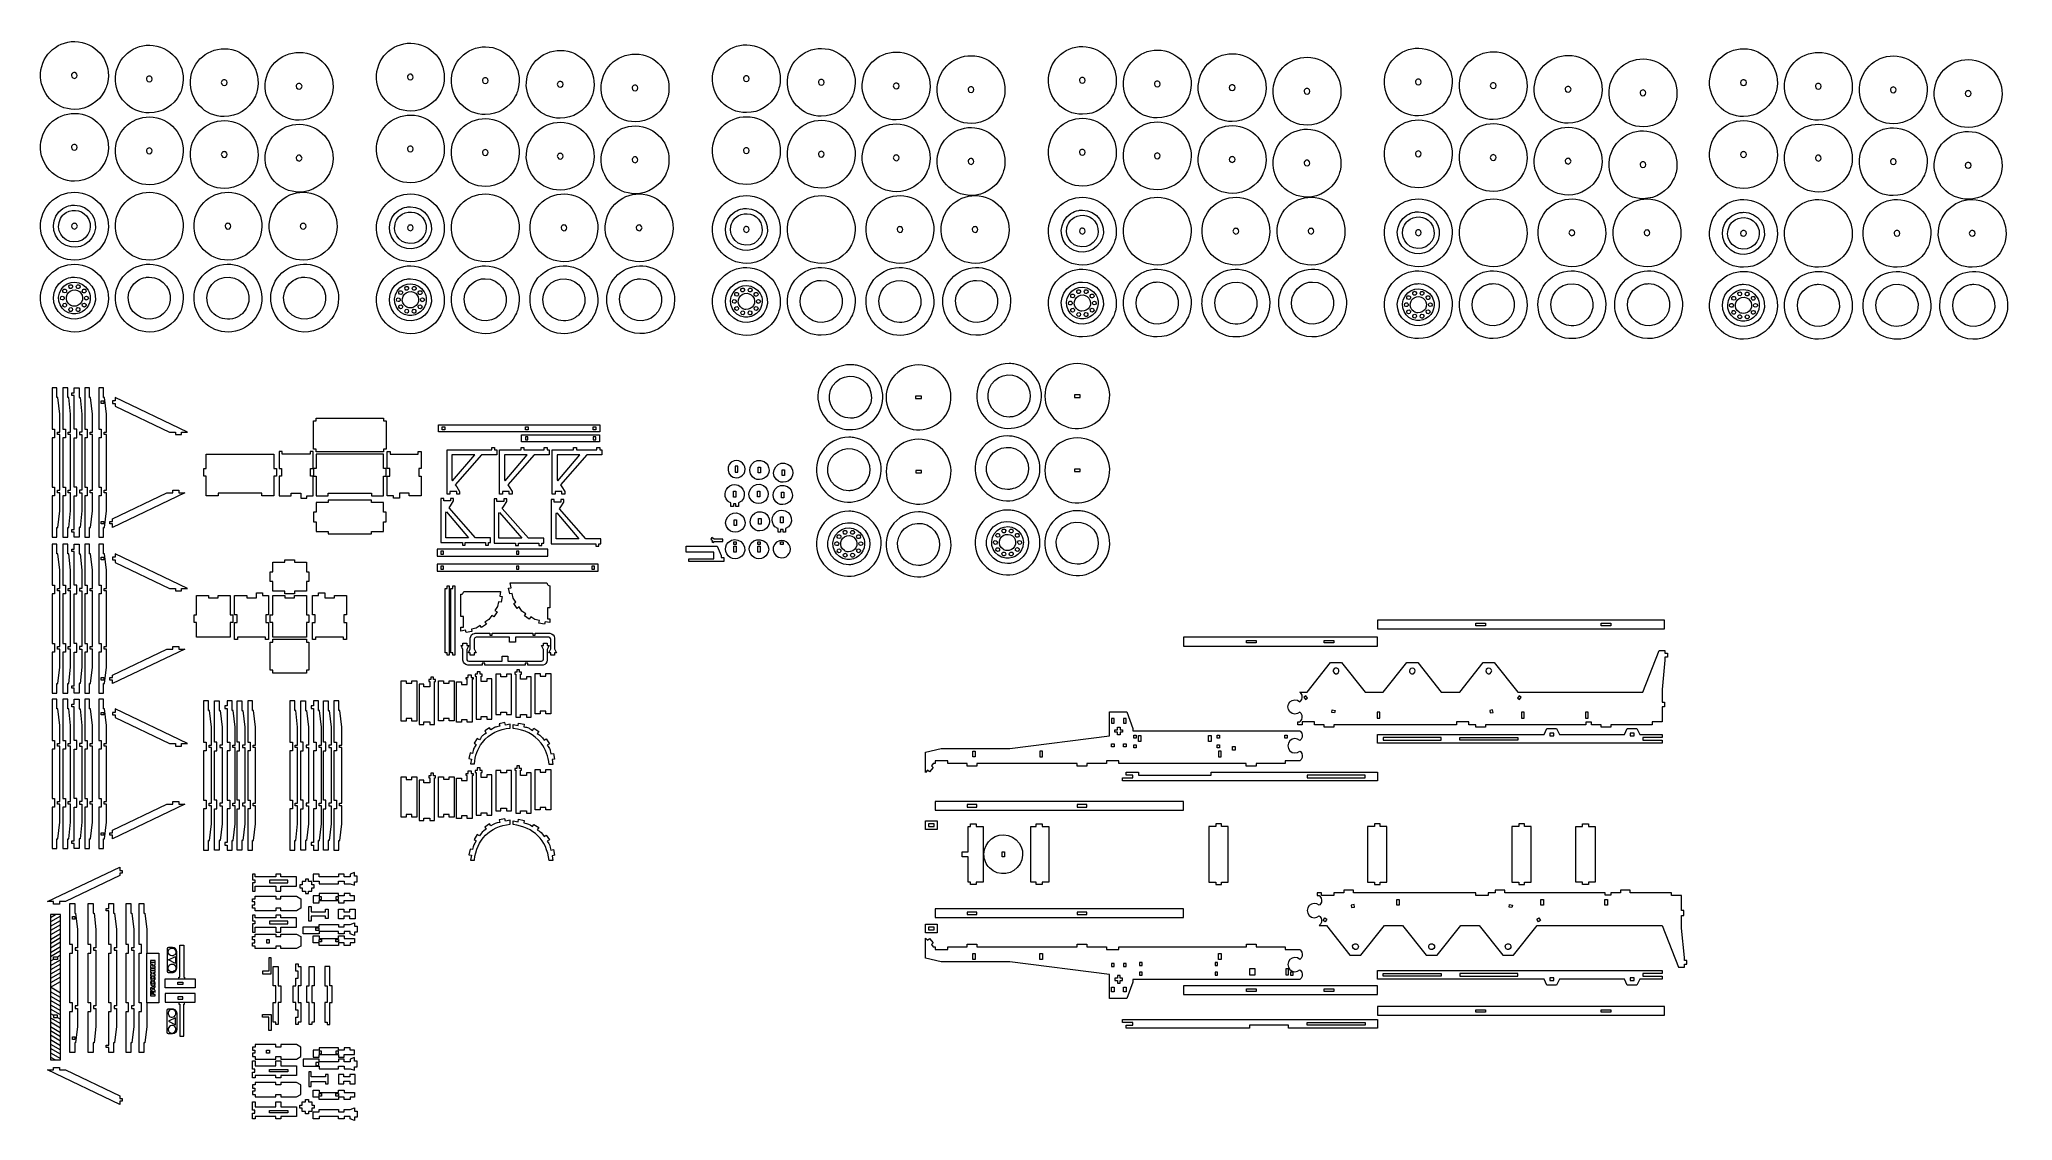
# Model space of a CAD drawing. Header units: centimetres. Extents: x -85 to 118, y -38 to 74.
import ezdxf

# ---------------------------------------------------------------- set-up
doc = ezdxf.new("R2010")
doc.units = ezdxf.units.CM
doc.header["$MEASUREMENT"] = 0

msp = doc.modelspace()

# ---------------------------------------------------------------- linework, layer by layer
at = {"lineweight": 9}
for points, knots in [([(-78.62149, 68.65131), (-78.53972, 68.85746), (-78.48166, 69.01173), (-78.42978, 69.23045), (-78.42978, 69.23045), (-77.9473, 71.26454), (-79.35285, 73.27014), (-81.42878, 73.51368), (-81.42878, 73.51368), (-83.42284, 73.74762), (-85.21234, 72.24686), (-85.32905, 70.24104), (-85.32905, 70.24104), (-85.44573, 68.23562), (-83.84391, 66.53773), (-81.83508, 66.53773), (-81.83508, 66.53773), (-80.51534, 66.53773), (-79.29983, 67.28745), (-78.70746, 68.46679), (-78.70746, 68.46679), (-78.70746, 68.46679), (-78.62149, 68.65131), (-78.62149, 68.65131)], [0, 0, 0, 0, 0.142857143, 0.142857143, 0.142857143, 0.142857143, 0.285714286, 0.285714286, 0.285714286, 0.285714286, 0.428571429, 0.428571429, 0.428571429, 0.428571429, 0.571428571, 0.571428571, 0.571428571, 0.571428571, 0.714285714, 0.714285714, 0.714285714, 0.714285714, 1, 1, 1, 1]), ([(-70.89028, 68.27827), (-70.80851, 68.48442), (-70.75045, 68.63869), (-70.69857, 68.85741), (-70.69857, 68.85741), (-70.21609, 70.8915), (-71.62164, 72.8971), (-73.69757, 73.14064), (-73.69757, 73.14064), (-75.69163, 73.37458), (-77.48113, 71.87382), (-77.59784, 69.868), (-77.59784, 69.868), (-77.71452, 67.86258), (-76.1127, 66.16469), (-74.10387, 66.16469), (-74.10387, 66.16469), (-72.78413, 66.16469), (-71.56862, 66.91441), (-70.97625, 68.09375), (-70.97625, 68.09375), (-70.97625, 68.09375), (-70.89028, 68.27827), (-70.89028, 68.27827)], [0, 0, 0, 0, 0.142857143, 0.142857143, 0.142857143, 0.142857143, 0.285714286, 0.285714286, 0.285714286, 0.285714286, 0.428571429, 0.428571429, 0.428571429, 0.428571429, 0.571428571, 0.571428571, 0.571428571, 0.571428571, 0.714285714, 0.714285714, 0.714285714, 0.714285714, 1, 1, 1, 1]), ([(-43.93806, 68.48041), (-43.85629, 68.68656), (-43.79823, 68.84083), (-43.74635, 69.05955), (-43.74635, 69.05955), (-43.26387, 71.09364), (-44.66942, 73.09924), (-46.74535, 73.34278), (-46.74535, 73.34278), (-48.73941, 73.57672), (-50.52891, 72.07596), (-50.64562, 70.07014), (-50.64562, 70.07014), (-50.7623, 68.06472), (-49.16048, 66.36683), (-47.15165, 66.36683), (-47.15165, 66.36683), (-45.83191, 66.36683), (-44.6164, 67.11655), (-44.02403, 68.29589), (-44.02403, 68.29589), (-44.02403, 68.29589), (-43.93806, 68.48041), (-43.93806, 68.48041)], [0, 0, 0, 0, 0.142857143, 0.142857143, 0.142857143, 0.142857143, 0.285714286, 0.285714286, 0.285714286, 0.285714286, 0.428571429, 0.428571429, 0.428571429, 0.428571429, 0.571428571, 0.571428571, 0.571428571, 0.571428571, 0.714285714, 0.714285714, 0.714285714, 0.714285714, 1, 1, 1, 1]), ([(-9.25463, 68.30951), (-9.17286, 68.51566), (-9.1148, 68.66993), (-9.06292, 68.88865), (-9.06292, 68.88865), (-8.58044, 70.92274), (-9.98599, 72.92834), (-12.06192, 73.17188), (-12.06192, 73.17188), (-14.05598, 73.40582), (-15.84548, 71.90506), (-15.96219, 69.89924), (-15.96219, 69.89924), (-16.07887, 67.89382), (-14.47705, 66.19593), (-12.46822, 66.19593), (-12.46822, 66.19593), (-11.14848, 66.19593), (-9.93297, 66.94565), (-9.3406, 68.12499), (-9.3406, 68.12499), (-9.3406, 68.12499), (-9.25463, 68.30951), (-9.25463, 68.30951)], [0, 0, 0, 0, 0.142857143, 0.142857143, 0.142857143, 0.142857143, 0.285714286, 0.285714286, 0.285714286, 0.285714286, 0.428571429, 0.428571429, 0.428571429, 0.428571429, 0.571428571, 0.571428571, 0.571428571, 0.571428571, 0.714285714, 0.714285714, 0.714285714, 0.714285714, 1, 1, 1, 1]), ([(-63.15907, 67.90523), (-63.0773, 68.11138), (-63.01924, 68.26565), (-62.96736, 68.48437), (-62.96736, 68.48437), (-62.48488, 70.51846), (-63.89043, 72.52406), (-65.96636, 72.7676), (-65.96636, 72.7676), (-67.96042, 73.00154), (-69.74992, 71.50078), (-69.86663, 69.49496), (-69.86663, 69.49496), (-69.98331, 67.48954), (-68.38149, 65.79165), (-66.37266, 65.79165), (-66.37266, 65.79165), (-65.05292, 65.79165), (-63.83741, 66.54137), (-63.24504, 67.72071), (-63.24504, 67.72071), (-63.24504, 67.72071), (-63.15907, 67.90523), (-63.15907, 67.90523)], [0, 0, 0, 0, 0.142857143, 0.142857143, 0.142857143, 0.142857143, 0.285714286, 0.285714286, 0.285714286, 0.285714286, 0.428571429, 0.428571429, 0.428571429, 0.428571429, 0.571428571, 0.571428571, 0.571428571, 0.571428571, 0.714285714, 0.714285714, 0.714285714, 0.714285714, 1, 1, 1, 1]), ([(-55.42786, 67.53219), (-55.34609, 67.73834), (-55.28803, 67.89261), (-55.23615, 68.11133), (-55.23615, 68.11133), (-54.75367, 70.14542), (-56.15922, 72.15102), (-58.23515, 72.39456), (-58.23515, 72.39456), (-60.22921, 72.6285), (-62.01871, 71.12774), (-62.13542, 69.12192), (-62.13542, 69.12192), (-62.2521, 67.1165), (-60.65028, 65.41861), (-58.64145, 65.41861), (-58.64145, 65.41861), (-57.32171, 65.41861), (-56.1062, 66.16833), (-55.51383, 67.34767), (-55.51383, 67.34767), (-55.51383, 67.34767), (-55.42786, 67.53219), (-55.42786, 67.53219)], [0, 0, 0, 0, 0.142857143, 0.142857143, 0.142857143, 0.142857143, 0.285714286, 0.285714286, 0.285714286, 0.285714286, 0.428571429, 0.428571429, 0.428571429, 0.428571429, 0.571428571, 0.571428571, 0.571428571, 0.571428571, 0.714285714, 0.714285714, 0.714285714, 0.714285714, 1, 1, 1, 1]), ([(-36.20685, 68.10737), (-36.12508, 68.31352), (-36.06702, 68.46779), (-36.01514, 68.68651), (-36.01514, 68.68651), (-35.53266, 70.7206), (-36.93821, 72.7262), (-39.01414, 72.96974), (-39.01414, 72.96974), (-41.0082, 73.20368), (-42.7977, 71.70292), (-42.91441, 69.6971), (-42.91441, 69.6971), (-43.03109, 67.69168), (-41.42927, 65.99379), (-39.42044, 65.99379), (-39.42044, 65.99379), (-38.1007, 65.99379), (-36.88519, 66.74351), (-36.29282, 67.92285), (-36.29282, 67.92285), (-36.29282, 67.92285), (-36.20685, 68.10737), (-36.20685, 68.10737)], [0, 0, 0, 0, 0.142857143, 0.142857143, 0.142857143, 0.142857143, 0.285714286, 0.285714286, 0.285714286, 0.285714286, 0.428571429, 0.428571429, 0.428571429, 0.428571429, 0.571428571, 0.571428571, 0.571428571, 0.571428571, 0.714285714, 0.714285714, 0.714285714, 0.714285714, 1, 1, 1, 1]), ([(-28.47564, 67.73433), (-28.39387, 67.94048), (-28.33581, 68.09475), (-28.28393, 68.31347), (-28.28393, 68.31347), (-27.80145, 70.34756), (-29.207, 72.35316), (-31.28293, 72.5967), (-31.28293, 72.5967), (-33.27699, 72.83064), (-35.06649, 71.32988), (-35.1832, 69.32406), (-35.1832, 69.32406), (-35.29988, 67.31864), (-33.69806, 65.62075), (-31.68923, 65.62075), (-31.68923, 65.62075), (-30.36949, 65.62075), (-29.15398, 66.37047), (-28.56161, 67.54981), (-28.56161, 67.54981), (-28.56161, 67.54981), (-28.47564, 67.73433), (-28.47564, 67.73433)], [0, 0, 0, 0, 0.142857143, 0.142857143, 0.142857143, 0.142857143, 0.285714286, 0.285714286, 0.285714286, 0.285714286, 0.428571429, 0.428571429, 0.428571429, 0.428571429, 0.571428571, 0.571428571, 0.571428571, 0.571428571, 0.714285714, 0.714285714, 0.714285714, 0.714285714, 1, 1, 1, 1]), ([(-20.74443, 67.36129), (-20.66266, 67.56744), (-20.6046, 67.72171), (-20.55272, 67.94043), (-20.55272, 67.94043), (-20.07024, 69.97452), (-21.47579, 71.98012), (-23.55172, 72.22366), (-23.55172, 72.22366), (-25.54578, 72.4576), (-27.33528, 70.95684), (-27.45199, 68.95102), (-27.45199, 68.95102), (-27.56867, 66.9456), (-25.96685, 65.24771), (-23.95802, 65.24771), (-23.95802, 65.24771), (-22.63828, 65.24771), (-21.42277, 65.99743), (-20.8304, 67.17677), (-20.8304, 67.17677), (-20.8304, 67.17677), (-20.74443, 67.36129), (-20.74443, 67.36129)], [0, 0, 0, 0, 0.142857143, 0.142857143, 0.142857143, 0.142857143, 0.285714286, 0.285714286, 0.285714286, 0.285714286, 0.428571429, 0.428571429, 0.428571429, 0.428571429, 0.571428571, 0.571428571, 0.571428571, 0.571428571, 0.714285714, 0.714285714, 0.714285714, 0.714285714, 1, 1, 1, 1]), ([(-1.52342, 67.93647), (-1.44165, 68.14262), (-1.38359, 68.29689), (-1.33171, 68.51561), (-1.33171, 68.51561), (-0.84923, 70.5497), (-2.25478, 72.5553), (-4.33071, 72.79884), (-4.33071, 72.79884), (-6.32477, 73.03278), (-8.11427, 71.53202), (-8.23098, 69.5262), (-8.23098, 69.5262), (-8.34766, 67.52078), (-6.74584, 65.82289), (-4.73701, 65.82289), (-4.73701, 65.82289), (-3.41727, 65.82289), (-2.20176, 66.57261), (-1.60939, 67.75195), (-1.60939, 67.75195), (-1.60939, 67.75195), (-1.52342, 67.93647), (-1.52342, 67.93647)], [0, 0, 0, 0, 0.142857143, 0.142857143, 0.142857143, 0.142857143, 0.285714286, 0.285714286, 0.285714286, 0.285714286, 0.428571429, 0.428571429, 0.428571429, 0.428571429, 0.571428571, 0.571428571, 0.571428571, 0.571428571, 0.714285714, 0.714285714, 0.714285714, 0.714285714, 1, 1, 1, 1]), ([(6.20779, 67.56343), (6.28956, 67.76958), (6.34762, 67.92385), (6.3995, 68.14257), (6.3995, 68.14257), (6.88198, 70.17666), (5.47643, 72.18226), (3.4005, 72.4258), (3.4005, 72.4258), (1.40644, 72.65974), (-0.38306, 71.15898), (-0.49977, 69.15316), (-0.49977, 69.15316), (-0.61645, 67.14774), (0.98537, 65.44985), (2.9942, 65.44985), (2.9942, 65.44985), (4.31394, 65.44985), (5.52945, 66.19957), (6.12182, 67.37891), (6.12182, 67.37891), (6.12182, 67.37891), (6.20779, 67.56343), (6.20779, 67.56343)], [0, 0, 0, 0, 0.142857143, 0.142857143, 0.142857143, 0.142857143, 0.285714286, 0.285714286, 0.285714286, 0.285714286, 0.428571429, 0.428571429, 0.428571429, 0.428571429, 0.571428571, 0.571428571, 0.571428571, 0.571428571, 0.714285714, 0.714285714, 0.714285714, 0.714285714, 1, 1, 1, 1]), ([(13.939, 67.19039), (14.02077, 67.39654), (14.07883, 67.55081), (14.13071, 67.76953), (14.13071, 67.76953), (14.61319, 69.80362), (13.20764, 71.80922), (11.13171, 72.05276), (11.13171, 72.05276), (9.13765, 72.2867), (7.34815, 70.78594), (7.23144, 68.78012), (7.23144, 68.78012), (7.11476, 66.7747), (8.71658, 65.07681), (10.72541, 65.07681), (10.72541, 65.07681), (12.04515, 65.07681), (13.26066, 65.82653), (13.85303, 67.00587), (13.85303, 67.00587), (13.85303, 67.00587), (13.939, 67.19039), (13.939, 67.19039)], [0, 0, 0, 0, 0.142857143, 0.142857143, 0.142857143, 0.142857143, 0.285714286, 0.285714286, 0.285714286, 0.285714286, 0.428571429, 0.428571429, 0.428571429, 0.428571429, 0.571428571, 0.571428571, 0.571428571, 0.571428571, 0.714285714, 0.714285714, 0.714285714, 0.714285714, 1, 1, 1, 1]), ([(25.4288, 68.13861), (25.51057, 68.34476), (25.56863, 68.49903), (25.62051, 68.71775), (25.62051, 68.71775), (26.10299, 70.75184), (24.69744, 72.75744), (22.62151, 73.00098), (22.62151, 73.00098), (20.62745, 73.23492), (18.83795, 71.73416), (18.72124, 69.72834), (18.72124, 69.72834), (18.60456, 67.72292), (20.20638, 66.02503), (22.21521, 66.02503), (22.21521, 66.02503), (23.53495, 66.02503), (24.75046, 66.77475), (25.34283, 67.95409), (25.34283, 67.95409), (25.34283, 67.95409), (25.4288, 68.13861), (25.4288, 68.13861)], [0, 0, 0, 0, 0.142857143, 0.142857143, 0.142857143, 0.142857143, 0.285714286, 0.285714286, 0.285714286, 0.285714286, 0.428571429, 0.428571429, 0.428571429, 0.428571429, 0.571428571, 0.571428571, 0.571428571, 0.571428571, 0.714285714, 0.714285714, 0.714285714, 0.714285714, 1, 1, 1, 1]), ([(33.16001, 67.76557), (33.24178, 67.97172), (33.29984, 68.12599), (33.35172, 68.34471), (33.35172, 68.34471), (33.8342, 70.3788), (32.42865, 72.3844), (30.35272, 72.62794), (30.35272, 72.62794), (28.35866, 72.86188), (26.56916, 71.36112), (26.45245, 69.3553), (26.45245, 69.3553), (26.33577, 67.34988), (27.93759, 65.65199), (29.94642, 65.65199), (29.94642, 65.65199), (31.26616, 65.65199), (32.48167, 66.40171), (33.07404, 67.58105), (33.07404, 67.58105), (33.07404, 67.58105), (33.16001, 67.76557), (33.16001, 67.76557)], [0, 0, 0, 0, 0.142857143, 0.142857143, 0.142857143, 0.142857143, 0.285714286, 0.285714286, 0.285714286, 0.285714286, 0.428571429, 0.428571429, 0.428571429, 0.428571429, 0.571428571, 0.571428571, 0.571428571, 0.571428571, 0.714285714, 0.714285714, 0.714285714, 0.714285714, 1, 1, 1, 1]), ([(40.89122, 67.39253), (40.97299, 67.59868), (41.03105, 67.75295), (41.08293, 67.97167), (41.08293, 67.97167), (41.56541, 70.00576), (40.15986, 72.01136), (38.08393, 72.2549), (38.08393, 72.2549), (36.08987, 72.48884), (34.30037, 70.98808), (34.18366, 68.98226), (34.18366, 68.98226), (34.06698, 66.97684), (35.6688, 65.27895), (37.67763, 65.27895), (37.67763, 65.27895), (38.99737, 65.27895), (40.21288, 66.02867), (40.80525, 67.20801), (40.80525, 67.20801), (40.80525, 67.20801), (40.89122, 67.39253), (40.89122, 67.39253)], [0, 0, 0, 0, 0.142857143, 0.142857143, 0.142857143, 0.142857143, 0.285714286, 0.285714286, 0.285714286, 0.285714286, 0.428571429, 0.428571429, 0.428571429, 0.428571429, 0.571428571, 0.571428571, 0.571428571, 0.571428571, 0.714285714, 0.714285714, 0.714285714, 0.714285714, 1, 1, 1, 1]), ([(48.62243, 67.01949), (48.7042, 67.22564), (48.76226, 67.37991), (48.81414, 67.59863), (48.81414, 67.59863), (49.29662, 69.63272), (47.89107, 71.63832), (45.81514, 71.88186), (45.81514, 71.88186), (43.82108, 72.1158), (42.03158, 70.61504), (41.91487, 68.60922), (41.91487, 68.60922), (41.79819, 66.6038), (43.40001, 64.90591), (45.40884, 64.90591), (45.40884, 64.90591), (46.72858, 64.90591), (47.94409, 65.65563), (48.53646, 66.83497), (48.53646, 66.83497), (48.53646, 66.83497), (48.62243, 67.01949), (48.62243, 67.01949)], [0, 0, 0, 0, 0.142857143, 0.142857143, 0.142857143, 0.142857143, 0.285714286, 0.285714286, 0.285714286, 0.285714286, 0.428571429, 0.428571429, 0.428571429, 0.428571429, 0.571428571, 0.571428571, 0.571428571, 0.571428571, 0.714285714, 0.714285714, 0.714285714, 0.714285714, 1, 1, 1, 1]), ([(60.11223, 67.96771), (60.194, 68.17386), (60.25206, 68.32813), (60.30394, 68.54685), (60.30394, 68.54685), (60.78642, 70.58094), (59.38087, 72.58654), (57.30494, 72.83008), (57.30494, 72.83008), (55.31088, 73.06402), (53.52138, 71.56326), (53.40467, 69.55744), (53.40467, 69.55744), (53.28799, 67.55202), (54.88981, 65.85413), (56.89864, 65.85413), (56.89864, 65.85413), (58.21838, 65.85413), (59.43389, 66.60385), (60.02626, 67.78319), (60.02626, 67.78319), (60.02626, 67.78319), (60.11223, 67.96771), (60.11223, 67.96771)], [0, 0, 0, 0, 0.142857143, 0.142857143, 0.142857143, 0.142857143, 0.285714286, 0.285714286, 0.285714286, 0.285714286, 0.428571429, 0.428571429, 0.428571429, 0.428571429, 0.571428571, 0.571428571, 0.571428571, 0.571428571, 0.714285714, 0.714285714, 0.714285714, 0.714285714, 1, 1, 1, 1]), ([(67.84344, 67.59467), (67.92521, 67.80082), (67.98327, 67.95509), (68.03515, 68.17381), (68.03515, 68.17381), (68.51763, 70.2079), (67.11208, 72.2135), (65.03615, 72.45704), (65.03615, 72.45704), (63.04209, 72.69098), (61.25259, 71.19022), (61.13588, 69.1844), (61.13588, 69.1844), (61.0192, 67.17898), (62.62102, 65.48109), (64.62985, 65.48109), (64.62985, 65.48109), (65.94959, 65.48109), (67.1651, 66.23081), (67.75747, 67.41015), (67.75747, 67.41015), (67.75747, 67.41015), (67.84344, 67.59467), (67.84344, 67.59467)], [0, 0, 0, 0, 0.142857143, 0.142857143, 0.142857143, 0.142857143, 0.285714286, 0.285714286, 0.285714286, 0.285714286, 0.428571429, 0.428571429, 0.428571429, 0.428571429, 0.571428571, 0.571428571, 0.571428571, 0.571428571, 0.714285714, 0.714285714, 0.714285714, 0.714285714, 1, 1, 1, 1]), ([(75.57465, 67.22163), (75.65642, 67.42778), (75.71448, 67.58205), (75.76636, 67.80077), (75.76636, 67.80077), (76.24884, 69.83486), (74.84329, 71.84046), (72.76736, 72.084), (72.76736, 72.084), (70.7733, 72.31794), (68.9838, 70.81718), (68.86709, 68.81136), (68.86709, 68.81136), (68.75041, 66.80594), (70.35223, 65.10805), (72.36106, 65.10805), (72.36106, 65.10805), (73.6808, 65.10805), (74.89631, 65.85777), (75.48868, 67.03711), (75.48868, 67.03711), (75.48868, 67.03711), (75.57465, 67.22163), (75.57465, 67.22163)], [0, 0, 0, 0, 0.142857143, 0.142857143, 0.142857143, 0.142857143, 0.285714286, 0.285714286, 0.285714286, 0.285714286, 0.428571429, 0.428571429, 0.428571429, 0.428571429, 0.571428571, 0.571428571, 0.571428571, 0.571428571, 0.714285714, 0.714285714, 0.714285714, 0.714285714, 1, 1, 1, 1]), ([(83.30586, 66.84859), (83.38763, 67.05474), (83.44569, 67.20901), (83.49757, 67.42773), (83.49757, 67.42773), (83.98005, 69.46182), (82.5745, 71.46742), (80.49857, 71.71096), (80.49857, 71.71096), (78.50451, 71.9449), (76.71501, 70.44414), (76.5983, 68.43832), (76.5983, 68.43832), (76.48162, 66.4329), (78.08344, 64.73501), (80.09227, 64.73501), (80.09227, 64.73501), (81.41201, 64.73501), (82.62752, 65.48473), (83.21989, 66.66407), (83.21989, 66.66407), (83.21989, 66.66407), (83.30586, 66.84859), (83.30586, 66.84859)], [0, 0, 0, 0, 0.142857143, 0.142857143, 0.142857143, 0.142857143, 0.285714286, 0.285714286, 0.285714286, 0.285714286, 0.428571429, 0.428571429, 0.428571429, 0.428571429, 0.571428571, 0.571428571, 0.571428571, 0.571428571, 0.714285714, 0.714285714, 0.714285714, 0.714285714, 1, 1, 1, 1]), ([(93.67686, 67.90523), (93.75863, 68.11138), (93.81669, 68.26565), (93.86857, 68.48437), (93.86857, 68.48437), (94.35105, 70.51846), (92.9455, 72.52406), (90.86957, 72.7676), (90.86957, 72.7676), (88.87551, 73.00154), (87.08601, 71.50078), (86.9693, 69.49496), (86.9693, 69.49496), (86.85262, 67.48954), (88.45444, 65.79165), (90.46327, 65.79165), (90.46327, 65.79165), (91.78301, 65.79165), (92.99852, 66.54137), (93.59089, 67.72071), (93.59089, 67.72071), (93.59089, 67.72071), (93.67686, 67.90523), (93.67686, 67.90523)], [0, 0, 0, 0, 0.142857143, 0.142857143, 0.142857143, 0.142857143, 0.285714286, 0.285714286, 0.285714286, 0.285714286, 0.428571429, 0.428571429, 0.428571429, 0.428571429, 0.571428571, 0.571428571, 0.571428571, 0.571428571, 0.714285714, 0.714285714, 0.714285714, 0.714285714, 1, 1, 1, 1]), ([(101.40807, 67.53219), (101.48984, 67.73834), (101.5479, 67.89261), (101.59978, 68.11133), (101.59978, 68.11133), (102.08226, 70.14542), (100.67671, 72.15102), (98.60078, 72.39456), (98.60078, 72.39456), (96.60672, 72.6285), (94.81722, 71.12774), (94.70051, 69.12192), (94.70051, 69.12192), (94.58383, 67.1165), (96.18565, 65.41861), (98.19448, 65.41861), (98.19448, 65.41861), (99.51422, 65.41861), (100.72973, 66.16833), (101.3221, 67.34767), (101.3221, 67.34767), (101.3221, 67.34767), (101.40807, 67.53219), (101.40807, 67.53219)], [0, 0, 0, 0, 0.142857143, 0.142857143, 0.142857143, 0.142857143, 0.285714286, 0.285714286, 0.285714286, 0.285714286, 0.428571429, 0.428571429, 0.428571429, 0.428571429, 0.571428571, 0.571428571, 0.571428571, 0.571428571, 0.714285714, 0.714285714, 0.714285714, 0.714285714, 1, 1, 1, 1]), ([(109.13928, 67.15915), (109.22105, 67.3653), (109.27911, 67.51957), (109.33099, 67.73829), (109.33099, 67.73829), (109.81347, 69.77238), (108.40792, 71.77798), (106.33199, 72.02152), (106.33199, 72.02152), (104.33793, 72.25546), (102.54843, 70.7547), (102.43172, 68.74888), (102.43172, 68.74888), (102.31504, 66.74346), (103.91686, 65.04557), (105.92569, 65.04557), (105.92569, 65.04557), (107.24543, 65.04557), (108.46094, 65.79529), (109.05331, 66.97463), (109.05331, 66.97463), (109.05331, 66.97463), (109.13928, 67.15915), (109.13928, 67.15915)], [0, 0, 0, 0, 0.142857143, 0.142857143, 0.142857143, 0.142857143, 0.285714286, 0.285714286, 0.285714286, 0.285714286, 0.428571429, 0.428571429, 0.428571429, 0.428571429, 0.571428571, 0.571428571, 0.571428571, 0.571428571, 0.714285714, 0.714285714, 0.714285714, 0.714285714, 1, 1, 1, 1]), ([(116.87049, 66.78611), (116.95226, 66.99226), (117.01032, 67.14653), (117.0622, 67.36525), (117.0622, 67.36525), (117.54468, 69.39934), (116.13913, 71.40494), (114.0632, 71.64848), (114.0632, 71.64848), (112.06914, 71.88242), (110.27964, 70.38166), (110.16293, 68.37584), (110.16293, 68.37584), (110.04625, 66.37042), (111.64807, 64.67253), (113.6569, 64.67253), (113.6569, 64.67253), (114.97664, 64.67253), (116.19215, 65.42225), (116.78452, 66.60159), (116.78452, 66.60159), (116.78452, 66.60159), (116.87049, 66.78611), (116.87049, 66.78611)], [0, 0, 0, 0, 0.142857143, 0.142857143, 0.142857143, 0.142857143, 0.285714286, 0.285714286, 0.285714286, 0.285714286, 0.428571429, 0.428571429, 0.428571429, 0.428571429, 0.571428571, 0.571428571, 0.571428571, 0.571428571, 0.714285714, 0.714285714, 0.714285714, 0.714285714, 1, 1, 1, 1]), ([(-81.83508, 70.3375), (-81.78389, 70.33076), (-81.73525, 70.32627), (-81.68509, 70.29731), (-81.68509, 70.29731), (-81.48748, 70.18322), (-81.48749, 69.8918), (-81.68509, 69.77773), (-81.68509, 69.77773), (-81.88273, 69.66363), (-82.13507, 69.80939), (-82.13507, 70.03752), (-82.13507, 70.03752), (-82.13507, 70.139), (-82.07296, 70.24657), (-81.98508, 70.29731), (-81.98508, 70.29731), (-81.93493, 70.32626), (-81.88626, 70.33076), (-81.83508, 70.3375)], [0, 0, 0, 0, 0.166666667, 0.166666667, 0.166666667, 0.166666667, 0.333333333, 0.333333333, 0.333333333, 0.333333333, 0.5, 0.5, 0.5, 0.5, 0.666666667, 0.666666667, 0.666666667, 0.666666667, 1, 1, 1, 1]), ([(-74.10387, 69.96446), (-74.05268, 69.95772), (-74.00404, 69.95323), (-73.95388, 69.92427), (-73.95388, 69.92427), (-73.75627, 69.81018), (-73.75628, 69.51876), (-73.95388, 69.40469), (-73.95388, 69.40469), (-74.15152, 69.29059), (-74.40386, 69.43635), (-74.40386, 69.66448), (-74.40386, 69.66448), (-74.40386, 69.76596), (-74.34175, 69.87353), (-74.25387, 69.92427), (-74.25387, 69.92427), (-74.20372, 69.95322), (-74.15505, 69.95772), (-74.10387, 69.96446)], [0, 0, 0, 0, 0.166666667, 0.166666667, 0.166666667, 0.166666667, 0.333333333, 0.333333333, 0.333333333, 0.333333333, 0.5, 0.5, 0.5, 0.5, 0.666666667, 0.666666667, 0.666666667, 0.666666667, 1, 1, 1, 1]), ([(-66.37266, 69.59142), (-66.32147, 69.58468), (-66.27283, 69.58019), (-66.22267, 69.55123), (-66.22267, 69.55123), (-66.02506, 69.43714), (-66.02507, 69.14572), (-66.22267, 69.03165), (-66.22267, 69.03165), (-66.42031, 68.91755), (-66.67265, 69.06331), (-66.67265, 69.29144), (-66.67265, 69.29144), (-66.67265, 69.39292), (-66.61054, 69.50049), (-66.52266, 69.55123), (-66.52266, 69.55123), (-66.47251, 69.58018), (-66.42384, 69.58468), (-66.37266, 69.59142)], [0, 0, 0, 0, 0.166666667, 0.166666667, 0.166666667, 0.166666667, 0.333333333, 0.333333333, 0.333333333, 0.333333333, 0.5, 0.5, 0.5, 0.5, 0.666666667, 0.666666667, 0.666666667, 0.666666667, 1, 1, 1, 1]), ([(-47.15165, 70.1666), (-47.10046, 70.15986), (-47.05182, 70.15537), (-47.00166, 70.12641), (-47.00166, 70.12641), (-46.80405, 70.01232), (-46.80406, 69.7209), (-47.00166, 69.60683), (-47.00166, 69.60683), (-47.1993, 69.49273), (-47.45164, 69.63849), (-47.45164, 69.86662), (-47.45164, 69.86662), (-47.45164, 69.9681), (-47.38953, 70.07567), (-47.30165, 70.12641), (-47.30165, 70.12641), (-47.2515, 70.15536), (-47.20283, 70.15986), (-47.15165, 70.1666)], [0, 0, 0, 0, 0.166666667, 0.166666667, 0.166666667, 0.166666667, 0.333333333, 0.333333333, 0.333333333, 0.333333333, 0.5, 0.5, 0.5, 0.5, 0.666666667, 0.666666667, 0.666666667, 0.666666667, 1, 1, 1, 1]), ([(-39.42044, 69.79356), (-39.36925, 69.78682), (-39.32061, 69.78233), (-39.27045, 69.75337), (-39.27045, 69.75337), (-39.07284, 69.63928), (-39.07285, 69.34786), (-39.27045, 69.23379), (-39.27045, 69.23379), (-39.46809, 69.11969), (-39.72043, 69.26545), (-39.72043, 69.49358), (-39.72043, 69.49358), (-39.72043, 69.59506), (-39.65832, 69.70263), (-39.57044, 69.75337), (-39.57044, 69.75337), (-39.52029, 69.78232), (-39.47162, 69.78682), (-39.42044, 69.79356)], [0, 0, 0, 0, 0.166666667, 0.166666667, 0.166666667, 0.166666667, 0.333333333, 0.333333333, 0.333333333, 0.333333333, 0.5, 0.5, 0.5, 0.5, 0.666666667, 0.666666667, 0.666666667, 0.666666667, 1, 1, 1, 1]), ([(-31.68923, 69.42052), (-31.63804, 69.41378), (-31.5894, 69.40929), (-31.53924, 69.38033), (-31.53924, 69.38033), (-31.34163, 69.26624), (-31.34164, 68.97482), (-31.53924, 68.86075), (-31.53924, 68.86075), (-31.73688, 68.74665), (-31.98922, 68.89241), (-31.98922, 69.12054), (-31.98922, 69.12054), (-31.98922, 69.22202), (-31.92711, 69.32959), (-31.83923, 69.38033), (-31.83923, 69.38033), (-31.78908, 69.40928), (-31.74041, 69.41378), (-31.68923, 69.42052)], [0, 0, 0, 0, 0.166666667, 0.166666667, 0.166666667, 0.166666667, 0.333333333, 0.333333333, 0.333333333, 0.333333333, 0.5, 0.5, 0.5, 0.5, 0.666666667, 0.666666667, 0.666666667, 0.666666667, 1, 1, 1, 1]), ([(-12.46822, 69.9957), (-12.41703, 69.98896), (-12.36839, 69.98447), (-12.31823, 69.95551), (-12.31823, 69.95551), (-12.12062, 69.84142), (-12.12063, 69.55), (-12.31823, 69.43593), (-12.31823, 69.43593), (-12.51587, 69.32183), (-12.76821, 69.46759), (-12.76821, 69.69572), (-12.76821, 69.69572), (-12.76821, 69.7972), (-12.7061, 69.90477), (-12.61822, 69.95551), (-12.61822, 69.95551), (-12.56807, 69.98446), (-12.5194, 69.98896), (-12.46822, 69.9957)], [0, 0, 0, 0, 0.166666667, 0.166666667, 0.166666667, 0.166666667, 0.333333333, 0.333333333, 0.333333333, 0.333333333, 0.5, 0.5, 0.5, 0.5, 0.666666667, 0.666666667, 0.666666667, 0.666666667, 1, 1, 1, 1]), ([(-4.73701, 69.62266), (-4.68582, 69.61592), (-4.63718, 69.61143), (-4.58702, 69.58247), (-4.58702, 69.58247), (-4.38941, 69.46838), (-4.38942, 69.17696), (-4.58702, 69.06289), (-4.58702, 69.06289), (-4.78466, 68.94879), (-5.037, 69.09455), (-5.037, 69.32268), (-5.037, 69.32268), (-5.037, 69.42416), (-4.97489, 69.53173), (-4.88701, 69.58247), (-4.88701, 69.58247), (-4.83686, 69.61142), (-4.78819, 69.61592), (-4.73701, 69.62266)], [0, 0, 0, 0, 0.166666667, 0.166666667, 0.166666667, 0.166666667, 0.333333333, 0.333333333, 0.333333333, 0.333333333, 0.5, 0.5, 0.5, 0.5, 0.666666667, 0.666666667, 0.666666667, 0.666666667, 1, 1, 1, 1]), ([(22.21521, 69.8248), (22.2664, 69.81806), (22.31504, 69.81357), (22.3652, 69.78461), (22.3652, 69.78461), (22.56281, 69.67052), (22.5628, 69.3791), (22.3652, 69.26503), (22.3652, 69.26503), (22.16756, 69.15093), (21.91522, 69.29669), (21.91522, 69.52482), (21.91522, 69.52482), (21.91522, 69.6263), (21.97733, 69.73387), (22.06521, 69.78461), (22.06521, 69.78461), (22.11536, 69.81356), (22.16403, 69.81806), (22.21521, 69.8248)], [0, 0, 0, 0, 0.166666667, 0.166666667, 0.166666667, 0.166666667, 0.333333333, 0.333333333, 0.333333333, 0.333333333, 0.5, 0.5, 0.5, 0.5, 0.666666667, 0.666666667, 0.666666667, 0.666666667, 1, 1, 1, 1]), ([(29.94642, 69.45176), (29.99761, 69.44502), (30.04625, 69.44053), (30.09641, 69.41157), (30.09641, 69.41157), (30.29402, 69.29748), (30.29401, 69.00606), (30.09641, 68.89199), (30.09641, 68.89199), (29.89877, 68.77789), (29.64643, 68.92365), (29.64643, 69.15178), (29.64643, 69.15178), (29.64643, 69.25326), (29.70854, 69.36083), (29.79642, 69.41157), (29.79642, 69.41157), (29.84657, 69.44052), (29.89524, 69.44502), (29.94642, 69.45176)], [0, 0, 0, 0, 0.166666667, 0.166666667, 0.166666667, 0.166666667, 0.333333333, 0.333333333, 0.333333333, 0.333333333, 0.5, 0.5, 0.5, 0.5, 0.666666667, 0.666666667, 0.666666667, 0.666666667, 1, 1, 1, 1]), ([(56.89864, 69.6539), (56.94983, 69.64716), (56.99847, 69.64267), (57.04863, 69.61371), (57.04863, 69.61371), (57.24624, 69.49962), (57.24623, 69.2082), (57.04863, 69.09413), (57.04863, 69.09413), (56.85099, 68.98003), (56.59865, 69.12579), (56.59865, 69.35392), (56.59865, 69.35392), (56.59865, 69.4554), (56.66076, 69.56297), (56.74864, 69.61371), (56.74864, 69.61371), (56.79879, 69.64266), (56.84746, 69.64716), (56.89864, 69.6539)], [0, 0, 0, 0, 0.166666667, 0.166666667, 0.166666667, 0.166666667, 0.333333333, 0.333333333, 0.333333333, 0.333333333, 0.5, 0.5, 0.5, 0.5, 0.666666667, 0.666666667, 0.666666667, 0.666666667, 1, 1, 1, 1]), ([(64.62985, 69.28086), (64.68104, 69.27412), (64.72968, 69.26963), (64.77984, 69.24067), (64.77984, 69.24067), (64.97745, 69.12658), (64.97744, 68.83516), (64.77984, 68.72109), (64.77984, 68.72109), (64.5822, 68.60699), (64.32986, 68.75275), (64.32986, 68.98088), (64.32986, 68.98088), (64.32986, 69.08236), (64.39197, 69.18993), (64.47985, 69.24067), (64.47985, 69.24067), (64.53, 69.26962), (64.57867, 69.27412), (64.62985, 69.28086)], [0, 0, 0, 0, 0.166666667, 0.166666667, 0.166666667, 0.166666667, 0.333333333, 0.333333333, 0.333333333, 0.333333333, 0.5, 0.5, 0.5, 0.5, 0.666666667, 0.666666667, 0.666666667, 0.666666667, 1, 1, 1, 1]), ([(90.46327, 69.59142), (90.51446, 69.58468), (90.5631, 69.58019), (90.61326, 69.55123), (90.61326, 69.55123), (90.81087, 69.43714), (90.81086, 69.14572), (90.61326, 69.03165), (90.61326, 69.03165), (90.41562, 68.91755), (90.16328, 69.06331), (90.16328, 69.29144), (90.16328, 69.29144), (90.16328, 69.39292), (90.22539, 69.50049), (90.31327, 69.55123), (90.31327, 69.55123), (90.36342, 69.58018), (90.41209, 69.58468), (90.46327, 69.59142)], [0, 0, 0, 0, 0.166666667, 0.166666667, 0.166666667, 0.166666667, 0.333333333, 0.333333333, 0.333333333, 0.333333333, 0.5, 0.5, 0.5, 0.5, 0.666666667, 0.666666667, 0.666666667, 0.666666667, 1, 1, 1, 1]), ([(-58.64145, 69.21838), (-58.59026, 69.21164), (-58.54162, 69.20715), (-58.49146, 69.17819), (-58.49146, 69.17819), (-58.29385, 69.0641), (-58.29386, 68.77268), (-58.49146, 68.65861), (-58.49146, 68.65861), (-58.6891, 68.54451), (-58.94144, 68.69027), (-58.94144, 68.9184), (-58.94144, 68.9184), (-58.94144, 69.01988), (-58.87933, 69.12745), (-58.79145, 69.17819), (-58.79145, 69.17819), (-58.7413, 69.20714), (-58.69263, 69.21164), (-58.64145, 69.21838)], [0, 0, 0, 0, 0.166666667, 0.166666667, 0.166666667, 0.166666667, 0.333333333, 0.333333333, 0.333333333, 0.333333333, 0.5, 0.5, 0.5, 0.5, 0.666666667, 0.666666667, 0.666666667, 0.666666667, 1, 1, 1, 1]), ([(-23.95802, 69.04748), (-23.90683, 69.04074), (-23.85819, 69.03625), (-23.80803, 69.00729), (-23.80803, 69.00729), (-23.61042, 68.8932), (-23.61043, 68.60178), (-23.80803, 68.48771), (-23.80803, 68.48771), (-24.00567, 68.37361), (-24.25801, 68.51937), (-24.25801, 68.7475), (-24.25801, 68.7475), (-24.25801, 68.84898), (-24.1959, 68.95655), (-24.10802, 69.00729), (-24.10802, 69.00729), (-24.05787, 69.03624), (-24.0092, 69.04074), (-23.95802, 69.04748)], [0, 0, 0, 0, 0.166666667, 0.166666667, 0.166666667, 0.166666667, 0.333333333, 0.333333333, 0.333333333, 0.333333333, 0.5, 0.5, 0.5, 0.5, 0.666666667, 0.666666667, 0.666666667, 0.666666667, 1, 1, 1, 1]), ([(2.9942, 69.24962), (3.04539, 69.24288), (3.09403, 69.23839), (3.14419, 69.20943), (3.14419, 69.20943), (3.3418, 69.09534), (3.34179, 68.80392), (3.14419, 68.68985), (3.14419, 68.68985), (2.94655, 68.57575), (2.69421, 68.72151), (2.69421, 68.94964), (2.69421, 68.94964), (2.69421, 69.05112), (2.75632, 69.15869), (2.8442, 69.20943), (2.8442, 69.20943), (2.89435, 69.23838), (2.94302, 69.24288), (2.9942, 69.24962)], [0, 0, 0, 0, 0.166666667, 0.166666667, 0.166666667, 0.166666667, 0.333333333, 0.333333333, 0.333333333, 0.333333333, 0.5, 0.5, 0.5, 0.5, 0.666666667, 0.666666667, 0.666666667, 0.666666667, 1, 1, 1, 1]), ([(10.72541, 68.87658), (10.7766, 68.86984), (10.82524, 68.86535), (10.8754, 68.83639), (10.8754, 68.83639), (11.07301, 68.7223), (11.073, 68.43088), (10.8754, 68.31681), (10.8754, 68.31681), (10.67776, 68.20271), (10.42542, 68.34847), (10.42542, 68.5766), (10.42542, 68.5766), (10.42542, 68.67808), (10.48753, 68.78565), (10.57541, 68.83639), (10.57541, 68.83639), (10.62556, 68.86534), (10.67423, 68.86984), (10.72541, 68.87658)], [0, 0, 0, 0, 0.166666667, 0.166666667, 0.166666667, 0.166666667, 0.333333333, 0.333333333, 0.333333333, 0.333333333, 0.5, 0.5, 0.5, 0.5, 0.666666667, 0.666666667, 0.666666667, 0.666666667, 1, 1, 1, 1]), ([(37.67763, 69.07872), (37.72882, 69.07198), (37.77746, 69.06749), (37.82762, 69.03853), (37.82762, 69.03853), (38.02523, 68.92444), (38.02522, 68.63302), (37.82762, 68.51895), (37.82762, 68.51895), (37.62998, 68.40485), (37.37764, 68.55061), (37.37764, 68.77874), (37.37764, 68.77874), (37.37764, 68.88022), (37.43975, 68.98779), (37.52763, 69.03853), (37.52763, 69.03853), (37.57778, 69.06748), (37.62645, 69.07198), (37.67763, 69.07872)], [0, 0, 0, 0, 0.166666667, 0.166666667, 0.166666667, 0.166666667, 0.333333333, 0.333333333, 0.333333333, 0.333333333, 0.5, 0.5, 0.5, 0.5, 0.666666667, 0.666666667, 0.666666667, 0.666666667, 1, 1, 1, 1]), ([(45.40884, 68.70568), (45.46003, 68.69894), (45.50867, 68.69445), (45.55883, 68.66549), (45.55883, 68.66549), (45.75644, 68.5514), (45.75643, 68.25998), (45.55883, 68.14591), (45.55883, 68.14591), (45.36119, 68.03181), (45.10885, 68.17757), (45.10885, 68.4057), (45.10885, 68.4057), (45.10885, 68.50718), (45.17096, 68.61475), (45.25884, 68.66549), (45.25884, 68.66549), (45.30899, 68.69444), (45.35766, 68.69894), (45.40884, 68.70568)], [0, 0, 0, 0, 0.166666667, 0.166666667, 0.166666667, 0.166666667, 0.333333333, 0.333333333, 0.333333333, 0.333333333, 0.5, 0.5, 0.5, 0.5, 0.666666667, 0.666666667, 0.666666667, 0.666666667, 1, 1, 1, 1]), ([(72.36106, 68.90782), (72.41225, 68.90108), (72.46089, 68.89659), (72.51105, 68.86763), (72.51105, 68.86763), (72.70866, 68.75354), (72.70865, 68.46212), (72.51105, 68.34805), (72.51105, 68.34805), (72.31341, 68.23395), (72.06107, 68.37971), (72.06107, 68.60784), (72.06107, 68.60784), (72.06107, 68.70932), (72.12318, 68.81689), (72.21106, 68.86763), (72.21106, 68.86763), (72.26121, 68.89658), (72.30988, 68.90108), (72.36106, 68.90782)], [0, 0, 0, 0, 0.166666667, 0.166666667, 0.166666667, 0.166666667, 0.333333333, 0.333333333, 0.333333333, 0.333333333, 0.5, 0.5, 0.5, 0.5, 0.666666667, 0.666666667, 0.666666667, 0.666666667, 1, 1, 1, 1]), ([(80.09227, 68.53478), (80.14346, 68.52804), (80.1921, 68.52355), (80.24226, 68.49459), (80.24226, 68.49459), (80.43987, 68.3805), (80.43986, 68.08908), (80.24226, 67.97501), (80.24226, 67.97501), (80.04462, 67.86091), (79.79228, 68.00667), (79.79228, 68.2348), (79.79228, 68.2348), (79.79228, 68.33628), (79.85439, 68.44385), (79.94227, 68.49459), (79.94227, 68.49459), (79.99242, 68.52354), (80.04109, 68.52804), (80.09227, 68.53478)], [0, 0, 0, 0, 0.166666667, 0.166666667, 0.166666667, 0.166666667, 0.333333333, 0.333333333, 0.333333333, 0.333333333, 0.5, 0.5, 0.5, 0.5, 0.666666667, 0.666666667, 0.666666667, 0.666666667, 1, 1, 1, 1]), ([(98.19448, 69.21838), (98.24567, 69.21164), (98.29431, 69.20715), (98.34447, 69.17819), (98.34447, 69.17819), (98.54208, 69.0641), (98.54207, 68.77268), (98.34447, 68.65861), (98.34447, 68.65861), (98.14683, 68.54451), (97.89449, 68.69027), (97.89449, 68.9184), (97.89449, 68.9184), (97.89449, 69.01988), (97.9566, 69.12745), (98.04448, 69.17819), (98.04448, 69.17819), (98.09463, 69.20714), (98.1433, 69.21164), (98.19448, 69.21838)], [0, 0, 0, 0, 0.166666667, 0.166666667, 0.166666667, 0.166666667, 0.333333333, 0.333333333, 0.333333333, 0.333333333, 0.5, 0.5, 0.5, 0.5, 0.666666667, 0.666666667, 0.666666667, 0.666666667, 1, 1, 1, 1]), ([(105.92569, 68.84534), (105.97688, 68.8386), (106.02552, 68.83411), (106.07568, 68.80515), (106.07568, 68.80515), (106.27329, 68.69106), (106.27328, 68.39964), (106.07568, 68.28557), (106.07568, 68.28557), (105.87804, 68.17147), (105.6257, 68.31723), (105.6257, 68.54536), (105.6257, 68.54536), (105.6257, 68.64684), (105.68781, 68.75441), (105.77569, 68.80515), (105.77569, 68.80515), (105.82584, 68.8341), (105.87451, 68.8386), (105.92569, 68.84534)], [0, 0, 0, 0, 0.166666667, 0.166666667, 0.166666667, 0.166666667, 0.333333333, 0.333333333, 0.333333333, 0.333333333, 0.5, 0.5, 0.5, 0.5, 0.666666667, 0.666666667, 0.666666667, 0.666666667, 1, 1, 1, 1]), ([(113.6569, 68.4723), (113.70809, 68.46556), (113.75673, 68.46107), (113.80689, 68.43211), (113.80689, 68.43211), (114.0045, 68.31802), (114.00449, 68.0266), (113.80689, 67.91253), (113.80689, 67.91253), (113.60925, 67.79843), (113.35691, 67.94419), (113.35691, 68.17232), (113.35691, 68.17232), (113.35691, 68.2738), (113.41902, 68.38137), (113.5069, 68.43211), (113.5069, 68.43211), (113.55705, 68.46106), (113.60572, 68.46556), (113.6569, 68.4723)], [0, 0, 0, 0, 0.166666667, 0.166666667, 0.166666667, 0.166666667, 0.333333333, 0.333333333, 0.333333333, 0.333333333, 0.5, 0.5, 0.5, 0.5, 0.666666667, 0.666666667, 0.666666667, 0.666666667, 1, 1, 1, 1]), ([(-78.62149, 61.23788), (-78.53972, 61.44403), (-78.48166, 61.5983), (-78.42978, 61.81702), (-78.42978, 61.81702), (-77.9473, 63.85111), (-79.35285, 65.85671), (-81.42878, 66.10025), (-81.42878, 66.10025), (-83.42284, 66.33419), (-85.21234, 64.83343), (-85.32905, 62.82761), (-85.32905, 62.82761), (-85.44573, 60.82219), (-83.84391, 59.1243), (-81.83508, 59.1243), (-81.83508, 59.1243), (-80.51534, 59.1243), (-79.29983, 59.87402), (-78.70746, 61.05336), (-78.70746, 61.05336), (-78.70746, 61.05336), (-78.62149, 61.23788), (-78.62149, 61.23788)], [0, 0, 0, 0, 0.142857143, 0.142857143, 0.142857143, 0.142857143, 0.285714286, 0.285714286, 0.285714286, 0.285714286, 0.428571429, 0.428571429, 0.428571429, 0.428571429, 0.571428571, 0.571428571, 0.571428571, 0.571428571, 0.714285714, 0.714285714, 0.714285714, 0.714285714, 1, 1, 1, 1]), ([(-70.89028, 60.86484), (-70.80851, 61.07099), (-70.75045, 61.22526), (-70.69857, 61.44398), (-70.69857, 61.44398), (-70.21609, 63.47807), (-71.62164, 65.48367), (-73.69757, 65.72721), (-73.69757, 65.72721), (-75.69163, 65.96115), (-77.48113, 64.46039), (-77.59784, 62.45457), (-77.59784, 62.45457), (-77.71452, 60.44915), (-76.1127, 58.75126), (-74.10387, 58.75126), (-74.10387, 58.75126), (-72.78413, 58.75126), (-71.56862, 59.50098), (-70.97625, 60.68032), (-70.97625, 60.68032), (-70.97625, 60.68032), (-70.89028, 60.86484), (-70.89028, 60.86484)], [0, 0, 0, 0, 0.142857143, 0.142857143, 0.142857143, 0.142857143, 0.285714286, 0.285714286, 0.285714286, 0.285714286, 0.428571429, 0.428571429, 0.428571429, 0.428571429, 0.571428571, 0.571428571, 0.571428571, 0.571428571, 0.714285714, 0.714285714, 0.714285714, 0.714285714, 1, 1, 1, 1]), ([(-63.15907, 60.4918), (-63.0773, 60.69795), (-63.01924, 60.85222), (-62.96736, 61.07094), (-62.96736, 61.07094), (-62.48488, 63.10503), (-63.89043, 65.11063), (-65.96636, 65.35417), (-65.96636, 65.35417), (-67.96042, 65.58811), (-69.74992, 64.08735), (-69.86663, 62.08153), (-69.86663, 62.08153), (-69.98331, 60.07611), (-68.38149, 58.37822), (-66.37266, 58.37822), (-66.37266, 58.37822), (-65.05292, 58.37822), (-63.83741, 59.12794), (-63.24504, 60.30728), (-63.24504, 60.30728), (-63.24504, 60.30728), (-63.15907, 60.4918), (-63.15907, 60.4918)], [0, 0, 0, 0, 0.142857143, 0.142857143, 0.142857143, 0.142857143, 0.285714286, 0.285714286, 0.285714286, 0.285714286, 0.428571429, 0.428571429, 0.428571429, 0.428571429, 0.571428571, 0.571428571, 0.571428571, 0.571428571, 0.714285714, 0.714285714, 0.714285714, 0.714285714, 1, 1, 1, 1]), ([(-55.42786, 60.11876), (-55.34609, 60.32491), (-55.28803, 60.47918), (-55.23615, 60.6979), (-55.23615, 60.6979), (-54.75367, 62.73199), (-56.15922, 64.73759), (-58.23515, 64.98113), (-58.23515, 64.98113), (-60.22921, 65.21507), (-62.01871, 63.71431), (-62.13542, 61.70849), (-62.13542, 61.70849), (-62.2521, 59.70307), (-60.65028, 58.00518), (-58.64145, 58.00518), (-58.64145, 58.00518), (-57.32171, 58.00518), (-56.1062, 58.7549), (-55.51383, 59.93424), (-55.51383, 59.93424), (-55.51383, 59.93424), (-55.42786, 60.11876), (-55.42786, 60.11876)], [0, 0, 0, 0, 0.142857143, 0.142857143, 0.142857143, 0.142857143, 0.285714286, 0.285714286, 0.285714286, 0.285714286, 0.428571429, 0.428571429, 0.428571429, 0.428571429, 0.571428571, 0.571428571, 0.571428571, 0.571428571, 0.714285714, 0.714285714, 0.714285714, 0.714285714, 1, 1, 1, 1]), ([(-43.93806, 61.06698), (-43.85629, 61.27313), (-43.79823, 61.4274), (-43.74635, 61.64612), (-43.74635, 61.64612), (-43.26387, 63.68021), (-44.66942, 65.68581), (-46.74535, 65.92935), (-46.74535, 65.92935), (-48.73941, 66.16329), (-50.52891, 64.66253), (-50.64562, 62.65671), (-50.64562, 62.65671), (-50.7623, 60.65129), (-49.16048, 58.9534), (-47.15165, 58.9534), (-47.15165, 58.9534), (-45.83191, 58.9534), (-44.6164, 59.70312), (-44.02403, 60.88246), (-44.02403, 60.88246), (-44.02403, 60.88246), (-43.93806, 61.06698), (-43.93806, 61.06698)], [0, 0, 0, 0, 0.142857143, 0.142857143, 0.142857143, 0.142857143, 0.285714286, 0.285714286, 0.285714286, 0.285714286, 0.428571429, 0.428571429, 0.428571429, 0.428571429, 0.571428571, 0.571428571, 0.571428571, 0.571428571, 0.714285714, 0.714285714, 0.714285714, 0.714285714, 1, 1, 1, 1]), ([(-36.20685, 60.69394), (-36.12508, 60.90009), (-36.06702, 61.05436), (-36.01514, 61.27308), (-36.01514, 61.27308), (-35.53266, 63.30717), (-36.93821, 65.31277), (-39.01414, 65.55631), (-39.01414, 65.55631), (-41.0082, 65.79025), (-42.7977, 64.28949), (-42.91441, 62.28367), (-42.91441, 62.28367), (-43.03109, 60.27825), (-41.42927, 58.58036), (-39.42044, 58.58036), (-39.42044, 58.58036), (-38.1007, 58.58036), (-36.88519, 59.33008), (-36.29282, 60.50942), (-36.29282, 60.50942), (-36.29282, 60.50942), (-36.20685, 60.69394), (-36.20685, 60.69394)], [0, 0, 0, 0, 0.142857143, 0.142857143, 0.142857143, 0.142857143, 0.285714286, 0.285714286, 0.285714286, 0.285714286, 0.428571429, 0.428571429, 0.428571429, 0.428571429, 0.571428571, 0.571428571, 0.571428571, 0.571428571, 0.714285714, 0.714285714, 0.714285714, 0.714285714, 1, 1, 1, 1]), ([(-28.47564, 60.3209), (-28.39387, 60.52705), (-28.33581, 60.68132), (-28.28393, 60.90004), (-28.28393, 60.90004), (-27.80145, 62.93413), (-29.207, 64.93973), (-31.28293, 65.18327), (-31.28293, 65.18327), (-33.27699, 65.41721), (-35.06649, 63.91645), (-35.1832, 61.91063), (-35.1832, 61.91063), (-35.29988, 59.90521), (-33.69806, 58.20732), (-31.68923, 58.20732), (-31.68923, 58.20732), (-30.36949, 58.20732), (-29.15398, 58.95704), (-28.56161, 60.13638), (-28.56161, 60.13638), (-28.56161, 60.13638), (-28.47564, 60.3209), (-28.47564, 60.3209)], [0, 0, 0, 0, 0.142857143, 0.142857143, 0.142857143, 0.142857143, 0.285714286, 0.285714286, 0.285714286, 0.285714286, 0.428571429, 0.428571429, 0.428571429, 0.428571429, 0.571428571, 0.571428571, 0.571428571, 0.571428571, 0.714285714, 0.714285714, 0.714285714, 0.714285714, 1, 1, 1, 1]), ([(-9.25463, 60.89608), (-9.17286, 61.10223), (-9.1148, 61.2565), (-9.06292, 61.47522), (-9.06292, 61.47522), (-8.58044, 63.50931), (-9.98599, 65.51491), (-12.06192, 65.75845), (-12.06192, 65.75845), (-14.05598, 65.99239), (-15.84548, 64.49163), (-15.96219, 62.48581), (-15.96219, 62.48581), (-16.07887, 60.48039), (-14.47705, 58.7825), (-12.46822, 58.7825), (-12.46822, 58.7825), (-11.14848, 58.7825), (-9.93297, 59.53222), (-9.3406, 60.71156), (-9.3406, 60.71156), (-9.3406, 60.71156), (-9.25463, 60.89608), (-9.25463, 60.89608)], [0, 0, 0, 0, 0.142857143, 0.142857143, 0.142857143, 0.142857143, 0.285714286, 0.285714286, 0.285714286, 0.285714286, 0.428571429, 0.428571429, 0.428571429, 0.428571429, 0.571428571, 0.571428571, 0.571428571, 0.571428571, 0.714285714, 0.714285714, 0.714285714, 0.714285714, 1, 1, 1, 1]), ([(-1.52342, 60.52304), (-1.44165, 60.72919), (-1.38359, 60.88346), (-1.33171, 61.10218), (-1.33171, 61.10218), (-0.84923, 63.13627), (-2.25478, 65.14187), (-4.33071, 65.38541), (-4.33071, 65.38541), (-6.32477, 65.61935), (-8.11427, 64.11859), (-8.23098, 62.11277), (-8.23098, 62.11277), (-8.34766, 60.10735), (-6.74584, 58.40946), (-4.73701, 58.40946), (-4.73701, 58.40946), (-3.41727, 58.40946), (-2.20176, 59.15918), (-1.60939, 60.33852), (-1.60939, 60.33852), (-1.60939, 60.33852), (-1.52342, 60.52304), (-1.52342, 60.52304)], [0, 0, 0, 0, 0.142857143, 0.142857143, 0.142857143, 0.142857143, 0.285714286, 0.285714286, 0.285714286, 0.285714286, 0.428571429, 0.428571429, 0.428571429, 0.428571429, 0.571428571, 0.571428571, 0.571428571, 0.571428571, 0.714285714, 0.714285714, 0.714285714, 0.714285714, 1, 1, 1, 1]), ([(6.20779, 60.15), (6.28956, 60.35615), (6.34762, 60.51042), (6.3995, 60.72914), (6.3995, 60.72914), (6.88198, 62.76323), (5.47643, 64.76883), (3.4005, 65.01237), (3.4005, 65.01237), (1.40644, 65.24631), (-0.38306, 63.74555), (-0.49977, 61.73973), (-0.49977, 61.73973), (-0.61645, 59.73431), (0.98537, 58.03642), (2.9942, 58.03642), (2.9942, 58.03642), (4.31394, 58.03642), (5.52945, 58.78614), (6.12182, 59.96548), (6.12182, 59.96548), (6.12182, 59.96548), (6.20779, 60.15), (6.20779, 60.15)], [0, 0, 0, 0, 0.142857143, 0.142857143, 0.142857143, 0.142857143, 0.285714286, 0.285714286, 0.285714286, 0.285714286, 0.428571429, 0.428571429, 0.428571429, 0.428571429, 0.571428571, 0.571428571, 0.571428571, 0.571428571, 0.714285714, 0.714285714, 0.714285714, 0.714285714, 1, 1, 1, 1]), ([(25.4288, 60.72518), (25.51057, 60.93133), (25.56863, 61.0856), (25.62051, 61.30432), (25.62051, 61.30432), (26.10299, 63.33841), (24.69744, 65.34401), (22.62151, 65.58755), (22.62151, 65.58755), (20.62745, 65.82149), (18.83795, 64.32073), (18.72124, 62.31491), (18.72124, 62.31491), (18.60456, 60.30949), (20.20638, 58.6116), (22.21521, 58.6116), (22.21521, 58.6116), (23.53495, 58.6116), (24.75046, 59.36132), (25.34283, 60.54066), (25.34283, 60.54066), (25.34283, 60.54066), (25.4288, 60.72518), (25.4288, 60.72518)], [0, 0, 0, 0, 0.142857143, 0.142857143, 0.142857143, 0.142857143, 0.285714286, 0.285714286, 0.285714286, 0.285714286, 0.428571429, 0.428571429, 0.428571429, 0.428571429, 0.571428571, 0.571428571, 0.571428571, 0.571428571, 0.714285714, 0.714285714, 0.714285714, 0.714285714, 1, 1, 1, 1]), ([(33.16001, 60.35214), (33.24178, 60.55829), (33.29984, 60.71256), (33.35172, 60.93128), (33.35172, 60.93128), (33.8342, 62.96537), (32.42865, 64.97097), (30.35272, 65.21451), (30.35272, 65.21451), (28.35866, 65.44845), (26.56916, 63.94769), (26.45245, 61.94187), (26.45245, 61.94187), (26.33577, 59.93645), (27.93759, 58.23856), (29.94642, 58.23856), (29.94642, 58.23856), (31.26616, 58.23856), (32.48167, 58.98828), (33.07404, 60.16762), (33.07404, 60.16762), (33.07404, 60.16762), (33.16001, 60.35214), (33.16001, 60.35214)], [0, 0, 0, 0, 0.142857143, 0.142857143, 0.142857143, 0.142857143, 0.285714286, 0.285714286, 0.285714286, 0.285714286, 0.428571429, 0.428571429, 0.428571429, 0.428571429, 0.571428571, 0.571428571, 0.571428571, 0.571428571, 0.714285714, 0.714285714, 0.714285714, 0.714285714, 1, 1, 1, 1]), ([(60.11223, 60.55428), (60.194, 60.76043), (60.25206, 60.9147), (60.30394, 61.13342), (60.30394, 61.13342), (60.78642, 63.16751), (59.38087, 65.17311), (57.30494, 65.41665), (57.30494, 65.41665), (55.31088, 65.65059), (53.52138, 64.14983), (53.40467, 62.14401), (53.40467, 62.14401), (53.28799, 60.13859), (54.88981, 58.4407), (56.89864, 58.4407), (56.89864, 58.4407), (58.21838, 58.4407), (59.43389, 59.19042), (60.02626, 60.36976), (60.02626, 60.36976), (60.02626, 60.36976), (60.11223, 60.55428), (60.11223, 60.55428)], [0, 0, 0, 0, 0.142857143, 0.142857143, 0.142857143, 0.142857143, 0.285714286, 0.285714286, 0.285714286, 0.285714286, 0.428571429, 0.428571429, 0.428571429, 0.428571429, 0.571428571, 0.571428571, 0.571428571, 0.571428571, 0.714285714, 0.714285714, 0.714285714, 0.714285714, 1, 1, 1, 1]), ([(67.84344, 60.18124), (67.92521, 60.38739), (67.98327, 60.54166), (68.03515, 60.76038), (68.03515, 60.76038), (68.51763, 62.79447), (67.11208, 64.80007), (65.03615, 65.04361), (65.03615, 65.04361), (63.04209, 65.27755), (61.25259, 63.77679), (61.13588, 61.77097), (61.13588, 61.77097), (61.0192, 59.76555), (62.62102, 58.06766), (64.62985, 58.06766), (64.62985, 58.06766), (65.94959, 58.06766), (67.1651, 58.81738), (67.75747, 59.99672), (67.75747, 59.99672), (67.75747, 59.99672), (67.84344, 60.18124), (67.84344, 60.18124)], [0, 0, 0, 0, 0.142857143, 0.142857143, 0.142857143, 0.142857143, 0.285714286, 0.285714286, 0.285714286, 0.285714286, 0.428571429, 0.428571429, 0.428571429, 0.428571429, 0.571428571, 0.571428571, 0.571428571, 0.571428571, 0.714285714, 0.714285714, 0.714285714, 0.714285714, 1, 1, 1, 1]), ([(93.67686, 60.4918), (93.75863, 60.69795), (93.81669, 60.85222), (93.86857, 61.07094), (93.86857, 61.07094), (94.35105, 63.10503), (92.9455, 65.11063), (90.86957, 65.35417), (90.86957, 65.35417), (88.87551, 65.58811), (87.08601, 64.08735), (86.9693, 62.08153), (86.9693, 62.08153), (86.85262, 60.07611), (88.45444, 58.37822), (90.46327, 58.37822), (90.46327, 58.37822), (91.78301, 58.37822), (92.99852, 59.12794), (93.59089, 60.30728), (93.59089, 60.30728), (93.59089, 60.30728), (93.67686, 60.4918), (93.67686, 60.4918)], [0, 0, 0, 0, 0.142857143, 0.142857143, 0.142857143, 0.142857143, 0.285714286, 0.285714286, 0.285714286, 0.285714286, 0.428571429, 0.428571429, 0.428571429, 0.428571429, 0.571428571, 0.571428571, 0.571428571, 0.571428571, 0.714285714, 0.714285714, 0.714285714, 0.714285714, 1, 1, 1, 1]), ([(101.40807, 60.11876), (101.48984, 60.32491), (101.5479, 60.47918), (101.59978, 60.6979), (101.59978, 60.6979), (102.08226, 62.73199), (100.67671, 64.73759), (98.60078, 64.98113), (98.60078, 64.98113), (96.60672, 65.21507), (94.81722, 63.71431), (94.70051, 61.70849), (94.70051, 61.70849), (94.58383, 59.70307), (96.18565, 58.00518), (98.19448, 58.00518), (98.19448, 58.00518), (99.51422, 58.00518), (100.72973, 58.7549), (101.3221, 59.93424), (101.3221, 59.93424), (101.3221, 59.93424), (101.40807, 60.11876), (101.40807, 60.11876)], [0, 0, 0, 0, 0.142857143, 0.142857143, 0.142857143, 0.142857143, 0.285714286, 0.285714286, 0.285714286, 0.285714286, 0.428571429, 0.428571429, 0.428571429, 0.428571429, 0.571428571, 0.571428571, 0.571428571, 0.571428571, 0.714285714, 0.714285714, 0.714285714, 0.714285714, 1, 1, 1, 1]), ([(-20.74443, 59.94786), (-20.66266, 60.15401), (-20.6046, 60.30828), (-20.55272, 60.527), (-20.55272, 60.527), (-20.07024, 62.56109), (-21.47579, 64.56669), (-23.55172, 64.81023), (-23.55172, 64.81023), (-25.54578, 65.04417), (-27.33528, 63.54341), (-27.45199, 61.53759), (-27.45199, 61.53759), (-27.56867, 59.53217), (-25.96685, 57.83428), (-23.95802, 57.83428), (-23.95802, 57.83428), (-22.63828, 57.83428), (-21.42277, 58.584), (-20.8304, 59.76334), (-20.8304, 59.76334), (-20.8304, 59.76334), (-20.74443, 59.94786), (-20.74443, 59.94786)], [0, 0, 0, 0, 0.142857143, 0.142857143, 0.142857143, 0.142857143, 0.285714286, 0.285714286, 0.285714286, 0.285714286, 0.428571429, 0.428571429, 0.428571429, 0.428571429, 0.571428571, 0.571428571, 0.571428571, 0.571428571, 0.714285714, 0.714285714, 0.714285714, 0.714285714, 1, 1, 1, 1]), ([(13.939, 59.77696), (14.02077, 59.98311), (14.07883, 60.13738), (14.13071, 60.3561), (14.13071, 60.3561), (14.61319, 62.39019), (13.20764, 64.39579), (11.13171, 64.63933), (11.13171, 64.63933), (9.13765, 64.87327), (7.34815, 63.37251), (7.23144, 61.36669), (7.23144, 61.36669), (7.11476, 59.36127), (8.71658, 57.66338), (10.72541, 57.66338), (10.72541, 57.66338), (12.04515, 57.66338), (13.26066, 58.4131), (13.85303, 59.59244), (13.85303, 59.59244), (13.85303, 59.59244), (13.939, 59.77696), (13.939, 59.77696)], [0, 0, 0, 0, 0.142857143, 0.142857143, 0.142857143, 0.142857143, 0.285714286, 0.285714286, 0.285714286, 0.285714286, 0.428571429, 0.428571429, 0.428571429, 0.428571429, 0.571428571, 0.571428571, 0.571428571, 0.571428571, 0.714285714, 0.714285714, 0.714285714, 0.714285714, 1, 1, 1, 1]), ([(40.89122, 59.9791), (40.97299, 60.18525), (41.03105, 60.33952), (41.08293, 60.55824), (41.08293, 60.55824), (41.56541, 62.59233), (40.15986, 64.59793), (38.08393, 64.84147), (38.08393, 64.84147), (36.08987, 65.07541), (34.30037, 63.57465), (34.18366, 61.56883), (34.18366, 61.56883), (34.06698, 59.56341), (35.6688, 57.86552), (37.67763, 57.86552), (37.67763, 57.86552), (38.99737, 57.86552), (40.21288, 58.61524), (40.80525, 59.79458), (40.80525, 59.79458), (40.80525, 59.79458), (40.89122, 59.9791), (40.89122, 59.9791)], [0, 0, 0, 0, 0.142857143, 0.142857143, 0.142857143, 0.142857143, 0.285714286, 0.285714286, 0.285714286, 0.285714286, 0.428571429, 0.428571429, 0.428571429, 0.428571429, 0.571428571, 0.571428571, 0.571428571, 0.571428571, 0.714285714, 0.714285714, 0.714285714, 0.714285714, 1, 1, 1, 1]), ([(48.62243, 59.60606), (48.7042, 59.81221), (48.76226, 59.96648), (48.81414, 60.1852), (48.81414, 60.1852), (49.29662, 62.21929), (47.89107, 64.22489), (45.81514, 64.46843), (45.81514, 64.46843), (43.82108, 64.70237), (42.03158, 63.20161), (41.91487, 61.19579), (41.91487, 61.19579), (41.79819, 59.19037), (43.40001, 57.49248), (45.40884, 57.49248), (45.40884, 57.49248), (46.72858, 57.49248), (47.94409, 58.2422), (48.53646, 59.42154), (48.53646, 59.42154), (48.53646, 59.42154), (48.62243, 59.60606), (48.62243, 59.60606)], [0, 0, 0, 0, 0.142857143, 0.142857143, 0.142857143, 0.142857143, 0.285714286, 0.285714286, 0.285714286, 0.285714286, 0.428571429, 0.428571429, 0.428571429, 0.428571429, 0.571428571, 0.571428571, 0.571428571, 0.571428571, 0.714285714, 0.714285714, 0.714285714, 0.714285714, 1, 1, 1, 1]), ([(75.57465, 59.8082), (75.65642, 60.01435), (75.71448, 60.16862), (75.76636, 60.38734), (75.76636, 60.38734), (76.24884, 62.42143), (74.84329, 64.42703), (72.76736, 64.67057), (72.76736, 64.67057), (70.7733, 64.90451), (68.9838, 63.40375), (68.86709, 61.39793), (68.86709, 61.39793), (68.75041, 59.39251), (70.35223, 57.69462), (72.36106, 57.69462), (72.36106, 57.69462), (73.6808, 57.69462), (74.89631, 58.44434), (75.48868, 59.62368), (75.48868, 59.62368), (75.48868, 59.62368), (75.57465, 59.8082), (75.57465, 59.8082)], [0, 0, 0, 0, 0.142857143, 0.142857143, 0.142857143, 0.142857143, 0.285714286, 0.285714286, 0.285714286, 0.285714286, 0.428571429, 0.428571429, 0.428571429, 0.428571429, 0.571428571, 0.571428571, 0.571428571, 0.571428571, 0.714285714, 0.714285714, 0.714285714, 0.714285714, 1, 1, 1, 1]), ([(83.30586, 59.43516), (83.38763, 59.64131), (83.44569, 59.79558), (83.49757, 60.0143), (83.49757, 60.0143), (83.98005, 62.04839), (82.5745, 64.05399), (80.49857, 64.29753), (80.49857, 64.29753), (78.50451, 64.53147), (76.71501, 63.03071), (76.5983, 61.02489), (76.5983, 61.02489), (76.48162, 59.01947), (78.08344, 57.32158), (80.09227, 57.32158), (80.09227, 57.32158), (81.41201, 57.32158), (82.62752, 58.0713), (83.21989, 59.25064), (83.21989, 59.25064), (83.21989, 59.25064), (83.30586, 59.43516), (83.30586, 59.43516)], [0, 0, 0, 0, 0.142857143, 0.142857143, 0.142857143, 0.142857143, 0.285714286, 0.285714286, 0.285714286, 0.285714286, 0.428571429, 0.428571429, 0.428571429, 0.428571429, 0.571428571, 0.571428571, 0.571428571, 0.571428571, 0.714285714, 0.714285714, 0.714285714, 0.714285714, 1, 1, 1, 1]), ([(109.13928, 59.74572), (109.22105, 59.95187), (109.27911, 60.10614), (109.33099, 60.32486), (109.33099, 60.32486), (109.81347, 62.35895), (108.40792, 64.36455), (106.33199, 64.60809), (106.33199, 64.60809), (104.33793, 64.84203), (102.54843, 63.34127), (102.43172, 61.33545), (102.43172, 61.33545), (102.31504, 59.33003), (103.91686, 57.63214), (105.92569, 57.63214), (105.92569, 57.63214), (107.24543, 57.63214), (108.46094, 58.38186), (109.05331, 59.5612), (109.05331, 59.5612), (109.05331, 59.5612), (109.13928, 59.74572), (109.13928, 59.74572)], [0, 0, 0, 0, 0.142857143, 0.142857143, 0.142857143, 0.142857143, 0.285714286, 0.285714286, 0.285714286, 0.285714286, 0.428571429, 0.428571429, 0.428571429, 0.428571429, 0.571428571, 0.571428571, 0.571428571, 0.571428571, 0.714285714, 0.714285714, 0.714285714, 0.714285714, 1, 1, 1, 1]), ([(116.87049, 59.37268), (116.95226, 59.57883), (117.01032, 59.7331), (117.0622, 59.95182), (117.0622, 59.95182), (117.54468, 61.98591), (116.13913, 63.99151), (114.0632, 64.23505), (114.0632, 64.23505), (112.06914, 64.46899), (110.27964, 62.96823), (110.16293, 60.96241), (110.16293, 60.96241), (110.04625, 58.95699), (111.64807, 57.2591), (113.6569, 57.2591), (113.6569, 57.2591), (114.97664, 57.2591), (116.19215, 58.00882), (116.78452, 59.18816), (116.78452, 59.18816), (116.78452, 59.18816), (116.87049, 59.37268), (116.87049, 59.37268)], [0, 0, 0, 0, 0.142857143, 0.142857143, 0.142857143, 0.142857143, 0.285714286, 0.285714286, 0.285714286, 0.285714286, 0.428571429, 0.428571429, 0.428571429, 0.428571429, 0.571428571, 0.571428571, 0.571428571, 0.571428571, 0.714285714, 0.714285714, 0.714285714, 0.714285714, 1, 1, 1, 1]), ([(-81.83508, 62.92407), (-81.78389, 62.91733), (-81.73525, 62.91284), (-81.68509, 62.88388), (-81.68509, 62.88388), (-81.48748, 62.76979), (-81.48749, 62.47837), (-81.68509, 62.3643), (-81.68509, 62.3643), (-81.88273, 62.2502), (-82.13507, 62.39596), (-82.13507, 62.62409), (-82.13507, 62.62409), (-82.13507, 62.72557), (-82.07296, 62.83314), (-81.98508, 62.88388), (-81.98508, 62.88388), (-81.93493, 62.91283), (-81.88626, 62.91733), (-81.83508, 62.92407)], [0, 0, 0, 0, 0.166666667, 0.166666667, 0.166666667, 0.166666667, 0.333333333, 0.333333333, 0.333333333, 0.333333333, 0.5, 0.5, 0.5, 0.5, 0.666666667, 0.666666667, 0.666666667, 0.666666667, 1, 1, 1, 1]), ([(-74.10387, 62.55103), (-74.05268, 62.54429), (-74.00404, 62.5398), (-73.95388, 62.51084), (-73.95388, 62.51084), (-73.75627, 62.39675), (-73.75628, 62.10533), (-73.95388, 61.99126), (-73.95388, 61.99126), (-74.15152, 61.87716), (-74.40386, 62.02292), (-74.40386, 62.25105), (-74.40386, 62.25105), (-74.40386, 62.35253), (-74.34175, 62.4601), (-74.25387, 62.51084), (-74.25387, 62.51084), (-74.20372, 62.53979), (-74.15505, 62.54429), (-74.10387, 62.55103)], [0, 0, 0, 0, 0.166666667, 0.166666667, 0.166666667, 0.166666667, 0.333333333, 0.333333333, 0.333333333, 0.333333333, 0.5, 0.5, 0.5, 0.5, 0.666666667, 0.666666667, 0.666666667, 0.666666667, 1, 1, 1, 1]), ([(-66.37266, 62.17799), (-66.32147, 62.17125), (-66.27283, 62.16676), (-66.22267, 62.1378), (-66.22267, 62.1378), (-66.02506, 62.02371), (-66.02507, 61.73229), (-66.22267, 61.61822), (-66.22267, 61.61822), (-66.42031, 61.50412), (-66.67265, 61.64988), (-66.67265, 61.87801), (-66.67265, 61.87801), (-66.67265, 61.97949), (-66.61054, 62.08706), (-66.52266, 62.1378), (-66.52266, 62.1378), (-66.47251, 62.16675), (-66.42384, 62.17125), (-66.37266, 62.17799)], [0, 0, 0, 0, 0.166666667, 0.166666667, 0.166666667, 0.166666667, 0.333333333, 0.333333333, 0.333333333, 0.333333333, 0.5, 0.5, 0.5, 0.5, 0.666666667, 0.666666667, 0.666666667, 0.666666667, 1, 1, 1, 1]), ([(-58.64145, 61.80495), (-58.59026, 61.79821), (-58.54162, 61.79372), (-58.49146, 61.76476), (-58.49146, 61.76476), (-58.29385, 61.65067), (-58.29386, 61.35925), (-58.49146, 61.24518), (-58.49146, 61.24518), (-58.6891, 61.13108), (-58.94144, 61.27684), (-58.94144, 61.50497), (-58.94144, 61.50497), (-58.94144, 61.60645), (-58.87933, 61.71402), (-58.79145, 61.76476), (-58.79145, 61.76476), (-58.7413, 61.79371), (-58.69263, 61.79821), (-58.64145, 61.80495)], [0, 0, 0, 0, 0.166666667, 0.166666667, 0.166666667, 0.166666667, 0.333333333, 0.333333333, 0.333333333, 0.333333333, 0.5, 0.5, 0.5, 0.5, 0.666666667, 0.666666667, 0.666666667, 0.666666667, 1, 1, 1, 1]), ([(-47.15165, 62.75317), (-47.10046, 62.74643), (-47.05182, 62.74194), (-47.00166, 62.71298), (-47.00166, 62.71298), (-46.80405, 62.59889), (-46.80406, 62.30747), (-47.00166, 62.1934), (-47.00166, 62.1934), (-47.1993, 62.0793), (-47.45164, 62.22506), (-47.45164, 62.45319), (-47.45164, 62.45319), (-47.45164, 62.55467), (-47.38953, 62.66224), (-47.30165, 62.71298), (-47.30165, 62.71298), (-47.2515, 62.74193), (-47.20283, 62.74643), (-47.15165, 62.75317)], [0, 0, 0, 0, 0.166666667, 0.166666667, 0.166666667, 0.166666667, 0.333333333, 0.333333333, 0.333333333, 0.333333333, 0.5, 0.5, 0.5, 0.5, 0.666666667, 0.666666667, 0.666666667, 0.666666667, 1, 1, 1, 1]), ([(-39.42044, 62.38013), (-39.36925, 62.37339), (-39.32061, 62.3689), (-39.27045, 62.33994), (-39.27045, 62.33994), (-39.07284, 62.22585), (-39.07285, 61.93443), (-39.27045, 61.82036), (-39.27045, 61.82036), (-39.46809, 61.70626), (-39.72043, 61.85202), (-39.72043, 62.08015), (-39.72043, 62.08015), (-39.72043, 62.18163), (-39.65832, 62.2892), (-39.57044, 62.33994), (-39.57044, 62.33994), (-39.52029, 62.36889), (-39.47162, 62.37339), (-39.42044, 62.38013)], [0, 0, 0, 0, 0.166666667, 0.166666667, 0.166666667, 0.166666667, 0.333333333, 0.333333333, 0.333333333, 0.333333333, 0.5, 0.5, 0.5, 0.5, 0.666666667, 0.666666667, 0.666666667, 0.666666667, 1, 1, 1, 1]), ([(-31.68923, 62.00709), (-31.63804, 62.00035), (-31.5894, 61.99586), (-31.53924, 61.9669), (-31.53924, 61.9669), (-31.34163, 61.85281), (-31.34164, 61.56139), (-31.53924, 61.44732), (-31.53924, 61.44732), (-31.73688, 61.33322), (-31.98922, 61.47898), (-31.98922, 61.70711), (-31.98922, 61.70711), (-31.98922, 61.80859), (-31.92711, 61.91616), (-31.83923, 61.9669), (-31.83923, 61.9669), (-31.78908, 61.99585), (-31.74041, 62.00035), (-31.68923, 62.00709)], [0, 0, 0, 0, 0.166666667, 0.166666667, 0.166666667, 0.166666667, 0.333333333, 0.333333333, 0.333333333, 0.333333333, 0.5, 0.5, 0.5, 0.5, 0.666666667, 0.666666667, 0.666666667, 0.666666667, 1, 1, 1, 1]), ([(-23.95802, 61.63405), (-23.90683, 61.62731), (-23.85819, 61.62282), (-23.80803, 61.59386), (-23.80803, 61.59386), (-23.61042, 61.47977), (-23.61043, 61.18835), (-23.80803, 61.07428), (-23.80803, 61.07428), (-24.00567, 60.96018), (-24.25801, 61.10594), (-24.25801, 61.33407), (-24.25801, 61.33407), (-24.25801, 61.43555), (-24.1959, 61.54312), (-24.10802, 61.59386), (-24.10802, 61.59386), (-24.05787, 61.62281), (-24.0092, 61.62731), (-23.95802, 61.63405)], [0, 0, 0, 0, 0.166666667, 0.166666667, 0.166666667, 0.166666667, 0.333333333, 0.333333333, 0.333333333, 0.333333333, 0.5, 0.5, 0.5, 0.5, 0.666666667, 0.666666667, 0.666666667, 0.666666667, 1, 1, 1, 1]), ([(-12.46822, 62.58227), (-12.41703, 62.57553), (-12.36839, 62.57104), (-12.31823, 62.54208), (-12.31823, 62.54208), (-12.12062, 62.42799), (-12.12063, 62.13657), (-12.31823, 62.0225), (-12.31823, 62.0225), (-12.51587, 61.9084), (-12.76821, 62.05416), (-12.76821, 62.28229), (-12.76821, 62.28229), (-12.76821, 62.38377), (-12.7061, 62.49134), (-12.61822, 62.54208), (-12.61822, 62.54208), (-12.56807, 62.57103), (-12.5194, 62.57553), (-12.46822, 62.58227)], [0, 0, 0, 0, 0.166666667, 0.166666667, 0.166666667, 0.166666667, 0.333333333, 0.333333333, 0.333333333, 0.333333333, 0.5, 0.5, 0.5, 0.5, 0.666666667, 0.666666667, 0.666666667, 0.666666667, 1, 1, 1, 1]), ([(-4.73701, 62.20923), (-4.68582, 62.20249), (-4.63718, 62.198), (-4.58702, 62.16904), (-4.58702, 62.16904), (-4.38941, 62.05495), (-4.38942, 61.76353), (-4.58702, 61.64946), (-4.58702, 61.64946), (-4.78466, 61.53536), (-5.037, 61.68112), (-5.037, 61.90925), (-5.037, 61.90925), (-5.037, 62.01073), (-4.97489, 62.1183), (-4.88701, 62.16904), (-4.88701, 62.16904), (-4.83686, 62.19799), (-4.78819, 62.20249), (-4.73701, 62.20923)], [0, 0, 0, 0, 0.166666667, 0.166666667, 0.166666667, 0.166666667, 0.333333333, 0.333333333, 0.333333333, 0.333333333, 0.5, 0.5, 0.5, 0.5, 0.666666667, 0.666666667, 0.666666667, 0.666666667, 1, 1, 1, 1]), ([(2.9942, 61.83619), (3.04539, 61.82945), (3.09403, 61.82496), (3.14419, 61.796), (3.14419, 61.796), (3.3418, 61.68191), (3.34179, 61.39049), (3.14419, 61.27642), (3.14419, 61.27642), (2.94655, 61.16232), (2.69421, 61.30808), (2.69421, 61.53621), (2.69421, 61.53621), (2.69421, 61.63769), (2.75632, 61.74526), (2.8442, 61.796), (2.8442, 61.796), (2.89435, 61.82495), (2.94302, 61.82945), (2.9942, 61.83619)], [0, 0, 0, 0, 0.166666667, 0.166666667, 0.166666667, 0.166666667, 0.333333333, 0.333333333, 0.333333333, 0.333333333, 0.5, 0.5, 0.5, 0.5, 0.666666667, 0.666666667, 0.666666667, 0.666666667, 1, 1, 1, 1]), ([(10.72541, 61.46315), (10.7766, 61.45641), (10.82524, 61.45192), (10.8754, 61.42296), (10.8754, 61.42296), (11.07301, 61.30887), (11.073, 61.01745), (10.8754, 60.90338), (10.8754, 60.90338), (10.67776, 60.78928), (10.42542, 60.93504), (10.42542, 61.16317), (10.42542, 61.16317), (10.42542, 61.26465), (10.48753, 61.37222), (10.57541, 61.42296), (10.57541, 61.42296), (10.62556, 61.45191), (10.67423, 61.45641), (10.72541, 61.46315)], [0, 0, 0, 0, 0.166666667, 0.166666667, 0.166666667, 0.166666667, 0.333333333, 0.333333333, 0.333333333, 0.333333333, 0.5, 0.5, 0.5, 0.5, 0.666666667, 0.666666667, 0.666666667, 0.666666667, 1, 1, 1, 1]), ([(22.21521, 62.41137), (22.2664, 62.40463), (22.31504, 62.40014), (22.3652, 62.37118), (22.3652, 62.37118), (22.56281, 62.25709), (22.5628, 61.96567), (22.3652, 61.8516), (22.3652, 61.8516), (22.16756, 61.7375), (21.91522, 61.88326), (21.91522, 62.11139), (21.91522, 62.11139), (21.91522, 62.21287), (21.97733, 62.32044), (22.06521, 62.37118), (22.06521, 62.37118), (22.11536, 62.40013), (22.16403, 62.40463), (22.21521, 62.41137)], [0, 0, 0, 0, 0.166666667, 0.166666667, 0.166666667, 0.166666667, 0.333333333, 0.333333333, 0.333333333, 0.333333333, 0.5, 0.5, 0.5, 0.5, 0.666666667, 0.666666667, 0.666666667, 0.666666667, 1, 1, 1, 1]), ([(29.94642, 62.03833), (29.99761, 62.03159), (30.04625, 62.0271), (30.09641, 61.99814), (30.09641, 61.99814), (30.29402, 61.88405), (30.29401, 61.59263), (30.09641, 61.47856), (30.09641, 61.47856), (29.89877, 61.36446), (29.64643, 61.51022), (29.64643, 61.73835), (29.64643, 61.73835), (29.64643, 61.83983), (29.70854, 61.9474), (29.79642, 61.99814), (29.79642, 61.99814), (29.84657, 62.02709), (29.89524, 62.03159), (29.94642, 62.03833)], [0, 0, 0, 0, 0.166666667, 0.166666667, 0.166666667, 0.166666667, 0.333333333, 0.333333333, 0.333333333, 0.333333333, 0.5, 0.5, 0.5, 0.5, 0.666666667, 0.666666667, 0.666666667, 0.666666667, 1, 1, 1, 1]), ([(37.67763, 61.66529), (37.72882, 61.65855), (37.77746, 61.65406), (37.82762, 61.6251), (37.82762, 61.6251), (38.02523, 61.51101), (38.02522, 61.21959), (37.82762, 61.10552), (37.82762, 61.10552), (37.62998, 60.99142), (37.37764, 61.13718), (37.37764, 61.36531), (37.37764, 61.36531), (37.37764, 61.46679), (37.43975, 61.57436), (37.52763, 61.6251), (37.52763, 61.6251), (37.57778, 61.65405), (37.62645, 61.65855), (37.67763, 61.66529)], [0, 0, 0, 0, 0.166666667, 0.166666667, 0.166666667, 0.166666667, 0.333333333, 0.333333333, 0.333333333, 0.333333333, 0.5, 0.5, 0.5, 0.5, 0.666666667, 0.666666667, 0.666666667, 0.666666667, 1, 1, 1, 1]), ([(45.40884, 61.29225), (45.46003, 61.28551), (45.50867, 61.28102), (45.55883, 61.25206), (45.55883, 61.25206), (45.75644, 61.13797), (45.75643, 60.84655), (45.55883, 60.73248), (45.55883, 60.73248), (45.36119, 60.61838), (45.10885, 60.76414), (45.10885, 60.99227), (45.10885, 60.99227), (45.10885, 61.09375), (45.17096, 61.20132), (45.25884, 61.25206), (45.25884, 61.25206), (45.30899, 61.28101), (45.35766, 61.28551), (45.40884, 61.29225)], [0, 0, 0, 0, 0.166666667, 0.166666667, 0.166666667, 0.166666667, 0.333333333, 0.333333333, 0.333333333, 0.333333333, 0.5, 0.5, 0.5, 0.5, 0.666666667, 0.666666667, 0.666666667, 0.666666667, 1, 1, 1, 1]), ([(56.89864, 62.24047), (56.94983, 62.23373), (56.99847, 62.22924), (57.04863, 62.20028), (57.04863, 62.20028), (57.24624, 62.08619), (57.24623, 61.79477), (57.04863, 61.6807), (57.04863, 61.6807), (56.85099, 61.5666), (56.59865, 61.71236), (56.59865, 61.94049), (56.59865, 61.94049), (56.59865, 62.04197), (56.66076, 62.14954), (56.74864, 62.20028), (56.74864, 62.20028), (56.79879, 62.22923), (56.84746, 62.23373), (56.89864, 62.24047)], [0, 0, 0, 0, 0.166666667, 0.166666667, 0.166666667, 0.166666667, 0.333333333, 0.333333333, 0.333333333, 0.333333333, 0.5, 0.5, 0.5, 0.5, 0.666666667, 0.666666667, 0.666666667, 0.666666667, 1, 1, 1, 1]), ([(64.62985, 61.86743), (64.68104, 61.86069), (64.72968, 61.8562), (64.77984, 61.82724), (64.77984, 61.82724), (64.97745, 61.71315), (64.97744, 61.42173), (64.77984, 61.30766), (64.77984, 61.30766), (64.5822, 61.19356), (64.32986, 61.33932), (64.32986, 61.56745), (64.32986, 61.56745), (64.32986, 61.66893), (64.39197, 61.7765), (64.47985, 61.82724), (64.47985, 61.82724), (64.53, 61.85619), (64.57867, 61.86069), (64.62985, 61.86743)], [0, 0, 0, 0, 0.166666667, 0.166666667, 0.166666667, 0.166666667, 0.333333333, 0.333333333, 0.333333333, 0.333333333, 0.5, 0.5, 0.5, 0.5, 0.666666667, 0.666666667, 0.666666667, 0.666666667, 1, 1, 1, 1]), ([(72.36106, 61.49439), (72.41225, 61.48765), (72.46089, 61.48316), (72.51105, 61.4542), (72.51105, 61.4542), (72.70866, 61.34011), (72.70865, 61.04869), (72.51105, 60.93462), (72.51105, 60.93462), (72.31341, 60.82052), (72.06107, 60.96628), (72.06107, 61.19441), (72.06107, 61.19441), (72.06107, 61.29589), (72.12318, 61.40346), (72.21106, 61.4542), (72.21106, 61.4542), (72.26121, 61.48315), (72.30988, 61.48765), (72.36106, 61.49439)], [0, 0, 0, 0, 0.166666667, 0.166666667, 0.166666667, 0.166666667, 0.333333333, 0.333333333, 0.333333333, 0.333333333, 0.5, 0.5, 0.5, 0.5, 0.666666667, 0.666666667, 0.666666667, 0.666666667, 1, 1, 1, 1]), ([(80.09227, 61.12135), (80.14346, 61.11461), (80.1921, 61.11012), (80.24226, 61.08116), (80.24226, 61.08116), (80.43987, 60.96707), (80.43986, 60.67565), (80.24226, 60.56158), (80.24226, 60.56158), (80.04462, 60.44748), (79.79228, 60.59324), (79.79228, 60.82137), (79.79228, 60.82137), (79.79228, 60.92285), (79.85439, 61.03042), (79.94227, 61.08116), (79.94227, 61.08116), (79.99242, 61.11011), (80.04109, 61.11461), (80.09227, 61.12135)], [0, 0, 0, 0, 0.166666667, 0.166666667, 0.166666667, 0.166666667, 0.333333333, 0.333333333, 0.333333333, 0.333333333, 0.5, 0.5, 0.5, 0.5, 0.666666667, 0.666666667, 0.666666667, 0.666666667, 1, 1, 1, 1]), ([(90.46327, 62.17799), (90.51446, 62.17125), (90.5631, 62.16676), (90.61326, 62.1378), (90.61326, 62.1378), (90.81087, 62.02371), (90.81086, 61.73229), (90.61326, 61.61822), (90.61326, 61.61822), (90.41562, 61.50412), (90.16328, 61.64988), (90.16328, 61.87801), (90.16328, 61.87801), (90.16328, 61.97949), (90.22539, 62.08706), (90.31327, 62.1378), (90.31327, 62.1378), (90.36342, 62.16675), (90.41209, 62.17125), (90.46327, 62.17799)], [0, 0, 0, 0, 0.166666667, 0.166666667, 0.166666667, 0.166666667, 0.333333333, 0.333333333, 0.333333333, 0.333333333, 0.5, 0.5, 0.5, 0.5, 0.666666667, 0.666666667, 0.666666667, 0.666666667, 1, 1, 1, 1]), ([(98.19448, 61.80495), (98.24567, 61.79821), (98.29431, 61.79372), (98.34447, 61.76476), (98.34447, 61.76476), (98.54208, 61.65067), (98.54207, 61.35925), (98.34447, 61.24518), (98.34447, 61.24518), (98.14683, 61.13108), (97.89449, 61.27684), (97.89449, 61.50497), (97.89449, 61.50497), (97.89449, 61.60645), (97.9566, 61.71402), (98.04448, 61.76476), (98.04448, 61.76476), (98.09463, 61.79371), (98.1433, 61.79821), (98.19448, 61.80495)], [0, 0, 0, 0, 0.166666667, 0.166666667, 0.166666667, 0.166666667, 0.333333333, 0.333333333, 0.333333333, 0.333333333, 0.5, 0.5, 0.5, 0.5, 0.666666667, 0.666666667, 0.666666667, 0.666666667, 1, 1, 1, 1]), ([(105.92569, 61.43191), (105.97688, 61.42517), (106.02552, 61.42068), (106.07568, 61.39172), (106.07568, 61.39172), (106.27329, 61.27763), (106.27328, 60.98621), (106.07568, 60.87214), (106.07568, 60.87214), (105.87804, 60.75804), (105.6257, 60.9038), (105.6257, 61.13193), (105.6257, 61.13193), (105.6257, 61.23341), (105.68781, 61.34098), (105.77569, 61.39172), (105.77569, 61.39172), (105.82584, 61.42067), (105.87451, 61.42517), (105.92569, 61.43191)], [0, 0, 0, 0, 0.166666667, 0.166666667, 0.166666667, 0.166666667, 0.333333333, 0.333333333, 0.333333333, 0.333333333, 0.5, 0.5, 0.5, 0.5, 0.666666667, 0.666666667, 0.666666667, 0.666666667, 1, 1, 1, 1]), ([(113.6569, 61.05887), (113.70809, 61.05213), (113.75673, 61.04764), (113.80689, 61.01868), (113.80689, 61.01868), (114.0045, 60.90459), (114.00449, 60.61317), (113.80689, 60.4991), (113.80689, 60.4991), (113.60925, 60.385), (113.35691, 60.53076), (113.35691, 60.75889), (113.35691, 60.75889), (113.35691, 60.86037), (113.41902, 60.96794), (113.5069, 61.01868), (113.5069, 61.01868), (113.55705, 61.04763), (113.60572, 61.05213), (113.6569, 61.05887)], [0, 0, 0, 0, 0.166666667, 0.166666667, 0.166666667, 0.166666667, 0.333333333, 0.333333333, 0.333333333, 0.333333333, 0.5, 0.5, 0.5, 0.5, 0.666666667, 0.666666667, 0.666666667, 0.666666667, 1, 1, 1, 1]), ([(-78.62149, 53.09739), (-78.53971, 53.30356), (-78.48167, 53.45778), (-78.42978, 53.67653), (-78.42978, 53.67653), (-77.9473, 55.71062), (-79.35284, 57.7162), (-81.42877, 57.95975), (-81.42877, 57.95975), (-83.42282, 58.19369), (-85.21234, 56.69297), (-85.32905, 54.68711), (-85.32905, 54.68711), (-85.44573, 52.6817), (-83.84391, 50.9838), (-81.83508, 50.9838), (-81.83508, 50.9838), (-80.51534, 50.9838), (-79.29983, 51.73352), (-78.70746, 52.91286), (-78.70746, 52.91286), (-78.70746, 52.91286), (-78.62149, 53.09739), (-78.62149, 53.09739)], [0, 0, 0, 0, 0.142857143, 0.142857143, 0.142857143, 0.142857143, 0.285714286, 0.285714286, 0.285714286, 0.285714286, 0.428571429, 0.428571429, 0.428571429, 0.428571429, 0.571428571, 0.571428571, 0.571428571, 0.571428571, 0.714285714, 0.714285714, 0.714285714, 0.714285714, 1, 1, 1, 1]), ([(-70.89028, 53.09739), (-70.80851, 53.30354), (-70.75045, 53.4578), (-70.69857, 53.67652), (-70.69857, 53.67652), (-70.21609, 55.71061), (-71.62163, 57.7162), (-73.69756, 57.95975), (-73.69756, 57.95975), (-75.69159, 58.19369), (-77.48113, 56.69299), (-77.59784, 54.68711), (-77.59784, 54.68711), (-77.71452, 52.68169), (-76.1127, 50.9838), (-74.10387, 50.9838), (-74.10387, 50.9838), (-72.78413, 50.9838), (-71.56862, 51.73353), (-70.97625, 52.91286), (-70.97625, 52.91286), (-70.97625, 52.91286), (-70.89028, 53.09739), (-70.89028, 53.09739)], [0, 0, 0, 0, 0.142857143, 0.142857143, 0.142857143, 0.142857143, 0.285714286, 0.285714286, 0.285714286, 0.285714286, 0.428571429, 0.428571429, 0.428571429, 0.428571429, 0.571428571, 0.571428571, 0.571428571, 0.571428571, 0.714285714, 0.714285714, 0.714285714, 0.714285714, 1, 1, 1, 1]), ([(-62.77242, 53.09738), (-62.69065, 53.30353), (-62.63259, 53.4578), (-62.58071, 53.67652), (-62.58071, 53.67652), (-62.09822, 55.71064), (-63.50376, 57.71615), (-65.5797, 57.95975), (-65.5797, 57.95975), (-67.57361, 58.19372), (-69.36327, 56.69302), (-69.47998, 54.68711), (-69.47998, 54.68711), (-69.59666, 52.6817), (-67.99484, 50.98379), (-65.98601, 50.98379), (-65.98601, 50.98379), (-64.66627, 50.98379), (-63.45076, 51.73353), (-62.85839, 52.91286), (-62.85839, 52.91286), (-62.85839, 52.91286), (-62.77242, 53.09738), (-62.77242, 53.09738)], [0, 0, 0, 0, 0.142857143, 0.142857143, 0.142857143, 0.142857143, 0.285714286, 0.285714286, 0.285714286, 0.285714286, 0.428571429, 0.428571429, 0.428571429, 0.428571429, 0.571428571, 0.571428571, 0.571428571, 0.571428571, 0.714285714, 0.714285714, 0.714285714, 0.714285714, 1, 1, 1, 1]), ([(-55.01149, 53.09738), (-54.92972, 53.30353), (-54.87166, 53.4578), (-54.81978, 53.67652), (-54.81978, 53.67652), (-54.3373, 55.71061), (-55.74285, 57.71621), (-57.81878, 57.95975), (-57.81878, 57.95975), (-59.81284, 58.19369), (-61.60234, 56.69293), (-61.71905, 54.68711), (-61.71905, 54.68711), (-61.83573, 52.68169), (-60.23391, 50.9838), (-58.22508, 50.9838), (-58.22508, 50.9838), (-56.90534, 50.9838), (-55.68983, 51.73352), (-55.09746, 52.91286), (-55.09746, 52.91286), (-55.09746, 52.91286), (-55.01149, 53.09738), (-55.01149, 53.09738)], [0, 0, 0, 0, 0.142857143, 0.142857143, 0.142857143, 0.142857143, 0.285714286, 0.285714286, 0.285714286, 0.285714286, 0.428571429, 0.428571429, 0.428571429, 0.428571429, 0.571428571, 0.571428571, 0.571428571, 0.571428571, 0.714285714, 0.714285714, 0.714285714, 0.714285714, 1, 1, 1, 1]), ([(-43.93806, 52.92649), (-43.85628, 53.13266), (-43.79824, 53.28688), (-43.74635, 53.50563), (-43.74635, 53.50563), (-43.26387, 55.53972), (-44.66941, 57.5453), (-46.74534, 57.78885), (-46.74534, 57.78885), (-48.73939, 58.02279), (-50.52891, 56.52207), (-50.64562, 54.51621), (-50.64562, 54.51621), (-50.7623, 52.5108), (-49.16048, 50.8129), (-47.15165, 50.8129), (-47.15165, 50.8129), (-45.83191, 50.8129), (-44.6164, 51.56262), (-44.02403, 52.74196), (-44.02403, 52.74196), (-44.02403, 52.74196), (-43.93806, 52.92649), (-43.93806, 52.92649)], [0, 0, 0, 0, 0.142857143, 0.142857143, 0.142857143, 0.142857143, 0.285714286, 0.285714286, 0.285714286, 0.285714286, 0.428571429, 0.428571429, 0.428571429, 0.428571429, 0.571428571, 0.571428571, 0.571428571, 0.571428571, 0.714285714, 0.714285714, 0.714285714, 0.714285714, 1, 1, 1, 1]), ([(-36.20685, 52.92649), (-36.12508, 53.13264), (-36.06702, 53.2869), (-36.01514, 53.50562), (-36.01514, 53.50562), (-35.53266, 55.53971), (-36.9382, 57.5453), (-39.01413, 57.78885), (-39.01413, 57.78885), (-41.00816, 58.02279), (-42.7977, 56.52209), (-42.91441, 54.51621), (-42.91441, 54.51621), (-43.03109, 52.51079), (-41.42927, 50.8129), (-39.42044, 50.8129), (-39.42044, 50.8129), (-38.1007, 50.8129), (-36.88519, 51.56263), (-36.29282, 52.74196), (-36.29282, 52.74196), (-36.29282, 52.74196), (-36.20685, 52.92649), (-36.20685, 52.92649)], [0, 0, 0, 0, 0.142857143, 0.142857143, 0.142857143, 0.142857143, 0.285714286, 0.285714286, 0.285714286, 0.285714286, 0.428571429, 0.428571429, 0.428571429, 0.428571429, 0.571428571, 0.571428571, 0.571428571, 0.571428571, 0.714285714, 0.714285714, 0.714285714, 0.714285714, 1, 1, 1, 1]), ([(-28.08899, 52.92648), (-28.00722, 53.13263), (-27.94916, 53.2869), (-27.89728, 53.50562), (-27.89728, 53.50562), (-27.41479, 55.53974), (-28.82033, 57.54525), (-30.89627, 57.78885), (-30.89627, 57.78885), (-32.89018, 58.02282), (-34.67984, 56.52212), (-34.79655, 54.51621), (-34.79655, 54.51621), (-34.91323, 52.5108), (-33.31141, 50.81289), (-31.30258, 50.81289), (-31.30258, 50.81289), (-29.98284, 50.81289), (-28.76733, 51.56263), (-28.17496, 52.74196), (-28.17496, 52.74196), (-28.17496, 52.74196), (-28.08899, 52.92648), (-28.08899, 52.92648)], [0, 0, 0, 0, 0.142857143, 0.142857143, 0.142857143, 0.142857143, 0.285714286, 0.285714286, 0.285714286, 0.285714286, 0.428571429, 0.428571429, 0.428571429, 0.428571429, 0.571428571, 0.571428571, 0.571428571, 0.571428571, 0.714285714, 0.714285714, 0.714285714, 0.714285714, 1, 1, 1, 1]), ([(-20.32806, 52.92648), (-20.24629, 53.13263), (-20.18823, 53.2869), (-20.13635, 53.50562), (-20.13635, 53.50562), (-19.65387, 55.53971), (-21.05942, 57.54531), (-23.13535, 57.78885), (-23.13535, 57.78885), (-25.12941, 58.02279), (-26.91891, 56.52203), (-27.03562, 54.51621), (-27.03562, 54.51621), (-27.1523, 52.51079), (-25.55048, 50.8129), (-23.54165, 50.8129), (-23.54165, 50.8129), (-22.22191, 50.8129), (-21.0064, 51.56262), (-20.41403, 52.74196), (-20.41403, 52.74196), (-20.41403, 52.74196), (-20.32806, 52.92648), (-20.32806, 52.92648)], [0, 0, 0, 0, 0.142857143, 0.142857143, 0.142857143, 0.142857143, 0.285714286, 0.285714286, 0.285714286, 0.285714286, 0.428571429, 0.428571429, 0.428571429, 0.428571429, 0.571428571, 0.571428571, 0.571428571, 0.571428571, 0.714285714, 0.714285714, 0.714285714, 0.714285714, 1, 1, 1, 1]), ([(-9.25463, 52.75559), (-9.17285, 52.96176), (-9.11481, 53.11598), (-9.06292, 53.33473), (-9.06292, 53.33473), (-8.58044, 55.36882), (-9.98598, 57.3744), (-12.06191, 57.61795), (-12.06191, 57.61795), (-14.05596, 57.85189), (-15.84548, 56.35117), (-15.96219, 54.34531), (-15.96219, 54.34531), (-16.07887, 52.3399), (-14.47705, 50.642), (-12.46822, 50.642), (-12.46822, 50.642), (-11.14848, 50.642), (-9.93297, 51.39172), (-9.3406, 52.57106), (-9.3406, 52.57106), (-9.3406, 52.57106), (-9.25463, 52.75559), (-9.25463, 52.75559)], [0, 0, 0, 0, 0.142857143, 0.142857143, 0.142857143, 0.142857143, 0.285714286, 0.285714286, 0.285714286, 0.285714286, 0.428571429, 0.428571429, 0.428571429, 0.428571429, 0.571428571, 0.571428571, 0.571428571, 0.571428571, 0.714285714, 0.714285714, 0.714285714, 0.714285714, 1, 1, 1, 1]), ([(-1.52342, 52.75559), (-1.44165, 52.96174), (-1.38359, 53.116), (-1.33171, 53.33472), (-1.33171, 53.33472), (-0.84923, 55.36881), (-2.25477, 57.3744), (-4.3307, 57.61795), (-4.3307, 57.61795), (-6.32473, 57.85189), (-8.11427, 56.35119), (-8.23098, 54.34531), (-8.23098, 54.34531), (-8.34766, 52.33989), (-6.74584, 50.642), (-4.73701, 50.642), (-4.73701, 50.642), (-3.41727, 50.642), (-2.20176, 51.39173), (-1.60939, 52.57106), (-1.60939, 52.57106), (-1.60939, 52.57106), (-1.52342, 52.75559), (-1.52342, 52.75559)], [0, 0, 0, 0, 0.142857143, 0.142857143, 0.142857143, 0.142857143, 0.285714286, 0.285714286, 0.285714286, 0.285714286, 0.428571429, 0.428571429, 0.428571429, 0.428571429, 0.571428571, 0.571428571, 0.571428571, 0.571428571, 0.714285714, 0.714285714, 0.714285714, 0.714285714, 1, 1, 1, 1]), ([(6.59444, 52.75558), (6.67621, 52.96173), (6.73427, 53.116), (6.78615, 53.33472), (6.78615, 53.33472), (7.26864, 55.36884), (5.8631, 57.37435), (3.78716, 57.61795), (3.78716, 57.61795), (1.79325, 57.85192), (0.00359, 56.35122), (-0.11312, 54.34531), (-0.11312, 54.34531), (-0.2298, 52.3399), (1.37202, 50.64199), (3.38085, 50.64199), (3.38085, 50.64199), (4.70059, 50.64199), (5.9161, 51.39173), (6.50847, 52.57106), (6.50847, 52.57106), (6.50847, 52.57106), (6.59444, 52.75558), (6.59444, 52.75558)], [0, 0, 0, 0, 0.142857143, 0.142857143, 0.142857143, 0.142857143, 0.285714286, 0.285714286, 0.285714286, 0.285714286, 0.428571429, 0.428571429, 0.428571429, 0.428571429, 0.571428571, 0.571428571, 0.571428571, 0.571428571, 0.714285714, 0.714285714, 0.714285714, 0.714285714, 1, 1, 1, 1]), ([(14.35537, 52.75558), (14.43714, 52.96173), (14.4952, 53.116), (14.54708, 53.33472), (14.54708, 53.33472), (15.02956, 55.36881), (13.62401, 57.37441), (11.54808, 57.61795), (11.54808, 57.61795), (9.55402, 57.85189), (7.76452, 56.35113), (7.64781, 54.34531), (7.64781, 54.34531), (7.53113, 52.33989), (9.13295, 50.642), (11.14178, 50.642), (11.14178, 50.642), (12.46152, 50.642), (13.67703, 51.39172), (14.2694, 52.57106), (14.2694, 52.57106), (14.2694, 52.57106), (14.35537, 52.75558), (14.35537, 52.75558)], [0, 0, 0, 0, 0.142857143, 0.142857143, 0.142857143, 0.142857143, 0.285714286, 0.285714286, 0.285714286, 0.285714286, 0.428571429, 0.428571429, 0.428571429, 0.428571429, 0.571428571, 0.571428571, 0.571428571, 0.571428571, 0.714285714, 0.714285714, 0.714285714, 0.714285714, 1, 1, 1, 1]), ([(25.4288, 52.58469), (25.51058, 52.79086), (25.56862, 52.94508), (25.62051, 53.16383), (25.62051, 53.16383), (26.10299, 55.19792), (24.69745, 57.2035), (22.62152, 57.44705), (22.62152, 57.44705), (20.62747, 57.68099), (18.83795, 56.18027), (18.72124, 54.17441), (18.72124, 54.17441), (18.60456, 52.169), (20.20638, 50.4711), (22.21521, 50.4711), (22.21521, 50.4711), (23.53495, 50.4711), (24.75046, 51.22082), (25.34283, 52.40016), (25.34283, 52.40016), (25.34283, 52.40016), (25.4288, 52.58469), (25.4288, 52.58469)], [0, 0, 0, 0, 0.142857143, 0.142857143, 0.142857143, 0.142857143, 0.285714286, 0.285714286, 0.285714286, 0.285714286, 0.428571429, 0.428571429, 0.428571429, 0.428571429, 0.571428571, 0.571428571, 0.571428571, 0.571428571, 0.714285714, 0.714285714, 0.714285714, 0.714285714, 1, 1, 1, 1]), ([(33.16001, 52.58469), (33.24178, 52.79084), (33.29984, 52.9451), (33.35172, 53.16382), (33.35172, 53.16382), (33.8342, 55.19791), (32.42866, 57.2035), (30.35273, 57.44705), (30.35273, 57.44705), (28.3587, 57.68099), (26.56916, 56.18029), (26.45245, 54.17441), (26.45245, 54.17441), (26.33577, 52.16899), (27.93759, 50.4711), (29.94642, 50.4711), (29.94642, 50.4711), (31.26616, 50.4711), (32.48167, 51.22083), (33.07404, 52.40016), (33.07404, 52.40016), (33.07404, 52.40016), (33.16001, 52.58469), (33.16001, 52.58469)], [0, 0, 0, 0, 0.142857143, 0.142857143, 0.142857143, 0.142857143, 0.285714286, 0.285714286, 0.285714286, 0.285714286, 0.428571429, 0.428571429, 0.428571429, 0.428571429, 0.571428571, 0.571428571, 0.571428571, 0.571428571, 0.714285714, 0.714285714, 0.714285714, 0.714285714, 1, 1, 1, 1]), ([(41.27787, 52.58468), (41.35964, 52.79083), (41.4177, 52.9451), (41.46958, 53.16382), (41.46958, 53.16382), (41.95207, 55.19794), (40.54653, 57.20345), (38.47059, 57.44705), (38.47059, 57.44705), (36.47668, 57.68102), (34.68702, 56.18032), (34.57031, 54.17441), (34.57031, 54.17441), (34.45363, 52.169), (36.05545, 50.47109), (38.06428, 50.47109), (38.06428, 50.47109), (39.38402, 50.47109), (40.59953, 51.22083), (41.1919, 52.40016), (41.1919, 52.40016), (41.1919, 52.40016), (41.27787, 52.58468), (41.27787, 52.58468)], [0, 0, 0, 0, 0.142857143, 0.142857143, 0.142857143, 0.142857143, 0.285714286, 0.285714286, 0.285714286, 0.285714286, 0.428571429, 0.428571429, 0.428571429, 0.428571429, 0.571428571, 0.571428571, 0.571428571, 0.571428571, 0.714285714, 0.714285714, 0.714285714, 0.714285714, 1, 1, 1, 1]), ([(49.0388, 52.58468), (49.12057, 52.79083), (49.17863, 52.9451), (49.23051, 53.16382), (49.23051, 53.16382), (49.71299, 55.19791), (48.30744, 57.20351), (46.23151, 57.44705), (46.23151, 57.44705), (44.23745, 57.68099), (42.44795, 56.18023), (42.33124, 54.17441), (42.33124, 54.17441), (42.21456, 52.16899), (43.81638, 50.4711), (45.82521, 50.4711), (45.82521, 50.4711), (47.14495, 50.4711), (48.36046, 51.22082), (48.95283, 52.40016), (48.95283, 52.40016), (48.95283, 52.40016), (49.0388, 52.58468), (49.0388, 52.58468)], [0, 0, 0, 0, 0.142857143, 0.142857143, 0.142857143, 0.142857143, 0.285714286, 0.285714286, 0.285714286, 0.285714286, 0.428571429, 0.428571429, 0.428571429, 0.428571429, 0.571428571, 0.571428571, 0.571428571, 0.571428571, 0.714285714, 0.714285714, 0.714285714, 0.714285714, 1, 1, 1, 1]), ([(60.11223, 52.41379), (60.19401, 52.61996), (60.25205, 52.77418), (60.30394, 52.99293), (60.30394, 52.99293), (60.78642, 55.02702), (59.38088, 57.0326), (57.30495, 57.27615), (57.30495, 57.27615), (55.3109, 57.51009), (53.52138, 56.00937), (53.40467, 54.00351), (53.40467, 54.00351), (53.28799, 51.9981), (54.88981, 50.3002), (56.89864, 50.3002), (56.89864, 50.3002), (58.21838, 50.3002), (59.43389, 51.04992), (60.02626, 52.22926), (60.02626, 52.22926), (60.02626, 52.22926), (60.11223, 52.41379), (60.11223, 52.41379)], [0, 0, 0, 0, 0.142857143, 0.142857143, 0.142857143, 0.142857143, 0.285714286, 0.285714286, 0.285714286, 0.285714286, 0.428571429, 0.428571429, 0.428571429, 0.428571429, 0.571428571, 0.571428571, 0.571428571, 0.571428571, 0.714285714, 0.714285714, 0.714285714, 0.714285714, 1, 1, 1, 1]), ([(67.84344, 52.41379), (67.92521, 52.61994), (67.98327, 52.7742), (68.03515, 52.99292), (68.03515, 52.99292), (68.51763, 55.02701), (67.11209, 57.0326), (65.03616, 57.27615), (65.03616, 57.27615), (63.04213, 57.51009), (61.25259, 56.00939), (61.13588, 54.00351), (61.13588, 54.00351), (61.0192, 51.99809), (62.62102, 50.3002), (64.62985, 50.3002), (64.62985, 50.3002), (65.94959, 50.3002), (67.1651, 51.04993), (67.75747, 52.22926), (67.75747, 52.22926), (67.75747, 52.22926), (67.84344, 52.41379), (67.84344, 52.41379)], [0, 0, 0, 0, 0.142857143, 0.142857143, 0.142857143, 0.142857143, 0.285714286, 0.285714286, 0.285714286, 0.285714286, 0.428571429, 0.428571429, 0.428571429, 0.428571429, 0.571428571, 0.571428571, 0.571428571, 0.571428571, 0.714285714, 0.714285714, 0.714285714, 0.714285714, 1, 1, 1, 1]), ([(75.9613, 52.41378), (76.04307, 52.61993), (76.10113, 52.7742), (76.15301, 52.99292), (76.15301, 52.99292), (76.6355, 55.02704), (75.22996, 57.03255), (73.15402, 57.27615), (73.15402, 57.27615), (71.16011, 57.51012), (69.37045, 56.00942), (69.25374, 54.00351), (69.25374, 54.00351), (69.13706, 51.9981), (70.73888, 50.30019), (72.74771, 50.30019), (72.74771, 50.30019), (74.06745, 50.30019), (75.28296, 51.04993), (75.87533, 52.22926), (75.87533, 52.22926), (75.87533, 52.22926), (75.9613, 52.41378), (75.9613, 52.41378)], [0, 0, 0, 0, 0.142857143, 0.142857143, 0.142857143, 0.142857143, 0.285714286, 0.285714286, 0.285714286, 0.285714286, 0.428571429, 0.428571429, 0.428571429, 0.428571429, 0.571428571, 0.571428571, 0.571428571, 0.571428571, 0.714285714, 0.714285714, 0.714285714, 0.714285714, 1, 1, 1, 1]), ([(83.72223, 52.41378), (83.804, 52.61993), (83.86206, 52.7742), (83.91394, 52.99292), (83.91394, 52.99292), (84.39642, 55.02701), (82.99087, 57.03261), (80.91494, 57.27615), (80.91494, 57.27615), (78.92088, 57.51009), (77.13138, 56.00933), (77.01467, 54.00351), (77.01467, 54.00351), (76.89799, 51.99809), (78.49981, 50.3002), (80.50864, 50.3002), (80.50864, 50.3002), (81.82838, 50.3002), (83.04389, 51.04992), (83.63626, 52.22926), (83.63626, 52.22926), (83.63626, 52.22926), (83.72223, 52.41378), (83.72223, 52.41378)], [0, 0, 0, 0, 0.142857143, 0.142857143, 0.142857143, 0.142857143, 0.285714286, 0.285714286, 0.285714286, 0.285714286, 0.428571429, 0.428571429, 0.428571429, 0.428571429, 0.571428571, 0.571428571, 0.571428571, 0.571428571, 0.714285714, 0.714285714, 0.714285714, 0.714285714, 1, 1, 1, 1]), ([(93.67686, 52.35131), (93.75864, 52.55748), (93.81668, 52.7117), (93.86857, 52.93045), (93.86857, 52.93045), (94.35105, 54.96454), (92.94551, 56.97012), (90.86958, 57.21367), (90.86958, 57.21367), (88.87553, 57.44761), (87.08601, 55.94689), (86.9693, 53.94103), (86.9693, 53.94103), (86.85262, 51.93562), (88.45444, 50.23772), (90.46327, 50.23772), (90.46327, 50.23772), (91.78301, 50.23772), (92.99852, 50.98744), (93.59089, 52.16678), (93.59089, 52.16678), (93.59089, 52.16678), (93.67686, 52.35131), (93.67686, 52.35131)], [0, 0, 0, 0, 0.142857143, 0.142857143, 0.142857143, 0.142857143, 0.285714286, 0.285714286, 0.285714286, 0.285714286, 0.428571429, 0.428571429, 0.428571429, 0.428571429, 0.571428571, 0.571428571, 0.571428571, 0.571428571, 0.714285714, 0.714285714, 0.714285714, 0.714285714, 1, 1, 1, 1]), ([(101.40807, 52.35131), (101.48984, 52.55746), (101.5479, 52.71172), (101.59978, 52.93044), (101.59978, 52.93044), (102.08226, 54.96453), (100.67672, 56.97012), (98.60079, 57.21367), (98.60079, 57.21367), (96.60676, 57.44761), (94.81722, 55.94691), (94.70051, 53.94103), (94.70051, 53.94103), (94.58383, 51.93561), (96.18565, 50.23772), (98.19448, 50.23772), (98.19448, 50.23772), (99.51422, 50.23772), (100.72973, 50.98745), (101.3221, 52.16678), (101.3221, 52.16678), (101.3221, 52.16678), (101.40807, 52.35131), (101.40807, 52.35131)], [0, 0, 0, 0, 0.142857143, 0.142857143, 0.142857143, 0.142857143, 0.285714286, 0.285714286, 0.285714286, 0.285714286, 0.428571429, 0.428571429, 0.428571429, 0.428571429, 0.571428571, 0.571428571, 0.571428571, 0.571428571, 0.714285714, 0.714285714, 0.714285714, 0.714285714, 1, 1, 1, 1]), ([(109.52593, 52.3513), (109.6077, 52.55745), (109.66576, 52.71172), (109.71764, 52.93044), (109.71764, 52.93044), (110.20013, 54.96456), (108.79459, 56.97007), (106.71865, 57.21367), (106.71865, 57.21367), (104.72474, 57.44764), (102.93508, 55.94694), (102.81837, 53.94103), (102.81837, 53.94103), (102.70169, 51.93562), (104.30351, 50.23771), (106.31234, 50.23771), (106.31234, 50.23771), (107.63208, 50.23771), (108.84759, 50.98745), (109.43996, 52.16678), (109.43996, 52.16678), (109.43996, 52.16678), (109.52593, 52.3513), (109.52593, 52.3513)], [0, 0, 0, 0, 0.142857143, 0.142857143, 0.142857143, 0.142857143, 0.285714286, 0.285714286, 0.285714286, 0.285714286, 0.428571429, 0.428571429, 0.428571429, 0.428571429, 0.571428571, 0.571428571, 0.571428571, 0.571428571, 0.714285714, 0.714285714, 0.714285714, 0.714285714, 1, 1, 1, 1]), ([(117.28686, 52.3513), (117.36863, 52.55745), (117.42669, 52.71172), (117.47857, 52.93044), (117.47857, 52.93044), (117.96105, 54.96453), (116.5555, 56.97013), (114.47957, 57.21367), (114.47957, 57.21367), (112.48551, 57.44761), (110.69601, 55.94685), (110.5793, 53.94103), (110.5793, 53.94103), (110.46262, 51.93561), (112.06444, 50.23772), (114.07327, 50.23772), (114.07327, 50.23772), (115.39301, 50.23772), (116.60852, 50.98744), (117.20089, 52.16678), (117.20089, 52.16678), (117.20089, 52.16678), (117.28686, 52.3513), (117.28686, 52.3513)], [0, 0, 0, 0, 0.142857143, 0.142857143, 0.142857143, 0.142857143, 0.285714286, 0.285714286, 0.285714286, 0.285714286, 0.428571429, 0.428571429, 0.428571429, 0.428571429, 0.571428571, 0.571428571, 0.571428571, 0.571428571, 0.714285714, 0.714285714, 0.714285714, 0.714285714, 1, 1, 1, 1]), ([(-82.21265, 56.62492), (-82.51998, 56.56135), (-82.7645, 56.47492), (-83.02998, 56.30033), (-83.02998, 56.30033), (-84.2869, 55.47372), (-84.34267, 53.64042), (-83.13356, 52.73944), (-83.13356, 52.73944), (-81.96905, 51.8717), (-80.28792, 52.37503), (-79.79185, 53.73992), (-79.79185, 53.73992), (-79.27674, 55.1572), (-80.33055, 56.65801), (-81.83508, 56.65801), (-81.83508, 56.65801), (-81.97555, 56.65801), (-82.0756, 56.64507), (-82.21265, 56.62492)], [0, 0, 0, 0, 0.166666667, 0.166666667, 0.166666667, 0.166666667, 0.333333333, 0.333333333, 0.333333333, 0.333333333, 0.5, 0.5, 0.5, 0.5, 0.666666667, 0.666666667, 0.666666667, 0.666666667, 1, 1, 1, 1]), ([(-83.02256, 55.60595), (-83.22252, 55.38141), (-83.35366, 55.15777), (-83.42394, 54.86153), (-83.42394, 54.86153), (-83.70385, 53.68164), (-82.63726, 52.61511), (-81.45738, 52.89497), (-81.45738, 52.89497), (-80.27549, 53.17531), (-79.80377, 54.60768), (-80.58255, 55.53497), (-80.58255, 55.53497), (-81.18636, 56.25392), (-82.27349, 56.31668), (-82.95536, 55.67315), (-82.95536, 55.67315), (-82.95536, 55.67315), (-83.02256, 55.60595), (-83.02256, 55.60595)], [0, 0, 0, 0, 0.166666667, 0.166666667, 0.166666667, 0.166666667, 0.333333333, 0.333333333, 0.333333333, 0.333333333, 0.5, 0.5, 0.5, 0.5, 0.666666667, 0.666666667, 0.666666667, 0.666666667, 1, 1, 1, 1]), ([(-47.52922, 56.45402), (-47.83655, 56.39045), (-48.08107, 56.30402), (-48.34655, 56.12943), (-48.34655, 56.12943), (-49.60347, 55.30282), (-49.65924, 53.46952), (-48.45013, 52.56854), (-48.45013, 52.56854), (-47.28562, 51.7008), (-45.60449, 52.20413), (-45.10842, 53.56902), (-45.10842, 53.56902), (-44.59331, 54.9863), (-45.64712, 56.48711), (-47.15165, 56.48711), (-47.15165, 56.48711), (-47.29212, 56.48711), (-47.39217, 56.47417), (-47.52922, 56.45402)], [0, 0, 0, 0, 0.166666667, 0.166666667, 0.166666667, 0.166666667, 0.333333333, 0.333333333, 0.333333333, 0.333333333, 0.5, 0.5, 0.5, 0.5, 0.666666667, 0.666666667, 0.666666667, 0.666666667, 1, 1, 1, 1]), ([(-48.33913, 55.43505), (-48.53909, 55.21051), (-48.67023, 54.98687), (-48.74051, 54.69063), (-48.74051, 54.69063), (-49.02042, 53.51074), (-47.95383, 52.44421), (-46.77395, 52.72407), (-46.77395, 52.72407), (-45.59206, 53.00441), (-45.12034, 54.43678), (-45.89912, 55.36407), (-45.89912, 55.36407), (-46.50293, 56.08302), (-47.59006, 56.14578), (-48.27193, 55.50225), (-48.27193, 55.50225), (-48.27193, 55.50225), (-48.33913, 55.43505), (-48.33913, 55.43505)], [0, 0, 0, 0, 0.166666667, 0.166666667, 0.166666667, 0.166666667, 0.333333333, 0.333333333, 0.333333333, 0.333333333, 0.5, 0.5, 0.5, 0.5, 0.666666667, 0.666666667, 0.666666667, 0.666666667, 1, 1, 1, 1]), ([(-12.84579, 56.28312), (-13.15312, 56.21955), (-13.39764, 56.13312), (-13.66312, 55.95853), (-13.66312, 55.95853), (-14.92004, 55.13192), (-14.97581, 53.29862), (-13.7667, 52.39764), (-13.7667, 52.39764), (-12.60219, 51.5299), (-10.92106, 52.03323), (-10.42499, 53.39812), (-10.42499, 53.39812), (-9.90988, 54.8154), (-10.96369, 56.31621), (-12.46822, 56.31621), (-12.46822, 56.31621), (-12.60869, 56.31621), (-12.70874, 56.30327), (-12.84579, 56.28312)], [0, 0, 0, 0, 0.166666667, 0.166666667, 0.166666667, 0.166666667, 0.333333333, 0.333333333, 0.333333333, 0.333333333, 0.5, 0.5, 0.5, 0.5, 0.666666667, 0.666666667, 0.666666667, 0.666666667, 1, 1, 1, 1]), ([(-13.6557, 55.26415), (-13.85566, 55.03961), (-13.9868, 54.81597), (-14.05708, 54.51973), (-14.05708, 54.51973), (-14.33699, 53.33984), (-13.2704, 52.27331), (-12.09052, 52.55317), (-12.09052, 52.55317), (-10.90863, 52.83351), (-10.43691, 54.26588), (-11.21569, 55.19317), (-11.21569, 55.19317), (-11.8195, 55.91212), (-12.90663, 55.97488), (-13.5885, 55.33135), (-13.5885, 55.33135), (-13.5885, 55.33135), (-13.6557, 55.26415), (-13.6557, 55.26415)], [0, 0, 0, 0, 0.166666667, 0.166666667, 0.166666667, 0.166666667, 0.333333333, 0.333333333, 0.333333333, 0.333333333, 0.5, 0.5, 0.5, 0.5, 0.666666667, 0.666666667, 0.666666667, 0.666666667, 1, 1, 1, 1]), ([(21.83764, 56.11222), (21.53031, 56.04865), (21.28579, 55.96222), (21.02031, 55.78763), (21.02031, 55.78763), (19.76339, 54.96102), (19.70762, 53.12772), (20.91673, 52.22674), (20.91673, 52.22674), (22.08124, 51.359), (23.76237, 51.86233), (24.25844, 53.22722), (24.25844, 53.22722), (24.77355, 54.6445), (23.71974, 56.14531), (22.21521, 56.14531), (22.21521, 56.14531), (22.07474, 56.14531), (21.97469, 56.13237), (21.83764, 56.11222)], [0, 0, 0, 0, 0.166666667, 0.166666667, 0.166666667, 0.166666667, 0.333333333, 0.333333333, 0.333333333, 0.333333333, 0.5, 0.5, 0.5, 0.5, 0.666666667, 0.666666667, 0.666666667, 0.666666667, 1, 1, 1, 1]), ([(21.02773, 55.09325), (20.82777, 54.86871), (20.69663, 54.64507), (20.62635, 54.34883), (20.62635, 54.34883), (20.34644, 53.16894), (21.41303, 52.10241), (22.59291, 52.38227), (22.59291, 52.38227), (23.7748, 52.66261), (24.24652, 54.09498), (23.46774, 55.02227), (23.46774, 55.02227), (22.86393, 55.74122), (21.7768, 55.80398), (21.09493, 55.16045), (21.09493, 55.16045), (21.09493, 55.16045), (21.02773, 55.09325), (21.02773, 55.09325)], [0, 0, 0, 0, 0.166666667, 0.166666667, 0.166666667, 0.166666667, 0.333333333, 0.333333333, 0.333333333, 0.333333333, 0.5, 0.5, 0.5, 0.5, 0.666666667, 0.666666667, 0.666666667, 0.666666667, 1, 1, 1, 1]), ([(56.52107, 55.94132), (56.21374, 55.87775), (55.96922, 55.79132), (55.70374, 55.61673), (55.70374, 55.61673), (54.44682, 54.79012), (54.39105, 52.95682), (55.60016, 52.05584), (55.60016, 52.05584), (56.76467, 51.1881), (58.4458, 51.69143), (58.94187, 53.05632), (58.94187, 53.05632), (59.45698, 54.4736), (58.40317, 55.97441), (56.89864, 55.97441), (56.89864, 55.97441), (56.75817, 55.97441), (56.65812, 55.96147), (56.52107, 55.94132)], [0, 0, 0, 0, 0.166666667, 0.166666667, 0.166666667, 0.166666667, 0.333333333, 0.333333333, 0.333333333, 0.333333333, 0.5, 0.5, 0.5, 0.5, 0.666666667, 0.666666667, 0.666666667, 0.666666667, 1, 1, 1, 1]), ([(55.71116, 54.92235), (55.5112, 54.69781), (55.38006, 54.47417), (55.30978, 54.17793), (55.30978, 54.17793), (55.02987, 52.99804), (56.09646, 51.93151), (57.27634, 52.21137), (57.27634, 52.21137), (58.45823, 52.49171), (58.92995, 53.92408), (58.15117, 54.85137), (58.15117, 54.85137), (57.54736, 55.57032), (56.46023, 55.63308), (55.77836, 54.98955), (55.77836, 54.98955), (55.77836, 54.98955), (55.71116, 54.92235), (55.71116, 54.92235)], [0, 0, 0, 0, 0.166666667, 0.166666667, 0.166666667, 0.166666667, 0.333333333, 0.333333333, 0.333333333, 0.333333333, 0.5, 0.5, 0.5, 0.5, 0.666666667, 0.666666667, 0.666666667, 0.666666667, 1, 1, 1, 1]), ([(90.0857, 55.87884), (89.77837, 55.81527), (89.53385, 55.72884), (89.26837, 55.55425), (89.26837, 55.55425), (88.01145, 54.72764), (87.95568, 52.89434), (89.16479, 51.99336), (89.16479, 51.99336), (90.3293, 51.12562), (92.01043, 51.62895), (92.5065, 52.99384), (92.5065, 52.99384), (93.02161, 54.41112), (91.9678, 55.91193), (90.46327, 55.91193), (90.46327, 55.91193), (90.3228, 55.91193), (90.22275, 55.89899), (90.0857, 55.87884)], [0, 0, 0, 0, 0.166666667, 0.166666667, 0.166666667, 0.166666667, 0.333333333, 0.333333333, 0.333333333, 0.333333333, 0.5, 0.5, 0.5, 0.5, 0.666666667, 0.666666667, 0.666666667, 0.666666667, 1, 1, 1, 1]), ([(89.27579, 54.85987), (89.07583, 54.63533), (88.94469, 54.41169), (88.87441, 54.11545), (88.87441, 54.11545), (88.5945, 52.93556), (89.66109, 51.86903), (90.84097, 52.14889), (90.84097, 52.14889), (92.02286, 52.42923), (92.49458, 53.8616), (91.7158, 54.78889), (91.7158, 54.78889), (91.11199, 55.50784), (90.02486, 55.5706), (89.34299, 54.92707), (89.34299, 54.92707), (89.34299, 54.92707), (89.27579, 54.85987), (89.27579, 54.85987)], [0, 0, 0, 0, 0.166666667, 0.166666667, 0.166666667, 0.166666667, 0.333333333, 0.333333333, 0.333333333, 0.333333333, 0.5, 0.5, 0.5, 0.5, 0.666666667, 0.666666667, 0.666666667, 0.666666667, 1, 1, 1, 1]), ([(-81.68417, 54.74524), (-81.64321, 54.71381), (-81.60333, 54.6856), (-81.57437, 54.63544), (-81.57437, 54.63544), (-81.46027, 54.43782), (-81.606, 54.18547), (-81.83416, 54.18547), (-81.83416, 54.18547), (-82.06231, 54.18547), (-82.20805, 54.43781), (-82.09395, 54.63544), (-82.09395, 54.63544), (-82.04321, 54.72333), (-81.93565, 54.78543), (-81.83416, 54.78543), (-81.83416, 54.78543), (-81.77624, 54.78543), (-81.73187, 54.765), (-81.68417, 54.74524)], [0, 0, 0, 0, 0.166666667, 0.166666667, 0.166666667, 0.166666667, 0.333333333, 0.333333333, 0.333333333, 0.333333333, 0.5, 0.5, 0.5, 0.5, 0.666666667, 0.666666667, 0.666666667, 0.666666667, 1, 1, 1, 1]), ([(-65.98601, 54.78357), (-65.93482, 54.77683), (-65.88618, 54.77234), (-65.83602, 54.74338), (-65.83602, 54.74338), (-65.63842, 54.6293), (-65.63842, 54.33788), (-65.83602, 54.2238), (-65.83602, 54.2238), (-66.03365, 54.1097), (-66.28599, 54.25544), (-66.28599, 54.48359), (-66.28599, 54.48359), (-66.28599, 54.58508), (-66.22389, 54.69264), (-66.136, 54.74338), (-66.136, 54.74338), (-66.08584, 54.77234), (-66.0372, 54.77683), (-65.98601, 54.78357)], [0, 0, 0, 0, 0.166666667, 0.166666667, 0.166666667, 0.166666667, 0.333333333, 0.333333333, 0.333333333, 0.333333333, 0.5, 0.5, 0.5, 0.5, 0.666666667, 0.666666667, 0.666666667, 0.666666667, 1, 1, 1, 1]), ([(-58.22508, 54.78357), (-58.17389, 54.77683), (-58.12525, 54.77234), (-58.07509, 54.74338), (-58.07509, 54.74338), (-57.87748, 54.62929), (-57.87749, 54.33787), (-58.07509, 54.2238), (-58.07509, 54.2238), (-58.27273, 54.1097), (-58.52507, 54.25546), (-58.52507, 54.48359), (-58.52507, 54.48359), (-58.52507, 54.58507), (-58.46296, 54.69264), (-58.37508, 54.74338), (-58.37508, 54.74338), (-58.32493, 54.77233), (-58.27626, 54.77683), (-58.22508, 54.78357)], [0, 0, 0, 0, 0.166666667, 0.166666667, 0.166666667, 0.166666667, 0.333333333, 0.333333333, 0.333333333, 0.333333333, 0.5, 0.5, 0.5, 0.5, 0.666666667, 0.666666667, 0.666666667, 0.666666667, 1, 1, 1, 1]), ([(-47.00074, 54.57434), (-46.95978, 54.54291), (-46.9199, 54.5147), (-46.89094, 54.46454), (-46.89094, 54.46454), (-46.77684, 54.26692), (-46.92257, 54.01457), (-47.15073, 54.01457), (-47.15073, 54.01457), (-47.37888, 54.01457), (-47.52462, 54.26691), (-47.41052, 54.46454), (-47.41052, 54.46454), (-47.35978, 54.55243), (-47.25222, 54.61453), (-47.15073, 54.61453), (-47.15073, 54.61453), (-47.09281, 54.61453), (-47.04844, 54.5941), (-47.00074, 54.57434)], [0, 0, 0, 0, 0.166666667, 0.166666667, 0.166666667, 0.166666667, 0.333333333, 0.333333333, 0.333333333, 0.333333333, 0.5, 0.5, 0.5, 0.5, 0.666666667, 0.666666667, 0.666666667, 0.666666667, 1, 1, 1, 1]), ([(-31.30258, 54.61267), (-31.25139, 54.60593), (-31.20275, 54.60144), (-31.15259, 54.57248), (-31.15259, 54.57248), (-30.95499, 54.4584), (-30.95499, 54.16698), (-31.15259, 54.0529), (-31.15259, 54.0529), (-31.35022, 53.9388), (-31.60256, 54.08454), (-31.60256, 54.31269), (-31.60256, 54.31269), (-31.60256, 54.41418), (-31.54046, 54.52174), (-31.45257, 54.57248), (-31.45257, 54.57248), (-31.40241, 54.60144), (-31.35377, 54.60593), (-31.30258, 54.61267)], [0, 0, 0, 0, 0.166666667, 0.166666667, 0.166666667, 0.166666667, 0.333333333, 0.333333333, 0.333333333, 0.333333333, 0.5, 0.5, 0.5, 0.5, 0.666666667, 0.666666667, 0.666666667, 0.666666667, 1, 1, 1, 1]), ([(-23.54165, 54.61267), (-23.49046, 54.60593), (-23.44182, 54.60144), (-23.39166, 54.57248), (-23.39166, 54.57248), (-23.19405, 54.45839), (-23.19406, 54.16697), (-23.39166, 54.0529), (-23.39166, 54.0529), (-23.5893, 53.9388), (-23.84164, 54.08456), (-23.84164, 54.31269), (-23.84164, 54.31269), (-23.84164, 54.41417), (-23.77953, 54.52174), (-23.69165, 54.57248), (-23.69165, 54.57248), (-23.6415, 54.60143), (-23.59283, 54.60593), (-23.54165, 54.61267)], [0, 0, 0, 0, 0.166666667, 0.166666667, 0.166666667, 0.166666667, 0.333333333, 0.333333333, 0.333333333, 0.333333333, 0.5, 0.5, 0.5, 0.5, 0.666666667, 0.666666667, 0.666666667, 0.666666667, 1, 1, 1, 1]), ([(-12.31731, 54.40344), (-12.27635, 54.37201), (-12.23647, 54.3438), (-12.20751, 54.29364), (-12.20751, 54.29364), (-12.09341, 54.09602), (-12.23914, 53.84367), (-12.4673, 53.84367), (-12.4673, 53.84367), (-12.69545, 53.84367), (-12.84119, 54.09601), (-12.72709, 54.29364), (-12.72709, 54.29364), (-12.67635, 54.38153), (-12.56879, 54.44363), (-12.4673, 54.44363), (-12.4673, 54.44363), (-12.40938, 54.44363), (-12.36501, 54.4232), (-12.31731, 54.40344)], [0, 0, 0, 0, 0.166666667, 0.166666667, 0.166666667, 0.166666667, 0.333333333, 0.333333333, 0.333333333, 0.333333333, 0.5, 0.5, 0.5, 0.5, 0.666666667, 0.666666667, 0.666666667, 0.666666667, 1, 1, 1, 1]), ([(3.38085, 54.44177), (3.43204, 54.43503), (3.48068, 54.43054), (3.53084, 54.40158), (3.53084, 54.40158), (3.72844, 54.2875), (3.72844, 53.99608), (3.53084, 53.882), (3.53084, 53.882), (3.33321, 53.7679), (3.08087, 53.91364), (3.08087, 54.14179), (3.08087, 54.14179), (3.08087, 54.24328), (3.14297, 54.35084), (3.23086, 54.40158), (3.23086, 54.40158), (3.28102, 54.43054), (3.32966, 54.43503), (3.38085, 54.44177)], [0, 0, 0, 0, 0.166666667, 0.166666667, 0.166666667, 0.166666667, 0.333333333, 0.333333333, 0.333333333, 0.333333333, 0.5, 0.5, 0.5, 0.5, 0.666666667, 0.666666667, 0.666666667, 0.666666667, 1, 1, 1, 1]), ([(11.14178, 54.44177), (11.19297, 54.43503), (11.24161, 54.43054), (11.29177, 54.40158), (11.29177, 54.40158), (11.48938, 54.28749), (11.48937, 53.99607), (11.29177, 53.882), (11.29177, 53.882), (11.09413, 53.7679), (10.84179, 53.91366), (10.84179, 54.14179), (10.84179, 54.14179), (10.84179, 54.24327), (10.9039, 54.35084), (10.99178, 54.40158), (10.99178, 54.40158), (11.04193, 54.43053), (11.0906, 54.43503), (11.14178, 54.44177)], [0, 0, 0, 0, 0.166666667, 0.166666667, 0.166666667, 0.166666667, 0.333333333, 0.333333333, 0.333333333, 0.333333333, 0.5, 0.5, 0.5, 0.5, 0.666666667, 0.666666667, 0.666666667, 0.666666667, 1, 1, 1, 1]), ([(22.36612, 54.23254), (22.40708, 54.20111), (22.44696, 54.1729), (22.47592, 54.12274), (22.47592, 54.12274), (22.59002, 53.92512), (22.44429, 53.67277), (22.21613, 53.67277), (22.21613, 53.67277), (21.98798, 53.67277), (21.84224, 53.92511), (21.95634, 54.12274), (21.95634, 54.12274), (22.00708, 54.21063), (22.11464, 54.27273), (22.21613, 54.27273), (22.21613, 54.27273), (22.27405, 54.27273), (22.31842, 54.2523), (22.36612, 54.23254)], [0, 0, 0, 0, 0.166666667, 0.166666667, 0.166666667, 0.166666667, 0.333333333, 0.333333333, 0.333333333, 0.333333333, 0.5, 0.5, 0.5, 0.5, 0.666666667, 0.666666667, 0.666666667, 0.666666667, 1, 1, 1, 1]), ([(38.06428, 54.27087), (38.11547, 54.26413), (38.16411, 54.25964), (38.21427, 54.23068), (38.21427, 54.23068), (38.41187, 54.1166), (38.41187, 53.82518), (38.21427, 53.7111), (38.21427, 53.7111), (38.01664, 53.597), (37.7643, 53.74274), (37.7643, 53.97089), (37.7643, 53.97089), (37.7643, 54.07238), (37.8264, 54.17994), (37.91429, 54.23068), (37.91429, 54.23068), (37.96445, 54.25964), (38.01309, 54.26413), (38.06428, 54.27087)], [0, 0, 0, 0, 0.166666667, 0.166666667, 0.166666667, 0.166666667, 0.333333333, 0.333333333, 0.333333333, 0.333333333, 0.5, 0.5, 0.5, 0.5, 0.666666667, 0.666666667, 0.666666667, 0.666666667, 1, 1, 1, 1]), ([(45.82521, 54.27087), (45.8764, 54.26413), (45.92504, 54.25964), (45.9752, 54.23068), (45.9752, 54.23068), (46.17281, 54.11659), (46.1728, 53.82517), (45.9752, 53.7111), (45.9752, 53.7111), (45.77756, 53.597), (45.52522, 53.74276), (45.52522, 53.97089), (45.52522, 53.97089), (45.52522, 54.07237), (45.58733, 54.17994), (45.67521, 54.23068), (45.67521, 54.23068), (45.72536, 54.25963), (45.77403, 54.26413), (45.82521, 54.27087)], [0, 0, 0, 0, 0.166666667, 0.166666667, 0.166666667, 0.166666667, 0.333333333, 0.333333333, 0.333333333, 0.333333333, 0.5, 0.5, 0.5, 0.5, 0.666666667, 0.666666667, 0.666666667, 0.666666667, 1, 1, 1, 1]), ([(57.04955, 54.06164), (57.09051, 54.03021), (57.13039, 54.002), (57.15935, 53.95184), (57.15935, 53.95184), (57.27345, 53.75422), (57.12772, 53.50187), (56.89956, 53.50187), (56.89956, 53.50187), (56.67141, 53.50187), (56.52567, 53.75421), (56.63977, 53.95184), (56.63977, 53.95184), (56.69051, 54.03973), (56.79807, 54.10183), (56.89956, 54.10183), (56.89956, 54.10183), (56.95748, 54.10183), (57.00185, 54.0814), (57.04955, 54.06164)], [0, 0, 0, 0, 0.166666667, 0.166666667, 0.166666667, 0.166666667, 0.333333333, 0.333333333, 0.333333333, 0.333333333, 0.5, 0.5, 0.5, 0.5, 0.666666667, 0.666666667, 0.666666667, 0.666666667, 1, 1, 1, 1]), ([(72.74771, 54.09997), (72.7989, 54.09323), (72.84754, 54.08874), (72.8977, 54.05978), (72.8977, 54.05978), (73.0953, 53.9457), (73.0953, 53.65428), (72.8977, 53.5402), (72.8977, 53.5402), (72.70007, 53.4261), (72.44773, 53.57184), (72.44773, 53.79999), (72.44773, 53.79999), (72.44773, 53.90148), (72.50983, 54.00904), (72.59772, 54.05978), (72.59772, 54.05978), (72.64788, 54.08874), (72.69652, 54.09323), (72.74771, 54.09997)], [0, 0, 0, 0, 0.166666667, 0.166666667, 0.166666667, 0.166666667, 0.333333333, 0.333333333, 0.333333333, 0.333333333, 0.5, 0.5, 0.5, 0.5, 0.666666667, 0.666666667, 0.666666667, 0.666666667, 1, 1, 1, 1]), ([(80.50864, 54.09997), (80.55983, 54.09323), (80.60847, 54.08874), (80.65863, 54.05978), (80.65863, 54.05978), (80.85624, 53.94569), (80.85623, 53.65427), (80.65863, 53.5402), (80.65863, 53.5402), (80.46099, 53.4261), (80.20865, 53.57186), (80.20865, 53.79999), (80.20865, 53.79999), (80.20865, 53.90147), (80.27076, 54.00904), (80.35864, 54.05978), (80.35864, 54.05978), (80.40879, 54.08873), (80.45746, 54.09323), (80.50864, 54.09997)], [0, 0, 0, 0, 0.166666667, 0.166666667, 0.166666667, 0.166666667, 0.333333333, 0.333333333, 0.333333333, 0.333333333, 0.5, 0.5, 0.5, 0.5, 0.666666667, 0.666666667, 0.666666667, 0.666666667, 1, 1, 1, 1]), ([(90.61418, 53.99916), (90.65514, 53.96773), (90.69502, 53.93952), (90.72398, 53.88936), (90.72398, 53.88936), (90.83808, 53.69174), (90.69235, 53.43939), (90.46419, 53.43939), (90.46419, 53.43939), (90.23604, 53.43939), (90.0903, 53.69173), (90.2044, 53.88936), (90.2044, 53.88936), (90.25514, 53.97725), (90.3627, 54.03935), (90.46419, 54.03935), (90.46419, 54.03935), (90.52211, 54.03935), (90.56648, 54.01892), (90.61418, 53.99916)], [0, 0, 0, 0, 0.166666667, 0.166666667, 0.166666667, 0.166666667, 0.333333333, 0.333333333, 0.333333333, 0.333333333, 0.5, 0.5, 0.5, 0.5, 0.666666667, 0.666666667, 0.666666667, 0.666666667, 1, 1, 1, 1]), ([(106.31234, 54.03749), (106.36353, 54.03075), (106.41217, 54.02626), (106.46233, 53.9973), (106.46233, 53.9973), (106.65993, 53.88322), (106.65993, 53.5918), (106.46233, 53.47772), (106.46233, 53.47772), (106.2647, 53.36362), (106.01236, 53.50936), (106.01236, 53.73751), (106.01236, 53.73751), (106.01236, 53.839), (106.07446, 53.94656), (106.16235, 53.9973), (106.16235, 53.9973), (106.21251, 54.02626), (106.26115, 54.03075), (106.31234, 54.03749)], [0, 0, 0, 0, 0.166666667, 0.166666667, 0.166666667, 0.166666667, 0.333333333, 0.333333333, 0.333333333, 0.333333333, 0.5, 0.5, 0.5, 0.5, 0.666666667, 0.666666667, 0.666666667, 0.666666667, 1, 1, 1, 1]), ([(114.07327, 54.03749), (114.12446, 54.03075), (114.1731, 54.02626), (114.22326, 53.9973), (114.22326, 53.9973), (114.42087, 53.88321), (114.42086, 53.59179), (114.22326, 53.47772), (114.22326, 53.47772), (114.02562, 53.36362), (113.77328, 53.50938), (113.77328, 53.73751), (113.77328, 53.73751), (113.77328, 53.83899), (113.83539, 53.94656), (113.92327, 53.9973), (113.92327, 53.9973), (113.97342, 54.02625), (114.02209, 54.03075), (114.07327, 54.03749)], [0, 0, 0, 0, 0.166666667, 0.166666667, 0.166666667, 0.166666667, 0.333333333, 0.333333333, 0.333333333, 0.333333333, 0.5, 0.5, 0.5, 0.5, 0.666666667, 0.666666667, 0.666666667, 0.666666667, 1, 1, 1, 1]), ([(-69.46217, 47.46704), (-69.48151, 47.24684), (-69.49299, 47.08085), (-69.47998, 46.85721), (-69.47998, 46.85721), (-69.36328, 44.85146), (-67.57383, 43.35062), (-65.5797, 43.58457), (-65.5797, 43.58457), (-63.50377, 43.82812), (-62.09823, 45.83371), (-62.58071, 47.8678), (-62.58071, 47.8678), (-63.06314, 49.90168), (-65.21731, 51.06381), (-67.18299, 50.34938), (-67.18299, 50.34938), (-68.35503, 49.9234), (-69.21551, 48.89597), (-69.43255, 47.66844), (-69.43255, 47.66844), (-69.43255, 47.66844), (-69.46217, 47.46704), (-69.46217, 47.46704)], [0, 0, 0, 0, 0.142857143, 0.142857143, 0.142857143, 0.142857143, 0.285714286, 0.285714286, 0.285714286, 0.285714286, 0.428571429, 0.428571429, 0.428571429, 0.428571429, 0.571428571, 0.571428571, 0.571428571, 0.571428571, 0.714285714, 0.714285714, 0.714285714, 0.714285714, 1, 1, 1, 1]), ([(-55.66488, 44.51518), (-55.50839, 44.67167), (-55.39322, 44.79091), (-55.25919, 44.97078), (-55.25919, 44.97078), (-54.05949, 46.5808), (-54.46459, 48.88093), (-56.14324, 49.98483), (-56.14324, 49.98483), (-57.82166, 51.08858), (-60.09295, 50.55034), (-61.09739, 48.81063), (-61.09739, 48.81063), (-62.10184, 47.07092), (-61.43226, 44.8348), (-59.63721, 43.93311), (-59.63721, 43.93311), (-58.39259, 43.30791), (-56.88355, 43.48394), (-55.81691, 44.37979), (-55.81691, 44.37979), (-55.81691, 44.37979), (-55.66488, 44.51518), (-55.66488, 44.51518)], [0, 0, 0, 0, 0.142857143, 0.142857143, 0.142857143, 0.142857143, 0.285714286, 0.285714286, 0.285714286, 0.285714286, 0.428571429, 0.428571429, 0.428571429, 0.428571429, 0.571428571, 0.571428571, 0.571428571, 0.571428571, 0.714285714, 0.714285714, 0.714285714, 0.714285714, 1, 1, 1, 1]), ([(-78.62149, 45.67452), (-78.53974, 45.88065), (-78.48165, 46.03496), (-78.42978, 46.25366), (-78.42978, 46.25366), (-77.94729, 48.28778), (-79.35284, 50.29329), (-81.42878, 50.53689), (-81.42878, 50.53689), (-83.42268, 50.77086), (-85.21234, 49.27018), (-85.32905, 47.26424), (-85.32905, 47.26424), (-85.44573, 45.25883), (-83.84392, 43.56093), (-81.83509, 43.56093), (-81.83509, 43.56093), (-80.51536, 43.56093), (-79.29983, 44.31066), (-78.70746, 45.48999), (-78.70746, 45.48999), (-78.70746, 45.48999), (-78.62149, 45.67452), (-78.62149, 45.67452)], [0, 0, 0, 0, 0.142857143, 0.142857143, 0.142857143, 0.142857143, 0.285714286, 0.285714286, 0.285714286, 0.285714286, 0.428571429, 0.428571429, 0.428571429, 0.428571429, 0.571428571, 0.571428571, 0.571428571, 0.571428571, 0.714285714, 0.714285714, 0.714285714, 0.714285714, 1, 1, 1, 1]), ([(-82.21266, 49.20206), (-82.52004, 49.13845), (-82.76445, 49.0521), (-83.02999, 48.87747), (-83.02999, 48.87747), (-84.2868, 48.05098), (-84.34276, 46.21765), (-83.13357, 45.31657), (-83.13357, 45.31657), (-81.9691, 44.44882), (-80.2879, 44.95219), (-79.79186, 46.31705), (-79.79186, 46.31705), (-79.27675, 47.7344), (-80.33058, 49.23514), (-81.83509, 49.23514), (-81.83509, 49.23514), (-81.97553, 49.23514), (-82.07564, 49.2222), (-82.21266, 49.20206)], [0, 0, 0, 0, 0.166666667, 0.166666667, 0.166666667, 0.166666667, 0.333333333, 0.333333333, 0.333333333, 0.333333333, 0.5, 0.5, 0.5, 0.5, 0.666666667, 0.666666667, 0.666666667, 0.666666667, 1, 1, 1, 1]), ([(-80.20063, 47.06203), (-80.20924, 47.36159), (-80.26788, 47.6163), (-80.41954, 47.87898), (-80.41954, 47.87898), (-81.02587, 48.92916), (-82.53332, 48.97313), (-83.19966, 47.9599), (-83.19966, 47.9599), (-83.86556, 46.94735), (-83.23017, 45.58067), (-82.02422, 45.43917), (-82.02422, 45.43917), (-81.09299, 45.32991), (-80.25783, 46.03118), (-80.20336, 46.96702), (-80.20336, 46.96702), (-80.20336, 46.96702), (-80.20063, 47.06203), (-80.20063, 47.06203)], [0, 0, 0, 0, 0.166666667, 0.166666667, 0.166666667, 0.166666667, 0.333333333, 0.333333333, 0.333333333, 0.333333333, 0.5, 0.5, 0.5, 0.5, 0.666666667, 0.666666667, 0.666666667, 0.666666667, 1, 1, 1, 1]), ([(-70.89028, 45.67583), (-70.80851, 45.882), (-70.75047, 46.03623), (-70.69858, 46.25497), (-70.69858, 46.25497), (-70.21605, 48.28906), (-71.62166, 50.29461), (-73.69757, 50.5382), (-73.69757, 50.5382), (-75.69156, 50.77218), (-77.4812, 49.27133), (-77.59785, 47.26555), (-77.59785, 47.26555), (-77.71448, 45.26013), (-76.11274, 43.56224), (-74.10388, 43.56224), (-74.10388, 43.56224), (-72.78412, 43.56224), (-71.56865, 44.31197), (-70.97625, 45.4913), (-70.97625, 45.4913), (-70.97625, 45.4913), (-70.89028, 45.67583), (-70.89028, 45.67583)], [0, 0, 0, 0, 0.142857143, 0.142857143, 0.142857143, 0.142857143, 0.285714286, 0.285714286, 0.285714286, 0.285714286, 0.428571429, 0.428571429, 0.428571429, 0.428571429, 0.571428571, 0.571428571, 0.571428571, 0.571428571, 0.714285714, 0.714285714, 0.714285714, 0.714285714, 1, 1, 1, 1]), ([(-74.48145, 49.20337), (-74.78883, 49.13977), (-75.03324, 49.0534), (-75.29878, 48.87878), (-75.29878, 48.87878), (-76.55564, 48.05225), (-76.61151, 46.21888), (-75.40236, 45.31788), (-75.40236, 45.31788), (-74.23786, 44.45015), (-72.5567, 44.95348), (-72.06065, 46.31836), (-72.06065, 46.31836), (-71.54554, 47.7357), (-72.59937, 49.23645), (-74.10388, 49.23645), (-74.10388, 49.23645), (-74.24432, 49.23645), (-74.34443, 49.22351), (-74.48145, 49.20337)], [0, 0, 0, 0, 0.166666667, 0.166666667, 0.166666667, 0.166666667, 0.333333333, 0.333333333, 0.333333333, 0.333333333, 0.5, 0.5, 0.5, 0.5, 0.666666667, 0.666666667, 0.666666667, 0.666666667, 1, 1, 1, 1]), ([(-64.49391, 45.47919), (-64.27212, 45.70096), (-64.11507, 45.90781), (-63.98941, 46.19948), (-63.98941, 46.19948), (-63.39279, 47.58425), (-64.35771, 49.14412), (-65.85957, 49.23152), (-65.85957, 49.23152), (-67.30981, 49.31591), (-68.43703, 47.97289), (-68.10172, 46.5593), (-68.10172, 46.5593), (-67.75382, 45.09266), (-66.04847, 44.41709), (-64.79111, 45.24399), (-64.79111, 45.24399), (-64.67476, 45.3205), (-64.5965, 45.38782), (-64.49391, 45.47919)], [0, 0, 0, 0, 0.166666667, 0.166666667, 0.166666667, 0.166666667, 0.333333333, 0.333333333, 0.333333333, 0.333333333, 0.5, 0.5, 0.5, 0.5, 0.666666667, 0.666666667, 0.666666667, 0.666666667, 1, 1, 1, 1]), ([(-58.44404, 49.20206), (-58.75141, 49.13846), (-58.99584, 49.05209), (-59.26137, 48.87747), (-59.26137, 48.87747), (-60.51828, 48.05087), (-60.57407, 46.21755), (-59.36495, 45.31657), (-59.36495, 45.31657), (-58.20046, 44.44884), (-56.51929, 44.95217), (-56.02324, 46.31705), (-56.02324, 46.31705), (-55.50814, 47.73435), (-56.56192, 49.23514), (-58.06647, 49.23514), (-58.06647, 49.23514), (-58.20691, 49.23514), (-58.30701, 49.2222), (-58.44404, 49.20206)], [0, 0, 0, 0, 0.166666667, 0.166666667, 0.166666667, 0.166666667, 0.333333333, 0.333333333, 0.333333333, 0.333333333, 0.5, 0.5, 0.5, 0.5, 0.666666667, 0.666666667, 0.666666667, 0.666666667, 1, 1, 1, 1]), ([(-43.93806, 45.50362), (-43.85631, 45.70975), (-43.79822, 45.86406), (-43.74635, 46.08276), (-43.74635, 46.08276), (-43.26386, 48.11688), (-44.66941, 50.12239), (-46.74535, 50.36599), (-46.74535, 50.36599), (-48.73925, 50.59996), (-50.52891, 49.09928), (-50.64562, 47.09334), (-50.64562, 47.09334), (-50.7623, 45.08793), (-49.16049, 43.39003), (-47.15166, 43.39003), (-47.15166, 43.39003), (-45.83193, 43.39003), (-44.6164, 44.13976), (-44.02403, 45.31909), (-44.02403, 45.31909), (-44.02403, 45.31909), (-43.93806, 45.50362), (-43.93806, 45.50362)], [0, 0, 0, 0, 0.142857143, 0.142857143, 0.142857143, 0.142857143, 0.285714286, 0.285714286, 0.285714286, 0.285714286, 0.428571429, 0.428571429, 0.428571429, 0.428571429, 0.571428571, 0.571428571, 0.571428571, 0.571428571, 0.714285714, 0.714285714, 0.714285714, 0.714285714, 1, 1, 1, 1]), ([(-47.52923, 49.03116), (-47.83661, 48.96755), (-48.08102, 48.8812), (-48.34656, 48.70657), (-48.34656, 48.70657), (-49.60337, 47.88008), (-49.65933, 46.04675), (-48.45014, 45.14567), (-48.45014, 45.14567), (-47.28567, 44.27792), (-45.60447, 44.78129), (-45.10843, 46.14615), (-45.10843, 46.14615), (-44.59332, 47.5635), (-45.64715, 49.06424), (-47.15166, 49.06424), (-47.15166, 49.06424), (-47.2921, 49.06424), (-47.39221, 49.0513), (-47.52923, 49.03116)], [0, 0, 0, 0, 0.166666667, 0.166666667, 0.166666667, 0.166666667, 0.333333333, 0.333333333, 0.333333333, 0.333333333, 0.5, 0.5, 0.5, 0.5, 0.666666667, 0.666666667, 0.666666667, 0.666666667, 1, 1, 1, 1]), ([(-36.20685, 45.50493), (-36.12508, 45.7111), (-36.06704, 45.86533), (-36.01515, 46.08407), (-36.01515, 46.08407), (-35.53262, 48.11816), (-36.93823, 50.12371), (-39.01414, 50.3673), (-39.01414, 50.3673), (-41.00813, 50.60128), (-42.79777, 49.10043), (-42.91442, 47.09465), (-42.91442, 47.09465), (-43.03105, 45.08923), (-41.42931, 43.39134), (-39.42045, 43.39134), (-39.42045, 43.39134), (-38.10069, 43.39134), (-36.88522, 44.14107), (-36.29282, 45.3204), (-36.29282, 45.3204), (-36.29282, 45.3204), (-36.20685, 45.50493), (-36.20685, 45.50493)], [0, 0, 0, 0, 0.142857143, 0.142857143, 0.142857143, 0.142857143, 0.285714286, 0.285714286, 0.285714286, 0.285714286, 0.428571429, 0.428571429, 0.428571429, 0.428571429, 0.571428571, 0.571428571, 0.571428571, 0.571428571, 0.714285714, 0.714285714, 0.714285714, 0.714285714, 1, 1, 1, 1]), ([(-39.79802, 49.03247), (-40.1054, 48.96887), (-40.34981, 48.8825), (-40.61535, 48.70788), (-40.61535, 48.70788), (-41.87221, 47.88135), (-41.92808, 46.04798), (-40.71893, 45.14698), (-40.71893, 45.14698), (-39.55443, 44.27925), (-37.87327, 44.78258), (-37.37722, 46.14746), (-37.37722, 46.14746), (-36.86211, 47.5648), (-37.91594, 49.06555), (-39.42045, 49.06555), (-39.42045, 49.06555), (-39.56089, 49.06555), (-39.661, 49.05261), (-39.79802, 49.03247)], [0, 0, 0, 0, 0.166666667, 0.166666667, 0.166666667, 0.166666667, 0.333333333, 0.333333333, 0.333333333, 0.333333333, 0.5, 0.5, 0.5, 0.5, 0.666666667, 0.666666667, 0.666666667, 0.666666667, 1, 1, 1, 1]), ([(-34.77874, 47.29614), (-34.79808, 47.07594), (-34.80956, 46.90995), (-34.79655, 46.68631), (-34.79655, 46.68631), (-34.67985, 44.68056), (-32.8904, 43.17972), (-30.89627, 43.41367), (-30.89627, 43.41367), (-28.82034, 43.65722), (-27.4148, 45.66281), (-27.89728, 47.6969), (-27.89728, 47.6969), (-28.37971, 49.73078), (-30.53388, 50.89291), (-32.49956, 50.17848), (-32.49956, 50.17848), (-33.6716, 49.7525), (-34.53208, 48.72507), (-34.74912, 47.49754), (-34.74912, 47.49754), (-34.74912, 47.49754), (-34.77874, 47.29614), (-34.77874, 47.29614)], [0, 0, 0, 0, 0.142857143, 0.142857143, 0.142857143, 0.142857143, 0.285714286, 0.285714286, 0.285714286, 0.285714286, 0.428571429, 0.428571429, 0.428571429, 0.428571429, 0.571428571, 0.571428571, 0.571428571, 0.571428571, 0.714285714, 0.714285714, 0.714285714, 0.714285714, 1, 1, 1, 1]), ([(-29.81048, 45.30829), (-29.58869, 45.53006), (-29.43164, 45.73691), (-29.30598, 46.02858), (-29.30598, 46.02858), (-28.70936, 47.41335), (-29.67428, 48.97322), (-31.17614, 49.06062), (-31.17614, 49.06062), (-32.62638, 49.14501), (-33.7536, 47.80199), (-33.41829, 46.3884), (-33.41829, 46.3884), (-33.07039, 44.92176), (-31.36504, 44.24619), (-30.10768, 45.07309), (-30.10768, 45.07309), (-29.99133, 45.1496), (-29.91307, 45.21692), (-29.81048, 45.30829)], [0, 0, 0, 0, 0.166666667, 0.166666667, 0.166666667, 0.166666667, 0.333333333, 0.333333333, 0.333333333, 0.333333333, 0.5, 0.5, 0.5, 0.5, 0.666666667, 0.666666667, 0.666666667, 0.666666667, 1, 1, 1, 1]), ([(-20.98145, 44.34428), (-20.82496, 44.50077), (-20.70979, 44.62001), (-20.57576, 44.79988), (-20.57576, 44.79988), (-19.37606, 46.4099), (-19.78116, 48.71003), (-21.45981, 49.81393), (-21.45981, 49.81393), (-23.13823, 50.91768), (-25.40952, 50.37944), (-26.41396, 48.63973), (-26.41396, 48.63973), (-27.41841, 46.90002), (-26.74883, 44.6639), (-24.95378, 43.76221), (-24.95378, 43.76221), (-23.70916, 43.13701), (-22.20012, 43.31304), (-21.13348, 44.20889), (-21.13348, 44.20889), (-21.13348, 44.20889), (-20.98145, 44.34428), (-20.98145, 44.34428)], [0, 0, 0, 0, 0.142857143, 0.142857143, 0.142857143, 0.142857143, 0.285714286, 0.285714286, 0.285714286, 0.285714286, 0.428571429, 0.428571429, 0.428571429, 0.428571429, 0.571428571, 0.571428571, 0.571428571, 0.571428571, 0.714285714, 0.714285714, 0.714285714, 0.714285714, 1, 1, 1, 1]), ([(-23.76061, 49.03116), (-24.06798, 48.96756), (-24.31241, 48.88119), (-24.57794, 48.70657), (-24.57794, 48.70657), (-25.83485, 47.87997), (-25.89064, 46.04665), (-24.68152, 45.14567), (-24.68152, 45.14567), (-23.51703, 44.27794), (-21.83586, 44.78127), (-21.33981, 46.14615), (-21.33981, 46.14615), (-20.82471, 47.56345), (-21.87849, 49.06424), (-23.38304, 49.06424), (-23.38304, 49.06424), (-23.52348, 49.06424), (-23.62358, 49.0513), (-23.76061, 49.03116)], [0, 0, 0, 0, 0.166666667, 0.166666667, 0.166666667, 0.166666667, 0.333333333, 0.333333333, 0.333333333, 0.333333333, 0.5, 0.5, 0.5, 0.5, 0.666666667, 0.666666667, 0.666666667, 0.666666667, 1, 1, 1, 1]), ([(-9.25463, 45.33272), (-9.17288, 45.53885), (-9.11479, 45.69316), (-9.06292, 45.91186), (-9.06292, 45.91186), (-8.58043, 47.94598), (-9.98598, 49.95149), (-12.06192, 50.19509), (-12.06192, 50.19509), (-14.05582, 50.42906), (-15.84548, 48.92838), (-15.96219, 46.92244), (-15.96219, 46.92244), (-16.07887, 44.91703), (-14.47706, 43.21913), (-12.46823, 43.21913), (-12.46823, 43.21913), (-11.1485, 43.21913), (-9.93297, 43.96886), (-9.3406, 45.14819), (-9.3406, 45.14819), (-9.3406, 45.14819), (-9.25463, 45.33272), (-9.25463, 45.33272)], [0, 0, 0, 0, 0.142857143, 0.142857143, 0.142857143, 0.142857143, 0.285714286, 0.285714286, 0.285714286, 0.285714286, 0.428571429, 0.428571429, 0.428571429, 0.428571429, 0.571428571, 0.571428571, 0.571428571, 0.571428571, 0.714285714, 0.714285714, 0.714285714, 0.714285714, 1, 1, 1, 1]), ([(-12.8458, 48.86026), (-13.15318, 48.79665), (-13.39759, 48.7103), (-13.66313, 48.53567), (-13.66313, 48.53567), (-14.91994, 47.70918), (-14.9759, 45.87585), (-13.76671, 44.97477), (-13.76671, 44.97477), (-12.60224, 44.10702), (-10.92104, 44.61039), (-10.425, 45.97525), (-10.425, 45.97525), (-9.90989, 47.3926), (-10.96372, 48.89334), (-12.46823, 48.89334), (-12.46823, 48.89334), (-12.60867, 48.89334), (-12.70878, 48.8804), (-12.8458, 48.86026)], [0, 0, 0, 0, 0.166666667, 0.166666667, 0.166666667, 0.166666667, 0.333333333, 0.333333333, 0.333333333, 0.333333333, 0.5, 0.5, 0.5, 0.5, 0.666666667, 0.666666667, 0.666666667, 0.666666667, 1, 1, 1, 1]), ([(-1.52342, 45.33403), (-1.44165, 45.5402), (-1.38361, 45.69443), (-1.33172, 45.91317), (-1.33172, 45.91317), (-0.84919, 47.94726), (-2.2548, 49.95281), (-4.33071, 50.1964), (-4.33071, 50.1964), (-6.3247, 50.43038), (-8.11434, 48.92953), (-8.23099, 46.92375), (-8.23099, 46.92375), (-8.34762, 44.91833), (-6.74588, 43.22044), (-4.73702, 43.22044), (-4.73702, 43.22044), (-3.41726, 43.22044), (-2.20179, 43.97017), (-1.60939, 45.1495), (-1.60939, 45.1495), (-1.60939, 45.1495), (-1.52342, 45.33403), (-1.52342, 45.33403)], [0, 0, 0, 0, 0.142857143, 0.142857143, 0.142857143, 0.142857143, 0.285714286, 0.285714286, 0.285714286, 0.285714286, 0.428571429, 0.428571429, 0.428571429, 0.428571429, 0.571428571, 0.571428571, 0.571428571, 0.571428571, 0.714285714, 0.714285714, 0.714285714, 0.714285714, 1, 1, 1, 1]), ([(-5.11459, 48.86157), (-5.42197, 48.79797), (-5.66638, 48.7116), (-5.93192, 48.53698), (-5.93192, 48.53698), (-7.18878, 47.71045), (-7.24465, 45.87708), (-6.0355, 44.97608), (-6.0355, 44.97608), (-4.871, 44.10835), (-3.18984, 44.61168), (-2.69379, 45.97656), (-2.69379, 45.97656), (-2.17868, 47.3939), (-3.23251, 48.89465), (-4.73702, 48.89465), (-4.73702, 48.89465), (-4.87746, 48.89465), (-4.97757, 48.88171), (-5.11459, 48.86157)], [0, 0, 0, 0, 0.166666667, 0.166666667, 0.166666667, 0.166666667, 0.333333333, 0.333333333, 0.333333333, 0.333333333, 0.5, 0.5, 0.5, 0.5, 0.666666667, 0.666666667, 0.666666667, 0.666666667, 1, 1, 1, 1]), ([(-0.09531, 47.12524), (-0.11465, 46.90504), (-0.12613, 46.73905), (-0.11312, 46.51541), (-0.11312, 46.51541), (0.00358, 44.50966), (1.79303, 43.00882), (3.78716, 43.24277), (3.78716, 43.24277), (5.86309, 43.48632), (7.26863, 45.49191), (6.78615, 47.526), (6.78615, 47.526), (6.30372, 49.55988), (4.14955, 50.72201), (2.18387, 50.00758), (2.18387, 50.00758), (1.01183, 49.5816), (0.15135, 48.55417), (-0.06569, 47.32664), (-0.06569, 47.32664), (-0.06569, 47.32664), (-0.09531, 47.12524), (-0.09531, 47.12524)], [0, 0, 0, 0, 0.142857143, 0.142857143, 0.142857143, 0.142857143, 0.285714286, 0.285714286, 0.285714286, 0.285714286, 0.428571429, 0.428571429, 0.428571429, 0.428571429, 0.571428571, 0.571428571, 0.571428571, 0.571428571, 0.714285714, 0.714285714, 0.714285714, 0.714285714, 1, 1, 1, 1]), ([(4.87295, 45.13739), (5.09474, 45.35916), (5.25179, 45.56601), (5.37745, 45.85768), (5.37745, 45.85768), (5.97407, 47.24245), (5.00915, 48.80232), (3.50729, 48.88972), (3.50729, 48.88972), (2.05705, 48.97411), (0.92983, 47.63109), (1.26514, 46.2175), (1.26514, 46.2175), (1.61304, 44.75086), (3.31839, 44.07529), (4.57575, 44.90219), (4.57575, 44.90219), (4.6921, 44.9787), (4.77036, 45.04602), (4.87295, 45.13739)], [0, 0, 0, 0, 0.166666667, 0.166666667, 0.166666667, 0.166666667, 0.333333333, 0.333333333, 0.333333333, 0.333333333, 0.5, 0.5, 0.5, 0.5, 0.666666667, 0.666666667, 0.666666667, 0.666666667, 1, 1, 1, 1]), ([(13.70198, 44.17338), (13.85847, 44.32987), (13.97364, 44.44911), (14.10767, 44.62898), (14.10767, 44.62898), (15.30737, 46.239), (14.90227, 48.53913), (13.22362, 49.64303), (13.22362, 49.64303), (11.5452, 50.74678), (9.27391, 50.20854), (8.26947, 48.46883), (8.26947, 48.46883), (7.26502, 46.72912), (7.9346, 44.493), (9.72965, 43.59131), (9.72965, 43.59131), (10.97427, 42.96611), (12.48331, 43.14214), (13.54995, 44.03799), (13.54995, 44.03799), (13.54995, 44.03799), (13.70198, 44.17338), (13.70198, 44.17338)], [0, 0, 0, 0, 0.142857143, 0.142857143, 0.142857143, 0.142857143, 0.285714286, 0.285714286, 0.285714286, 0.285714286, 0.428571429, 0.428571429, 0.428571429, 0.428571429, 0.571428571, 0.571428571, 0.571428571, 0.571428571, 0.714285714, 0.714285714, 0.714285714, 0.714285714, 1, 1, 1, 1]), ([(10.92282, 48.86026), (10.61545, 48.79666), (10.37102, 48.71029), (10.10549, 48.53567), (10.10549, 48.53567), (8.84858, 47.70907), (8.79279, 45.87575), (10.00191, 44.97477), (10.00191, 44.97477), (11.1664, 44.10704), (12.84757, 44.61037), (13.34362, 45.97525), (13.34362, 45.97525), (13.85872, 47.39255), (12.80494, 48.89334), (11.30039, 48.89334), (11.30039, 48.89334), (11.15995, 48.89334), (11.05985, 48.8804), (10.92282, 48.86026)], [0, 0, 0, 0, 0.166666667, 0.166666667, 0.166666667, 0.166666667, 0.333333333, 0.333333333, 0.333333333, 0.333333333, 0.5, 0.5, 0.5, 0.5, 0.666666667, 0.666666667, 0.666666667, 0.666666667, 1, 1, 1, 1]), ([(25.4288, 45.16182), (25.51055, 45.36795), (25.56864, 45.52226), (25.62051, 45.74096), (25.62051, 45.74096), (26.103, 47.77508), (24.69745, 49.78059), (22.62151, 50.02419), (22.62151, 50.02419), (20.62761, 50.25816), (18.83795, 48.75748), (18.72124, 46.75154), (18.72124, 46.75154), (18.60456, 44.74613), (20.20637, 43.04823), (22.2152, 43.04823), (22.2152, 43.04823), (23.53493, 43.04823), (24.75046, 43.79796), (25.34283, 44.97729), (25.34283, 44.97729), (25.34283, 44.97729), (25.4288, 45.16182), (25.4288, 45.16182)], [0, 0, 0, 0, 0.142857143, 0.142857143, 0.142857143, 0.142857143, 0.285714286, 0.285714286, 0.285714286, 0.285714286, 0.428571429, 0.428571429, 0.428571429, 0.428571429, 0.571428571, 0.571428571, 0.571428571, 0.571428571, 0.714285714, 0.714285714, 0.714285714, 0.714285714, 1, 1, 1, 1]), ([(33.16001, 45.16313), (33.24178, 45.3693), (33.29982, 45.52353), (33.35171, 45.74227), (33.35171, 45.74227), (33.83424, 47.77636), (32.42863, 49.78191), (30.35272, 50.0255), (30.35272, 50.0255), (28.35873, 50.25948), (26.56909, 48.75863), (26.45244, 46.75285), (26.45244, 46.75285), (26.33581, 44.74743), (27.93755, 43.04954), (29.94641, 43.04954), (29.94641, 43.04954), (31.26617, 43.04954), (32.48164, 43.79927), (33.07404, 44.9786), (33.07404, 44.9786), (33.07404, 44.9786), (33.16001, 45.16313), (33.16001, 45.16313)], [0, 0, 0, 0, 0.142857143, 0.142857143, 0.142857143, 0.142857143, 0.285714286, 0.285714286, 0.285714286, 0.285714286, 0.428571429, 0.428571429, 0.428571429, 0.428571429, 0.571428571, 0.571428571, 0.571428571, 0.571428571, 0.714285714, 0.714285714, 0.714285714, 0.714285714, 1, 1, 1, 1]), ([(34.58812, 46.95434), (34.56878, 46.73414), (34.5573, 46.56815), (34.57031, 46.34451), (34.57031, 46.34451), (34.68701, 44.33876), (36.47646, 42.83792), (38.47059, 43.07187), (38.47059, 43.07187), (40.54652, 43.31542), (41.95206, 45.32101), (41.46958, 47.3551), (41.46958, 47.3551), (40.98715, 49.38898), (38.83298, 50.55111), (36.8673, 49.83668), (36.8673, 49.83668), (35.69526, 49.4107), (34.83478, 48.38327), (34.61774, 47.15574), (34.61774, 47.15574), (34.61774, 47.15574), (34.58812, 46.95434), (34.58812, 46.95434)], [0, 0, 0, 0, 0.142857143, 0.142857143, 0.142857143, 0.142857143, 0.285714286, 0.285714286, 0.285714286, 0.285714286, 0.428571429, 0.428571429, 0.428571429, 0.428571429, 0.571428571, 0.571428571, 0.571428571, 0.571428571, 0.714285714, 0.714285714, 0.714285714, 0.714285714, 1, 1, 1, 1]), ([(48.38541, 44.00248), (48.5419, 44.15897), (48.65707, 44.27821), (48.7911, 44.45808), (48.7911, 44.45808), (49.9908, 46.0681), (49.5857, 48.36823), (47.90705, 49.47213), (47.90705, 49.47213), (46.22863, 50.57588), (43.95734, 50.03764), (42.9529, 48.29793), (42.9529, 48.29793), (41.94845, 46.55822), (42.61803, 44.3221), (44.41308, 43.42041), (44.41308, 43.42041), (45.6577, 42.79521), (47.16674, 42.97124), (48.23338, 43.86709), (48.23338, 43.86709), (48.23338, 43.86709), (48.38541, 44.00248), (48.38541, 44.00248)], [0, 0, 0, 0, 0.142857143, 0.142857143, 0.142857143, 0.142857143, 0.285714286, 0.285714286, 0.285714286, 0.285714286, 0.428571429, 0.428571429, 0.428571429, 0.428571429, 0.571428571, 0.571428571, 0.571428571, 0.571428571, 0.714285714, 0.714285714, 0.714285714, 0.714285714, 1, 1, 1, 1]), ([(60.11223, 44.99092), (60.19398, 45.19705), (60.25207, 45.35136), (60.30394, 45.57006), (60.30394, 45.57006), (60.78643, 47.60418), (59.38088, 49.60969), (57.30494, 49.85329), (57.30494, 49.85329), (55.31104, 50.08726), (53.52138, 48.58658), (53.40467, 46.58064), (53.40467, 46.58064), (53.28799, 44.57523), (54.8898, 42.87733), (56.89863, 42.87733), (56.89863, 42.87733), (58.21836, 42.87733), (59.43389, 43.62706), (60.02626, 44.80639), (60.02626, 44.80639), (60.02626, 44.80639), (60.11223, 44.99092), (60.11223, 44.99092)], [0, 0, 0, 0, 0.142857143, 0.142857143, 0.142857143, 0.142857143, 0.285714286, 0.285714286, 0.285714286, 0.285714286, 0.428571429, 0.428571429, 0.428571429, 0.428571429, 0.571428571, 0.571428571, 0.571428571, 0.571428571, 0.714285714, 0.714285714, 0.714285714, 0.714285714, 1, 1, 1, 1]), ([(67.84344, 44.99223), (67.92521, 45.1984), (67.98325, 45.35263), (68.03514, 45.57137), (68.03514, 45.57137), (68.51767, 47.60546), (67.11206, 49.61101), (65.03615, 49.8546), (65.03615, 49.8546), (63.04216, 50.08858), (61.25252, 48.58773), (61.13587, 46.58195), (61.13587, 46.58195), (61.01924, 44.57653), (62.62098, 42.87864), (64.62984, 42.87864), (64.62984, 42.87864), (65.9496, 42.87864), (67.16507, 43.62837), (67.75747, 44.8077), (67.75747, 44.8077), (67.75747, 44.8077), (67.84344, 44.99223), (67.84344, 44.99223)], [0, 0, 0, 0, 0.142857143, 0.142857143, 0.142857143, 0.142857143, 0.285714286, 0.285714286, 0.285714286, 0.285714286, 0.428571429, 0.428571429, 0.428571429, 0.428571429, 0.571428571, 0.571428571, 0.571428571, 0.571428571, 0.714285714, 0.714285714, 0.714285714, 0.714285714, 1, 1, 1, 1]), ([(69.27155, 46.78344), (69.25221, 46.56324), (69.24073, 46.39725), (69.25374, 46.17361), (69.25374, 46.17361), (69.37044, 44.16786), (71.15989, 42.66702), (73.15402, 42.90097), (73.15402, 42.90097), (75.22995, 43.14452), (76.63549, 45.15011), (76.15301, 47.1842), (76.15301, 47.1842), (75.67058, 49.21808), (73.51641, 50.38021), (71.55073, 49.66578), (71.55073, 49.66578), (70.37869, 49.2398), (69.51821, 48.21237), (69.30117, 46.98484), (69.30117, 46.98484), (69.30117, 46.98484), (69.27155, 46.78344), (69.27155, 46.78344)], [0, 0, 0, 0, 0.142857143, 0.142857143, 0.142857143, 0.142857143, 0.285714286, 0.285714286, 0.285714286, 0.285714286, 0.428571429, 0.428571429, 0.428571429, 0.428571429, 0.571428571, 0.571428571, 0.571428571, 0.571428571, 0.714285714, 0.714285714, 0.714285714, 0.714285714, 1, 1, 1, 1]), ([(83.06884, 43.83158), (83.22533, 43.98807), (83.3405, 44.10731), (83.47453, 44.28718), (83.47453, 44.28718), (84.67423, 45.8972), (84.26913, 48.19733), (82.59048, 49.30123), (82.59048, 49.30123), (80.91206, 50.40498), (78.64077, 49.86674), (77.63633, 48.12703), (77.63633, 48.12703), (76.63188, 46.38732), (77.30146, 44.1512), (79.09651, 43.24951), (79.09651, 43.24951), (80.34113, 42.62431), (81.85017, 42.80034), (82.91681, 43.69619), (82.91681, 43.69619), (82.91681, 43.69619), (83.06884, 43.83158), (83.06884, 43.83158)], [0, 0, 0, 0, 0.142857143, 0.142857143, 0.142857143, 0.142857143, 0.285714286, 0.285714286, 0.285714286, 0.285714286, 0.428571429, 0.428571429, 0.428571429, 0.428571429, 0.571428571, 0.571428571, 0.571428571, 0.571428571, 0.714285714, 0.714285714, 0.714285714, 0.714285714, 1, 1, 1, 1]), ([(93.67686, 44.92844), (93.75861, 45.13457), (93.8167, 45.28888), (93.86857, 45.50758), (93.86857, 45.50758), (94.35106, 47.5417), (92.94551, 49.54721), (90.86957, 49.79081), (90.86957, 49.79081), (88.87567, 50.02478), (87.08601, 48.5241), (86.9693, 46.51816), (86.9693, 46.51816), (86.85262, 44.51275), (88.45443, 42.81485), (90.46326, 42.81485), (90.46326, 42.81485), (91.78299, 42.81485), (92.99852, 43.56458), (93.59089, 44.74391), (93.59089, 44.74391), (93.59089, 44.74391), (93.67686, 44.92844), (93.67686, 44.92844)], [0, 0, 0, 0, 0.142857143, 0.142857143, 0.142857143, 0.142857143, 0.285714286, 0.285714286, 0.285714286, 0.285714286, 0.428571429, 0.428571429, 0.428571429, 0.428571429, 0.571428571, 0.571428571, 0.571428571, 0.571428571, 0.714285714, 0.714285714, 0.714285714, 0.714285714, 1, 1, 1, 1]), ([(101.40807, 44.92975), (101.48984, 45.13592), (101.54788, 45.29015), (101.59977, 45.50889), (101.59977, 45.50889), (102.0823, 47.54298), (100.67669, 49.54853), (98.60078, 49.79212), (98.60078, 49.79212), (96.60679, 50.0261), (94.81715, 48.52525), (94.7005, 46.51947), (94.7005, 46.51947), (94.58387, 44.51405), (96.18561, 42.81616), (98.19447, 42.81616), (98.19447, 42.81616), (99.51423, 42.81616), (100.7297, 43.56589), (101.3221, 44.74522), (101.3221, 44.74522), (101.3221, 44.74522), (101.40807, 44.92975), (101.40807, 44.92975)], [0, 0, 0, 0, 0.142857143, 0.142857143, 0.142857143, 0.142857143, 0.285714286, 0.285714286, 0.285714286, 0.285714286, 0.428571429, 0.428571429, 0.428571429, 0.428571429, 0.571428571, 0.571428571, 0.571428571, 0.571428571, 0.714285714, 0.714285714, 0.714285714, 0.714285714, 1, 1, 1, 1]), ([(102.83618, 46.72096), (102.81684, 46.50076), (102.80536, 46.33477), (102.81837, 46.11113), (102.81837, 46.11113), (102.93507, 44.10538), (104.72452, 42.60454), (106.71865, 42.83849), (106.71865, 42.83849), (108.79458, 43.08204), (110.20012, 45.08763), (109.71764, 47.12172), (109.71764, 47.12172), (109.23521, 49.1556), (107.08104, 50.31773), (105.11536, 49.6033), (105.11536, 49.6033), (103.94332, 49.17732), (103.08284, 48.14989), (102.8658, 46.92236), (102.8658, 46.92236), (102.8658, 46.92236), (102.83618, 46.72096), (102.83618, 46.72096)], [0, 0, 0, 0, 0.142857143, 0.142857143, 0.142857143, 0.142857143, 0.285714286, 0.285714286, 0.285714286, 0.285714286, 0.428571429, 0.428571429, 0.428571429, 0.428571429, 0.571428571, 0.571428571, 0.571428571, 0.571428571, 0.714285714, 0.714285714, 0.714285714, 0.714285714, 1, 1, 1, 1]), ([(116.63347, 43.7691), (116.78996, 43.92559), (116.90513, 44.04483), (117.03916, 44.2247), (117.03916, 44.2247), (118.23886, 45.83472), (117.83376, 48.13485), (116.15511, 49.23875), (116.15511, 49.23875), (114.47669, 50.3425), (112.2054, 49.80426), (111.20096, 48.06455), (111.20096, 48.06455), (110.19651, 46.32484), (110.86609, 44.08872), (112.66114, 43.18703), (112.66114, 43.18703), (113.90576, 42.56183), (115.4148, 42.73786), (116.48144, 43.63371), (116.48144, 43.63371), (116.48144, 43.63371), (116.63347, 43.7691), (116.63347, 43.7691)], [0, 0, 0, 0, 0.142857143, 0.142857143, 0.142857143, 0.142857143, 0.285714286, 0.285714286, 0.285714286, 0.285714286, 0.428571429, 0.428571429, 0.428571429, 0.428571429, 0.571428571, 0.571428571, 0.571428571, 0.571428571, 0.714285714, 0.714285714, 0.714285714, 0.714285714, 1, 1, 1, 1]), ([(-83.1136, 47.2588), (-83.21153, 47.23191), (-83.27763, 47.16366), (-83.27763, 47.06203), (-83.27763, 47.06203), (-83.27763, 46.84105), (-82.9668, 46.7859), (-82.89017, 46.99225), (-82.89017, 46.99225), (-82.84555, 47.11238), (-82.92347, 47.27583), (-83.1136, 47.2588)], [0, 0, 0, 0, 0.25, 0.25, 0.25, 0.25, 0.5, 0.5, 0.5, 0.5, 1, 1, 1, 1]), ([(-82.92061, 47.97588), (-83.01058, 47.92682), (-83.05878, 47.84351), (-83.03438, 47.74471), (-83.03438, 47.74471), (-82.98116, 47.52923), (-82.66315, 47.55195), (-82.6412, 47.77288), (-82.6412, 47.77288), (-82.62852, 47.90054), (-82.74458, 48.03559), (-82.92061, 47.97588)], [0, 0, 0, 0, 0.25, 0.25, 0.25, 0.25, 0.5, 0.5, 0.5, 0.5, 1, 1, 1, 1]), ([(-81.88339, 46.22324), (-81.55792, 46.21391), (-81.26987, 46.3596), (-81.1069, 46.64194), (-81.1069, 46.64194), (-80.74004, 47.27751), (-81.31417, 48.04892), (-82.02828, 47.87954), (-82.02828, 47.87954), (-82.74235, 47.71017), (-82.90947, 46.76333), (-82.29624, 46.36004), (-82.29624, 46.36004), (-82.16581, 46.27426), (-82.03699, 46.23674), (-81.88339, 46.22324)], [0, 0, 0, 0, 0.2, 0.2, 0.2, 0.2, 0.4, 0.4, 0.4, 0.4, 0.6, 0.6, 0.6, 0.6, 1, 1, 1, 1]), ([(-82.08564, 48.39367), (-82.16763, 48.45491), (-82.2631, 48.46432), (-82.34298, 48.40104), (-82.34298, 48.40104), (-82.51559, 48.26431), (-82.36697, 47.98583), (-82.15687, 48.0541), (-82.15687, 48.0541), (-82.03392, 48.09405), (-81.95673, 48.25736), (-82.08564, 48.39367)], [0, 0, 0, 0, 0.25, 0.25, 0.25, 0.25, 0.5, 0.5, 0.5, 0.5, 1, 1, 1, 1]), ([(-81.25214, 48.21769), (-81.24745, 48.31913), (-81.29196, 48.40313), (-81.38859, 48.43451), (-81.38859, 48.43451), (-81.59877, 48.50277), (-81.74725, 48.22422), (-81.57469, 48.08757), (-81.57469, 48.08757), (-81.47415, 48.00795), (-81.29463, 48.03179), (-81.25214, 48.21769)], [0, 0, 0, 0, 0.25, 0.25, 0.25, 0.25, 0.5, 0.5, 0.5, 0.5, 1, 1, 1, 1]), ([(-80.96688, 47.64798), (-80.88758, 47.58454), (-80.79347, 47.57121), (-80.71128, 47.63093), (-80.71128, 47.63093), (-80.53249, 47.76084), (-80.67059, 48.0447), (-80.88257, 47.98541), (-80.88257, 47.98541), (-81.00595, 47.9509), (-81.09244, 47.79178), (-80.96688, 47.64798)], [0, 0, 0, 0, 0.25, 0.25, 0.25, 0.25, 0.5, 0.5, 0.5, 0.5, 1, 1, 1, 1]), ([(-80.43822, 47.19058), (-80.61411, 47.38832), (-80.90082, 47.14252), (-80.75183, 46.94261), (-80.75183, 46.94261), (-80.60303, 46.74295), (-80.26801, 46.9476), (-80.43822, 47.19058)], [0, 0, 0, 0, 0.333333333, 0.333333333, 0.333333333, 0.333333333, 1, 1, 1, 1]), ([(-45.5172, 46.89113), (-45.52581, 47.19069), (-45.58445, 47.4454), (-45.73611, 47.70808), (-45.73611, 47.70808), (-46.34244, 48.75826), (-47.84989, 48.80223), (-48.51623, 47.789), (-48.51623, 47.789), (-49.18213, 46.77645), (-48.54674, 45.40977), (-47.34079, 45.26827), (-47.34079, 45.26827), (-46.40956, 45.15901), (-45.5744, 45.86028), (-45.51993, 46.79612), (-45.51993, 46.79612), (-45.51993, 46.79612), (-45.5172, 46.89113), (-45.5172, 46.89113)], [0, 0, 0, 0, 0.166666667, 0.166666667, 0.166666667, 0.166666667, 0.333333333, 0.333333333, 0.333333333, 0.333333333, 0.5, 0.5, 0.5, 0.5, 0.666666667, 0.666666667, 0.666666667, 0.666666667, 1, 1, 1, 1]), ([(-48.43017, 47.0879), (-48.5281, 47.06101), (-48.5942, 46.99276), (-48.5942, 46.89113), (-48.5942, 46.89113), (-48.5942, 46.67015), (-48.28337, 46.615), (-48.20674, 46.82135), (-48.20674, 46.82135), (-48.16212, 46.94148), (-48.24004, 47.10493), (-48.43017, 47.0879)], [0, 0, 0, 0, 0.25, 0.25, 0.25, 0.25, 0.5, 0.5, 0.5, 0.5, 1, 1, 1, 1]), ([(-48.23718, 47.80498), (-48.32715, 47.75592), (-48.37535, 47.67261), (-48.35095, 47.57381), (-48.35095, 47.57381), (-48.29773, 47.35833), (-47.97972, 47.38105), (-47.95777, 47.60198), (-47.95777, 47.60198), (-47.94509, 47.72964), (-48.06115, 47.86469), (-48.23718, 47.80498)], [0, 0, 0, 0, 0.25, 0.25, 0.25, 0.25, 0.5, 0.5, 0.5, 0.5, 1, 1, 1, 1]), ([(-47.19996, 46.05234), (-46.87449, 46.04301), (-46.58644, 46.1887), (-46.42347, 46.47104), (-46.42347, 46.47104), (-46.05661, 47.10661), (-46.63074, 47.87802), (-47.34485, 47.70864), (-47.34485, 47.70864), (-48.05892, 47.53927), (-48.22604, 46.59243), (-47.61281, 46.18914), (-47.61281, 46.18914), (-47.48238, 46.10336), (-47.35356, 46.06584), (-47.19996, 46.05234)], [0, 0, 0, 0, 0.2, 0.2, 0.2, 0.2, 0.4, 0.4, 0.4, 0.4, 0.6, 0.6, 0.6, 0.6, 1, 1, 1, 1]), ([(-47.40221, 48.22277), (-47.4842, 48.28401), (-47.57967, 48.29342), (-47.65955, 48.23014), (-47.65955, 48.23014), (-47.83216, 48.09341), (-47.68354, 47.81493), (-47.47344, 47.8832), (-47.47344, 47.8832), (-47.35049, 47.92315), (-47.2733, 48.08646), (-47.40221, 48.22277)], [0, 0, 0, 0, 0.25, 0.25, 0.25, 0.25, 0.5, 0.5, 0.5, 0.5, 1, 1, 1, 1]), ([(-46.56871, 48.04679), (-46.56402, 48.14823), (-46.60853, 48.23223), (-46.70516, 48.26361), (-46.70516, 48.26361), (-46.91534, 48.33187), (-47.06382, 48.05332), (-46.89126, 47.91667), (-46.89126, 47.91667), (-46.79072, 47.83705), (-46.6112, 47.86089), (-46.56871, 48.04679)], [0, 0, 0, 0, 0.25, 0.25, 0.25, 0.25, 0.5, 0.5, 0.5, 0.5, 1, 1, 1, 1]), ([(-46.28345, 47.47708), (-46.20415, 47.41364), (-46.11004, 47.40031), (-46.02785, 47.46003), (-46.02785, 47.46003), (-45.84906, 47.58994), (-45.98716, 47.8738), (-46.19914, 47.81451), (-46.19914, 47.81451), (-46.32252, 47.78), (-46.40901, 47.62088), (-46.28345, 47.47708)], [0, 0, 0, 0, 0.25, 0.25, 0.25, 0.25, 0.5, 0.5, 0.5, 0.5, 1, 1, 1, 1]), ([(-45.75479, 47.01968), (-45.93068, 47.21742), (-46.21739, 46.97162), (-46.0684, 46.77171), (-46.0684, 46.77171), (-45.9196, 46.57205), (-45.58458, 46.7767), (-45.75479, 47.01968)], [0, 0, 0, 0, 0.333333333, 0.333333333, 0.333333333, 0.333333333, 1, 1, 1, 1]), ([(-10.83377, 46.72023), (-10.84238, 47.01979), (-10.90102, 47.2745), (-11.05268, 47.53718), (-11.05268, 47.53718), (-11.65901, 48.58736), (-13.16646, 48.63133), (-13.8328, 47.6181), (-13.8328, 47.6181), (-14.4987, 46.60555), (-13.86331, 45.23887), (-12.65736, 45.09737), (-12.65736, 45.09737), (-11.72613, 44.98811), (-10.89097, 45.68938), (-10.8365, 46.62522), (-10.8365, 46.62522), (-10.8365, 46.62522), (-10.83377, 46.72023), (-10.83377, 46.72023)], [0, 0, 0, 0, 0.166666667, 0.166666667, 0.166666667, 0.166666667, 0.333333333, 0.333333333, 0.333333333, 0.333333333, 0.5, 0.5, 0.5, 0.5, 0.666666667, 0.666666667, 0.666666667, 0.666666667, 1, 1, 1, 1]), ([(-13.74674, 46.917), (-13.84467, 46.89011), (-13.91077, 46.82186), (-13.91077, 46.72023), (-13.91077, 46.72023), (-13.91077, 46.49925), (-13.59994, 46.4441), (-13.52331, 46.65045), (-13.52331, 46.65045), (-13.47869, 46.77058), (-13.55661, 46.93403), (-13.74674, 46.917)], [0, 0, 0, 0, 0.25, 0.25, 0.25, 0.25, 0.5, 0.5, 0.5, 0.5, 1, 1, 1, 1]), ([(-13.55375, 47.63408), (-13.64372, 47.58502), (-13.69192, 47.50171), (-13.66752, 47.40291), (-13.66752, 47.40291), (-13.6143, 47.18743), (-13.29629, 47.21015), (-13.27434, 47.43108), (-13.27434, 47.43108), (-13.26166, 47.55874), (-13.37772, 47.69379), (-13.55375, 47.63408)], [0, 0, 0, 0, 0.25, 0.25, 0.25, 0.25, 0.5, 0.5, 0.5, 0.5, 1, 1, 1, 1]), ([(-12.51653, 45.88144), (-12.19106, 45.87211), (-11.90301, 46.0178), (-11.74004, 46.30014), (-11.74004, 46.30014), (-11.37318, 46.93571), (-11.94731, 47.70712), (-12.66142, 47.53774), (-12.66142, 47.53774), (-13.37549, 47.36837), (-13.54261, 46.42153), (-12.92938, 46.01824), (-12.92938, 46.01824), (-12.79895, 45.93246), (-12.67013, 45.89494), (-12.51653, 45.88144)], [0, 0, 0, 0, 0.2, 0.2, 0.2, 0.2, 0.4, 0.4, 0.4, 0.4, 0.6, 0.6, 0.6, 0.6, 1, 1, 1, 1]), ([(-12.71878, 48.05187), (-12.80077, 48.11311), (-12.89624, 48.12252), (-12.97612, 48.05924), (-12.97612, 48.05924), (-13.14873, 47.92251), (-13.00011, 47.64403), (-12.79001, 47.7123), (-12.79001, 47.7123), (-12.66706, 47.75225), (-12.58987, 47.91556), (-12.71878, 48.05187)], [0, 0, 0, 0, 0.25, 0.25, 0.25, 0.25, 0.5, 0.5, 0.5, 0.5, 1, 1, 1, 1]), ([(-11.88528, 47.87589), (-11.88059, 47.97733), (-11.9251, 48.06133), (-12.02173, 48.09271), (-12.02173, 48.09271), (-12.23191, 48.16097), (-12.38039, 47.88242), (-12.20783, 47.74577), (-12.20783, 47.74577), (-12.10729, 47.66615), (-11.92777, 47.68999), (-11.88528, 47.87589)], [0, 0, 0, 0, 0.25, 0.25, 0.25, 0.25, 0.5, 0.5, 0.5, 0.5, 1, 1, 1, 1]), ([(-11.60002, 47.30618), (-11.52072, 47.24274), (-11.42661, 47.22941), (-11.34442, 47.28913), (-11.34442, 47.28913), (-11.16563, 47.41904), (-11.30373, 47.7029), (-11.51571, 47.64361), (-11.51571, 47.64361), (-11.63909, 47.6091), (-11.72558, 47.44998), (-11.60002, 47.30618)], [0, 0, 0, 0, 0.25, 0.25, 0.25, 0.25, 0.5, 0.5, 0.5, 0.5, 1, 1, 1, 1]), ([(-11.07136, 46.84878), (-11.24725, 47.04652), (-11.53396, 46.80072), (-11.38497, 46.60081), (-11.38497, 46.60081), (-11.23617, 46.40115), (-10.90115, 46.6058), (-11.07136, 46.84878)], [0, 0, 0, 0, 0.333333333, 0.333333333, 0.333333333, 0.333333333, 1, 1, 1, 1]), ([(21.83763, 48.68936), (21.53025, 48.62575), (21.28584, 48.5394), (21.0203, 48.36477), (21.0203, 48.36477), (19.76349, 47.53828), (19.70753, 45.70495), (20.91672, 44.80387), (20.91672, 44.80387), (22.08119, 43.93612), (23.76239, 44.43949), (24.25843, 45.80435), (24.25843, 45.80435), (24.77354, 47.2217), (23.71971, 48.72244), (22.2152, 48.72244), (22.2152, 48.72244), (22.07476, 48.72244), (21.97465, 48.7095), (21.83763, 48.68936)], [0, 0, 0, 0, 0.166666667, 0.166666667, 0.166666667, 0.166666667, 0.333333333, 0.333333333, 0.333333333, 0.333333333, 0.5, 0.5, 0.5, 0.5, 0.666666667, 0.666666667, 0.666666667, 0.666666667, 1, 1, 1, 1]), ([(23.84966, 46.54933), (23.84105, 46.84889), (23.78241, 47.1036), (23.63075, 47.36628), (23.63075, 47.36628), (23.02442, 48.41646), (21.51697, 48.46043), (20.85063, 47.4472), (20.85063, 47.4472), (20.18473, 46.43465), (20.82012, 45.06797), (22.02607, 44.92647), (22.02607, 44.92647), (22.9573, 44.81721), (23.79246, 45.51848), (23.84693, 46.45432), (23.84693, 46.45432), (23.84693, 46.45432), (23.84966, 46.54933), (23.84966, 46.54933)], [0, 0, 0, 0, 0.166666667, 0.166666667, 0.166666667, 0.166666667, 0.333333333, 0.333333333, 0.333333333, 0.333333333, 0.5, 0.5, 0.5, 0.5, 0.666666667, 0.666666667, 0.666666667, 0.666666667, 1, 1, 1, 1]), ([(21.12968, 47.46318), (21.03971, 47.41412), (20.99151, 47.33081), (21.01591, 47.23201), (21.01591, 47.23201), (21.06913, 47.01653), (21.38714, 47.03925), (21.40909, 47.26018), (21.40909, 47.26018), (21.42177, 47.38784), (21.30571, 47.52289), (21.12968, 47.46318)], [0, 0, 0, 0, 0.25, 0.25, 0.25, 0.25, 0.5, 0.5, 0.5, 0.5, 1, 1, 1, 1]), ([(22.1669, 45.71054), (22.49237, 45.70121), (22.78042, 45.8469), (22.94339, 46.12924), (22.94339, 46.12924), (23.31025, 46.76481), (22.73612, 47.53622), (22.02201, 47.36684), (22.02201, 47.36684), (21.30794, 47.19747), (21.14082, 46.25063), (21.75405, 45.84734), (21.75405, 45.84734), (21.88448, 45.76156), (22.0133, 45.72404), (22.1669, 45.71054)], [0, 0, 0, 0, 0.2, 0.2, 0.2, 0.2, 0.4, 0.4, 0.4, 0.4, 0.6, 0.6, 0.6, 0.6, 1, 1, 1, 1]), ([(21.96465, 47.88097), (21.88266, 47.94221), (21.78719, 47.95162), (21.70731, 47.88834), (21.70731, 47.88834), (21.5347, 47.75161), (21.68332, 47.47313), (21.89342, 47.5414), (21.89342, 47.5414), (22.01637, 47.58135), (22.09356, 47.74466), (21.96465, 47.88097)], [0, 0, 0, 0, 0.25, 0.25, 0.25, 0.25, 0.5, 0.5, 0.5, 0.5, 1, 1, 1, 1]), ([(22.79815, 47.70499), (22.80284, 47.80643), (22.75833, 47.89043), (22.6617, 47.92181), (22.6617, 47.92181), (22.45152, 47.99007), (22.30304, 47.71152), (22.4756, 47.57487), (22.4756, 47.57487), (22.57614, 47.49525), (22.75566, 47.51909), (22.79815, 47.70499)], [0, 0, 0, 0, 0.25, 0.25, 0.25, 0.25, 0.5, 0.5, 0.5, 0.5, 1, 1, 1, 1]), ([(23.08341, 47.13528), (23.16271, 47.07184), (23.25682, 47.05851), (23.33901, 47.11823), (23.33901, 47.11823), (23.5178, 47.24814), (23.3797, 47.532), (23.16772, 47.47271), (23.16772, 47.47271), (23.04434, 47.4382), (22.95785, 47.27908), (23.08341, 47.13528)], [0, 0, 0, 0, 0.25, 0.25, 0.25, 0.25, 0.5, 0.5, 0.5, 0.5, 1, 1, 1, 1]), ([(23.61207, 46.67788), (23.43618, 46.87562), (23.14947, 46.62982), (23.29846, 46.42991), (23.29846, 46.42991), (23.44726, 46.23025), (23.78228, 46.4349), (23.61207, 46.67788)], [0, 0, 0, 0, 0.333333333, 0.333333333, 0.333333333, 0.333333333, 1, 1, 1, 1]), ([(29.56884, 48.69067), (29.26146, 48.62707), (29.01705, 48.5407), (28.75151, 48.36608), (28.75151, 48.36608), (27.49465, 47.53955), (27.43878, 45.70618), (28.64793, 44.80518), (28.64793, 44.80518), (29.81243, 43.93745), (31.49359, 44.44078), (31.98964, 45.80566), (31.98964, 45.80566), (32.50475, 47.223), (31.45092, 48.72375), (29.94641, 48.72375), (29.94641, 48.72375), (29.80597, 48.72375), (29.70586, 48.71081), (29.56884, 48.69067)], [0, 0, 0, 0, 0.166666667, 0.166666667, 0.166666667, 0.166666667, 0.333333333, 0.333333333, 0.333333333, 0.333333333, 0.5, 0.5, 0.5, 0.5, 0.666666667, 0.666666667, 0.666666667, 0.666666667, 1, 1, 1, 1]), ([(39.55638, 44.96649), (39.77817, 45.18826), (39.93522, 45.39511), (40.06088, 45.68678), (40.06088, 45.68678), (40.6575, 47.07155), (39.69258, 48.63142), (38.19072, 48.71882), (38.19072, 48.71882), (36.74048, 48.80321), (35.61326, 47.46019), (35.94857, 46.0466), (35.94857, 46.0466), (36.29647, 44.57996), (38.00182, 43.90439), (39.25918, 44.73129), (39.25918, 44.73129), (39.37553, 44.8078), (39.45379, 44.87512), (39.55638, 44.96649)], [0, 0, 0, 0, 0.166666667, 0.166666667, 0.166666667, 0.166666667, 0.333333333, 0.333333333, 0.333333333, 0.333333333, 0.5, 0.5, 0.5, 0.5, 0.666666667, 0.666666667, 0.666666667, 0.666666667, 1, 1, 1, 1]), ([(45.60625, 48.68936), (45.29888, 48.62576), (45.05445, 48.53939), (44.78892, 48.36477), (44.78892, 48.36477), (43.53201, 47.53817), (43.47622, 45.70485), (44.68534, 44.80387), (44.68534, 44.80387), (45.84983, 43.93614), (47.531, 44.43947), (48.02705, 45.80435), (48.02705, 45.80435), (48.54215, 47.22165), (47.48837, 48.72244), (45.98382, 48.72244), (45.98382, 48.72244), (45.84338, 48.72244), (45.74328, 48.7095), (45.60625, 48.68936)], [0, 0, 0, 0, 0.166666667, 0.166666667, 0.166666667, 0.166666667, 0.333333333, 0.333333333, 0.333333333, 0.333333333, 0.5, 0.5, 0.5, 0.5, 0.666666667, 0.666666667, 0.666666667, 0.666666667, 1, 1, 1, 1]), ([(56.52106, 48.51846), (56.21368, 48.45485), (55.96927, 48.3685), (55.70373, 48.19387), (55.70373, 48.19387), (54.44692, 47.36738), (54.39096, 45.53405), (55.60015, 44.63297), (55.60015, 44.63297), (56.76462, 43.76522), (58.44582, 44.26859), (58.94186, 45.63345), (58.94186, 45.63345), (59.45697, 47.0508), (58.40314, 48.55154), (56.89863, 48.55154), (56.89863, 48.55154), (56.75819, 48.55154), (56.65808, 48.5386), (56.52106, 48.51846)], [0, 0, 0, 0, 0.166666667, 0.166666667, 0.166666667, 0.166666667, 0.333333333, 0.333333333, 0.333333333, 0.333333333, 0.5, 0.5, 0.5, 0.5, 0.666666667, 0.666666667, 0.666666667, 0.666666667, 1, 1, 1, 1]), ([(58.53309, 46.37843), (58.52448, 46.67799), (58.46584, 46.9327), (58.31418, 47.19538), (58.31418, 47.19538), (57.70785, 48.24556), (56.2004, 48.28953), (55.53406, 47.2763), (55.53406, 47.2763), (54.86816, 46.26375), (55.50355, 44.89707), (56.7095, 44.75557), (56.7095, 44.75557), (57.64073, 44.64631), (58.47589, 45.34758), (58.53036, 46.28342), (58.53036, 46.28342), (58.53036, 46.28342), (58.53309, 46.37843), (58.53309, 46.37843)], [0, 0, 0, 0, 0.166666667, 0.166666667, 0.166666667, 0.166666667, 0.333333333, 0.333333333, 0.333333333, 0.333333333, 0.5, 0.5, 0.5, 0.5, 0.666666667, 0.666666667, 0.666666667, 0.666666667, 1, 1, 1, 1]), ([(55.81311, 47.29228), (55.72314, 47.24322), (55.67494, 47.15991), (55.69934, 47.06111), (55.69934, 47.06111), (55.75256, 46.84563), (56.07057, 46.86835), (56.09252, 47.08928), (56.09252, 47.08928), (56.1052, 47.21694), (55.98914, 47.35199), (55.81311, 47.29228)], [0, 0, 0, 0, 0.25, 0.25, 0.25, 0.25, 0.5, 0.5, 0.5, 0.5, 1, 1, 1, 1]), ([(56.85033, 45.53964), (57.1758, 45.53031), (57.46385, 45.676), (57.62682, 45.95834), (57.62682, 45.95834), (57.99368, 46.59391), (57.41955, 47.36532), (56.70544, 47.19594), (56.70544, 47.19594), (55.99137, 47.02657), (55.82425, 46.07973), (56.43748, 45.67644), (56.43748, 45.67644), (56.56791, 45.59066), (56.69673, 45.55314), (56.85033, 45.53964)], [0, 0, 0, 0, 0.2, 0.2, 0.2, 0.2, 0.4, 0.4, 0.4, 0.4, 0.6, 0.6, 0.6, 0.6, 1, 1, 1, 1]), ([(56.64808, 47.71007), (56.56609, 47.77131), (56.47062, 47.78072), (56.39074, 47.71744), (56.39074, 47.71744), (56.21813, 47.58071), (56.36675, 47.30223), (56.57685, 47.3705), (56.57685, 47.3705), (56.6998, 47.41045), (56.77699, 47.57376), (56.64808, 47.71007)], [0, 0, 0, 0, 0.25, 0.25, 0.25, 0.25, 0.5, 0.5, 0.5, 0.5, 1, 1, 1, 1]), ([(57.48158, 47.53409), (57.48627, 47.63553), (57.44176, 47.71953), (57.34513, 47.75091), (57.34513, 47.75091), (57.13495, 47.81917), (56.98647, 47.54062), (57.15903, 47.40397), (57.15903, 47.40397), (57.25957, 47.32435), (57.43909, 47.34819), (57.48158, 47.53409)], [0, 0, 0, 0, 0.25, 0.25, 0.25, 0.25, 0.5, 0.5, 0.5, 0.5, 1, 1, 1, 1]), ([(57.76684, 46.96438), (57.84614, 46.90094), (57.94025, 46.88761), (58.02244, 46.94733), (58.02244, 46.94733), (58.20123, 47.07724), (58.06313, 47.3611), (57.85115, 47.30181), (57.85115, 47.30181), (57.72777, 47.2673), (57.64128, 47.10818), (57.76684, 46.96438)], [0, 0, 0, 0, 0.25, 0.25, 0.25, 0.25, 0.5, 0.5, 0.5, 0.5, 1, 1, 1, 1]), ([(64.25227, 48.51977), (63.94489, 48.45617), (63.70048, 48.3698), (63.43494, 48.19518), (63.43494, 48.19518), (62.17808, 47.36865), (62.12221, 45.53528), (63.33136, 44.63428), (63.33136, 44.63428), (64.49586, 43.76655), (66.17702, 44.26988), (66.67307, 45.63476), (66.67307, 45.63476), (67.18818, 47.0521), (66.13435, 48.55285), (64.62984, 48.55285), (64.62984, 48.55285), (64.4894, 48.55285), (64.38929, 48.53991), (64.25227, 48.51977)], [0, 0, 0, 0, 0.166666667, 0.166666667, 0.166666667, 0.166666667, 0.333333333, 0.333333333, 0.333333333, 0.333333333, 0.5, 0.5, 0.5, 0.5, 0.666666667, 0.666666667, 0.666666667, 0.666666667, 1, 1, 1, 1]), ([(74.23981, 44.79559), (74.4616, 45.01736), (74.61865, 45.22421), (74.74431, 45.51588), (74.74431, 45.51588), (75.34093, 46.90065), (74.37601, 48.46052), (72.87415, 48.54792), (72.87415, 48.54792), (71.42391, 48.63231), (70.29669, 47.28929), (70.632, 45.8757), (70.632, 45.8757), (70.9799, 44.40906), (72.68525, 43.73349), (73.94261, 44.56039), (73.94261, 44.56039), (74.05896, 44.6369), (74.13722, 44.70422), (74.23981, 44.79559)], [0, 0, 0, 0, 0.166666667, 0.166666667, 0.166666667, 0.166666667, 0.333333333, 0.333333333, 0.333333333, 0.333333333, 0.5, 0.5, 0.5, 0.5, 0.666666667, 0.666666667, 0.666666667, 0.666666667, 1, 1, 1, 1]), ([(80.28968, 48.51846), (79.98231, 48.45486), (79.73788, 48.36849), (79.47235, 48.19387), (79.47235, 48.19387), (78.21544, 47.36727), (78.15965, 45.53395), (79.36877, 44.63297), (79.36877, 44.63297), (80.53326, 43.76524), (82.21443, 44.26857), (82.71048, 45.63345), (82.71048, 45.63345), (83.22558, 47.05075), (82.1718, 48.55154), (80.66725, 48.55154), (80.66725, 48.55154), (80.52681, 48.55154), (80.42671, 48.5386), (80.28968, 48.51846)], [0, 0, 0, 0, 0.166666667, 0.166666667, 0.166666667, 0.166666667, 0.333333333, 0.333333333, 0.333333333, 0.333333333, 0.5, 0.5, 0.5, 0.5, 0.666666667, 0.666666667, 0.666666667, 0.666666667, 1, 1, 1, 1]), ([(90.08569, 48.45598), (89.77831, 48.39237), (89.5339, 48.30602), (89.26836, 48.13139), (89.26836, 48.13139), (88.01155, 47.3049), (87.95559, 45.47157), (89.16478, 44.57049), (89.16478, 44.57049), (90.32925, 43.70274), (92.01045, 44.20611), (92.50649, 45.57097), (92.50649, 45.57097), (93.0216, 46.98832), (91.96777, 48.48906), (90.46326, 48.48906), (90.46326, 48.48906), (90.32282, 48.48906), (90.22271, 48.47612), (90.08569, 48.45598)], [0, 0, 0, 0, 0.166666667, 0.166666667, 0.166666667, 0.166666667, 0.333333333, 0.333333333, 0.333333333, 0.333333333, 0.5, 0.5, 0.5, 0.5, 0.666666667, 0.666666667, 0.666666667, 0.666666667, 1, 1, 1, 1]), ([(92.09772, 46.31595), (92.08911, 46.61551), (92.03047, 46.87022), (91.87881, 47.1329), (91.87881, 47.1329), (91.27248, 48.18308), (89.76503, 48.22705), (89.09869, 47.21382), (89.09869, 47.21382), (88.43279, 46.20127), (89.06818, 44.83459), (90.27413, 44.69309), (90.27413, 44.69309), (91.20536, 44.58383), (92.04052, 45.2851), (92.09499, 46.22094), (92.09499, 46.22094), (92.09499, 46.22094), (92.09772, 46.31595), (92.09772, 46.31595)], [0, 0, 0, 0, 0.166666667, 0.166666667, 0.166666667, 0.166666667, 0.333333333, 0.333333333, 0.333333333, 0.333333333, 0.5, 0.5, 0.5, 0.5, 0.666666667, 0.666666667, 0.666666667, 0.666666667, 1, 1, 1, 1]), ([(89.37774, 47.2298), (89.28777, 47.18074), (89.23957, 47.09743), (89.26397, 46.99863), (89.26397, 46.99863), (89.31719, 46.78315), (89.6352, 46.80587), (89.65715, 47.0268), (89.65715, 47.0268), (89.66983, 47.15446), (89.55377, 47.28951), (89.37774, 47.2298)], [0, 0, 0, 0, 0.25, 0.25, 0.25, 0.25, 0.5, 0.5, 0.5, 0.5, 1, 1, 1, 1]), ([(90.41496, 45.47716), (90.74043, 45.46783), (91.02848, 45.61352), (91.19145, 45.89586), (91.19145, 45.89586), (91.55831, 46.53143), (90.98418, 47.30284), (90.27007, 47.13346), (90.27007, 47.13346), (89.556, 46.96409), (89.38888, 46.01725), (90.00211, 45.61396), (90.00211, 45.61396), (90.13254, 45.52818), (90.26136, 45.49066), (90.41496, 45.47716)], [0, 0, 0, 0, 0.2, 0.2, 0.2, 0.2, 0.4, 0.4, 0.4, 0.4, 0.6, 0.6, 0.6, 0.6, 1, 1, 1, 1]), ([(90.21271, 47.64759), (90.13072, 47.70883), (90.03525, 47.71824), (89.95537, 47.65496), (89.95537, 47.65496), (89.78276, 47.51823), (89.93138, 47.23975), (90.14148, 47.30802), (90.14148, 47.30802), (90.26443, 47.34797), (90.34162, 47.51128), (90.21271, 47.64759)], [0, 0, 0, 0, 0.25, 0.25, 0.25, 0.25, 0.5, 0.5, 0.5, 0.5, 1, 1, 1, 1]), ([(91.04621, 47.47161), (91.0509, 47.57305), (91.00639, 47.65705), (90.90976, 47.68843), (90.90976, 47.68843), (90.69958, 47.75669), (90.5511, 47.47814), (90.72366, 47.34149), (90.72366, 47.34149), (90.8242, 47.26187), (91.00372, 47.28571), (91.04621, 47.47161)], [0, 0, 0, 0, 0.25, 0.25, 0.25, 0.25, 0.5, 0.5, 0.5, 0.5, 1, 1, 1, 1]), ([(91.33147, 46.9019), (91.41077, 46.83846), (91.50488, 46.82513), (91.58707, 46.88485), (91.58707, 46.88485), (91.76586, 47.01476), (91.62776, 47.29862), (91.41578, 47.23933), (91.41578, 47.23933), (91.2924, 47.20482), (91.20591, 47.0457), (91.33147, 46.9019)], [0, 0, 0, 0, 0.25, 0.25, 0.25, 0.25, 0.5, 0.5, 0.5, 0.5, 1, 1, 1, 1]), ([(97.8169, 48.45729), (97.50952, 48.39369), (97.26511, 48.30732), (96.99957, 48.1327), (96.99957, 48.1327), (95.74271, 47.30617), (95.68684, 45.4728), (96.89599, 44.5718), (96.89599, 44.5718), (98.06049, 43.70407), (99.74165, 44.2074), (100.2377, 45.57228), (100.2377, 45.57228), (100.75281, 46.98962), (99.69898, 48.49037), (98.19447, 48.49037), (98.19447, 48.49037), (98.05403, 48.49037), (97.95392, 48.47743), (97.8169, 48.45729)], [0, 0, 0, 0, 0.166666667, 0.166666667, 0.166666667, 0.166666667, 0.333333333, 0.333333333, 0.333333333, 0.333333333, 0.5, 0.5, 0.5, 0.5, 0.666666667, 0.666666667, 0.666666667, 0.666666667, 1, 1, 1, 1]), ([(107.80444, 44.73311), (108.02623, 44.95488), (108.18328, 45.16173), (108.30894, 45.4534), (108.30894, 45.4534), (108.90556, 46.83817), (107.94064, 48.39804), (106.43878, 48.48544), (106.43878, 48.48544), (104.98854, 48.56983), (103.86132, 47.22681), (104.19663, 45.81322), (104.19663, 45.81322), (104.54453, 44.34658), (106.24988, 43.67101), (107.50724, 44.49791), (107.50724, 44.49791), (107.62359, 44.57442), (107.70185, 44.64174), (107.80444, 44.73311)], [0, 0, 0, 0, 0.166666667, 0.166666667, 0.166666667, 0.166666667, 0.333333333, 0.333333333, 0.333333333, 0.333333333, 0.5, 0.5, 0.5, 0.5, 0.666666667, 0.666666667, 0.666666667, 0.666666667, 1, 1, 1, 1]), ([(113.85431, 48.45598), (113.54694, 48.39238), (113.30251, 48.30601), (113.03698, 48.13139), (113.03698, 48.13139), (111.78007, 47.30479), (111.72428, 45.47147), (112.9334, 44.57049), (112.9334, 44.57049), (114.09789, 43.70276), (115.77906, 44.20609), (116.27511, 45.57097), (116.27511, 45.57097), (116.79021, 46.98827), (115.73643, 48.48906), (114.23188, 48.48906), (114.23188, 48.48906), (114.09144, 48.48906), (113.99134, 48.47612), (113.85431, 48.45598)], [0, 0, 0, 0, 0.166666667, 0.166666667, 0.166666667, 0.166666667, 0.333333333, 0.333333333, 0.333333333, 0.333333333, 0.5, 0.5, 0.5, 0.5, 0.666666667, 0.666666667, 0.666666667, 0.666666667, 1, 1, 1, 1]), ([(-82.92681, 46.51166), (-83.00149, 46.46701), (-83.04829, 46.40243), (-83.03927, 46.31151), (-83.03927, 46.31151), (-83.01735, 46.09058), (-82.6993, 46.06786), (-82.64608, 46.28334), (-82.64608, 46.28334), (-82.61274, 46.41832), (-82.73375, 46.5844), (-82.92681, 46.51166)], [0, 0, 0, 0, 0.25, 0.25, 0.25, 0.25, 0.5, 0.5, 0.5, 0.5, 1, 1, 1, 1]), ([(-82.38848, 45.77411), (-82.33638, 45.70433), (-82.2652, 45.66484), (-82.17604, 45.68433), (-82.17604, 45.68433), (-81.95992, 45.73156), (-81.97219, 46.04804), (-82.19206, 46.078), (-82.19206, 46.078), (-82.33053, 46.09687), (-82.48165, 45.95689), (-82.38848, 45.77411)], [0, 0, 0, 0, 0.25, 0.25, 0.25, 0.25, 0.5, 0.5, 0.5, 0.5, 1, 1, 1, 1]), ([(-81.60712, 45.75545), (-81.53704, 45.68132), (-81.44529, 45.65544), (-81.35539, 45.70373), (-81.35539, 45.70373), (-81.16177, 45.80774), (-81.25921, 46.10767), (-81.477, 46.078), (-81.477, 46.078), (-81.60528, 46.06052), (-81.71105, 45.91337), (-81.60712, 45.75545)], [0, 0, 0, 0, 0.25, 0.25, 0.25, 0.25, 0.5, 0.5, 0.5, 0.5, 1, 1, 1, 1]), ([(-80.80899, 46.53038), (-80.91131, 46.5317), (-80.99406, 46.48326), (-81.02152, 46.38509), (-81.02152, 46.38509), (-81.08083, 46.17305), (-80.79686, 46.03505), (-80.66703, 46.21379), (-80.66703, 46.21379), (-80.59105, 46.3184), (-80.62456, 46.49583), (-80.80899, 46.53038)], [0, 0, 0, 0, 0.25, 0.25, 0.25, 0.25, 0.5, 0.5, 0.5, 0.5, 1, 1, 1, 1]), ([(-48.24338, 46.34076), (-48.31806, 46.29611), (-48.36486, 46.23153), (-48.35584, 46.14061), (-48.35584, 46.14061), (-48.33392, 45.91968), (-48.01587, 45.89696), (-47.96265, 46.11244), (-47.96265, 46.11244), (-47.92931, 46.24742), (-48.05032, 46.4135), (-48.24338, 46.34076)], [0, 0, 0, 0, 0.25, 0.25, 0.25, 0.25, 0.5, 0.5, 0.5, 0.5, 1, 1, 1, 1]), ([(-47.70505, 45.60321), (-47.65295, 45.53343), (-47.58177, 45.49394), (-47.49261, 45.51343), (-47.49261, 45.51343), (-47.27649, 45.56066), (-47.28876, 45.87714), (-47.50863, 45.9071), (-47.50863, 45.9071), (-47.6471, 45.92597), (-47.79822, 45.78599), (-47.70505, 45.60321)], [0, 0, 0, 0, 0.25, 0.25, 0.25, 0.25, 0.5, 0.5, 0.5, 0.5, 1, 1, 1, 1]), ([(-46.92369, 45.58455), (-46.85361, 45.51042), (-46.76186, 45.48454), (-46.67196, 45.53283), (-46.67196, 45.53283), (-46.47834, 45.63684), (-46.57578, 45.93677), (-46.79357, 45.9071), (-46.79357, 45.9071), (-46.92185, 45.88962), (-47.02762, 45.74247), (-46.92369, 45.58455)], [0, 0, 0, 0, 0.25, 0.25, 0.25, 0.25, 0.5, 0.5, 0.5, 0.5, 1, 1, 1, 1]), ([(-46.12556, 46.35948), (-46.22788, 46.3608), (-46.31063, 46.31236), (-46.33809, 46.21419), (-46.33809, 46.21419), (-46.3974, 46.00215), (-46.11343, 45.86415), (-45.9836, 46.04289), (-45.9836, 46.04289), (-45.90762, 46.1475), (-45.94113, 46.32493), (-46.12556, 46.35948)], [0, 0, 0, 0, 0.25, 0.25, 0.25, 0.25, 0.5, 0.5, 0.5, 0.5, 1, 1, 1, 1]), ([(-13.55995, 46.16986), (-13.63463, 46.12521), (-13.68143, 46.06063), (-13.67241, 45.96971), (-13.67241, 45.96971), (-13.65049, 45.74878), (-13.33244, 45.72606), (-13.27922, 45.94154), (-13.27922, 45.94154), (-13.24588, 46.07652), (-13.36689, 46.2426), (-13.55995, 46.16986)], [0, 0, 0, 0, 0.25, 0.25, 0.25, 0.25, 0.5, 0.5, 0.5, 0.5, 1, 1, 1, 1]), ([(-13.02162, 45.43231), (-12.96952, 45.36253), (-12.89834, 45.32304), (-12.80918, 45.34253), (-12.80918, 45.34253), (-12.59306, 45.38976), (-12.60533, 45.70624), (-12.8252, 45.7362), (-12.8252, 45.7362), (-12.96367, 45.75507), (-13.11479, 45.61509), (-13.02162, 45.43231)], [0, 0, 0, 0, 0.25, 0.25, 0.25, 0.25, 0.5, 0.5, 0.5, 0.5, 1, 1, 1, 1]), ([(-12.24026, 45.41365), (-12.17018, 45.33952), (-12.07843, 45.31364), (-11.98853, 45.36193), (-11.98853, 45.36193), (-11.79491, 45.46594), (-11.89235, 45.76587), (-12.11014, 45.7362), (-12.11014, 45.7362), (-12.23842, 45.71872), (-12.34419, 45.57157), (-12.24026, 45.41365)], [0, 0, 0, 0, 0.25, 0.25, 0.25, 0.25, 0.5, 0.5, 0.5, 0.5, 1, 1, 1, 1]), ([(-11.44213, 46.18858), (-11.54445, 46.1899), (-11.6272, 46.14146), (-11.65466, 46.04329), (-11.65466, 46.04329), (-11.71397, 45.83125), (-11.43, 45.69325), (-11.30017, 45.87199), (-11.30017, 45.87199), (-11.22419, 45.9766), (-11.2577, 46.15403), (-11.44213, 46.18858)], [0, 0, 0, 0, 0.25, 0.25, 0.25, 0.25, 0.5, 0.5, 0.5, 0.5, 1, 1, 1, 1]), ([(20.93669, 46.7461), (20.83876, 46.71921), (20.77266, 46.65096), (20.77266, 46.54933), (20.77266, 46.54933), (20.77266, 46.32835), (21.08349, 46.2732), (21.16012, 46.47955), (21.16012, 46.47955), (21.20474, 46.59968), (21.12682, 46.76313), (20.93669, 46.7461)], [0, 0, 0, 0, 0.25, 0.25, 0.25, 0.25, 0.5, 0.5, 0.5, 0.5, 1, 1, 1, 1]), ([(21.12348, 45.99896), (21.0488, 45.95431), (21.002, 45.88973), (21.01102, 45.79881), (21.01102, 45.79881), (21.03294, 45.57788), (21.35099, 45.55516), (21.40421, 45.77064), (21.40421, 45.77064), (21.43755, 45.90562), (21.31654, 46.0717), (21.12348, 45.99896)], [0, 0, 0, 0, 0.25, 0.25, 0.25, 0.25, 0.5, 0.5, 0.5, 0.5, 1, 1, 1, 1]), ([(21.66181, 45.26141), (21.71391, 45.19163), (21.78509, 45.15214), (21.87425, 45.17163), (21.87425, 45.17163), (22.09037, 45.21886), (22.0781, 45.53534), (21.85823, 45.5653), (21.85823, 45.5653), (21.71976, 45.58417), (21.56864, 45.44419), (21.66181, 45.26141)], [0, 0, 0, 0, 0.25, 0.25, 0.25, 0.25, 0.5, 0.5, 0.5, 0.5, 1, 1, 1, 1]), ([(22.44317, 45.24275), (22.51325, 45.16862), (22.605, 45.14274), (22.6949, 45.19103), (22.6949, 45.19103), (22.88852, 45.29504), (22.79108, 45.59497), (22.57329, 45.5653), (22.57329, 45.5653), (22.44501, 45.54782), (22.33924, 45.40067), (22.44317, 45.24275)], [0, 0, 0, 0, 0.25, 0.25, 0.25, 0.25, 0.5, 0.5, 0.5, 0.5, 1, 1, 1, 1]), ([(23.2413, 46.01768), (23.13898, 46.019), (23.05623, 45.97056), (23.02877, 45.87239), (23.02877, 45.87239), (22.96946, 45.66035), (23.25343, 45.52235), (23.38326, 45.70109), (23.38326, 45.70109), (23.45924, 45.8057), (23.42573, 45.98313), (23.2413, 46.01768)], [0, 0, 0, 0, 0.25, 0.25, 0.25, 0.25, 0.5, 0.5, 0.5, 0.5, 1, 1, 1, 1]), ([(55.62012, 46.5752), (55.52219, 46.54831), (55.45609, 46.48006), (55.45609, 46.37843), (55.45609, 46.37843), (55.45609, 46.15745), (55.76692, 46.1023), (55.84355, 46.30865), (55.84355, 46.30865), (55.88817, 46.42878), (55.81025, 46.59223), (55.62012, 46.5752)], [0, 0, 0, 0, 0.25, 0.25, 0.25, 0.25, 0.5, 0.5, 0.5, 0.5, 1, 1, 1, 1]), ([(55.80691, 45.82806), (55.73223, 45.78341), (55.68543, 45.71883), (55.69445, 45.62791), (55.69445, 45.62791), (55.71637, 45.40698), (56.03442, 45.38426), (56.08764, 45.59974), (56.08764, 45.59974), (56.12098, 45.73472), (55.99997, 45.9008), (55.80691, 45.82806)], [0, 0, 0, 0, 0.25, 0.25, 0.25, 0.25, 0.5, 0.5, 0.5, 0.5, 1, 1, 1, 1]), ([(56.34524, 45.09051), (56.39734, 45.02073), (56.46852, 44.98124), (56.55768, 45.00073), (56.55768, 45.00073), (56.7738, 45.04796), (56.76153, 45.36444), (56.54166, 45.3944), (56.54166, 45.3944), (56.40319, 45.41327), (56.25207, 45.27329), (56.34524, 45.09051)], [0, 0, 0, 0, 0.25, 0.25, 0.25, 0.25, 0.5, 0.5, 0.5, 0.5, 1, 1, 1, 1]), ([(57.1266, 45.07185), (57.19668, 44.99772), (57.28843, 44.97184), (57.37833, 45.02013), (57.37833, 45.02013), (57.57195, 45.12414), (57.47451, 45.42407), (57.25672, 45.3944), (57.25672, 45.3944), (57.12844, 45.37692), (57.02267, 45.22977), (57.1266, 45.07185)], [0, 0, 0, 0, 0.25, 0.25, 0.25, 0.25, 0.5, 0.5, 0.5, 0.5, 1, 1, 1, 1]), ([(57.92473, 45.84678), (57.82241, 45.8481), (57.73966, 45.79966), (57.7122, 45.70149), (57.7122, 45.70149), (57.65289, 45.48945), (57.93686, 45.35145), (58.06669, 45.53019), (58.06669, 45.53019), (58.14267, 45.6348), (58.10916, 45.81223), (57.92473, 45.84678)], [0, 0, 0, 0, 0.25, 0.25, 0.25, 0.25, 0.5, 0.5, 0.5, 0.5, 1, 1, 1, 1]), ([(58.2955, 46.50698), (58.11961, 46.70472), (57.8329, 46.45892), (57.98189, 46.25901), (57.98189, 46.25901), (58.13069, 46.05935), (58.46571, 46.264), (58.2955, 46.50698)], [0, 0, 0, 0, 0.333333333, 0.333333333, 0.333333333, 0.333333333, 1, 1, 1, 1]), ([(89.18475, 46.51272), (89.08682, 46.48583), (89.02072, 46.41758), (89.02072, 46.31595), (89.02072, 46.31595), (89.02072, 46.09497), (89.33155, 46.03982), (89.40818, 46.24617), (89.40818, 46.24617), (89.4528, 46.3663), (89.37488, 46.52975), (89.18475, 46.51272)], [0, 0, 0, 0, 0.25, 0.25, 0.25, 0.25, 0.5, 0.5, 0.5, 0.5, 1, 1, 1, 1]), ([(89.37154, 45.76558), (89.29686, 45.72093), (89.25006, 45.65635), (89.25908, 45.56543), (89.25908, 45.56543), (89.281, 45.3445), (89.59905, 45.32178), (89.65227, 45.53726), (89.65227, 45.53726), (89.68561, 45.67224), (89.5646, 45.83832), (89.37154, 45.76558)], [0, 0, 0, 0, 0.25, 0.25, 0.25, 0.25, 0.5, 0.5, 0.5, 0.5, 1, 1, 1, 1]), ([(89.90987, 45.02803), (89.96197, 44.95825), (90.03315, 44.91876), (90.12231, 44.93825), (90.12231, 44.93825), (90.33843, 44.98548), (90.32616, 45.30196), (90.10629, 45.33192), (90.10629, 45.33192), (89.96782, 45.35079), (89.8167, 45.21081), (89.90987, 45.02803)], [0, 0, 0, 0, 0.25, 0.25, 0.25, 0.25, 0.5, 0.5, 0.5, 0.5, 1, 1, 1, 1]), ([(90.69123, 45.00937), (90.76131, 44.93524), (90.85306, 44.90936), (90.94296, 44.95765), (90.94296, 44.95765), (91.13658, 45.06166), (91.03914, 45.36159), (90.82135, 45.33192), (90.82135, 45.33192), (90.69307, 45.31444), (90.5873, 45.16729), (90.69123, 45.00937)], [0, 0, 0, 0, 0.25, 0.25, 0.25, 0.25, 0.5, 0.5, 0.5, 0.5, 1, 1, 1, 1]), ([(91.48936, 45.7843), (91.38704, 45.78562), (91.30429, 45.73718), (91.27683, 45.63901), (91.27683, 45.63901), (91.21752, 45.42697), (91.50149, 45.28897), (91.63132, 45.46771), (91.63132, 45.46771), (91.7073, 45.57232), (91.67379, 45.74975), (91.48936, 45.7843)], [0, 0, 0, 0, 0.25, 0.25, 0.25, 0.25, 0.5, 0.5, 0.5, 0.5, 1, 1, 1, 1]), ([(91.86013, 46.4445), (91.68424, 46.64224), (91.39753, 46.39644), (91.54652, 46.19653), (91.54652, 46.19653), (91.69532, 45.99687), (92.03034, 46.20152), (91.86013, 46.4445)], [0, 0, 0, 0, 0.333333333, 0.333333333, 0.333333333, 0.333333333, 1, 1, 1, 1]), ([(-1.53818, 40.18007), (-1.32642, 40.16147), (-1.17022, 40.14494), (-0.96054, 40.0952), (-0.96054, 40.0952), (0.98624, 39.6334), (2.09847, 37.57165), (1.41464, 35.69018), (1.41464, 35.69018), (0.73153, 33.81068), (-1.44964, 32.94492), (-3.23636, 33.84237), (-3.23636, 33.84237), (-5.02363, 34.74009), (-5.63062, 37.00561), (-4.53171, 38.67669), (-4.53171, 38.67669), (-3.91444, 39.61536), (-2.85633, 40.18565), (-1.73298, 40.18565), (-1.73298, 40.18565), (-1.73298, 40.18565), (-1.53818, 40.18007), (-1.53818, 40.18007)], [0, 0, 0, 0, 0.142857143, 0.142857143, 0.142857143, 0.142857143, 0.285714286, 0.285714286, 0.285714286, 0.285714286, 0.428571429, 0.428571429, 0.428571429, 0.428571429, 0.571428571, 0.571428571, 0.571428571, 0.571428571, 0.714285714, 0.714285714, 0.714285714, 0.714285714, 1, 1, 1, 1]), ([(-1.35541, 34.69457), (-1.04805, 34.75817), (-0.80361, 34.84455), (-0.53808, 35.01916), (-0.53808, 35.01916), (0.71875, 35.84565), (0.77468, 37.67903), (-0.4345, 38.58006), (-0.4345, 38.58006), (-1.59901, 39.4478), (-3.28015, 38.94446), (-3.77621, 37.57958), (-3.77621, 37.57958), (-4.29132, 36.1623), (-3.23752, 34.66149), (-1.73298, 34.66149), (-1.73298, 34.66149), (-1.59254, 34.66149), (-1.49243, 34.67443), (-1.35541, 34.69457)], [0, 0, 0, 0, 0.166666667, 0.166666667, 0.166666667, 0.166666667, 0.333333333, 0.333333333, 0.333333333, 0.333333333, 0.5, 0.5, 0.5, 0.5, 0.666666667, 0.666666667, 0.666666667, 0.666666667, 1, 1, 1, 1]), ([(6.26582, 40.02979), (6.53538, 39.94057), (6.73086, 39.86571), (6.97999, 39.72189), (6.97999, 39.72189), (8.64511, 38.7606), (9.16025, 36.58654), (8.10385, 34.98015), (8.10385, 34.98015), (7.00524, 33.30958), (4.68339, 32.96876), (3.15206, 34.2549), (3.15206, 34.2549), (1.55941, 35.59254), (1.55935, 38.04923), (3.15206, 39.38697), (3.15206, 39.38697), (3.95908, 40.0648), (5.05224, 40.32345), (6.07755, 40.08023), (6.07755, 40.08023), (6.07755, 40.08023), (6.26582, 40.02979), (6.26582, 40.02979)], [0, 0, 0, 0, 0.142857143, 0.142857143, 0.142857143, 0.142857143, 0.285714286, 0.285714286, 0.285714286, 0.285714286, 0.428571429, 0.428571429, 0.428571429, 0.428571429, 0.571428571, 0.571428571, 0.571428571, 0.571428571, 0.714285714, 0.714285714, 0.714285714, 0.714285714, 1, 1, 1, 1]), ([(14.8454, 40.31007), (15.05716, 40.29147), (15.21336, 40.27494), (15.42304, 40.2252), (15.42304, 40.2252), (17.36982, 39.7634), (18.48205, 37.70165), (17.79822, 35.82018), (17.79822, 35.82018), (17.11511, 33.94068), (14.93394, 33.07492), (13.14722, 33.97237), (13.14722, 33.97237), (11.35995, 34.87009), (10.75296, 37.13561), (11.85187, 38.80669), (11.85187, 38.80669), (12.46914, 39.74536), (13.52725, 40.31565), (14.6506, 40.31565), (14.6506, 40.31565), (14.6506, 40.31565), (14.8454, 40.31007), (14.8454, 40.31007)], [0, 0, 0, 0, 0.142857143, 0.142857143, 0.142857143, 0.142857143, 0.285714286, 0.285714286, 0.285714286, 0.285714286, 0.428571429, 0.428571429, 0.428571429, 0.428571429, 0.571428571, 0.571428571, 0.571428571, 0.571428571, 0.714285714, 0.714285714, 0.714285714, 0.714285714, 1, 1, 1, 1]), ([(15.02817, 34.82457), (15.33553, 34.88817), (15.57997, 34.97455), (15.8455, 35.14916), (15.8455, 35.14916), (17.10233, 35.97565), (17.15826, 37.80903), (15.94908, 38.71006), (15.94908, 38.71006), (14.78457, 39.5778), (13.10343, 39.07446), (12.60737, 37.70958), (12.60737, 37.70958), (12.09226, 36.2923), (13.14606, 34.79149), (14.6506, 34.79149), (14.6506, 34.79149), (14.79104, 34.79149), (14.89115, 34.80443), (15.02817, 34.82457)], [0, 0, 0, 0, 0.166666667, 0.166666667, 0.166666667, 0.166666667, 0.333333333, 0.333333333, 0.333333333, 0.333333333, 0.5, 0.5, 0.5, 0.5, 0.666666667, 0.666666667, 0.666666667, 0.666666667, 1, 1, 1, 1]), ([(22.6494, 40.15979), (22.91896, 40.07057), (23.11444, 39.99571), (23.36357, 39.85189), (23.36357, 39.85189), (25.02869, 38.8906), (25.54383, 36.71654), (24.48743, 35.11015), (24.48743, 35.11015), (23.38882, 33.43958), (21.06697, 33.09876), (19.53564, 34.3849), (19.53564, 34.3849), (17.94299, 35.72254), (17.94293, 38.17923), (19.53564, 39.51697), (19.53564, 39.51697), (20.34266, 40.1948), (21.43582, 40.45345), (22.46113, 40.21023), (22.46113, 40.21023), (22.46113, 40.21023), (22.6494, 40.15979), (22.6494, 40.15979)], [0, 0, 0, 0, 0.142857143, 0.142857143, 0.142857143, 0.142857143, 0.285714286, 0.285714286, 0.285714286, 0.285714286, 0.428571429, 0.428571429, 0.428571429, 0.428571429, 0.571428571, 0.571428571, 0.571428571, 0.571428571, 0.714285714, 0.714285714, 0.714285714, 0.714285714, 1, 1, 1, 1]), ([(-83.64603, 36.80091), (-83.64603, 36.80091), (-83.54603, 36.80091), (-83.54603, 36.80091), (-83.54603, 36.80091), (-83.54603, 36.80091), (-83.34604, 35.10101), (-83.34604, 35.10101), (-83.34604, 35.10101), (-83.34604, 35.10101), (-83.34604, 33.23112), (-83.34604, 33.23112), (-83.34604, 33.23112), (-83.34604, 33.23112), (-83.58603, 33.23112), (-83.58603, 33.23112), (-83.58603, 33.23112), (-83.58603, 33.23112), (-83.58603, 32.97113), (-83.58603, 32.97113), (-83.58603, 32.97113), (-83.58603, 32.97113), (-83.34604, 32.97113), (-83.34604, 32.97113), (-83.34604, 32.97113), (-83.34604, 32.97113), (-83.34604, 27.23147), (-83.34604, 27.23147), (-83.34604, 27.23147), (-83.34604, 27.23147), (-83.58603, 27.23147), (-83.58603, 27.23147), (-83.58603, 27.23147), (-83.58603, 27.23147), (-83.58603, 26.97148), (-83.58603, 26.97148), (-83.58603, 26.97148), (-83.58603, 26.97148), (-83.34604, 26.97148), (-83.34604, 26.97148), (-83.34604, 26.97148), (-83.34604, 26.97148), (-83.34604, 25.10159), (-83.34604, 25.10159), (-83.34604, 25.10159), (-83.34604, 25.10159), (-83.54603, 23.40169), (-83.54603, 23.40169), (-83.54603, 23.40169), (-83.54603, 23.40169), (-83.64603, 23.40169), (-83.64603, 23.40169), (-83.64603, 23.40169), (-83.64603, 23.40169), (-83.64603, 22.40175), (-83.64603, 22.40175), (-83.64603, 22.40175), (-83.64603, 22.40175), (-84.14599, 22.40175), (-84.14599, 22.40175), (-84.14599, 22.40175), (-84.14599, 22.40175), (-84.14599, 26.6515), (-84.14599, 26.6515), (-84.14599, 26.6515), (-84.14599, 26.6515), (-83.88601, 26.6515), (-83.88601, 26.6515), (-83.88601, 26.6515), (-83.88601, 26.6515), (-83.88601, 27.55145), (-83.88601, 27.55145), (-83.88601, 27.55145), (-83.88601, 27.55145), (-84.14599, 27.55145), (-84.14599, 27.55145), (-84.14599, 27.55145), (-84.14599, 27.55145), (-84.14599, 32.65115), (-84.14599, 32.65115), (-84.14599, 32.65115), (-84.14599, 32.65115), (-83.88601, 32.65115), (-83.88601, 32.65115), (-83.88601, 32.65115), (-83.88601, 32.65115), (-83.88601, 33.5511), (-83.88601, 33.5511), (-83.88601, 33.5511), (-83.88601, 33.5511), (-84.14599, 33.5511), (-84.14599, 33.5511), (-84.14599, 33.5511), (-84.14599, 33.5511), (-84.14599, 37.80085), (-84.14599, 37.80085), (-84.14599, 37.80085), (-84.14599, 37.80085), (-83.64603, 37.80085), (-83.64603, 37.80085), (-83.64603, 37.80085), (-83.64603, 37.80085), (-83.64603, 36.80091), (-83.64603, 36.80091)], [0, 0, 0, 0, 0.037037037, 0.037037037, 0.037037037, 0.037037037, 0.074074074, 0.074074074, 0.074074074, 0.074074074, 0.111111111, 0.111111111, 0.111111111, 0.111111111, 0.148148148, 0.148148148, 0.148148148, 0.148148148, 0.185185185, 0.185185185, 0.185185185, 0.185185185, 0.222222222, 0.222222222, 0.222222222, 0.222222222, 0.259259259, 0.259259259, 0.259259259, 0.259259259, 0.296296296, 0.296296296, 0.296296296, 0.296296296, 0.333333333, 0.333333333, 0.333333333, 0.333333333, 0.37037037, 0.37037037, 0.37037037, 0.37037037, 0.407407407, 0.407407407, 0.407407407, 0.407407407, 0.444444444, 0.444444444, 0.444444444, 0.444444444, 0.481481481, 0.481481481, 0.481481481, 0.481481481, 0.518518519, 0.518518519, 0.518518519, 0.518518519, 0.555555556, 0.555555556, 0.555555556, 0.555555556, 0.592592593, 0.592592593, 0.592592593, 0.592592593, 0.62962963, 0.62962963, 0.62962963, 0.62962963, 0.666666667, 0.666666667, 0.666666667, 0.666666667, 0.703703704, 0.703703704, 0.703703704, 0.703703704, 0.740740741, 0.740740741, 0.740740741, 0.740740741, 0.777777778, 0.777777778, 0.777777778, 0.777777778, 0.814814815, 0.814814815, 0.814814815, 0.814814815, 0.851851852, 0.851851852, 0.851851852, 0.851851852, 0.888888889, 0.888888889, 0.888888889, 0.888888889, 0.925925926, 0.925925926, 0.925925926, 0.925925926, 1, 1, 1, 1]), ([(-82.52609, 37.80085), (-82.52609, 37.80085), (-82.52609, 36.80091), (-82.52609, 36.80091), (-82.52609, 36.80091), (-82.52609, 36.80091), (-82.4261, 36.80091), (-82.4261, 36.80091), (-82.4261, 36.80091), (-82.4261, 36.80091), (-82.22611, 35.10101), (-82.22611, 35.10101), (-82.22611, 35.10101), (-82.22611, 35.10101), (-82.22611, 33.23112), (-82.22611, 33.23112), (-82.22611, 33.23112), (-82.22611, 33.23112), (-82.46609, 33.23112), (-82.46609, 33.23112), (-82.46609, 33.23112), (-82.46609, 33.23112), (-82.46609, 32.97113), (-82.46609, 32.97113), (-82.46609, 32.97113), (-82.46609, 32.97113), (-82.22611, 32.97113), (-82.22611, 32.97113), (-82.22611, 32.97113), (-82.22611, 32.97113), (-82.22611, 27.23147), (-82.22611, 27.23147), (-82.22611, 27.23147), (-82.22611, 27.23147), (-82.46609, 27.23147), (-82.46609, 27.23147), (-82.46609, 27.23147), (-82.46609, 27.23147), (-82.46609, 26.97148), (-82.46609, 26.97148), (-82.46609, 26.97148), (-82.46609, 26.97148), (-82.22611, 26.97148), (-82.22611, 26.97148), (-82.22611, 26.97148), (-82.22611, 26.97148), (-82.22611, 25.10159), (-82.22611, 25.10159), (-82.22611, 25.10159), (-82.22611, 25.10159), (-82.4261, 23.40169), (-82.4261, 23.40169), (-82.4261, 23.40169), (-82.4261, 23.40169), (-82.52609, 23.40169), (-82.52609, 23.40169), (-82.52609, 23.40169), (-82.52609, 23.40169), (-82.52609, 22.40175), (-82.52609, 22.40175), (-82.52609, 22.40175), (-82.52609, 22.40175), (-83.02606, 22.40175), (-83.02606, 22.40175), (-83.02606, 22.40175), (-83.02606, 22.40175), (-83.02606, 26.6515), (-83.02606, 26.6515), (-83.02606, 26.6515), (-83.02606, 26.6515), (-82.76608, 26.6515), (-82.76608, 26.6515), (-82.76608, 26.6515), (-82.76608, 26.6515), (-82.76608, 27.55145), (-82.76608, 27.55145), (-82.76608, 27.55145), (-82.76608, 27.55145), (-83.02606, 27.55145), (-83.02606, 27.55145), (-83.02606, 27.55145), (-83.02606, 27.55145), (-83.02606, 32.65115), (-83.02606, 32.65115), (-83.02606, 32.65115), (-83.02606, 32.65115), (-82.76608, 32.65115), (-82.76608, 32.65115), (-82.76608, 32.65115), (-82.76608, 32.65115), (-82.76608, 33.5511), (-82.76608, 33.5511), (-82.76608, 33.5511), (-82.76608, 33.5511), (-83.02606, 33.5511), (-83.02606, 33.5511), (-83.02606, 33.5511), (-83.02606, 33.5511), (-83.02606, 37.80085), (-83.02606, 37.80085), (-83.02606, 37.80085), (-83.02606, 37.80085), (-82.52609, 37.80085), (-82.52609, 37.80085)], [0, 0, 0, 0, 0.037037037, 0.037037037, 0.037037037, 0.037037037, 0.074074074, 0.074074074, 0.074074074, 0.074074074, 0.111111111, 0.111111111, 0.111111111, 0.111111111, 0.148148148, 0.148148148, 0.148148148, 0.148148148, 0.185185185, 0.185185185, 0.185185185, 0.185185185, 0.222222222, 0.222222222, 0.222222222, 0.222222222, 0.259259259, 0.259259259, 0.259259259, 0.259259259, 0.296296296, 0.296296296, 0.296296296, 0.296296296, 0.333333333, 0.333333333, 0.333333333, 0.333333333, 0.37037037, 0.37037037, 0.37037037, 0.37037037, 0.407407407, 0.407407407, 0.407407407, 0.407407407, 0.444444444, 0.444444444, 0.444444444, 0.444444444, 0.481481481, 0.481481481, 0.481481481, 0.481481481, 0.518518519, 0.518518519, 0.518518519, 0.518518519, 0.555555556, 0.555555556, 0.555555556, 0.555555556, 0.592592593, 0.592592593, 0.592592593, 0.592592593, 0.62962963, 0.62962963, 0.62962963, 0.62962963, 0.666666667, 0.666666667, 0.666666667, 0.666666667, 0.703703704, 0.703703704, 0.703703704, 0.703703704, 0.740740741, 0.740740741, 0.740740741, 0.740740741, 0.777777778, 0.777777778, 0.777777778, 0.777777778, 0.814814815, 0.814814815, 0.814814815, 0.814814815, 0.851851852, 0.851851852, 0.851851852, 0.851851852, 0.888888889, 0.888888889, 0.888888889, 0.888888889, 0.925925926, 0.925925926, 0.925925926, 0.925925926, 1, 1, 1, 1]), ([(-81.25616, 36.80091), (-81.25616, 36.80091), (-81.35616, 36.80091), (-81.35616, 36.80091), (-81.35616, 36.80091), (-81.35616, 36.80091), (-81.35616, 37.80085), (-81.35616, 37.80085), (-81.35616, 37.80085), (-81.35616, 37.80085), (-81.85613, 37.80085), (-81.85613, 37.80085), (-81.85613, 37.80085), (-81.85613, 37.80085), (-81.85613, 37.28088), (-81.85613, 37.28088), (-81.85613, 37.28088), (-81.85613, 37.28088), (-82.11612, 37.28088), (-82.11612, 37.28088), (-82.11612, 37.28088), (-82.11612, 37.28088), (-82.11612, 37.0209), (-82.11612, 37.0209), (-82.11612, 37.0209), (-82.11612, 37.0209), (-81.85613, 37.0209), (-81.85613, 37.0209), (-81.85613, 37.0209), (-81.85613, 37.0209), (-81.85613, 33.5511), (-81.85613, 33.5511), (-81.85613, 33.5511), (-81.85613, 33.5511), (-81.59615, 33.5511), (-81.59615, 33.5511), (-81.59615, 33.5511), (-81.59615, 33.5511), (-81.59615, 32.65115), (-81.59615, 32.65115), (-81.59615, 32.65115), (-81.59615, 32.65115), (-81.85613, 32.65115), (-81.85613, 32.65115), (-81.85613, 32.65115), (-81.85613, 32.65115), (-81.85613, 27.55145), (-81.85613, 27.55145), (-81.85613, 27.55145), (-81.85613, 27.55145), (-81.59615, 27.55145), (-81.59615, 27.55145), (-81.59615, 27.55145), (-81.59615, 27.55145), (-81.59615, 26.6515), (-81.59615, 26.6515), (-81.59615, 26.6515), (-81.59615, 26.6515), (-81.85613, 26.6515), (-81.85613, 26.6515), (-81.85613, 26.6515), (-81.85613, 26.6515), (-81.85613, 23.1817), (-81.85613, 23.1817), (-81.85613, 23.1817), (-81.85613, 23.1817), (-82.11612, 23.1817), (-82.11612, 23.1817), (-82.11612, 23.1817), (-82.11612, 23.1817), (-82.11612, 22.92172), (-82.11612, 22.92172), (-82.11612, 22.92172), (-82.11612, 22.92172), (-81.85613, 22.92172), (-81.85613, 22.92172), (-81.85613, 22.92172), (-81.85613, 22.92172), (-81.85613, 22.40175), (-81.85613, 22.40175), (-81.85613, 22.40175), (-81.85613, 22.40175), (-81.35616, 22.40175), (-81.35616, 22.40175), (-81.35616, 22.40175), (-81.35616, 22.40175), (-81.35616, 23.40169), (-81.35616, 23.40169), (-81.35616, 23.40169), (-81.35616, 23.40169), (-81.25616, 23.40169), (-81.25616, 23.40169), (-81.25616, 23.40169), (-81.25616, 23.40169), (-81.05618, 25.10159), (-81.05618, 25.10159), (-81.05618, 25.10159), (-81.05618, 25.10159), (-81.05618, 26.97148), (-81.05618, 26.97148), (-81.05618, 26.97148), (-81.05618, 26.97148), (-81.29616, 26.97148), (-81.29616, 26.97148), (-81.29616, 26.97148), (-81.29616, 26.97148), (-81.29616, 27.23147), (-81.29616, 27.23147), (-81.29616, 27.23147), (-81.29616, 27.23147), (-81.05618, 27.23147), (-81.05618, 27.23147), (-81.05618, 27.23147), (-81.05618, 27.23147), (-81.05618, 32.97113), (-81.05618, 32.97113), (-81.05618, 32.97113), (-81.05618, 32.97113), (-81.29616, 32.97113), (-81.29616, 32.97113), (-81.29616, 32.97113), (-81.29616, 32.97113), (-81.29616, 33.23112), (-81.29616, 33.23112), (-81.29616, 33.23112), (-81.29616, 33.23112), (-81.05618, 33.23112), (-81.05618, 33.23112), (-81.05618, 33.23112), (-81.05618, 33.23112), (-81.05618, 35.10101), (-81.05618, 35.10101), (-81.05618, 35.10101), (-81.05618, 35.10101), (-81.25616, 36.80091), (-81.25616, 36.80091)], [0, 0, 0, 0, 0.028571429, 0.028571429, 0.028571429, 0.028571429, 0.057142857, 0.057142857, 0.057142857, 0.057142857, 0.085714286, 0.085714286, 0.085714286, 0.085714286, 0.114285714, 0.114285714, 0.114285714, 0.114285714, 0.142857143, 0.142857143, 0.142857143, 0.142857143, 0.171428571, 0.171428571, 0.171428571, 0.171428571, 0.2, 0.2, 0.2, 0.2, 0.228571429, 0.228571429, 0.228571429, 0.228571429, 0.257142857, 0.257142857, 0.257142857, 0.257142857, 0.285714286, 0.285714286, 0.285714286, 0.285714286, 0.314285714, 0.314285714, 0.314285714, 0.314285714, 0.342857143, 0.342857143, 0.342857143, 0.342857143, 0.371428571, 0.371428571, 0.371428571, 0.371428571, 0.4, 0.4, 0.4, 0.4, 0.428571429, 0.428571429, 0.428571429, 0.428571429, 0.457142857, 0.457142857, 0.457142857, 0.457142857, 0.485714286, 0.485714286, 0.485714286, 0.485714286, 0.514285714, 0.514285714, 0.514285714, 0.514285714, 0.542857143, 0.542857143, 0.542857143, 0.542857143, 0.571428571, 0.571428571, 0.571428571, 0.571428571, 0.6, 0.6, 0.6, 0.6, 0.628571429, 0.628571429, 0.628571429, 0.628571429, 0.657142857, 0.657142857, 0.657142857, 0.657142857, 0.685714286, 0.685714286, 0.685714286, 0.685714286, 0.714285714, 0.714285714, 0.714285714, 0.714285714, 0.742857143, 0.742857143, 0.742857143, 0.742857143, 0.771428571, 0.771428571, 0.771428571, 0.771428571, 0.8, 0.8, 0.8, 0.8, 0.828571429, 0.828571429, 0.828571429, 0.828571429, 0.857142857, 0.857142857, 0.857142857, 0.857142857, 0.885714286, 0.885714286, 0.885714286, 0.885714286, 0.914285714, 0.914285714, 0.914285714, 0.914285714, 0.942857143, 0.942857143, 0.942857143, 0.942857143, 1, 1, 1, 1]), ([(-80.26622, 36.80091), (-80.26622, 36.80091), (-80.16623, 36.80091), (-80.16623, 36.80091), (-80.16623, 36.80091), (-80.16623, 36.80091), (-79.96624, 35.10101), (-79.96624, 35.10101), (-79.96624, 35.10101), (-79.96624, 35.10101), (-79.96624, 33.23112), (-79.96624, 33.23112), (-79.96624, 33.23112), (-79.96624, 33.23112), (-80.20623, 33.23112), (-80.20623, 33.23112), (-80.20623, 33.23112), (-80.20623, 33.23112), (-80.20623, 32.97113), (-80.20623, 32.97113), (-80.20623, 32.97113), (-80.20623, 32.97113), (-79.96624, 32.97113), (-79.96624, 32.97113), (-79.96624, 32.97113), (-79.96624, 32.97113), (-79.96624, 27.23147), (-79.96624, 27.23147), (-79.96624, 27.23147), (-79.96624, 27.23147), (-80.20623, 27.23147), (-80.20623, 27.23147), (-80.20623, 27.23147), (-80.20623, 27.23147), (-80.20623, 26.97148), (-80.20623, 26.97148), (-80.20623, 26.97148), (-80.20623, 26.97148), (-79.96624, 26.97148), (-79.96624, 26.97148), (-79.96624, 26.97148), (-79.96624, 26.97148), (-79.96624, 25.10159), (-79.96624, 25.10159), (-79.96624, 25.10159), (-79.96624, 25.10159), (-80.16623, 23.40169), (-80.16623, 23.40169), (-80.16623, 23.40169), (-80.16623, 23.40169), (-80.26622, 23.40169), (-80.26622, 23.40169), (-80.26622, 23.40169), (-80.26622, 23.40169), (-80.26622, 22.40175), (-80.26622, 22.40175), (-80.26622, 22.40175), (-80.26622, 22.40175), (-80.76619, 22.40175), (-80.76619, 22.40175), (-80.76619, 22.40175), (-80.76619, 22.40175), (-80.76619, 26.6515), (-80.76619, 26.6515), (-80.76619, 26.6515), (-80.76619, 26.6515), (-80.50621, 26.6515), (-80.50621, 26.6515), (-80.50621, 26.6515), (-80.50621, 26.6515), (-80.50621, 27.55145), (-80.50621, 27.55145), (-80.50621, 27.55145), (-80.50621, 27.55145), (-80.76619, 27.55145), (-80.76619, 27.55145), (-80.76619, 27.55145), (-80.76619, 27.55145), (-80.76619, 32.65115), (-80.76619, 32.65115), (-80.76619, 32.65115), (-80.76619, 32.65115), (-80.50621, 32.65115), (-80.50621, 32.65115), (-80.50621, 32.65115), (-80.50621, 32.65115), (-80.50621, 33.5511), (-80.50621, 33.5511), (-80.50621, 33.5511), (-80.50621, 33.5511), (-80.76619, 33.5511), (-80.76619, 33.5511), (-80.76619, 33.5511), (-80.76619, 33.5511), (-80.76619, 37.80085), (-80.76619, 37.80085), (-80.76619, 37.80085), (-80.76619, 37.80085), (-80.26622, 37.80085), (-80.26622, 37.80085), (-80.26622, 37.80085), (-80.26622, 37.80085), (-80.26622, 36.80091), (-80.26622, 36.80091)], [0, 0, 0, 0, 0.037037037, 0.037037037, 0.037037037, 0.037037037, 0.074074074, 0.074074074, 0.074074074, 0.074074074, 0.111111111, 0.111111111, 0.111111111, 0.111111111, 0.148148148, 0.148148148, 0.148148148, 0.148148148, 0.185185185, 0.185185185, 0.185185185, 0.185185185, 0.222222222, 0.222222222, 0.222222222, 0.222222222, 0.259259259, 0.259259259, 0.259259259, 0.259259259, 0.296296296, 0.296296296, 0.296296296, 0.296296296, 0.333333333, 0.333333333, 0.333333333, 0.333333333, 0.37037037, 0.37037037, 0.37037037, 0.37037037, 0.407407407, 0.407407407, 0.407407407, 0.407407407, 0.444444444, 0.444444444, 0.444444444, 0.444444444, 0.481481481, 0.481481481, 0.481481481, 0.481481481, 0.518518519, 0.518518519, 0.518518519, 0.518518519, 0.555555556, 0.555555556, 0.555555556, 0.555555556, 0.592592593, 0.592592593, 0.592592593, 0.592592593, 0.62962963, 0.62962963, 0.62962963, 0.62962963, 0.666666667, 0.666666667, 0.666666667, 0.666666667, 0.703703704, 0.703703704, 0.703703704, 0.703703704, 0.740740741, 0.740740741, 0.740740741, 0.740740741, 0.777777778, 0.777777778, 0.777777778, 0.777777778, 0.814814815, 0.814814815, 0.814814815, 0.814814815, 0.851851852, 0.851851852, 0.851851852, 0.851851852, 0.888888889, 0.888888889, 0.888888889, 0.888888889, 0.925925926, 0.925925926, 0.925925926, 0.925925926, 1, 1, 1, 1]), ([(-79.32628, 26.6515), (-79.32628, 26.6515), (-79.06629, 26.6515), (-79.06629, 26.6515), (-79.06629, 26.6515), (-79.06629, 26.6515), (-79.06629, 27.55145), (-79.06629, 27.55145), (-79.06629, 27.55145), (-79.06629, 27.55145), (-79.32628, 27.55145), (-79.32628, 27.55145), (-79.32628, 27.55145), (-79.32628, 27.55145), (-79.32628, 32.65115), (-79.32628, 32.65115), (-79.32628, 32.65115), (-79.32628, 32.65115), (-79.06629, 32.65115), (-79.06629, 32.65115), (-79.06629, 32.65115), (-79.06629, 32.65115), (-79.06629, 33.5511), (-79.06629, 33.5511), (-79.06629, 33.5511), (-79.06629, 33.5511), (-79.32628, 33.5511), (-79.32628, 33.5511), (-79.32628, 33.5511), (-79.32628, 33.5511), (-79.32628, 37.80085), (-79.32628, 37.80085), (-79.32628, 37.80085), (-79.32628, 37.80085), (-78.82631, 37.80085), (-78.82631, 37.80085), (-78.82631, 37.80085), (-78.82631, 37.80085), (-78.82631, 36.80091), (-78.82631, 36.80091), (-78.82631, 36.80091), (-78.82631, 36.80091), (-78.72631, 36.80091), (-78.72631, 36.80091), (-78.72631, 36.80091), (-78.72631, 36.80091), (-78.52632, 35.10101), (-78.52632, 35.10101), (-78.52632, 35.10101), (-78.52632, 35.10101), (-78.52632, 33.23112), (-78.52632, 33.23112), (-78.52632, 33.23112), (-78.52632, 33.23112), (-78.76631, 33.23112), (-78.76631, 33.23112), (-78.76631, 33.23112), (-78.76631, 33.23112), (-78.76631, 32.97113), (-78.76631, 32.97113), (-78.76631, 32.97113), (-78.76631, 32.97113), (-78.52632, 32.97113), (-78.52632, 32.97113), (-78.52632, 32.97113), (-78.52632, 32.97113), (-78.52632, 27.23147), (-78.52632, 27.23147), (-78.52632, 27.23147), (-78.52632, 27.23147), (-78.76631, 27.23147), (-78.76631, 27.23147), (-78.76631, 27.23147), (-78.76631, 27.23147), (-78.76631, 26.97148), (-78.76631, 26.97148), (-78.76631, 26.97148), (-78.76631, 26.97148), (-78.52632, 26.97148), (-78.52632, 26.97148), (-78.52632, 26.97148), (-78.52632, 26.97148), (-78.52632, 25.10159), (-78.52632, 25.10159), (-78.52632, 25.10159), (-78.52632, 25.10159), (-78.72631, 23.40169), (-78.72631, 23.40169), (-78.72631, 23.40169), (-78.72631, 23.40169), (-78.82631, 23.40169), (-78.82631, 23.40169), (-78.82631, 23.40169), (-78.82631, 23.40169), (-78.82631, 22.40175), (-78.82631, 22.40175), (-78.82631, 22.40175), (-78.82631, 22.40175), (-79.32628, 22.40175), (-79.32628, 22.40175), (-79.32628, 22.40175), (-79.32628, 22.40175), (-79.32628, 26.6515), (-79.32628, 26.6515)], [0, 0, 0, 0, 0.037037037, 0.037037037, 0.037037037, 0.037037037, 0.074074074, 0.074074074, 0.074074074, 0.074074074, 0.111111111, 0.111111111, 0.111111111, 0.111111111, 0.148148148, 0.148148148, 0.148148148, 0.148148148, 0.185185185, 0.185185185, 0.185185185, 0.185185185, 0.222222222, 0.222222222, 0.222222222, 0.222222222, 0.259259259, 0.259259259, 0.259259259, 0.259259259, 0.296296296, 0.296296296, 0.296296296, 0.296296296, 0.333333333, 0.333333333, 0.333333333, 0.333333333, 0.37037037, 0.37037037, 0.37037037, 0.37037037, 0.407407407, 0.407407407, 0.407407407, 0.407407407, 0.444444444, 0.444444444, 0.444444444, 0.444444444, 0.481481481, 0.481481481, 0.481481481, 0.481481481, 0.518518519, 0.518518519, 0.518518519, 0.518518519, 0.555555556, 0.555555556, 0.555555556, 0.555555556, 0.592592593, 0.592592593, 0.592592593, 0.592592593, 0.62962963, 0.62962963, 0.62962963, 0.62962963, 0.666666667, 0.666666667, 0.666666667, 0.666666667, 0.703703704, 0.703703704, 0.703703704, 0.703703704, 0.740740741, 0.740740741, 0.740740741, 0.740740741, 0.777777778, 0.777777778, 0.777777778, 0.777777778, 0.814814815, 0.814814815, 0.814814815, 0.814814815, 0.851851852, 0.851851852, 0.851851852, 0.851851852, 0.888888889, 0.888888889, 0.888888889, 0.888888889, 0.925925926, 0.925925926, 0.925925926, 0.925925926, 1, 1, 1, 1]), ([(-77.63637, 35.91429), (-77.63637, 35.91429), (-77.63637, 36.18427), (-77.63637, 36.18427), (-77.63637, 36.18427), (-77.63637, 36.18427), (-77.89636, 36.18427), (-77.89636, 36.18427), (-77.89636, 36.18427), (-77.89636, 36.18427), (-77.89636, 36.44425), (-77.89636, 36.44425), (-77.89636, 36.44425), (-77.89636, 36.44425), (-77.63637, 36.44425), (-77.63637, 36.44425), (-77.63637, 36.44425), (-77.63637, 36.44425), (-77.63637, 36.80091), (-77.63637, 36.80091), (-77.63637, 36.80091), (-77.63637, 36.80091), (-70.16727, 33.23112), (-70.16727, 33.23112), (-70.16727, 33.23112), (-70.16727, 33.23112), (-70.79484, 33.23112), (-70.79484, 33.23112), (-70.79484, 33.23112), (-70.79484, 33.23112), (-70.79484, 32.97113), (-70.79484, 32.97113), (-70.79484, 32.97113), (-70.79484, 32.97113), (-71.3948, 32.97113), (-71.3948, 32.97113), (-71.3948, 32.97113), (-71.3948, 32.97113), (-71.3948, 33.23112), (-71.3948, 33.23112), (-71.3948, 33.23112), (-71.3948, 33.23112), (-72.02236, 33.23112), (-72.02236, 33.23112), (-72.02236, 33.23112), (-72.02236, 33.23112), (-77.63637, 35.91429), (-77.63637, 35.91429)], [0, 0, 0, 0, 0.076923077, 0.076923077, 0.076923077, 0.076923077, 0.153846154, 0.153846154, 0.153846154, 0.153846154, 0.230769231, 0.230769231, 0.230769231, 0.230769231, 0.307692308, 0.307692308, 0.307692308, 0.307692308, 0.384615385, 0.384615385, 0.384615385, 0.384615385, 0.461538462, 0.461538462, 0.461538462, 0.461538462, 0.538461538, 0.538461538, 0.538461538, 0.538461538, 0.615384615, 0.615384615, 0.615384615, 0.615384615, 0.692307692, 0.692307692, 0.692307692, 0.692307692, 0.769230769, 0.769230769, 0.769230769, 0.769230769, 0.846153846, 0.846153846, 0.846153846, 0.846153846, 1, 1, 1, 1]), ([(5.00513, 36.95093), (5.00513, 36.95093), (5.6051, 36.95093), (5.6051, 36.95093), (5.6051, 36.95093), (5.6051, 36.95093), (5.6051, 36.69094), (5.6051, 36.69094), (5.6051, 36.69094), (5.6051, 36.69094), (5.00513, 36.69094), (5.00513, 36.69094), (5.00513, 36.69094), (5.00513, 36.69094), (5.00513, 36.95093), (5.00513, 36.95093)], [0, 0, 0, 0, 0.2, 0.2, 0.2, 0.2, 0.4, 0.4, 0.4, 0.4, 0.6, 0.6, 0.6, 0.6, 1, 1, 1, 1]), ([(21.38871, 37.08093), (21.38871, 37.08093), (21.98868, 37.08093), (21.98868, 37.08093), (21.98868, 37.08093), (21.98868, 37.08093), (21.98868, 36.82094), (21.98868, 36.82094), (21.98868, 36.82094), (21.98868, 36.82094), (21.38871, 36.82094), (21.38871, 36.82094), (21.38871, 36.82094), (21.38871, 36.82094), (21.38871, 37.08093), (21.38871, 37.08093)], [0, 0, 0, 0, 0.2, 0.2, 0.2, 0.2, 0.4, 0.4, 0.4, 0.4, 0.6, 0.6, 0.6, 0.6, 1, 1, 1, 1]), ([(-78.80631, 36.44425), (-78.80631, 36.44425), (-79.06629, 36.44425), (-79.06629, 36.44425), (-79.06629, 36.44425), (-79.06629, 36.44425), (-79.06629, 36.18427), (-79.06629, 36.18427), (-79.06629, 36.18427), (-79.06629, 36.18427), (-78.80631, 36.18427), (-78.80631, 36.18427), (-78.80631, 36.18427), (-78.80631, 36.18427), (-78.80631, 36.44425), (-78.80631, 36.44425)], [0, 0, 0, 0, 0.2, 0.2, 0.2, 0.2, 0.4, 0.4, 0.4, 0.4, 0.6, 0.6, 0.6, 0.6, 1, 1, 1, 1]), ([(-56.89744, 31.48122), (-56.89744, 31.48122), (-56.89744, 31.18124), (-56.89744, 31.18124), (-56.89744, 31.18124), (-56.89744, 31.18124), (-49.91785, 31.18124), (-49.91785, 31.18124), (-49.91785, 31.18124), (-49.91785, 31.18124), (-49.91785, 31.48122), (-49.91785, 31.48122), (-49.91785, 31.48122), (-49.91785, 31.48122), (-49.65787, 31.48122), (-49.65787, 31.48122), (-49.65787, 31.48122), (-49.65787, 31.48122), (-49.65787, 34.38105), (-49.65787, 34.38105), (-49.65787, 34.38105), (-49.65787, 34.38105), (-49.91785, 34.38105), (-49.91785, 34.38105), (-49.91785, 34.38105), (-49.91785, 34.38105), (-49.91785, 34.68103), (-49.91785, 34.68103), (-49.91785, 34.68103), (-49.91785, 34.68103), (-56.89744, 34.68103), (-56.89744, 34.68103), (-56.89744, 34.68103), (-56.89744, 34.68103), (-56.89744, 34.38105), (-56.89744, 34.38105), (-56.89744, 34.38105), (-56.89744, 34.38105), (-57.15743, 34.38105), (-57.15743, 34.38105), (-57.15743, 34.38105), (-57.15743, 34.38105), (-57.15743, 31.48122), (-57.15743, 31.48122), (-57.15743, 31.48122), (-57.15743, 31.48122), (-56.89744, 31.48122), (-56.89744, 31.48122)], [0, 0, 0, 0, 0.076923077, 0.076923077, 0.076923077, 0.076923077, 0.153846154, 0.153846154, 0.153846154, 0.153846154, 0.230769231, 0.230769231, 0.230769231, 0.230769231, 0.307692308, 0.307692308, 0.307692308, 0.307692308, 0.384615385, 0.384615385, 0.384615385, 0.384615385, 0.461538462, 0.461538462, 0.461538462, 0.461538462, 0.538461538, 0.538461538, 0.538461538, 0.538461538, 0.615384615, 0.615384615, 0.615384615, 0.615384615, 0.692307692, 0.692307692, 0.692307692, 0.692307692, 0.769230769, 0.769230769, 0.769230769, 0.769230769, 0.846153846, 0.846153846, 0.846153846, 0.846153846, 1, 1, 1, 1]), ([(-27.61362, 33.26612), (-27.61362, 33.26612), (-27.61362, 33.99607), (-27.61362, 33.99607), (-27.61362, 33.99607), (-27.61362, 33.99607), (-44.26265, 33.99607), (-44.26265, 33.99607), (-44.26265, 33.99607), (-44.26265, 33.99607), (-44.26265, 33.26612), (-44.26265, 33.26612), (-44.26265, 33.26612), (-44.26265, 33.26612), (-27.61362, 33.26612), (-27.61362, 33.26612)], [0, 0, 0, 0, 0.2, 0.2, 0.2, 0.2, 0.4, 0.4, 0.4, 0.4, 0.6, 0.6, 0.6, 0.6, 1, 1, 1, 1]), ([(-43.60269, 33.4811), (-43.60269, 33.4811), (-43.60269, 33.78108), (-43.60269, 33.78108), (-43.60269, 33.78108), (-43.60269, 33.78108), (-43.86267, 33.78108), (-43.86267, 33.78108), (-43.86267, 33.78108), (-43.86267, 33.78108), (-43.86267, 33.4811), (-43.86267, 33.4811), (-43.86267, 33.4811), (-43.86267, 33.4811), (-43.60269, 33.4811), (-43.60269, 33.4811)], [0, 0, 0, 0, 0.2, 0.2, 0.2, 0.2, 0.4, 0.4, 0.4, 0.4, 0.6, 0.6, 0.6, 0.6, 1, 1, 1, 1]), ([(-27.62362, 32.21617), (-27.62362, 32.21617), (-27.62362, 32.94614), (-27.62362, 32.94614), (-27.62362, 32.94614), (-27.62362, 32.94614), (-35.67815, 32.94614), (-35.67815, 32.94614), (-35.67815, 32.94614), (-35.67815, 32.94614), (-35.67815, 32.21617), (-35.67815, 32.21617), (-35.67815, 32.21617), (-35.67815, 32.21617), (-27.62362, 32.21617), (-27.62362, 32.21617)], [0, 0, 0, 0, 0.2, 0.2, 0.2, 0.2, 0.4, 0.4, 0.4, 0.4, 0.6, 0.6, 0.6, 0.6, 1, 1, 1, 1]), ([(-35.01819, 32.43116), (-35.01819, 32.43116), (-35.27817, 32.43116), (-35.27817, 32.43116), (-35.27817, 32.43116), (-35.27817, 32.43116), (-35.27817, 32.73115), (-35.27817, 32.73115), (-35.27817, 32.73115), (-35.27817, 32.73115), (-35.01819, 32.73115), (-35.01819, 32.73115), (-35.01819, 32.73115), (-35.01819, 32.73115), (-35.01819, 32.43116), (-35.01819, 32.43116)], [0, 0, 0, 0, 0.2, 0.2, 0.2, 0.2, 0.4, 0.4, 0.4, 0.4, 0.6, 0.6, 0.6, 0.6, 1, 1, 1, 1]), ([(-35.00819, 33.4811), (-35.00819, 33.4811), (-35.00819, 33.78108), (-35.00819, 33.78108), (-35.00819, 33.78108), (-35.00819, 33.78108), (-35.26817, 33.78108), (-35.26817, 33.78108), (-35.26817, 33.78108), (-35.26817, 33.78108), (-35.26817, 33.4811), (-35.26817, 33.4811), (-35.26817, 33.4811), (-35.26817, 33.4811), (-35.00819, 33.4811), (-35.00819, 33.4811)], [0, 0, 0, 0, 0.2, 0.2, 0.2, 0.2, 0.4, 0.4, 0.4, 0.4, 0.6, 0.6, 0.6, 0.6, 1, 1, 1, 1]), ([(-28.0236, 32.73115), (-28.0236, 32.73115), (-28.0236, 32.43116), (-28.0236, 32.43116), (-28.0236, 32.43116), (-28.0236, 32.43116), (-28.28358, 32.43116), (-28.28358, 32.43116), (-28.28358, 32.43116), (-28.28358, 32.43116), (-28.28358, 32.73115), (-28.28358, 32.73115), (-28.28358, 32.73115), (-28.28358, 32.73115), (-28.0236, 32.73115), (-28.0236, 32.73115)], [0, 0, 0, 0, 0.2, 0.2, 0.2, 0.2, 0.4, 0.4, 0.4, 0.4, 0.6, 0.6, 0.6, 0.6, 1, 1, 1, 1]), ([(-28.27358, 33.78108), (-28.27358, 33.78108), (-28.27358, 33.4811), (-28.27358, 33.4811), (-28.27358, 33.4811), (-28.27358, 33.4811), (-28.0136, 33.4811), (-28.0136, 33.4811), (-28.0136, 33.4811), (-28.0136, 33.4811), (-28.0136, 33.78108), (-28.0136, 33.78108), (-28.0136, 33.78108), (-28.0136, 33.78108), (-28.27358, 33.78108), (-28.27358, 33.78108)], [0, 0, 0, 0, 0.2, 0.2, 0.2, 0.2, 0.4, 0.4, 0.4, 0.4, 0.6, 0.6, 0.6, 0.6, 1, 1, 1, 1]), ([(-1.70227, 32.70118), (-1.49051, 32.68258), (-1.33431, 32.66605), (-1.12463, 32.61631), (-1.12463, 32.61631), (0.82215, 32.15451), (1.93438, 30.09276), (1.25055, 28.21129), (1.25055, 28.21129), (0.56744, 26.33179), (-1.61373, 25.46603), (-3.40045, 26.36348), (-3.40045, 26.36348), (-5.18772, 27.2612), (-5.79471, 29.52672), (-4.6958, 31.1978), (-4.6958, 31.1978), (-4.07853, 32.13647), (-3.02042, 32.70676), (-1.89707, 32.70676), (-1.89707, 32.70676), (-1.89707, 32.70676), (-1.70227, 32.70118), (-1.70227, 32.70118)], [0, 0, 0, 0, 0.142857143, 0.142857143, 0.142857143, 0.142857143, 0.285714286, 0.285714286, 0.285714286, 0.285714286, 0.428571429, 0.428571429, 0.428571429, 0.428571429, 0.571428571, 0.571428571, 0.571428571, 0.571428571, 0.714285714, 0.714285714, 0.714285714, 0.714285714, 1, 1, 1, 1]), ([(6.26849, 32.36494), (6.53805, 32.27572), (6.73353, 32.20086), (6.98266, 32.05704), (6.98266, 32.05704), (8.64778, 31.09575), (9.16292, 28.92169), (8.10652, 27.3153), (8.10652, 27.3153), (7.00791, 25.64473), (4.68606, 25.30391), (3.15473, 26.59005), (3.15473, 26.59005), (1.56208, 27.92769), (1.56202, 30.38438), (3.15473, 31.72212), (3.15473, 31.72212), (3.96175, 32.39995), (5.05491, 32.6586), (6.08022, 32.41538), (6.08022, 32.41538), (6.08022, 32.41538), (6.26849, 32.36494), (6.26849, 32.36494)], [0, 0, 0, 0, 0.142857143, 0.142857143, 0.142857143, 0.142857143, 0.285714286, 0.285714286, 0.285714286, 0.285714286, 0.428571429, 0.428571429, 0.428571429, 0.428571429, 0.571428571, 0.571428571, 0.571428571, 0.571428571, 0.714285714, 0.714285714, 0.714285714, 0.714285714, 1, 1, 1, 1]), ([(14.68131, 32.83118), (14.89307, 32.81258), (15.04927, 32.79605), (15.25895, 32.74631), (15.25895, 32.74631), (17.20573, 32.28451), (18.31796, 30.22276), (17.63413, 28.34129), (17.63413, 28.34129), (16.95102, 26.46179), (14.76985, 25.59603), (12.98313, 26.49348), (12.98313, 26.49348), (11.19586, 27.3912), (10.58887, 29.65672), (11.68778, 31.3278), (11.68778, 31.3278), (12.30505, 32.26647), (13.36316, 32.83676), (14.48651, 32.83676), (14.48651, 32.83676), (14.48651, 32.83676), (14.68131, 32.83118), (14.68131, 32.83118)], [0, 0, 0, 0, 0.142857143, 0.142857143, 0.142857143, 0.142857143, 0.285714286, 0.285714286, 0.285714286, 0.285714286, 0.428571429, 0.428571429, 0.428571429, 0.428571429, 0.571428571, 0.571428571, 0.571428571, 0.571428571, 0.714285714, 0.714285714, 0.714285714, 0.714285714, 1, 1, 1, 1]), ([(22.65207, 32.49494), (22.92163, 32.40572), (23.11711, 32.33086), (23.36624, 32.18704), (23.36624, 32.18704), (25.03136, 31.22575), (25.5465, 29.05169), (24.4901, 27.4453), (24.4901, 27.4453), (23.39149, 25.77473), (21.06964, 25.43391), (19.53831, 26.72005), (19.53831, 26.72005), (17.94566, 28.05769), (17.9456, 30.51438), (19.53831, 31.85212), (19.53831, 31.85212), (20.34533, 32.52995), (21.43849, 32.7886), (22.4638, 32.54538), (22.4638, 32.54538), (22.4638, 32.54538), (22.65207, 32.49494), (22.65207, 32.49494)], [0, 0, 0, 0, 0.142857143, 0.142857143, 0.142857143, 0.142857143, 0.285714286, 0.285714286, 0.285714286, 0.285714286, 0.428571429, 0.428571429, 0.428571429, 0.428571429, 0.571428571, 0.571428571, 0.571428571, 0.571428571, 0.714285714, 0.714285714, 0.714285714, 0.714285714, 1, 1, 1, 1]), ([(-62.48712, 26.6715), (-62.48712, 26.6715), (-61.24719, 26.6715), (-61.24719, 26.6715), (-61.24719, 26.6715), (-61.24719, 26.6715), (-61.24719, 28.68138), (-61.24719, 28.68138), (-61.24719, 28.68138), (-61.24719, 28.68138), (-60.9872, 28.68138), (-60.9872, 28.68138), (-60.9872, 28.68138), (-60.9872, 28.68138), (-60.9872, 29.48134), (-60.9872, 29.48134), (-60.9872, 29.48134), (-60.9872, 29.48134), (-61.24719, 29.48134), (-61.24719, 29.48134), (-61.24719, 29.48134), (-61.24719, 29.48134), (-61.24719, 30.97125), (-61.24719, 30.97125), (-61.24719, 30.97125), (-61.24719, 30.97125), (-68.22678, 30.97125), (-68.22678, 30.97125), (-68.22678, 30.97125), (-68.22678, 30.97125), (-68.22678, 29.48134), (-68.22678, 29.48134), (-68.22678, 29.48134), (-68.22678, 29.48134), (-68.48677, 29.48134), (-68.48677, 29.48134), (-68.48677, 29.48134), (-68.48677, 29.48134), (-68.48677, 28.68138), (-68.48677, 28.68138), (-68.48677, 28.68138), (-68.48677, 28.68138), (-68.22678, 28.68138), (-68.22678, 28.68138), (-68.22678, 28.68138), (-68.22678, 28.68138), (-68.22678, 26.6715), (-68.22678, 26.6715), (-68.22678, 26.6715), (-68.22678, 26.6715), (-66.98685, 26.6715), (-66.98685, 26.6715), (-66.98685, 26.6715), (-66.98685, 26.6715), (-66.98685, 26.93148), (-66.98685, 26.93148), (-66.98685, 26.93148), (-66.98685, 26.93148), (-62.48712, 26.93148), (-62.48712, 26.93148), (-62.48712, 26.93148), (-62.48712, 26.93148), (-62.48712, 26.6715), (-62.48712, 26.6715)], [0, 0, 0, 0, 0.058823529, 0.058823529, 0.058823529, 0.058823529, 0.117647059, 0.117647059, 0.117647059, 0.117647059, 0.176470588, 0.176470588, 0.176470588, 0.176470588, 0.235294118, 0.235294118, 0.235294118, 0.235294118, 0.294117647, 0.294117647, 0.294117647, 0.294117647, 0.352941176, 0.352941176, 0.352941176, 0.352941176, 0.411764706, 0.411764706, 0.411764706, 0.411764706, 0.470588235, 0.470588235, 0.470588235, 0.470588235, 0.529411765, 0.529411765, 0.529411765, 0.529411765, 0.588235294, 0.588235294, 0.588235294, 0.588235294, 0.647058824, 0.647058824, 0.647058824, 0.647058824, 0.705882353, 0.705882353, 0.705882353, 0.705882353, 0.764705882, 0.764705882, 0.764705882, 0.764705882, 0.823529412, 0.823529412, 0.823529412, 0.823529412, 0.882352941, 0.882352941, 0.882352941, 0.882352941, 1, 1, 1, 1]), ([(-60.44724, 28.68138), (-60.44724, 28.68138), (-60.44724, 29.48134), (-60.44724, 29.48134), (-60.44724, 29.48134), (-60.44724, 29.48134), (-60.70722, 29.48134), (-60.70722, 29.48134), (-60.70722, 29.48134), (-60.70722, 29.48134), (-60.70722, 31.23123), (-60.70722, 31.23123), (-60.70722, 31.23123), (-60.70722, 31.23123), (-60.40724, 31.23123), (-60.40724, 31.23123), (-60.40724, 31.23123), (-60.40724, 31.23123), (-60.40724, 30.97125), (-60.40724, 30.97125), (-60.40724, 30.97125), (-60.40724, 30.97125), (-57.50741, 30.97125), (-57.50741, 30.97125), (-57.50741, 30.97125), (-57.50741, 30.97125), (-57.50741, 31.23123), (-57.50741, 31.23123), (-57.50741, 31.23123), (-57.50741, 31.23123), (-57.20742, 31.23123), (-57.20742, 31.23123), (-57.20742, 31.23123), (-57.20742, 31.23123), (-57.20742, 29.48134), (-57.20742, 29.48134), (-57.20742, 29.48134), (-57.20742, 29.48134), (-57.46741, 29.48134), (-57.46741, 29.48134), (-57.46741, 29.48134), (-57.46741, 29.48134), (-57.46741, 28.68138), (-57.46741, 28.68138), (-57.46741, 28.68138), (-57.46741, 28.68138), (-57.20742, 28.68138), (-57.20742, 28.68138), (-57.20742, 28.68138), (-57.20742, 28.68138), (-57.20742, 26.6715), (-57.20742, 26.6715), (-57.20742, 26.6715), (-57.20742, 26.6715), (-57.83239, 26.6715), (-57.83239, 26.6715), (-57.83239, 26.6715), (-57.83239, 26.6715), (-57.83239, 26.41151), (-57.83239, 26.41151), (-57.83239, 26.41151), (-57.83239, 26.41151), (-58.45735, 26.41151), (-58.45735, 26.41151), (-58.45735, 26.41151), (-58.45735, 26.41151), (-58.45735, 26.93148), (-58.45735, 26.93148), (-58.45735, 26.93148), (-58.45735, 26.93148), (-59.45729, 26.93148), (-59.45729, 26.93148), (-59.45729, 26.93148), (-59.45729, 26.93148), (-59.45729, 26.6715), (-59.45729, 26.6715), (-59.45729, 26.6715), (-59.45729, 26.6715), (-60.70722, 26.6715), (-60.70722, 26.6715), (-60.70722, 26.6715), (-60.70722, 26.6715), (-60.70722, 28.68138), (-60.70722, 28.68138), (-60.70722, 28.68138), (-60.70722, 28.68138), (-60.44724, 28.68138), (-60.44724, 28.68138)], [0, 0, 0, 0, 0.043478261, 0.043478261, 0.043478261, 0.043478261, 0.086956522, 0.086956522, 0.086956522, 0.086956522, 0.130434783, 0.130434783, 0.130434783, 0.130434783, 0.173913043, 0.173913043, 0.173913043, 0.173913043, 0.217391304, 0.217391304, 0.217391304, 0.217391304, 0.260869565, 0.260869565, 0.260869565, 0.260869565, 0.304347826, 0.304347826, 0.304347826, 0.304347826, 0.347826087, 0.347826087, 0.347826087, 0.347826087, 0.391304348, 0.391304348, 0.391304348, 0.391304348, 0.434782609, 0.434782609, 0.434782609, 0.434782609, 0.47826087, 0.47826087, 0.47826087, 0.47826087, 0.52173913, 0.52173913, 0.52173913, 0.52173913, 0.565217391, 0.565217391, 0.565217391, 0.565217391, 0.608695652, 0.608695652, 0.608695652, 0.608695652, 0.652173913, 0.652173913, 0.652173913, 0.652173913, 0.695652174, 0.695652174, 0.695652174, 0.695652174, 0.739130435, 0.739130435, 0.739130435, 0.739130435, 0.782608696, 0.782608696, 0.782608696, 0.782608696, 0.826086957, 0.826086957, 0.826086957, 0.826086957, 0.869565217, 0.869565217, 0.869565217, 0.869565217, 0.913043478, 0.913043478, 0.913043478, 0.913043478, 1, 1, 1, 1]), ([(-55.65751, 26.6715), (-55.65751, 26.6715), (-56.89744, 26.6715), (-56.89744, 26.6715), (-56.89744, 26.6715), (-56.89744, 26.6715), (-56.89744, 28.68138), (-56.89744, 28.68138), (-56.89744, 28.68138), (-56.89744, 28.68138), (-57.15743, 28.68138), (-57.15743, 28.68138), (-57.15743, 28.68138), (-57.15743, 28.68138), (-57.15743, 29.48134), (-57.15743, 29.48134), (-57.15743, 29.48134), (-57.15743, 29.48134), (-56.89744, 29.48134), (-56.89744, 29.48134), (-56.89744, 29.48134), (-56.89744, 29.48134), (-56.89744, 30.97125), (-56.89744, 30.97125), (-56.89744, 30.97125), (-56.89744, 30.97125), (-49.91785, 30.97125), (-49.91785, 30.97125), (-49.91785, 30.97125), (-49.91785, 30.97125), (-49.91785, 29.48134), (-49.91785, 29.48134), (-49.91785, 29.48134), (-49.91785, 29.48134), (-49.65787, 29.48134), (-49.65787, 29.48134), (-49.65787, 29.48134), (-49.65787, 29.48134), (-49.65787, 28.68138), (-49.65787, 28.68138), (-49.65787, 28.68138), (-49.65787, 28.68138), (-49.91785, 28.68138), (-49.91785, 28.68138), (-49.91785, 28.68138), (-49.91785, 28.68138), (-49.91785, 26.6715), (-49.91785, 26.6715), (-49.91785, 26.6715), (-49.91785, 26.6715), (-51.15778, 26.6715), (-51.15778, 26.6715), (-51.15778, 26.6715), (-51.15778, 26.6715), (-51.15778, 26.93148), (-51.15778, 26.93148), (-51.15778, 26.93148), (-51.15778, 26.93148), (-55.65751, 26.93148), (-55.65751, 26.93148), (-55.65751, 26.93148), (-55.65751, 26.93148), (-55.65751, 26.6715), (-55.65751, 26.6715)], [0, 0, 0, 0, 0.058823529, 0.058823529, 0.058823529, 0.058823529, 0.117647059, 0.117647059, 0.117647059, 0.117647059, 0.176470588, 0.176470588, 0.176470588, 0.176470588, 0.235294118, 0.235294118, 0.235294118, 0.235294118, 0.294117647, 0.294117647, 0.294117647, 0.294117647, 0.352941176, 0.352941176, 0.352941176, 0.352941176, 0.411764706, 0.411764706, 0.411764706, 0.411764706, 0.470588235, 0.470588235, 0.470588235, 0.470588235, 0.529411765, 0.529411765, 0.529411765, 0.529411765, 0.588235294, 0.588235294, 0.588235294, 0.588235294, 0.647058824, 0.647058824, 0.647058824, 0.647058824, 0.705882353, 0.705882353, 0.705882353, 0.705882353, 0.764705882, 0.764705882, 0.764705882, 0.764705882, 0.823529412, 0.823529412, 0.823529412, 0.823529412, 0.882352941, 0.882352941, 0.882352941, 0.882352941, 1, 1, 1, 1]), ([(-48.28794, 26.41151), (-48.28794, 26.41151), (-48.28794, 26.93148), (-48.28794, 26.93148), (-48.28794, 26.93148), (-48.28794, 26.93148), (-47.288, 26.93148), (-47.288, 26.93148), (-47.288, 26.93148), (-47.288, 26.93148), (-47.288, 26.6715), (-47.288, 26.6715), (-47.288, 26.6715), (-47.288, 26.6715), (-46.03808, 26.6715), (-46.03808, 26.6715), (-46.03808, 26.6715), (-46.03808, 26.6715), (-46.03808, 28.68138), (-46.03808, 28.68138), (-46.03808, 28.68138), (-46.03808, 28.68138), (-46.29806, 28.68138), (-46.29806, 28.68138), (-46.29806, 28.68138), (-46.29806, 28.68138), (-46.29806, 29.48134), (-46.29806, 29.48134), (-46.29806, 29.48134), (-46.29806, 29.48134), (-46.03808, 29.48134), (-46.03808, 29.48134), (-46.03808, 29.48134), (-46.03808, 29.48134), (-46.03808, 31.23123), (-46.03808, 31.23123), (-46.03808, 31.23123), (-46.03808, 31.23123), (-46.33806, 31.23123), (-46.33806, 31.23123), (-46.33806, 31.23123), (-46.33806, 31.23123), (-46.33806, 30.97125), (-46.33806, 30.97125), (-46.33806, 30.97125), (-46.33806, 30.97125), (-49.23789, 30.97125), (-49.23789, 30.97125), (-49.23789, 30.97125), (-49.23789, 30.97125), (-49.23789, 31.23123), (-49.23789, 31.23123), (-49.23789, 31.23123), (-49.23789, 31.23123), (-49.53787, 31.23123), (-49.53787, 31.23123), (-49.53787, 31.23123), (-49.53787, 31.23123), (-49.53787, 29.48134), (-49.53787, 29.48134), (-49.53787, 29.48134), (-49.53787, 29.48134), (-49.27789, 29.48134), (-49.27789, 29.48134), (-49.27789, 29.48134), (-49.27789, 29.48134), (-49.27789, 28.68138), (-49.27789, 28.68138), (-49.27789, 28.68138), (-49.27789, 28.68138), (-49.53787, 28.68138), (-49.53787, 28.68138), (-49.53787, 28.68138), (-49.53787, 28.68138), (-49.53787, 26.6715), (-49.53787, 26.6715), (-49.53787, 26.6715), (-49.53787, 26.6715), (-48.91291, 26.6715), (-48.91291, 26.6715), (-48.91291, 26.6715), (-48.91291, 26.6715), (-48.91291, 26.41151), (-48.91291, 26.41151), (-48.91291, 26.41151), (-48.91291, 26.41151), (-48.28794, 26.41151), (-48.28794, 26.41151)], [0, 0, 0, 0, 0.043478261, 0.043478261, 0.043478261, 0.043478261, 0.086956522, 0.086956522, 0.086956522, 0.086956522, 0.130434783, 0.130434783, 0.130434783, 0.130434783, 0.173913043, 0.173913043, 0.173913043, 0.173913043, 0.217391304, 0.217391304, 0.217391304, 0.217391304, 0.260869565, 0.260869565, 0.260869565, 0.260869565, 0.304347826, 0.304347826, 0.304347826, 0.304347826, 0.347826087, 0.347826087, 0.347826087, 0.347826087, 0.391304348, 0.391304348, 0.391304348, 0.391304348, 0.434782609, 0.434782609, 0.434782609, 0.434782609, 0.47826087, 0.47826087, 0.47826087, 0.47826087, 0.52173913, 0.52173913, 0.52173913, 0.52173913, 0.565217391, 0.565217391, 0.565217391, 0.565217391, 0.608695652, 0.608695652, 0.608695652, 0.608695652, 0.652173913, 0.652173913, 0.652173913, 0.652173913, 0.695652174, 0.695652174, 0.695652174, 0.695652174, 0.739130435, 0.739130435, 0.739130435, 0.739130435, 0.782608696, 0.782608696, 0.782608696, 0.782608696, 0.826086957, 0.826086957, 0.826086957, 0.826086957, 0.869565217, 0.869565217, 0.869565217, 0.869565217, 0.913043478, 0.913043478, 0.913043478, 0.913043478, 1, 1, 1, 1]), ([(-43.07272, 26.83149), (-43.07272, 26.83149), (-43.07272, 27.09148), (-43.07272, 27.09148), (-43.07272, 27.09148), (-43.07272, 27.09148), (-42.37276, 27.09148), (-42.37276, 27.09148), (-42.37276, 27.09148), (-42.37276, 27.09148), (-42.37276, 26.83149), (-42.37276, 26.83149), (-42.37276, 26.83149), (-42.37276, 26.83149), (-42.07278, 26.83149), (-42.07278, 26.83149), (-42.07278, 26.83149), (-42.07278, 26.83149), (-42.07278, 27.09148), (-42.07278, 27.09148), (-42.07278, 27.09148), (-42.07278, 27.09148), (-42.37276, 27.59145), (-42.37276, 27.59145), (-42.37276, 27.59145), (-42.37276, 27.59145), (-42.52073, 27.80678), (-42.52073, 27.80678), (-42.52073, 27.80678), (-42.52073, 27.80678), (-39.80791, 30.89125), (-39.80791, 30.89125), (-39.80791, 30.89125), (-39.80791, 30.89125), (-38.243, 30.89125), (-38.243, 30.89125), (-38.243, 30.89125), (-38.243, 30.89125), (-38.243, 31.39122), (-38.243, 31.39122), (-38.243, 31.39122), (-38.243, 31.39122), (-38.45799, 31.39122), (-38.45799, 31.39122), (-38.45799, 31.39122), (-38.45799, 31.39122), (-38.45799, 31.65121), (-38.45799, 31.65121), (-38.45799, 31.65121), (-38.45799, 31.65121), (-38.75797, 31.65121), (-38.75797, 31.65121), (-38.75797, 31.65121), (-38.75797, 31.65121), (-38.75797, 31.39122), (-38.75797, 31.39122), (-38.75797, 31.39122), (-38.75797, 31.39122), (-43.3727, 31.39122), (-43.3727, 31.39122), (-43.3727, 31.39122), (-43.3727, 31.39122), (-43.3727, 26.83149), (-43.3727, 26.83149), (-43.3727, 26.83149), (-43.3727, 26.83149), (-43.07272, 26.83149), (-43.07272, 26.83149)], [0, 0, 0, 0, 0.055555556, 0.055555556, 0.055555556, 0.055555556, 0.111111111, 0.111111111, 0.111111111, 0.111111111, 0.166666667, 0.166666667, 0.166666667, 0.166666667, 0.222222222, 0.222222222, 0.222222222, 0.222222222, 0.277777778, 0.277777778, 0.277777778, 0.277777778, 0.333333333, 0.333333333, 0.333333333, 0.333333333, 0.388888889, 0.388888889, 0.388888889, 0.388888889, 0.444444444, 0.444444444, 0.444444444, 0.444444444, 0.5, 0.5, 0.5, 0.5, 0.555555556, 0.555555556, 0.555555556, 0.555555556, 0.611111111, 0.611111111, 0.611111111, 0.611111111, 0.666666667, 0.666666667, 0.666666667, 0.666666667, 0.722222222, 0.722222222, 0.722222222, 0.722222222, 0.777777778, 0.777777778, 0.777777778, 0.777777778, 0.833333333, 0.833333333, 0.833333333, 0.833333333, 0.888888889, 0.888888889, 0.888888889, 0.888888889, 1, 1, 1, 1]), ([(-42.87273, 30.89125), (-42.87273, 30.89125), (-40.51497, 30.89125), (-40.51497, 30.89125), (-40.51497, 30.89125), (-40.51497, 30.89125), (-42.80233, 28.21658), (-42.80233, 28.21658), (-42.80233, 28.21658), (-42.80233, 28.21658), (-42.87273, 28.31902), (-42.87273, 28.31902), (-42.87273, 28.31902), (-42.87273, 28.31902), (-42.87273, 30.89125), (-42.87273, 30.89125)], [0, 0, 0, 0, 0.2, 0.2, 0.2, 0.2, 0.4, 0.4, 0.4, 0.4, 0.6, 0.6, 0.6, 0.6, 1, 1, 1, 1]), ([(-35.72815, 31.39122), (-35.72815, 31.39122), (-37.94302, 31.39122), (-37.94302, 31.39122), (-37.94302, 31.39122), (-37.94302, 31.39122), (-37.94302, 26.83149), (-37.94302, 26.83149), (-37.94302, 26.83149), (-37.94302, 26.83149), (-37.64303, 26.83149), (-37.64303, 26.83149), (-37.64303, 26.83149), (-37.64303, 26.83149), (-37.64303, 27.09148), (-37.64303, 27.09148), (-37.64303, 27.09148), (-37.64303, 27.09148), (-36.94308, 27.09148), (-36.94308, 27.09148), (-36.94308, 27.09148), (-36.94308, 27.09148), (-36.94308, 26.83149), (-36.94308, 26.83149), (-36.94308, 26.83149), (-36.94308, 26.83149), (-36.64309, 26.83149), (-36.64309, 26.83149), (-36.64309, 26.83149), (-36.64309, 26.83149), (-36.64309, 27.09148), (-36.64309, 27.09148), (-36.64309, 27.09148), (-36.64309, 27.09148), (-36.94308, 27.59145), (-36.94308, 27.59145), (-36.94308, 27.59145), (-36.94308, 27.59145), (-37.09105, 27.80678), (-37.09105, 27.80678), (-37.09105, 27.80678), (-37.09105, 27.80678), (-34.37822, 30.89125), (-34.37822, 30.89125), (-34.37822, 30.89125), (-34.37822, 30.89125), (-32.81332, 30.89125), (-32.81332, 30.89125), (-32.81332, 30.89125), (-32.81332, 30.89125), (-32.81332, 31.39122), (-32.81332, 31.39122), (-32.81332, 31.39122), (-32.81332, 31.39122), (-33.0283, 31.39122), (-33.0283, 31.39122), (-33.0283, 31.39122), (-33.0283, 31.39122), (-33.0283, 31.65121), (-33.0283, 31.65121), (-33.0283, 31.65121), (-33.0283, 31.65121), (-33.32829, 31.65121), (-33.32829, 31.65121), (-33.32829, 31.65121), (-33.32829, 31.65121), (-33.32829, 31.39122), (-33.32829, 31.39122), (-33.32829, 31.39122), (-33.32829, 31.39122), (-35.42817, 31.39122), (-35.42817, 31.39122), (-35.42817, 31.39122), (-35.42817, 31.39122), (-35.42817, 31.65121), (-35.42817, 31.65121), (-35.42817, 31.65121), (-35.42817, 31.65121), (-35.72815, 31.65121), (-35.72815, 31.65121), (-35.72815, 31.65121), (-35.72815, 31.65121), (-35.72815, 31.39122), (-35.72815, 31.39122)], [0, 0, 0, 0, 0.045454545, 0.045454545, 0.045454545, 0.045454545, 0.090909091, 0.090909091, 0.090909091, 0.090909091, 0.136363636, 0.136363636, 0.136363636, 0.136363636, 0.181818182, 0.181818182, 0.181818182, 0.181818182, 0.227272727, 0.227272727, 0.227272727, 0.227272727, 0.272727273, 0.272727273, 0.272727273, 0.272727273, 0.318181818, 0.318181818, 0.318181818, 0.318181818, 0.363636364, 0.363636364, 0.363636364, 0.363636364, 0.409090909, 0.409090909, 0.409090909, 0.409090909, 0.454545455, 0.454545455, 0.454545455, 0.454545455, 0.5, 0.5, 0.5, 0.5, 0.545454545, 0.545454545, 0.545454545, 0.545454545, 0.590909091, 0.590909091, 0.590909091, 0.590909091, 0.636363636, 0.636363636, 0.636363636, 0.636363636, 0.681818182, 0.681818182, 0.681818182, 0.681818182, 0.727272727, 0.727272727, 0.727272727, 0.727272727, 0.772727273, 0.772727273, 0.772727273, 0.772727273, 0.818181818, 0.818181818, 0.818181818, 0.818181818, 0.863636364, 0.863636364, 0.863636364, 0.863636364, 0.909090909, 0.909090909, 0.909090909, 0.909090909, 1, 1, 1, 1]), ([(-37.37265, 28.21658), (-37.37265, 28.21658), (-37.44305, 28.31902), (-37.44305, 28.31902), (-37.44305, 28.31902), (-37.44305, 28.31902), (-37.44305, 30.89125), (-37.44305, 30.89125), (-37.44305, 30.89125), (-37.44305, 30.89125), (-35.08529, 30.89125), (-35.08529, 30.89125), (-35.08529, 30.89125), (-35.08529, 30.89125), (-37.37265, 28.21658), (-37.37265, 28.21658)], [0, 0, 0, 0, 0.2, 0.2, 0.2, 0.2, 0.4, 0.4, 0.4, 0.4, 0.6, 0.6, 0.6, 0.6, 1, 1, 1, 1]), ([(-30.00348, 31.39122), (-30.00348, 31.39122), (-30.00348, 31.65121), (-30.00348, 31.65121), (-30.00348, 31.65121), (-30.00348, 31.65121), (-30.30346, 31.65121), (-30.30346, 31.65121), (-30.30346, 31.65121), (-30.30346, 31.65121), (-30.30346, 31.39122), (-30.30346, 31.39122), (-30.30346, 31.39122), (-30.30346, 31.39122), (-32.51834, 31.39122), (-32.51834, 31.39122), (-32.51834, 31.39122), (-32.51834, 31.39122), (-32.51834, 26.83149), (-32.51834, 26.83149), (-32.51834, 26.83149), (-32.51834, 26.83149), (-32.21835, 26.83149), (-32.21835, 26.83149), (-32.21835, 26.83149), (-32.21835, 26.83149), (-32.21835, 27.09148), (-32.21835, 27.09148), (-32.21835, 27.09148), (-32.21835, 27.09148), (-31.51839, 27.09148), (-31.51839, 27.09148), (-31.51839, 27.09148), (-31.51839, 27.09148), (-31.51839, 26.83149), (-31.51839, 26.83149), (-31.51839, 26.83149), (-31.51839, 26.83149), (-31.21841, 26.83149), (-31.21841, 26.83149), (-31.21841, 26.83149), (-31.21841, 26.83149), (-31.21841, 27.09148), (-31.21841, 27.09148), (-31.21841, 27.09148), (-31.21841, 27.09148), (-31.51839, 27.59145), (-31.51839, 27.59145), (-31.51839, 27.59145), (-31.51839, 27.59145), (-31.66636, 27.80678), (-31.66636, 27.80678), (-31.66636, 27.80678), (-31.66636, 27.80678), (-28.95354, 30.89125), (-28.95354, 30.89125), (-28.95354, 30.89125), (-28.95354, 30.89125), (-27.38863, 30.89125), (-27.38863, 30.89125), (-27.38863, 30.89125), (-27.38863, 30.89125), (-27.38863, 31.39122), (-27.38863, 31.39122), (-27.38863, 31.39122), (-27.38863, 31.39122), (-27.60362, 31.39122), (-27.60362, 31.39122), (-27.60362, 31.39122), (-27.60362, 31.39122), (-27.60362, 31.65121), (-27.60362, 31.65121), (-27.60362, 31.65121), (-27.60362, 31.65121), (-27.9036, 31.65121), (-27.9036, 31.65121), (-27.9036, 31.65121), (-27.9036, 31.65121), (-27.9036, 31.39122), (-27.9036, 31.39122), (-27.9036, 31.39122), (-27.9036, 31.39122), (-30.00348, 31.39122), (-30.00348, 31.39122)], [0, 0, 0, 0, 0.045454545, 0.045454545, 0.045454545, 0.045454545, 0.090909091, 0.090909091, 0.090909091, 0.090909091, 0.136363636, 0.136363636, 0.136363636, 0.136363636, 0.181818182, 0.181818182, 0.181818182, 0.181818182, 0.227272727, 0.227272727, 0.227272727, 0.227272727, 0.272727273, 0.272727273, 0.272727273, 0.272727273, 0.318181818, 0.318181818, 0.318181818, 0.318181818, 0.363636364, 0.363636364, 0.363636364, 0.363636364, 0.409090909, 0.409090909, 0.409090909, 0.409090909, 0.454545455, 0.454545455, 0.454545455, 0.454545455, 0.5, 0.5, 0.5, 0.5, 0.545454545, 0.545454545, 0.545454545, 0.545454545, 0.590909091, 0.590909091, 0.590909091, 0.590909091, 0.636363636, 0.636363636, 0.636363636, 0.636363636, 0.681818182, 0.681818182, 0.681818182, 0.681818182, 0.727272727, 0.727272727, 0.727272727, 0.727272727, 0.772727273, 0.772727273, 0.772727273, 0.772727273, 0.818181818, 0.818181818, 0.818181818, 0.818181818, 0.863636364, 0.863636364, 0.863636364, 0.863636364, 0.909090909, 0.909090909, 0.909090909, 0.909090909, 1, 1, 1, 1]), ([(-31.94796, 28.21658), (-31.94796, 28.21658), (-32.01836, 28.31902), (-32.01836, 28.31902), (-32.01836, 28.31902), (-32.01836, 28.31902), (-32.01836, 30.89125), (-32.01836, 30.89125), (-32.01836, 30.89125), (-32.01836, 30.89125), (-29.66061, 30.89125), (-29.66061, 30.89125), (-29.66061, 30.89125), (-29.66061, 30.89125), (-31.94796, 28.21658), (-31.94796, 28.21658)], [0, 0, 0, 0, 0.2, 0.2, 0.2, 0.2, 0.4, 0.4, 0.4, 0.4, 0.6, 0.6, 0.6, 0.6, 1, 1, 1, 1]), ([(-10.12834, 29.32173), (-10.17681, 29.68996), (-10.28592, 29.99003), (-10.62831, 30.1877), (-10.62831, 30.1877), (-11.62355, 30.76229), (-12.64794, 29.4273), (-11.83534, 28.61467), (-11.83534, 28.61467), (-11.30663, 28.08595), (-10.35592, 28.34069), (-10.16241, 29.06293), (-10.16241, 29.06293), (-10.16241, 29.06293), (-10.12834, 29.32173), (-10.12834, 29.32173)], [0, 0, 0, 0, 0.2, 0.2, 0.2, 0.2, 0.4, 0.4, 0.4, 0.4, 0.6, 0.6, 0.6, 0.6, 1, 1, 1, 1]), ([(-1.5195, 27.21568), (-1.21214, 27.27928), (-0.9677, 27.36566), (-0.70217, 27.54027), (-0.70217, 27.54027), (0.55466, 28.36676), (0.61059, 30.20014), (-0.59859, 31.10117), (-0.59859, 31.10117), (-1.7631, 31.96891), (-3.44424, 31.46557), (-3.9403, 30.10069), (-3.9403, 30.10069), (-4.45541, 28.68341), (-3.40161, 27.1826), (-1.89707, 27.1826), (-1.89707, 27.1826), (-1.75663, 27.1826), (-1.65652, 27.19554), (-1.5195, 27.21568)], [0, 0, 0, 0, 0.166666667, 0.166666667, 0.166666667, 0.166666667, 0.333333333, 0.333333333, 0.333333333, 0.333333333, 0.5, 0.5, 0.5, 0.5, 0.666666667, 0.666666667, 0.666666667, 0.666666667, 1, 1, 1, 1]), ([(14.86408, 27.34568), (15.17144, 27.40928), (15.41588, 27.49566), (15.68141, 27.67027), (15.68141, 27.67027), (16.93824, 28.49676), (16.99417, 30.33014), (15.78499, 31.23117), (15.78499, 31.23117), (14.62048, 32.09891), (12.93934, 31.59557), (12.44328, 30.23069), (12.44328, 30.23069), (11.92817, 28.81341), (12.98197, 27.3126), (14.48651, 27.3126), (14.48651, 27.3126), (14.62695, 27.3126), (14.72706, 27.32554), (14.86408, 27.34568)], [0, 0, 0, 0, 0.166666667, 0.166666667, 0.166666667, 0.166666667, 0.333333333, 0.333333333, 0.333333333, 0.333333333, 0.5, 0.5, 0.5, 0.5, 0.666666667, 0.666666667, 0.666666667, 0.666666667, 1, 1, 1, 1]), ([(-12.70951, 28.96218), (-12.90934, 28.70175), (-13.13984, 28.51264), (-13.48814, 28.51264), (-13.48814, 28.51264), (-14.52144, 28.51264), (-14.71891, 30.01276), (-13.72084, 30.28018), (-13.72084, 30.28018), (-13.07144, 30.45418), (-12.44569, 29.82841), (-12.61969, 29.17902), (-12.61969, 29.17902), (-12.61969, 29.17902), (-12.70951, 28.96218), (-12.70951, 28.96218)], [0, 0, 0, 0, 0.2, 0.2, 0.2, 0.2, 0.4, 0.4, 0.4, 0.4, 0.6, 0.6, 0.6, 0.6, 1, 1, 1, 1]), ([(-13.61813, 29.11174), (-13.61813, 29.11174), (-13.61813, 29.71171), (-13.61813, 29.71171), (-13.61813, 29.71171), (-13.61813, 29.71171), (-13.35815, 29.71171), (-13.35815, 29.71171), (-13.35815, 29.71171), (-13.35815, 29.71171), (-13.35815, 29.11174), (-13.35815, 29.11174), (-13.35815, 29.11174), (-13.35815, 29.11174), (-13.61813, 29.11174), (-13.61813, 29.11174)], [0, 0, 0, 0, 0.2, 0.2, 0.2, 0.2, 0.4, 0.4, 0.4, 0.4, 0.6, 0.6, 0.6, 0.6, 1, 1, 1, 1]), ([(-10.99828, 29.02175), (-10.99828, 29.02175), (-10.99828, 29.62171), (-10.99828, 29.62171), (-10.99828, 29.62171), (-10.99828, 29.62171), (-11.25827, 29.62171), (-11.25827, 29.62171), (-11.25827, 29.62171), (-11.25827, 29.62171), (-11.25827, 29.02175), (-11.25827, 29.02175), (-11.25827, 29.02175), (-11.25827, 29.02175), (-10.99828, 29.02175), (-10.99828, 29.02175)], [0, 0, 0, 0, 0.2, 0.2, 0.2, 0.2, 0.4, 0.4, 0.4, 0.4, 0.6, 0.6, 0.6, 0.6, 1, 1, 1, 1]), ([(-7.65848, 29.04175), (-7.70695, 29.40997), (-7.81608, 29.71005), (-8.15845, 29.90772), (-8.15845, 29.90772), (-9.15369, 30.48233), (-10.1781, 29.14727), (-9.36549, 28.33468), (-9.36549, 28.33468), (-8.83677, 27.80598), (-7.88607, 28.0607), (-7.69255, 28.78294), (-7.69255, 28.78294), (-7.69255, 28.78294), (-7.65848, 29.04175), (-7.65848, 29.04175)], [0, 0, 0, 0, 0.2, 0.2, 0.2, 0.2, 0.4, 0.4, 0.4, 0.4, 0.6, 0.6, 0.6, 0.6, 1, 1, 1, 1]), ([(-8.52843, 28.74176), (-8.52843, 28.74176), (-8.52843, 29.34173), (-8.52843, 29.34173), (-8.52843, 29.34173), (-8.52843, 29.34173), (-8.78841, 29.34173), (-8.78841, 29.34173), (-8.78841, 29.34173), (-8.78841, 29.34173), (-8.78841, 28.74176), (-8.78841, 28.74176), (-8.78841, 28.74176), (-8.78841, 28.74176), (-8.52843, 28.74176), (-8.52843, 28.74176)], [0, 0, 0, 0, 0.2, 0.2, 0.2, 0.2, 0.4, 0.4, 0.4, 0.4, 0.6, 0.6, 0.6, 0.6, 1, 1, 1, 1]), ([(5.0078, 29.28608), (5.0078, 29.28608), (5.60777, 29.28608), (5.60777, 29.28608), (5.60777, 29.28608), (5.60777, 29.28608), (5.60777, 29.02609), (5.60777, 29.02609), (5.60777, 29.02609), (5.60777, 29.02609), (5.0078, 29.02609), (5.0078, 29.02609), (5.0078, 29.02609), (5.0078, 29.02609), (5.0078, 29.28608), (5.0078, 29.28608)], [0, 0, 0, 0, 0.2, 0.2, 0.2, 0.2, 0.4, 0.4, 0.4, 0.4, 0.6, 0.6, 0.6, 0.6, 1, 1, 1, 1]), ([(21.39138, 29.41608), (21.39138, 29.41608), (21.99135, 29.41608), (21.99135, 29.41608), (21.99135, 29.41608), (21.99135, 29.41608), (21.99135, 29.15609), (21.99135, 29.15609), (21.99135, 29.15609), (21.99135, 29.15609), (21.39138, 29.15609), (21.39138, 29.15609), (21.39138, 29.15609), (21.39138, 29.15609), (21.39138, 29.41608), (21.39138, 29.41608)], [0, 0, 0, 0, 0.2, 0.2, 0.2, 0.2, 0.4, 0.4, 0.4, 0.4, 0.6, 0.6, 0.6, 0.6, 1, 1, 1, 1]), ([(-72.29235, 26.97148), (-72.29235, 26.97148), (-77.90636, 24.28831), (-77.90636, 24.28831), (-77.90636, 24.28831), (-77.90636, 24.28831), (-77.90636, 24.01833), (-77.90636, 24.01833), (-77.90636, 24.01833), (-77.90636, 24.01833), (-78.16635, 24.01833), (-78.16635, 24.01833), (-78.16635, 24.01833), (-78.16635, 24.01833), (-78.16635, 23.75835), (-78.16635, 23.75835), (-78.16635, 23.75835), (-78.16635, 23.75835), (-77.90636, 23.75835), (-77.90636, 23.75835), (-77.90636, 23.75835), (-77.90636, 23.75835), (-77.90636, 23.40169), (-77.90636, 23.40169), (-77.90636, 23.40169), (-77.90636, 23.40169), (-70.43726, 26.97148), (-70.43726, 26.97148), (-70.43726, 26.97148), (-70.43726, 26.97148), (-71.06482, 26.97148), (-71.06482, 26.97148), (-71.06482, 26.97148), (-71.06482, 26.97148), (-71.06482, 27.23147), (-71.06482, 27.23147), (-71.06482, 27.23147), (-71.06482, 27.23147), (-71.66479, 27.23147), (-71.66479, 27.23147), (-71.66479, 27.23147), (-71.66479, 27.23147), (-71.66479, 26.97148), (-71.66479, 26.97148), (-71.66479, 26.97148), (-71.66479, 26.97148), (-72.29235, 26.97148), (-72.29235, 26.97148)], [0, 0, 0, 0, 0.076923077, 0.076923077, 0.076923077, 0.076923077, 0.153846154, 0.153846154, 0.153846154, 0.153846154, 0.230769231, 0.230769231, 0.230769231, 0.230769231, 0.307692308, 0.307692308, 0.307692308, 0.307692308, 0.384615385, 0.384615385, 0.384615385, 0.384615385, 0.461538462, 0.461538462, 0.461538462, 0.461538462, 0.538461538, 0.538461538, 0.538461538, 0.538461538, 0.615384615, 0.615384615, 0.615384615, 0.615384615, 0.692307692, 0.692307692, 0.692307692, 0.692307692, 0.769230769, 0.769230769, 0.769230769, 0.769230769, 0.846153846, 0.846153846, 0.846153846, 0.846153846, 1, 1, 1, 1]), ([(-14.3852, 26.12481), (-14.2812, 26.04501), (-14.18892, 25.97038), (-14.06811, 25.92034), (-14.06811, 25.92034), (-14.06811, 25.92034), (-14.06811, 25.57195), (-14.06811, 25.57195), (-14.06811, 25.57195), (-14.06811, 25.57195), (-13.80812, 25.57195), (-13.80812, 25.57195), (-13.80812, 25.57195), (-13.80812, 25.57195), (-13.80812, 25.83193), (-13.80812, 25.83193), (-13.80812, 25.83193), (-13.80812, 25.83193), (-13.54814, 25.83193), (-13.54814, 25.83193), (-13.54814, 25.83193), (-13.54814, 25.83193), (-13.54814, 25.57195), (-13.54814, 25.57195), (-13.54814, 25.57195), (-13.54814, 25.57195), (-13.28815, 25.57195), (-13.28815, 25.57195), (-13.28815, 25.57195), (-13.28815, 25.57195), (-13.28815, 25.92034), (-13.28815, 25.92034), (-13.28815, 25.92034), (-12.29687, 26.33095), (-12.60957, 27.83182), (-13.67813, 27.83182), (-13.67813, 27.83182), (-14.42585, 27.83182), (-14.91795, 26.97944), (-14.5441, 26.3319), (-14.5441, 26.3319), (-14.5441, 26.3319), (-14.3852, 26.12481), (-14.3852, 26.12481)], [0, 0, 0, 0, 0.083333333, 0.083333333, 0.083333333, 0.083333333, 0.166666667, 0.166666667, 0.166666667, 0.166666667, 0.25, 0.25, 0.25, 0.25, 0.333333333, 0.333333333, 0.333333333, 0.333333333, 0.416666667, 0.416666667, 0.416666667, 0.416666667, 0.5, 0.5, 0.5, 0.5, 0.583333333, 0.583333333, 0.583333333, 0.583333333, 0.666666667, 0.666666667, 0.666666667, 0.666666667, 0.75, 0.75, 0.75, 0.75, 0.833333333, 0.833333333, 0.833333333, 0.833333333, 1, 1, 1, 1]), ([(-13.54814, 27.13186), (-13.54814, 27.13186), (-13.80812, 27.13186), (-13.80812, 27.13186), (-13.80812, 27.13186), (-13.80812, 27.13186), (-13.80812, 26.53189), (-13.80812, 26.53189), (-13.80812, 26.53189), (-13.80812, 26.53189), (-13.54814, 26.53189), (-13.54814, 26.53189), (-13.54814, 26.53189), (-13.54814, 26.53189), (-13.54814, 27.13186), (-13.54814, 27.13186)], [0, 0, 0, 0, 0.2, 0.2, 0.2, 0.2, 0.4, 0.4, 0.4, 0.4, 0.6, 0.6, 0.6, 0.6, 1, 1, 1, 1]), ([(-10.20833, 26.85187), (-10.2568, 27.22008), (-10.36593, 27.52019), (-10.7083, 27.71785), (-10.7083, 27.71785), (-11.70354, 28.29245), (-12.72795, 26.9574), (-11.91534, 26.14481), (-11.91534, 26.14481), (-11.38662, 25.61611), (-10.43593, 25.87083), (-10.2424, 26.59307), (-10.2424, 26.59307), (-10.2424, 26.59307), (-10.20833, 26.85187), (-10.20833, 26.85187)], [0, 0, 0, 0, 0.2, 0.2, 0.2, 0.2, 0.4, 0.4, 0.4, 0.4, 0.6, 0.6, 0.6, 0.6, 1, 1, 1, 1]), ([(-11.07828, 26.55189), (-11.07828, 26.55189), (-11.07828, 27.15186), (-11.07828, 27.15186), (-11.07828, 27.15186), (-11.07828, 27.15186), (-11.33827, 27.15186), (-11.33827, 27.15186), (-11.33827, 27.15186), (-11.33827, 27.15186), (-11.33827, 26.55189), (-11.33827, 26.55189), (-11.33827, 26.55189), (-11.33827, 26.55189), (-11.07828, 26.55189), (-11.07828, 26.55189)], [0, 0, 0, 0, 0.2, 0.2, 0.2, 0.2, 0.4, 0.4, 0.4, 0.4, 0.6, 0.6, 0.6, 0.6, 1, 1, 1, 1]), ([(-7.71848, 26.74188), (-7.76695, 27.1101), (-7.87608, 27.41019), (-8.21845, 27.60786), (-8.21845, 27.60786), (-9.21367, 28.18246), (-10.23809, 26.84742), (-9.42548, 26.03481), (-9.42548, 26.03481), (-8.89677, 25.50611), (-7.94606, 25.76084), (-7.75255, 26.48307), (-7.75255, 26.48307), (-7.75255, 26.48307), (-7.71848, 26.74188), (-7.71848, 26.74188)], [0, 0, 0, 0, 0.2, 0.2, 0.2, 0.2, 0.4, 0.4, 0.4, 0.4, 0.6, 0.6, 0.6, 0.6, 1, 1, 1, 1]), ([(-8.58842, 26.4419), (-8.58842, 26.4419), (-8.58842, 27.04186), (-8.58842, 27.04186), (-8.58842, 27.04186), (-8.58842, 27.04186), (-8.84841, 27.04186), (-8.84841, 27.04186), (-8.84841, 27.04186), (-8.84841, 27.04186), (-8.84841, 26.4419), (-8.84841, 26.4419), (-8.84841, 26.4419), (-8.84841, 26.4419), (-8.58842, 26.4419), (-8.58842, 26.4419)], [0, 0, 0, 0, 0.2, 0.2, 0.2, 0.2, 0.4, 0.4, 0.4, 0.4, 0.6, 0.6, 0.6, 0.6, 1, 1, 1, 1]), ([(-56.89744, 24.9716), (-56.89744, 24.9716), (-56.89744, 25.96154), (-56.89744, 25.96154), (-56.89744, 25.96154), (-56.89744, 25.96154), (-55.65751, 25.96154), (-55.65751, 25.96154), (-55.65751, 25.96154), (-55.65751, 25.96154), (-55.65751, 26.22153), (-55.65751, 26.22153), (-55.65751, 26.22153), (-55.65751, 26.22153), (-51.15778, 26.22153), (-51.15778, 26.22153), (-51.15778, 26.22153), (-51.15778, 26.22153), (-51.15778, 25.96154), (-51.15778, 25.96154), (-51.15778, 25.96154), (-51.15778, 25.96154), (-49.91785, 25.96154), (-49.91785, 25.96154), (-49.91785, 25.96154), (-49.91785, 25.96154), (-49.91785, 24.9716), (-49.91785, 24.9716), (-49.91785, 24.9716), (-49.91785, 24.9716), (-49.65787, 24.9716), (-49.65787, 24.9716), (-49.65787, 24.9716), (-49.65787, 24.9716), (-49.65787, 23.97166), (-49.65787, 23.97166), (-49.65787, 23.97166), (-49.65787, 23.97166), (-49.91785, 23.97166), (-49.91785, 23.97166), (-49.91785, 23.97166), (-49.91785, 23.97166), (-49.91785, 22.98172), (-49.91785, 22.98172), (-49.91785, 22.98172), (-49.91785, 22.98172), (-51.15778, 22.98172), (-51.15778, 22.98172), (-51.15778, 22.98172), (-51.15778, 22.98172), (-51.15778, 22.72173), (-51.15778, 22.72173), (-51.15778, 22.72173), (-51.15778, 22.72173), (-55.65751, 22.72173), (-55.65751, 22.72173), (-55.65751, 22.72173), (-55.65751, 22.72173), (-55.65751, 22.98172), (-55.65751, 22.98172), (-55.65751, 22.98172), (-55.65751, 22.98172), (-56.89744, 22.98172), (-56.89744, 22.98172), (-56.89744, 22.98172), (-56.89744, 22.98172), (-56.89744, 23.97166), (-56.89744, 23.97166), (-56.89744, 23.97166), (-56.89744, 23.97166), (-57.15743, 23.97166), (-57.15743, 23.97166), (-57.15743, 23.97166), (-57.15743, 23.97166), (-57.15743, 24.9716), (-57.15743, 24.9716), (-57.15743, 24.9716), (-57.15743, 24.9716), (-56.89744, 24.9716), (-56.89744, 24.9716)], [0, 0, 0, 0, 0.047619048, 0.047619048, 0.047619048, 0.047619048, 0.095238095, 0.095238095, 0.095238095, 0.095238095, 0.142857143, 0.142857143, 0.142857143, 0.142857143, 0.19047619, 0.19047619, 0.19047619, 0.19047619, 0.238095238, 0.238095238, 0.238095238, 0.238095238, 0.285714286, 0.285714286, 0.285714286, 0.285714286, 0.333333333, 0.333333333, 0.333333333, 0.333333333, 0.380952381, 0.380952381, 0.380952381, 0.380952381, 0.428571429, 0.428571429, 0.428571429, 0.428571429, 0.476190476, 0.476190476, 0.476190476, 0.476190476, 0.523809524, 0.523809524, 0.523809524, 0.523809524, 0.571428571, 0.571428571, 0.571428571, 0.571428571, 0.619047619, 0.619047619, 0.619047619, 0.619047619, 0.666666667, 0.666666667, 0.666666667, 0.666666667, 0.714285714, 0.714285714, 0.714285714, 0.714285714, 0.761904762, 0.761904762, 0.761904762, 0.761904762, 0.80952381, 0.80952381, 0.80952381, 0.80952381, 0.857142857, 0.857142857, 0.857142857, 0.857142857, 0.904761905, 0.904761905, 0.904761905, 0.904761905, 1, 1, 1, 1]), ([(-39.08506, 21.82694), (-39.08506, 21.82694), (-39.08506, 21.56696), (-39.08506, 21.56696), (-39.08506, 21.56696), (-39.08506, 21.56696), (-39.38504, 21.56696), (-39.38504, 21.56696), (-39.38504, 21.56696), (-39.38504, 21.56696), (-39.38504, 21.82694), (-39.38504, 21.82694), (-39.38504, 21.82694), (-39.38504, 21.82694), (-41.48492, 21.82694), (-41.48492, 21.82694), (-41.48492, 21.82694), (-41.48492, 21.82694), (-41.48492, 21.56696), (-41.48492, 21.56696), (-41.48492, 21.56696), (-41.48492, 21.56696), (-41.7849, 21.56696), (-41.7849, 21.56696), (-41.7849, 21.56696), (-41.7849, 21.56696), (-41.7849, 21.82694), (-41.7849, 21.82694), (-41.7849, 21.82694), (-41.7849, 21.82694), (-43.99977, 21.82694), (-43.99977, 21.82694), (-43.99977, 21.82694), (-43.99977, 21.82694), (-43.99977, 26.38668), (-43.99977, 26.38668), (-43.99977, 26.38668), (-43.99977, 26.38668), (-43.69979, 26.38668), (-43.69979, 26.38668), (-43.69979, 26.38668), (-43.69979, 26.38668), (-43.69979, 26.12669), (-43.69979, 26.12669), (-43.69979, 26.12669), (-43.69979, 26.12669), (-42.99983, 26.12669), (-42.99983, 26.12669), (-42.99983, 26.12669), (-42.99983, 26.12669), (-42.99983, 26.38668), (-42.99983, 26.38668), (-42.99983, 26.38668), (-42.99983, 26.38668), (-42.69985, 26.38668), (-42.69985, 26.38668), (-42.69985, 26.38668), (-42.69985, 26.38668), (-42.69985, 26.12669), (-42.69985, 26.12669), (-42.69985, 26.12669), (-42.69985, 26.12669), (-42.99983, 25.62672), (-42.99983, 25.62672), (-42.99983, 25.62672), (-42.99983, 25.62672), (-43.1478, 25.41139), (-43.1478, 25.41139), (-43.1478, 25.41139), (-43.1478, 25.41139), (-40.43498, 22.32691), (-40.43498, 22.32691), (-40.43498, 22.32691), (-40.43498, 22.32691), (-38.87007, 22.32691), (-38.87007, 22.32691), (-38.87007, 22.32691), (-38.87007, 22.32691), (-38.87007, 21.82694), (-38.87007, 21.82694), (-38.87007, 21.82694), (-38.87007, 21.82694), (-39.08506, 21.82694), (-39.08506, 21.82694)], [0, 0, 0, 0, 0.045454545, 0.045454545, 0.045454545, 0.045454545, 0.090909091, 0.090909091, 0.090909091, 0.090909091, 0.136363636, 0.136363636, 0.136363636, 0.136363636, 0.181818182, 0.181818182, 0.181818182, 0.181818182, 0.227272727, 0.227272727, 0.227272727, 0.227272727, 0.272727273, 0.272727273, 0.272727273, 0.272727273, 0.318181818, 0.318181818, 0.318181818, 0.318181818, 0.363636364, 0.363636364, 0.363636364, 0.363636364, 0.409090909, 0.409090909, 0.409090909, 0.409090909, 0.454545455, 0.454545455, 0.454545455, 0.454545455, 0.5, 0.5, 0.5, 0.5, 0.545454545, 0.545454545, 0.545454545, 0.545454545, 0.590909091, 0.590909091, 0.590909091, 0.590909091, 0.636363636, 0.636363636, 0.636363636, 0.636363636, 0.681818182, 0.681818182, 0.681818182, 0.681818182, 0.727272727, 0.727272727, 0.727272727, 0.727272727, 0.772727273, 0.772727273, 0.772727273, 0.772727273, 0.818181818, 0.818181818, 0.818181818, 0.818181818, 0.863636364, 0.863636364, 0.863636364, 0.863636364, 0.909090909, 0.909090909, 0.909090909, 0.909090909, 1, 1, 1, 1]), ([(-43.4294, 25.00159), (-43.4294, 25.00159), (-43.4998, 24.89914), (-43.4998, 24.89914), (-43.4998, 24.89914), (-43.4998, 24.89914), (-43.4998, 22.32691), (-43.4998, 22.32691), (-43.4998, 22.32691), (-43.4998, 22.32691), (-41.14204, 22.32691), (-41.14204, 22.32691), (-41.14204, 22.32691), (-41.14204, 22.32691), (-43.4294, 25.00159), (-43.4294, 25.00159)], [0, 0, 0, 0, 0.2, 0.2, 0.2, 0.2, 0.4, 0.4, 0.4, 0.4, 0.6, 0.6, 0.6, 0.6, 1, 1, 1, 1]), ([(-33.38539, 21.77695), (-33.38539, 21.77695), (-33.60038, 21.77695), (-33.60038, 21.77695), (-33.60038, 21.77695), (-33.60038, 21.77695), (-33.60038, 21.51696), (-33.60038, 21.51696), (-33.60038, 21.51696), (-33.60038, 21.51696), (-33.90036, 21.51696), (-33.90036, 21.51696), (-33.90036, 21.51696), (-33.90036, 21.51696), (-33.90036, 21.77695), (-33.90036, 21.77695), (-33.90036, 21.77695), (-33.90036, 21.77695), (-36.00024, 21.77695), (-36.00024, 21.77695), (-36.00024, 21.77695), (-36.00024, 21.77695), (-36.00024, 21.51696), (-36.00024, 21.51696), (-36.00024, 21.51696), (-36.00024, 21.51696), (-36.30022, 21.51696), (-36.30022, 21.51696), (-36.30022, 21.51696), (-36.30022, 21.51696), (-36.30022, 21.77695), (-36.30022, 21.77695), (-36.30022, 21.77695), (-36.30022, 21.77695), (-38.51509, 21.77695), (-38.51509, 21.77695), (-38.51509, 21.77695), (-38.51509, 21.77695), (-38.51509, 26.33668), (-38.51509, 26.33668), (-38.51509, 26.33668), (-38.51509, 26.33668), (-38.21511, 26.33668), (-38.21511, 26.33668), (-38.21511, 26.33668), (-38.21511, 26.33668), (-38.21511, 26.07669), (-38.21511, 26.07669), (-38.21511, 26.07669), (-38.21511, 26.07669), (-37.51515, 26.07669), (-37.51515, 26.07669), (-37.51515, 26.07669), (-37.51515, 26.07669), (-37.51515, 26.33668), (-37.51515, 26.33668), (-37.51515, 26.33668), (-37.51515, 26.33668), (-37.21517, 26.33668), (-37.21517, 26.33668), (-37.21517, 26.33668), (-37.21517, 26.33668), (-37.21517, 26.07669), (-37.21517, 26.07669), (-37.21517, 26.07669), (-37.21517, 26.07669), (-37.51515, 25.57672), (-37.51515, 25.57672), (-37.51515, 25.57672), (-37.51515, 25.57672), (-37.66312, 25.36139), (-37.66312, 25.36139), (-37.66312, 25.36139), (-37.66312, 25.36139), (-34.9503, 22.27692), (-34.9503, 22.27692), (-34.9503, 22.27692), (-34.9503, 22.27692), (-33.38539, 22.27692), (-33.38539, 22.27692), (-33.38539, 22.27692), (-33.38539, 22.27692), (-33.38539, 21.77695), (-33.38539, 21.77695)], [0, 0, 0, 0, 0.045454545, 0.045454545, 0.045454545, 0.045454545, 0.090909091, 0.090909091, 0.090909091, 0.090909091, 0.136363636, 0.136363636, 0.136363636, 0.136363636, 0.181818182, 0.181818182, 0.181818182, 0.181818182, 0.227272727, 0.227272727, 0.227272727, 0.227272727, 0.272727273, 0.272727273, 0.272727273, 0.272727273, 0.318181818, 0.318181818, 0.318181818, 0.318181818, 0.363636364, 0.363636364, 0.363636364, 0.363636364, 0.409090909, 0.409090909, 0.409090909, 0.409090909, 0.454545455, 0.454545455, 0.454545455, 0.454545455, 0.5, 0.5, 0.5, 0.5, 0.545454545, 0.545454545, 0.545454545, 0.545454545, 0.590909091, 0.590909091, 0.590909091, 0.590909091, 0.636363636, 0.636363636, 0.636363636, 0.636363636, 0.681818182, 0.681818182, 0.681818182, 0.681818182, 0.727272727, 0.727272727, 0.727272727, 0.727272727, 0.772727273, 0.772727273, 0.772727273, 0.772727273, 0.818181818, 0.818181818, 0.818181818, 0.818181818, 0.863636364, 0.863636364, 0.863636364, 0.863636364, 0.909090909, 0.909090909, 0.909090909, 0.909090909, 1, 1, 1, 1]), ([(-37.94472, 24.95159), (-37.94472, 24.95159), (-38.01512, 24.84915), (-38.01512, 24.84915), (-38.01512, 24.84915), (-38.01512, 24.84915), (-38.01512, 22.27692), (-38.01512, 22.27692), (-38.01512, 22.27692), (-38.01512, 22.27692), (-35.65736, 22.27692), (-35.65736, 22.27692), (-35.65736, 22.27692), (-35.65736, 22.27692), (-37.94472, 24.95159), (-37.94472, 24.95159)], [0, 0, 0, 0, 0.2, 0.2, 0.2, 0.2, 0.4, 0.4, 0.4, 0.4, 0.6, 0.6, 0.6, 0.6, 1, 1, 1, 1]), ([(-27.70572, 21.71695), (-27.70572, 21.71695), (-27.70572, 21.45697), (-27.70572, 21.45697), (-27.70572, 21.45697), (-27.70572, 21.45697), (-28.0057, 21.45697), (-28.0057, 21.45697), (-28.0057, 21.45697), (-28.0057, 21.45697), (-28.0057, 21.71695), (-28.0057, 21.71695), (-28.0057, 21.71695), (-28.0057, 21.71695), (-32.62043, 21.71695), (-32.62043, 21.71695), (-32.62043, 21.71695), (-32.62043, 21.71695), (-32.62043, 26.27668), (-32.62043, 26.27668), (-32.62043, 26.27668), (-32.62043, 26.27668), (-32.32045, 26.27668), (-32.32045, 26.27668), (-32.32045, 26.27668), (-32.32045, 26.27668), (-32.32045, 26.0167), (-32.32045, 26.0167), (-32.32045, 26.0167), (-32.32045, 26.0167), (-31.62049, 26.0167), (-31.62049, 26.0167), (-31.62049, 26.0167), (-31.62049, 26.0167), (-31.62049, 26.27668), (-31.62049, 26.27668), (-31.62049, 26.27668), (-31.62049, 26.27668), (-31.32051, 26.27668), (-31.32051, 26.27668), (-31.32051, 26.27668), (-31.32051, 26.27668), (-31.32051, 26.0167), (-31.32051, 26.0167), (-31.32051, 26.0167), (-31.32051, 26.0167), (-31.62049, 25.51673), (-31.62049, 25.51673), (-31.62049, 25.51673), (-31.62049, 25.51673), (-31.76846, 25.30139), (-31.76846, 25.30139), (-31.76846, 25.30139), (-31.76846, 25.30139), (-29.05564, 22.21692), (-29.05564, 22.21692), (-29.05564, 22.21692), (-29.05564, 22.21692), (-27.49073, 22.21692), (-27.49073, 22.21692), (-27.49073, 22.21692), (-27.49073, 22.21692), (-27.49073, 21.71695), (-27.49073, 21.71695), (-27.49073, 21.71695), (-27.49073, 21.71695), (-27.70572, 21.71695), (-27.70572, 21.71695)], [0, 0, 0, 0, 0.055555556, 0.055555556, 0.055555556, 0.055555556, 0.111111111, 0.111111111, 0.111111111, 0.111111111, 0.166666667, 0.166666667, 0.166666667, 0.166666667, 0.222222222, 0.222222222, 0.222222222, 0.222222222, 0.277777778, 0.277777778, 0.277777778, 0.277777778, 0.333333333, 0.333333333, 0.333333333, 0.333333333, 0.388888889, 0.388888889, 0.388888889, 0.388888889, 0.444444444, 0.444444444, 0.444444444, 0.444444444, 0.5, 0.5, 0.5, 0.5, 0.555555556, 0.555555556, 0.555555556, 0.555555556, 0.611111111, 0.611111111, 0.611111111, 0.611111111, 0.666666667, 0.666666667, 0.666666667, 0.666666667, 0.722222222, 0.722222222, 0.722222222, 0.722222222, 0.777777778, 0.777777778, 0.777777778, 0.777777778, 0.833333333, 0.833333333, 0.833333333, 0.833333333, 0.888888889, 0.888888889, 0.888888889, 0.888888889, 1, 1, 1, 1]), ([(-32.05006, 24.8916), (-32.05006, 24.8916), (-32.12046, 24.78915), (-32.12046, 24.78915), (-32.12046, 24.78915), (-32.12046, 24.78915), (-32.12046, 22.21692), (-32.12046, 22.21692), (-32.12046, 22.21692), (-32.12046, 22.21692), (-29.76271, 22.21692), (-29.76271, 22.21692), (-29.76271, 22.21692), (-29.76271, 22.21692), (-32.05006, 24.8916), (-32.05006, 24.8916)], [0, 0, 0, 0, 0.2, 0.2, 0.2, 0.2, 0.4, 0.4, 0.4, 0.4, 0.6, 0.6, 0.6, 0.6, 1, 1, 1, 1]), ([(-12.60819, 23.89205), (-12.65666, 24.26026), (-12.7658, 24.56035), (-13.10816, 24.75802), (-13.10816, 24.75802), (-14.10339, 25.33264), (-15.12781, 23.99757), (-14.3152, 23.18498), (-14.3152, 23.18498), (-13.78649, 22.65628), (-12.83578, 22.911), (-12.64226, 23.63324), (-12.64226, 23.63324), (-12.64226, 23.63324), (-12.60819, 23.89205), (-12.60819, 23.89205)], [0, 0, 0, 0, 0.2, 0.2, 0.2, 0.2, 0.4, 0.4, 0.4, 0.4, 0.6, 0.6, 0.6, 0.6, 1, 1, 1, 1]), ([(-10.07707, 24.02289), (-10.12555, 24.39112), (-10.23466, 24.69118), (-10.57704, 24.88886), (-10.57704, 24.88886), (-11.57227, 25.46347), (-12.59668, 24.12843), (-11.78407, 23.31582), (-11.78407, 23.31582), (-11.25536, 22.78711), (-10.30465, 23.04184), (-10.11114, 23.76408), (-10.11114, 23.76408), (-10.11114, 23.76408), (-10.07707, 24.02289), (-10.07707, 24.02289)], [0, 0, 0, 0, 0.2, 0.2, 0.2, 0.2, 0.4, 0.4, 0.4, 0.4, 0.6, 0.6, 0.6, 0.6, 1, 1, 1, 1]), ([(-9.51928, 23.47496), (-9.41528, 23.39516), (-9.32301, 23.32054), (-9.20219, 23.2705), (-9.20219, 23.2705), (-9.20219, 23.2705), (-9.20219, 22.9221), (-9.20219, 22.9221), (-9.20219, 22.9221), (-9.20219, 22.9221), (-8.94221, 22.9221), (-8.94221, 22.9221), (-8.94221, 22.9221), (-8.94221, 22.9221), (-8.94221, 23.18209), (-8.94221, 23.18209), (-8.94221, 23.18209), (-8.94221, 23.18209), (-8.68222, 23.18209), (-8.68222, 23.18209), (-8.68222, 23.18209), (-8.68222, 23.18209), (-8.68222, 22.9221), (-8.68222, 22.9221), (-8.68222, 22.9221), (-8.68222, 22.9221), (-8.42224, 22.9221), (-8.42224, 22.9221), (-8.42224, 22.9221), (-8.42224, 22.9221), (-8.42224, 23.2705), (-8.42224, 23.2705), (-8.42224, 23.2705), (-7.43096, 23.68107), (-7.74365, 25.18197), (-8.81221, 25.18197), (-8.81221, 25.18197), (-9.55992, 25.18197), (-10.05204, 24.3296), (-9.67819, 23.68206), (-9.67819, 23.68206), (-9.67819, 23.68206), (-9.51928, 23.47496), (-9.51928, 23.47496)], [0, 0, 0, 0, 0.083333333, 0.083333333, 0.083333333, 0.083333333, 0.166666667, 0.166666667, 0.166666667, 0.166666667, 0.25, 0.25, 0.25, 0.25, 0.333333333, 0.333333333, 0.333333333, 0.333333333, 0.416666667, 0.416666667, 0.416666667, 0.416666667, 0.5, 0.5, 0.5, 0.5, 0.583333333, 0.583333333, 0.583333333, 0.583333333, 0.666666667, 0.666666667, 0.666666667, 0.666666667, 0.75, 0.75, 0.75, 0.75, 0.833333333, 0.833333333, 0.833333333, 0.833333333, 1, 1, 1, 1]), ([(-8.68222, 24.48201), (-8.68222, 24.48201), (-8.94221, 24.48201), (-8.94221, 24.48201), (-8.94221, 24.48201), (-8.94221, 24.48201), (-8.94221, 23.88205), (-8.94221, 23.88205), (-8.94221, 23.88205), (-8.94221, 23.88205), (-8.68222, 23.88205), (-8.68222, 23.88205), (-8.68222, 23.88205), (-8.68222, 23.88205), (-8.68222, 24.48201), (-8.68222, 24.48201)], [0, 0, 0, 0, 0.2, 0.2, 0.2, 0.2, 0.4, 0.4, 0.4, 0.4, 0.6, 0.6, 0.6, 0.6, 1, 1, 1, 1]), ([(-1.70156, 25.05899), (-1.4898, 25.04039), (-1.3336, 25.02386), (-1.12392, 24.97412), (-1.12392, 24.97412), (0.82286, 24.51232), (1.93509, 22.45057), (1.25126, 20.5691), (1.25126, 20.5691), (0.56815, 18.6896), (-1.61302, 17.82384), (-3.39974, 18.72129), (-3.39974, 18.72129), (-5.18701, 19.61901), (-5.794, 21.88453), (-4.69509, 23.55561), (-4.69509, 23.55561), (-4.07782, 24.49428), (-3.01971, 25.06457), (-1.89636, 25.06457), (-1.89636, 25.06457), (-1.89636, 25.06457), (-1.70156, 25.05899), (-1.70156, 25.05899)], [0, 0, 0, 0, 0.142857143, 0.142857143, 0.142857143, 0.142857143, 0.285714286, 0.285714286, 0.285714286, 0.285714286, 0.428571429, 0.428571429, 0.428571429, 0.428571429, 0.571428571, 0.571428571, 0.571428571, 0.571428571, 0.714285714, 0.714285714, 0.714285714, 0.714285714, 1, 1, 1, 1]), ([(5.50102, 24.99083), (5.71278, 24.97223), (5.86898, 24.9557), (6.07866, 24.90596), (6.07866, 24.90596), (8.02544, 24.44416), (9.13767, 22.38241), (8.45384, 20.50094), (8.45384, 20.50094), (7.77073, 18.62144), (5.58956, 17.75568), (3.80284, 18.65313), (3.80284, 18.65313), (2.01557, 19.55085), (1.40858, 21.81637), (2.50749, 23.48745), (2.50749, 23.48745), (3.12476, 24.42612), (4.18287, 24.99641), (5.30622, 24.99641), (5.30622, 24.99641), (5.30622, 24.99641), (5.50102, 24.99083), (5.50102, 24.99083)], [0, 0, 0, 0, 0.142857143, 0.142857143, 0.142857143, 0.142857143, 0.285714286, 0.285714286, 0.285714286, 0.285714286, 0.428571429, 0.428571429, 0.428571429, 0.428571429, 0.571428571, 0.571428571, 0.571428571, 0.571428571, 0.714285714, 0.714285714, 0.714285714, 0.714285714, 1, 1, 1, 1]), ([(14.68202, 25.18899), (14.89378, 25.17039), (15.04998, 25.15386), (15.25966, 25.10412), (15.25966, 25.10412), (17.20644, 24.64232), (18.31867, 22.58057), (17.63484, 20.6991), (17.63484, 20.6991), (16.95173, 18.8196), (14.77056, 17.95384), (12.98384, 18.85129), (12.98384, 18.85129), (11.19657, 19.74901), (10.58958, 22.01453), (11.68849, 23.68561), (11.68849, 23.68561), (12.30576, 24.62428), (13.36387, 25.19457), (14.48722, 25.19457), (14.48722, 25.19457), (14.48722, 25.19457), (14.68202, 25.18899), (14.68202, 25.18899)], [0, 0, 0, 0, 0.142857143, 0.142857143, 0.142857143, 0.142857143, 0.285714286, 0.285714286, 0.285714286, 0.285714286, 0.428571429, 0.428571429, 0.428571429, 0.428571429, 0.571428571, 0.571428571, 0.571428571, 0.571428571, 0.714285714, 0.714285714, 0.714285714, 0.714285714, 1, 1, 1, 1]), ([(14.86479, 19.70349), (15.17215, 19.76709), (15.41659, 19.85347), (15.68212, 20.02808), (15.68212, 20.02808), (16.93895, 20.85457), (16.99488, 22.68795), (15.7857, 23.58898), (15.7857, 23.58898), (14.62119, 24.45672), (12.94005, 23.95338), (12.44399, 22.5885), (12.44399, 22.5885), (11.92888, 21.17122), (12.98268, 19.67041), (14.48722, 19.67041), (14.48722, 19.67041), (14.62766, 19.67041), (14.72777, 19.68335), (14.86479, 19.70349)], [0, 0, 0, 0, 0.166666667, 0.166666667, 0.166666667, 0.166666667, 0.333333333, 0.333333333, 0.333333333, 0.333333333, 0.5, 0.5, 0.5, 0.5, 0.666666667, 0.666666667, 0.666666667, 0.666666667, 1, 1, 1, 1]), ([(21.8846, 25.12083), (22.09636, 25.10223), (22.25256, 25.0857), (22.46224, 25.03596), (22.46224, 25.03596), (24.40902, 24.57416), (25.52125, 22.51241), (24.83742, 20.63094), (24.83742, 20.63094), (24.15431, 18.75144), (21.97314, 17.88568), (20.18642, 18.78313), (20.18642, 18.78313), (18.39915, 19.68085), (17.79216, 21.94637), (18.89107, 23.61745), (18.89107, 23.61745), (19.50834, 24.55612), (20.56645, 25.12641), (21.6898, 25.12641), (21.6898, 25.12641), (21.6898, 25.12641), (21.8846, 25.12083), (21.8846, 25.12083)], [0, 0, 0, 0, 0.142857143, 0.142857143, 0.142857143, 0.142857143, 0.285714286, 0.285714286, 0.285714286, 0.285714286, 0.428571429, 0.428571429, 0.428571429, 0.428571429, 0.571428571, 0.571428571, 0.571428571, 0.571428571, 0.714285714, 0.714285714, 0.714285714, 0.714285714, 1, 1, 1, 1]), ([(-78.80631, 24.01833), (-78.80631, 24.01833), (-79.06629, 24.01833), (-79.06629, 24.01833), (-79.06629, 24.01833), (-79.06629, 24.01833), (-79.06629, 23.75835), (-79.06629, 23.75835), (-79.06629, 23.75835), (-79.06629, 23.75835), (-78.80631, 23.75835), (-78.80631, 23.75835), (-78.80631, 23.75835), (-78.80631, 23.75835), (-78.80631, 24.01833), (-78.80631, 24.01833)], [0, 0, 0, 0, 0.2, 0.2, 0.2, 0.2, 0.4, 0.4, 0.4, 0.4, 0.6, 0.6, 0.6, 0.6, 1, 1, 1, 1]), ([(-13.63813, 20.15227), (-13.2699, 20.20075), (-12.96983, 20.30985), (-12.77216, 20.65224), (-12.77216, 20.65224), (-12.19756, 21.64748), (-13.53257, 22.67186), (-14.34519, 21.85927), (-14.34519, 21.85927), (-14.87391, 21.33056), (-14.61917, 20.37985), (-13.89693, 20.18634), (-13.89693, 20.18634), (-13.89693, 20.18634), (-13.63813, 20.15227), (-13.63813, 20.15227)], [0, 0, 0, 0, 0.2, 0.2, 0.2, 0.2, 0.4, 0.4, 0.4, 0.4, 0.6, 0.6, 0.6, 0.6, 1, 1, 1, 1]), ([(-13.47814, 23.59206), (-13.47814, 23.59206), (-13.47814, 24.19203), (-13.47814, 24.19203), (-13.47814, 24.19203), (-13.47814, 24.19203), (-13.73812, 24.19203), (-13.73812, 24.19203), (-13.73812, 24.19203), (-13.73812, 24.19203), (-13.73812, 23.59206), (-13.73812, 23.59206), (-13.73812, 23.59206), (-13.73812, 23.59206), (-13.47814, 23.59206), (-13.47814, 23.59206)], [0, 0, 0, 0, 0.2, 0.2, 0.2, 0.2, 0.4, 0.4, 0.4, 0.4, 0.6, 0.6, 0.6, 0.6, 1, 1, 1, 1]), ([(-10.66831, 20.28623), (-10.37367, 20.51231), (-10.16833, 20.75688), (-10.16833, 21.15221), (-10.16833, 21.15221), (-10.16833, 22.3014), (-11.83671, 22.52104), (-12.13415, 21.41101), (-12.13415, 21.41101), (-12.32768, 20.68877), (-11.6317, 19.99283), (-10.90947, 20.18634), (-10.90947, 20.18634), (-10.90947, 20.18634), (-10.66831, 20.28623), (-10.66831, 20.28623)], [0, 0, 0, 0, 0.2, 0.2, 0.2, 0.2, 0.4, 0.4, 0.4, 0.4, 0.6, 0.6, 0.6, 0.6, 1, 1, 1, 1]), ([(-10.94702, 23.7229), (-10.94702, 23.7229), (-10.94702, 24.32287), (-10.94702, 24.32287), (-10.94702, 24.32287), (-10.94702, 24.32287), (-11.207, 24.32287), (-11.207, 24.32287), (-11.207, 24.32287), (-11.207, 24.32287), (-11.207, 23.7229), (-11.207, 23.7229), (-11.207, 23.7229), (-11.207, 23.7229), (-10.94702, 23.7229), (-10.94702, 23.7229)], [0, 0, 0, 0, 0.2, 0.2, 0.2, 0.2, 0.4, 0.4, 0.4, 0.4, 0.6, 0.6, 0.6, 0.6, 1, 1, 1, 1]), ([(-1.51879, 19.57349), (-1.21143, 19.63709), (-0.96699, 19.72347), (-0.70146, 19.89808), (-0.70146, 19.89808), (0.55537, 20.72457), (0.6113, 22.55795), (-0.59788, 23.45898), (-0.59788, 23.45898), (-1.76239, 24.32672), (-3.44353, 23.82338), (-3.93959, 22.4585), (-3.93959, 22.4585), (-4.4547, 21.04122), (-3.4009, 19.54041), (-1.89636, 19.54041), (-1.89636, 19.54041), (-1.75592, 19.54041), (-1.65581, 19.55335), (-1.51879, 19.57349)], [0, 0, 0, 0, 0.166666667, 0.166666667, 0.166666667, 0.166666667, 0.333333333, 0.333333333, 0.333333333, 0.333333333, 0.5, 0.5, 0.5, 0.5, 0.666666667, 0.666666667, 0.666666667, 0.666666667, 1, 1, 1, 1]), ([(-0.26145, 21.71599), (-0.27006, 22.01555), (-0.3287, 22.27026), (-0.48036, 22.53294), (-0.48036, 22.53294), (-1.08669, 23.58312), (-2.59414, 23.62709), (-3.26048, 22.61386), (-3.26048, 22.61386), (-3.92638, 21.60131), (-3.29099, 20.23463), (-2.08504, 20.09313), (-2.08504, 20.09313), (-1.15381, 19.98387), (-0.31865, 20.68514), (-0.26418, 21.62098), (-0.26418, 21.62098), (-0.26418, 21.62098), (-0.26145, 21.71599), (-0.26145, 21.71599)], [0, 0, 0, 0, 0.166666667, 0.166666667, 0.166666667, 0.166666667, 0.333333333, 0.333333333, 0.333333333, 0.333333333, 0.5, 0.5, 0.5, 0.5, 0.666666667, 0.666666667, 0.666666667, 0.666666667, 1, 1, 1, 1]), ([(-2.98143, 22.62984), (-3.0714, 22.58078), (-3.1196, 22.49747), (-3.0952, 22.39867), (-3.0952, 22.39867), (-3.04198, 22.18319), (-2.72397, 22.20591), (-2.70202, 22.42684), (-2.70202, 22.42684), (-2.68934, 22.5545), (-2.8054, 22.68955), (-2.98143, 22.62984)], [0, 0, 0, 0, 0.25, 0.25, 0.25, 0.25, 0.5, 0.5, 0.5, 0.5, 1, 1, 1, 1]), ([(-1.94421, 20.8772), (-1.61874, 20.86787), (-1.33069, 21.01356), (-1.16772, 21.2959), (-1.16772, 21.2959), (-0.80086, 21.93147), (-1.37499, 22.70288), (-2.0891, 22.5335), (-2.0891, 22.5335), (-2.80317, 22.36413), (-2.97029, 21.41729), (-2.35706, 21.014), (-2.35706, 21.014), (-2.22663, 20.92822), (-2.09781, 20.8907), (-1.94421, 20.8772)], [0, 0, 0, 0, 0.2, 0.2, 0.2, 0.2, 0.4, 0.4, 0.4, 0.4, 0.6, 0.6, 0.6, 0.6, 1, 1, 1, 1]), ([(-2.14646, 23.04763), (-2.22845, 23.10887), (-2.32392, 23.11828), (-2.4038, 23.055), (-2.4038, 23.055), (-2.57641, 22.91827), (-2.42779, 22.63979), (-2.21769, 22.70806), (-2.21769, 22.70806), (-2.09474, 22.74801), (-2.01755, 22.91132), (-2.14646, 23.04763)], [0, 0, 0, 0, 0.25, 0.25, 0.25, 0.25, 0.5, 0.5, 0.5, 0.5, 1, 1, 1, 1]), ([(-1.31296, 22.87165), (-1.30827, 22.97309), (-1.35278, 23.05709), (-1.44941, 23.08847), (-1.44941, 23.08847), (-1.65959, 23.15673), (-1.80807, 22.87818), (-1.63551, 22.74153), (-1.63551, 22.74153), (-1.53497, 22.66191), (-1.35545, 22.68575), (-1.31296, 22.87165)], [0, 0, 0, 0, 0.25, 0.25, 0.25, 0.25, 0.5, 0.5, 0.5, 0.5, 1, 1, 1, 1]), ([(-1.0277, 22.30194), (-0.9484, 22.2385), (-0.85429, 22.22517), (-0.7721, 22.28489), (-0.7721, 22.28489), (-0.59331, 22.4148), (-0.73141, 22.69866), (-0.94339, 22.63937), (-0.94339, 22.63937), (-1.06677, 22.60486), (-1.15326, 22.44574), (-1.0277, 22.30194)], [0, 0, 0, 0, 0.25, 0.25, 0.25, 0.25, 0.5, 0.5, 0.5, 0.5, 1, 1, 1, 1]), ([(5.68379, 19.50533), (5.99115, 19.56893), (6.23559, 19.65531), (6.50112, 19.82992), (6.50112, 19.82992), (7.75795, 20.65641), (7.81388, 22.48979), (6.6047, 23.39082), (6.6047, 23.39082), (5.44019, 24.25856), (3.75905, 23.75522), (3.26299, 22.39034), (3.26299, 22.39034), (2.74788, 20.97306), (3.80168, 19.47225), (5.30622, 19.47225), (5.30622, 19.47225), (5.44666, 19.47225), (5.54677, 19.48519), (5.68379, 19.50533)], [0, 0, 0, 0, 0.166666667, 0.166666667, 0.166666667, 0.166666667, 0.333333333, 0.333333333, 0.333333333, 0.333333333, 0.5, 0.5, 0.5, 0.5, 0.666666667, 0.666666667, 0.666666667, 0.666666667, 1, 1, 1, 1]), ([(16.12213, 21.84599), (16.11352, 22.14555), (16.05488, 22.40026), (15.90322, 22.66294), (15.90322, 22.66294), (15.29689, 23.71312), (13.78944, 23.75709), (13.1231, 22.74386), (13.1231, 22.74386), (12.4572, 21.73131), (13.09259, 20.36463), (14.29854, 20.22313), (14.29854, 20.22313), (15.22977, 20.11387), (16.06493, 20.81514), (16.1194, 21.75098), (16.1194, 21.75098), (16.1194, 21.75098), (16.12213, 21.84599), (16.12213, 21.84599)], [0, 0, 0, 0, 0.166666667, 0.166666667, 0.166666667, 0.166666667, 0.333333333, 0.333333333, 0.333333333, 0.333333333, 0.5, 0.5, 0.5, 0.5, 0.666666667, 0.666666667, 0.666666667, 0.666666667, 1, 1, 1, 1]), ([(13.40215, 22.75984), (13.31218, 22.71078), (13.26398, 22.62747), (13.28838, 22.52867), (13.28838, 22.52867), (13.3416, 22.31319), (13.65961, 22.33591), (13.68156, 22.55684), (13.68156, 22.55684), (13.69424, 22.6845), (13.57818, 22.81955), (13.40215, 22.75984)], [0, 0, 0, 0, 0.25, 0.25, 0.25, 0.25, 0.5, 0.5, 0.5, 0.5, 1, 1, 1, 1]), ([(14.43937, 21.0072), (14.76484, 20.99787), (15.05289, 21.14356), (15.21586, 21.4259), (15.21586, 21.4259), (15.58272, 22.06147), (15.00859, 22.83288), (14.29448, 22.6635), (14.29448, 22.6635), (13.58041, 22.49413), (13.41329, 21.54729), (14.02652, 21.144), (14.02652, 21.144), (14.15695, 21.05822), (14.28577, 21.0207), (14.43937, 21.0072)], [0, 0, 0, 0, 0.2, 0.2, 0.2, 0.2, 0.4, 0.4, 0.4, 0.4, 0.6, 0.6, 0.6, 0.6, 1, 1, 1, 1]), ([(14.23712, 23.17763), (14.15513, 23.23887), (14.05966, 23.24828), (13.97978, 23.185), (13.97978, 23.185), (13.80717, 23.04827), (13.95579, 22.76979), (14.16589, 22.83806), (14.16589, 22.83806), (14.28884, 22.87801), (14.36603, 23.04132), (14.23712, 23.17763)], [0, 0, 0, 0, 0.25, 0.25, 0.25, 0.25, 0.5, 0.5, 0.5, 0.5, 1, 1, 1, 1]), ([(15.07062, 23.00165), (15.07531, 23.10309), (15.0308, 23.18709), (14.93417, 23.21847), (14.93417, 23.21847), (14.72399, 23.28673), (14.57551, 23.00818), (14.74807, 22.87153), (14.74807, 22.87153), (14.84861, 22.79191), (15.02813, 22.81575), (15.07062, 23.00165)], [0, 0, 0, 0, 0.25, 0.25, 0.25, 0.25, 0.5, 0.5, 0.5, 0.5, 1, 1, 1, 1]), ([(15.35588, 22.43194), (15.43518, 22.3685), (15.52929, 22.35517), (15.61148, 22.41489), (15.61148, 22.41489), (15.79027, 22.5448), (15.65217, 22.82866), (15.44019, 22.76937), (15.44019, 22.76937), (15.31681, 22.73486), (15.23032, 22.57574), (15.35588, 22.43194)], [0, 0, 0, 0, 0.25, 0.25, 0.25, 0.25, 0.5, 0.5, 0.5, 0.5, 1, 1, 1, 1]), ([(22.06737, 19.63533), (22.37473, 19.69893), (22.61917, 19.78531), (22.8847, 19.95992), (22.8847, 19.95992), (24.14153, 20.78641), (24.19746, 22.61979), (22.98828, 23.52082), (22.98828, 23.52082), (21.82377, 24.38856), (20.14263, 23.88522), (19.64657, 22.52034), (19.64657, 22.52034), (19.13146, 21.10306), (20.18526, 19.60225), (21.6898, 19.60225), (21.6898, 19.60225), (21.83024, 19.60225), (21.93035, 19.61519), (22.06737, 19.63533)], [0, 0, 0, 0, 0.166666667, 0.166666667, 0.166666667, 0.166666667, 0.333333333, 0.333333333, 0.333333333, 0.333333333, 0.5, 0.5, 0.5, 0.5, 0.666666667, 0.666666667, 0.666666667, 0.666666667, 1, 1, 1, 1]), ([(-83.64603, 20.68185), (-83.64603, 20.68185), (-83.54603, 20.68185), (-83.54603, 20.68185), (-83.54603, 20.68185), (-83.54603, 20.68185), (-83.34604, 18.98195), (-83.34604, 18.98195), (-83.34604, 18.98195), (-83.34604, 18.98195), (-83.34604, 17.11206), (-83.34604, 17.11206), (-83.34604, 17.11206), (-83.34604, 17.11206), (-83.58603, 17.11206), (-83.58603, 17.11206), (-83.58603, 17.11206), (-83.58603, 17.11206), (-83.58603, 16.85207), (-83.58603, 16.85207), (-83.58603, 16.85207), (-83.58603, 16.85207), (-83.34604, 16.85207), (-83.34604, 16.85207), (-83.34604, 16.85207), (-83.34604, 16.85207), (-83.34604, 11.11241), (-83.34604, 11.11241), (-83.34604, 11.11241), (-83.34604, 11.11241), (-83.58603, 11.11241), (-83.58603, 11.11241), (-83.58603, 11.11241), (-83.58603, 11.11241), (-83.58603, 10.85242), (-83.58603, 10.85242), (-83.58603, 10.85242), (-83.58603, 10.85242), (-83.34604, 10.85242), (-83.34604, 10.85242), (-83.34604, 10.85242), (-83.34604, 10.85242), (-83.34604, 8.98253), (-83.34604, 8.98253), (-83.34604, 8.98253), (-83.34604, 8.98253), (-83.54603, 7.28263), (-83.54603, 7.28263), (-83.54603, 7.28263), (-83.54603, 7.28263), (-83.64603, 7.28263), (-83.64603, 7.28263), (-83.64603, 7.28263), (-83.64603, 7.28263), (-83.64603, 6.28269), (-83.64603, 6.28269), (-83.64603, 6.28269), (-83.64603, 6.28269), (-84.14599, 6.28269), (-84.14599, 6.28269), (-84.14599, 6.28269), (-84.14599, 6.28269), (-84.14599, 10.53244), (-84.14599, 10.53244), (-84.14599, 10.53244), (-84.14599, 10.53244), (-83.88601, 10.53244), (-83.88601, 10.53244), (-83.88601, 10.53244), (-83.88601, 10.53244), (-83.88601, 11.43239), (-83.88601, 11.43239), (-83.88601, 11.43239), (-83.88601, 11.43239), (-84.14599, 11.43239), (-84.14599, 11.43239), (-84.14599, 11.43239), (-84.14599, 11.43239), (-84.14599, 16.53209), (-84.14599, 16.53209), (-84.14599, 16.53209), (-84.14599, 16.53209), (-83.88601, 16.53209), (-83.88601, 16.53209), (-83.88601, 16.53209), (-83.88601, 16.53209), (-83.88601, 17.43204), (-83.88601, 17.43204), (-83.88601, 17.43204), (-83.88601, 17.43204), (-84.14599, 17.43204), (-84.14599, 17.43204), (-84.14599, 17.43204), (-84.14599, 17.43204), (-84.14599, 21.68179), (-84.14599, 21.68179), (-84.14599, 21.68179), (-84.14599, 21.68179), (-83.64603, 21.68179), (-83.64603, 21.68179), (-83.64603, 21.68179), (-83.64603, 21.68179), (-83.64603, 20.68185), (-83.64603, 20.68185)], [0, 0, 0, 0, 0.037037037, 0.037037037, 0.037037037, 0.037037037, 0.074074074, 0.074074074, 0.074074074, 0.074074074, 0.111111111, 0.111111111, 0.111111111, 0.111111111, 0.148148148, 0.148148148, 0.148148148, 0.148148148, 0.185185185, 0.185185185, 0.185185185, 0.185185185, 0.222222222, 0.222222222, 0.222222222, 0.222222222, 0.259259259, 0.259259259, 0.259259259, 0.259259259, 0.296296296, 0.296296296, 0.296296296, 0.296296296, 0.333333333, 0.333333333, 0.333333333, 0.333333333, 0.37037037, 0.37037037, 0.37037037, 0.37037037, 0.407407407, 0.407407407, 0.407407407, 0.407407407, 0.444444444, 0.444444444, 0.444444444, 0.444444444, 0.481481481, 0.481481481, 0.481481481, 0.481481481, 0.518518519, 0.518518519, 0.518518519, 0.518518519, 0.555555556, 0.555555556, 0.555555556, 0.555555556, 0.592592593, 0.592592593, 0.592592593, 0.592592593, 0.62962963, 0.62962963, 0.62962963, 0.62962963, 0.666666667, 0.666666667, 0.666666667, 0.666666667, 0.703703704, 0.703703704, 0.703703704, 0.703703704, 0.740740741, 0.740740741, 0.740740741, 0.740740741, 0.777777778, 0.777777778, 0.777777778, 0.777777778, 0.814814815, 0.814814815, 0.814814815, 0.814814815, 0.851851852, 0.851851852, 0.851851852, 0.851851852, 0.888888889, 0.888888889, 0.888888889, 0.888888889, 0.925925926, 0.925925926, 0.925925926, 0.925925926, 1, 1, 1, 1]), ([(-82.52609, 21.68179), (-82.52609, 21.68179), (-82.52609, 20.68185), (-82.52609, 20.68185), (-82.52609, 20.68185), (-82.52609, 20.68185), (-82.4261, 20.68185), (-82.4261, 20.68185), (-82.4261, 20.68185), (-82.4261, 20.68185), (-82.22611, 18.98195), (-82.22611, 18.98195), (-82.22611, 18.98195), (-82.22611, 18.98195), (-82.22611, 17.11206), (-82.22611, 17.11206), (-82.22611, 17.11206), (-82.22611, 17.11206), (-82.46609, 17.11206), (-82.46609, 17.11206), (-82.46609, 17.11206), (-82.46609, 17.11206), (-82.46609, 16.85207), (-82.46609, 16.85207), (-82.46609, 16.85207), (-82.46609, 16.85207), (-82.22611, 16.85207), (-82.22611, 16.85207), (-82.22611, 16.85207), (-82.22611, 16.85207), (-82.22611, 11.11241), (-82.22611, 11.11241), (-82.22611, 11.11241), (-82.22611, 11.11241), (-82.46609, 11.11241), (-82.46609, 11.11241), (-82.46609, 11.11241), (-82.46609, 11.11241), (-82.46609, 10.85242), (-82.46609, 10.85242), (-82.46609, 10.85242), (-82.46609, 10.85242), (-82.22611, 10.85242), (-82.22611, 10.85242), (-82.22611, 10.85242), (-82.22611, 10.85242), (-82.22611, 8.98253), (-82.22611, 8.98253), (-82.22611, 8.98253), (-82.22611, 8.98253), (-82.4261, 7.28263), (-82.4261, 7.28263), (-82.4261, 7.28263), (-82.4261, 7.28263), (-82.52609, 7.28263), (-82.52609, 7.28263), (-82.52609, 7.28263), (-82.52609, 7.28263), (-82.52609, 6.28269), (-82.52609, 6.28269), (-82.52609, 6.28269), (-82.52609, 6.28269), (-83.02606, 6.28269), (-83.02606, 6.28269), (-83.02606, 6.28269), (-83.02606, 6.28269), (-83.02606, 10.53244), (-83.02606, 10.53244), (-83.02606, 10.53244), (-83.02606, 10.53244), (-82.76608, 10.53244), (-82.76608, 10.53244), (-82.76608, 10.53244), (-82.76608, 10.53244), (-82.76608, 11.43239), (-82.76608, 11.43239), (-82.76608, 11.43239), (-82.76608, 11.43239), (-83.02606, 11.43239), (-83.02606, 11.43239), (-83.02606, 11.43239), (-83.02606, 11.43239), (-83.02606, 16.53209), (-83.02606, 16.53209), (-83.02606, 16.53209), (-83.02606, 16.53209), (-82.76608, 16.53209), (-82.76608, 16.53209), (-82.76608, 16.53209), (-82.76608, 16.53209), (-82.76608, 17.43204), (-82.76608, 17.43204), (-82.76608, 17.43204), (-82.76608, 17.43204), (-83.02606, 17.43204), (-83.02606, 17.43204), (-83.02606, 17.43204), (-83.02606, 17.43204), (-83.02606, 21.68179), (-83.02606, 21.68179), (-83.02606, 21.68179), (-83.02606, 21.68179), (-82.52609, 21.68179), (-82.52609, 21.68179)], [0, 0, 0, 0, 0.037037037, 0.037037037, 0.037037037, 0.037037037, 0.074074074, 0.074074074, 0.074074074, 0.074074074, 0.111111111, 0.111111111, 0.111111111, 0.111111111, 0.148148148, 0.148148148, 0.148148148, 0.148148148, 0.185185185, 0.185185185, 0.185185185, 0.185185185, 0.222222222, 0.222222222, 0.222222222, 0.222222222, 0.259259259, 0.259259259, 0.259259259, 0.259259259, 0.296296296, 0.296296296, 0.296296296, 0.296296296, 0.333333333, 0.333333333, 0.333333333, 0.333333333, 0.37037037, 0.37037037, 0.37037037, 0.37037037, 0.407407407, 0.407407407, 0.407407407, 0.407407407, 0.444444444, 0.444444444, 0.444444444, 0.444444444, 0.481481481, 0.481481481, 0.481481481, 0.481481481, 0.518518519, 0.518518519, 0.518518519, 0.518518519, 0.555555556, 0.555555556, 0.555555556, 0.555555556, 0.592592593, 0.592592593, 0.592592593, 0.592592593, 0.62962963, 0.62962963, 0.62962963, 0.62962963, 0.666666667, 0.666666667, 0.666666667, 0.666666667, 0.703703704, 0.703703704, 0.703703704, 0.703703704, 0.740740741, 0.740740741, 0.740740741, 0.740740741, 0.777777778, 0.777777778, 0.777777778, 0.777777778, 0.814814815, 0.814814815, 0.814814815, 0.814814815, 0.851851852, 0.851851852, 0.851851852, 0.851851852, 0.888888889, 0.888888889, 0.888888889, 0.888888889, 0.925925926, 0.925925926, 0.925925926, 0.925925926, 1, 1, 1, 1]), ([(-81.25616, 20.68185), (-81.25616, 20.68185), (-81.35616, 20.68185), (-81.35616, 20.68185), (-81.35616, 20.68185), (-81.35616, 20.68185), (-81.35616, 21.68179), (-81.35616, 21.68179), (-81.35616, 21.68179), (-81.35616, 21.68179), (-81.85613, 21.68179), (-81.85613, 21.68179), (-81.85613, 21.68179), (-81.85613, 21.68179), (-81.85613, 21.16182), (-81.85613, 21.16182), (-81.85613, 21.16182), (-81.85613, 21.16182), (-82.11612, 21.16182), (-82.11612, 21.16182), (-82.11612, 21.16182), (-82.11612, 21.16182), (-82.11612, 20.90184), (-82.11612, 20.90184), (-82.11612, 20.90184), (-82.11612, 20.90184), (-81.85613, 20.90184), (-81.85613, 20.90184), (-81.85613, 20.90184), (-81.85613, 20.90184), (-81.85613, 17.43204), (-81.85613, 17.43204), (-81.85613, 17.43204), (-81.85613, 17.43204), (-81.59615, 17.43204), (-81.59615, 17.43204), (-81.59615, 17.43204), (-81.59615, 17.43204), (-81.59615, 16.53209), (-81.59615, 16.53209), (-81.59615, 16.53209), (-81.59615, 16.53209), (-81.85613, 16.53209), (-81.85613, 16.53209), (-81.85613, 16.53209), (-81.85613, 16.53209), (-81.85613, 11.43239), (-81.85613, 11.43239), (-81.85613, 11.43239), (-81.85613, 11.43239), (-81.59615, 11.43239), (-81.59615, 11.43239), (-81.59615, 11.43239), (-81.59615, 11.43239), (-81.59615, 10.53244), (-81.59615, 10.53244), (-81.59615, 10.53244), (-81.59615, 10.53244), (-81.85613, 10.53244), (-81.85613, 10.53244), (-81.85613, 10.53244), (-81.85613, 10.53244), (-81.85613, 7.06265), (-81.85613, 7.06265), (-81.85613, 7.06265), (-81.85613, 7.06265), (-82.11612, 7.06265), (-82.11612, 7.06265), (-82.11612, 7.06265), (-82.11612, 7.06265), (-82.11612, 6.80266), (-82.11612, 6.80266), (-82.11612, 6.80266), (-82.11612, 6.80266), (-81.85613, 6.80266), (-81.85613, 6.80266), (-81.85613, 6.80266), (-81.85613, 6.80266), (-81.85613, 6.28269), (-81.85613, 6.28269), (-81.85613, 6.28269), (-81.85613, 6.28269), (-81.35616, 6.28269), (-81.35616, 6.28269), (-81.35616, 6.28269), (-81.35616, 6.28269), (-81.35616, 7.28263), (-81.35616, 7.28263), (-81.35616, 7.28263), (-81.35616, 7.28263), (-81.25616, 7.28263), (-81.25616, 7.28263), (-81.25616, 7.28263), (-81.25616, 7.28263), (-81.05618, 8.98253), (-81.05618, 8.98253), (-81.05618, 8.98253), (-81.05618, 8.98253), (-81.05618, 10.85242), (-81.05618, 10.85242), (-81.05618, 10.85242), (-81.05618, 10.85242), (-81.29616, 10.85242), (-81.29616, 10.85242), (-81.29616, 10.85242), (-81.29616, 10.85242), (-81.29616, 11.11241), (-81.29616, 11.11241), (-81.29616, 11.11241), (-81.29616, 11.11241), (-81.05618, 11.11241), (-81.05618, 11.11241), (-81.05618, 11.11241), (-81.05618, 11.11241), (-81.05618, 16.85207), (-81.05618, 16.85207), (-81.05618, 16.85207), (-81.05618, 16.85207), (-81.29616, 16.85207), (-81.29616, 16.85207), (-81.29616, 16.85207), (-81.29616, 16.85207), (-81.29616, 17.11206), (-81.29616, 17.11206), (-81.29616, 17.11206), (-81.29616, 17.11206), (-81.05618, 17.11206), (-81.05618, 17.11206), (-81.05618, 17.11206), (-81.05618, 17.11206), (-81.05618, 18.98195), (-81.05618, 18.98195), (-81.05618, 18.98195), (-81.05618, 18.98195), (-81.25616, 20.68185), (-81.25616, 20.68185)], [0, 0, 0, 0, 0.028571429, 0.028571429, 0.028571429, 0.028571429, 0.057142857, 0.057142857, 0.057142857, 0.057142857, 0.085714286, 0.085714286, 0.085714286, 0.085714286, 0.114285714, 0.114285714, 0.114285714, 0.114285714, 0.142857143, 0.142857143, 0.142857143, 0.142857143, 0.171428571, 0.171428571, 0.171428571, 0.171428571, 0.2, 0.2, 0.2, 0.2, 0.228571429, 0.228571429, 0.228571429, 0.228571429, 0.257142857, 0.257142857, 0.257142857, 0.257142857, 0.285714286, 0.285714286, 0.285714286, 0.285714286, 0.314285714, 0.314285714, 0.314285714, 0.314285714, 0.342857143, 0.342857143, 0.342857143, 0.342857143, 0.371428571, 0.371428571, 0.371428571, 0.371428571, 0.4, 0.4, 0.4, 0.4, 0.428571429, 0.428571429, 0.428571429, 0.428571429, 0.457142857, 0.457142857, 0.457142857, 0.457142857, 0.485714286, 0.485714286, 0.485714286, 0.485714286, 0.514285714, 0.514285714, 0.514285714, 0.514285714, 0.542857143, 0.542857143, 0.542857143, 0.542857143, 0.571428571, 0.571428571, 0.571428571, 0.571428571, 0.6, 0.6, 0.6, 0.6, 0.628571429, 0.628571429, 0.628571429, 0.628571429, 0.657142857, 0.657142857, 0.657142857, 0.657142857, 0.685714286, 0.685714286, 0.685714286, 0.685714286, 0.714285714, 0.714285714, 0.714285714, 0.714285714, 0.742857143, 0.742857143, 0.742857143, 0.742857143, 0.771428571, 0.771428571, 0.771428571, 0.771428571, 0.8, 0.8, 0.8, 0.8, 0.828571429, 0.828571429, 0.828571429, 0.828571429, 0.857142857, 0.857142857, 0.857142857, 0.857142857, 0.885714286, 0.885714286, 0.885714286, 0.885714286, 0.914285714, 0.914285714, 0.914285714, 0.914285714, 0.942857143, 0.942857143, 0.942857143, 0.942857143, 1, 1, 1, 1]), ([(-80.26622, 20.68185), (-80.26622, 20.68185), (-80.16623, 20.68185), (-80.16623, 20.68185), (-80.16623, 20.68185), (-80.16623, 20.68185), (-79.96624, 18.98195), (-79.96624, 18.98195), (-79.96624, 18.98195), (-79.96624, 18.98195), (-79.96624, 17.11206), (-79.96624, 17.11206), (-79.96624, 17.11206), (-79.96624, 17.11206), (-80.20623, 17.11206), (-80.20623, 17.11206), (-80.20623, 17.11206), (-80.20623, 17.11206), (-80.20623, 16.85207), (-80.20623, 16.85207), (-80.20623, 16.85207), (-80.20623, 16.85207), (-79.96624, 16.85207), (-79.96624, 16.85207), (-79.96624, 16.85207), (-79.96624, 16.85207), (-79.96624, 11.11241), (-79.96624, 11.11241), (-79.96624, 11.11241), (-79.96624, 11.11241), (-80.20623, 11.11241), (-80.20623, 11.11241), (-80.20623, 11.11241), (-80.20623, 11.11241), (-80.20623, 10.85242), (-80.20623, 10.85242), (-80.20623, 10.85242), (-80.20623, 10.85242), (-79.96624, 10.85242), (-79.96624, 10.85242), (-79.96624, 10.85242), (-79.96624, 10.85242), (-79.96624, 8.98253), (-79.96624, 8.98253), (-79.96624, 8.98253), (-79.96624, 8.98253), (-80.16623, 7.28263), (-80.16623, 7.28263), (-80.16623, 7.28263), (-80.16623, 7.28263), (-80.26622, 7.28263), (-80.26622, 7.28263), (-80.26622, 7.28263), (-80.26622, 7.28263), (-80.26622, 6.28269), (-80.26622, 6.28269), (-80.26622, 6.28269), (-80.26622, 6.28269), (-80.76619, 6.28269), (-80.76619, 6.28269), (-80.76619, 6.28269), (-80.76619, 6.28269), (-80.76619, 10.53244), (-80.76619, 10.53244), (-80.76619, 10.53244), (-80.76619, 10.53244), (-80.50621, 10.53244), (-80.50621, 10.53244), (-80.50621, 10.53244), (-80.50621, 10.53244), (-80.50621, 11.43239), (-80.50621, 11.43239), (-80.50621, 11.43239), (-80.50621, 11.43239), (-80.76619, 11.43239), (-80.76619, 11.43239), (-80.76619, 11.43239), (-80.76619, 11.43239), (-80.76619, 16.53209), (-80.76619, 16.53209), (-80.76619, 16.53209), (-80.76619, 16.53209), (-80.50621, 16.53209), (-80.50621, 16.53209), (-80.50621, 16.53209), (-80.50621, 16.53209), (-80.50621, 17.43204), (-80.50621, 17.43204), (-80.50621, 17.43204), (-80.50621, 17.43204), (-80.76619, 17.43204), (-80.76619, 17.43204), (-80.76619, 17.43204), (-80.76619, 17.43204), (-80.76619, 21.68179), (-80.76619, 21.68179), (-80.76619, 21.68179), (-80.76619, 21.68179), (-80.26622, 21.68179), (-80.26622, 21.68179), (-80.26622, 21.68179), (-80.26622, 21.68179), (-80.26622, 20.68185), (-80.26622, 20.68185)], [0, 0, 0, 0, 0.037037037, 0.037037037, 0.037037037, 0.037037037, 0.074074074, 0.074074074, 0.074074074, 0.074074074, 0.111111111, 0.111111111, 0.111111111, 0.111111111, 0.148148148, 0.148148148, 0.148148148, 0.148148148, 0.185185185, 0.185185185, 0.185185185, 0.185185185, 0.222222222, 0.222222222, 0.222222222, 0.222222222, 0.259259259, 0.259259259, 0.259259259, 0.259259259, 0.296296296, 0.296296296, 0.296296296, 0.296296296, 0.333333333, 0.333333333, 0.333333333, 0.333333333, 0.37037037, 0.37037037, 0.37037037, 0.37037037, 0.407407407, 0.407407407, 0.407407407, 0.407407407, 0.444444444, 0.444444444, 0.444444444, 0.444444444, 0.481481481, 0.481481481, 0.481481481, 0.481481481, 0.518518519, 0.518518519, 0.518518519, 0.518518519, 0.555555556, 0.555555556, 0.555555556, 0.555555556, 0.592592593, 0.592592593, 0.592592593, 0.592592593, 0.62962963, 0.62962963, 0.62962963, 0.62962963, 0.666666667, 0.666666667, 0.666666667, 0.666666667, 0.703703704, 0.703703704, 0.703703704, 0.703703704, 0.740740741, 0.740740741, 0.740740741, 0.740740741, 0.777777778, 0.777777778, 0.777777778, 0.777777778, 0.814814815, 0.814814815, 0.814814815, 0.814814815, 0.851851852, 0.851851852, 0.851851852, 0.851851852, 0.888888889, 0.888888889, 0.888888889, 0.888888889, 0.925925926, 0.925925926, 0.925925926, 0.925925926, 1, 1, 1, 1]), ([(-79.32628, 10.53244), (-79.32628, 10.53244), (-79.06629, 10.53244), (-79.06629, 10.53244), (-79.06629, 10.53244), (-79.06629, 10.53244), (-79.06629, 11.43239), (-79.06629, 11.43239), (-79.06629, 11.43239), (-79.06629, 11.43239), (-79.32628, 11.43239), (-79.32628, 11.43239), (-79.32628, 11.43239), (-79.32628, 11.43239), (-79.32628, 16.53209), (-79.32628, 16.53209), (-79.32628, 16.53209), (-79.32628, 16.53209), (-79.06629, 16.53209), (-79.06629, 16.53209), (-79.06629, 16.53209), (-79.06629, 16.53209), (-79.06629, 17.43204), (-79.06629, 17.43204), (-79.06629, 17.43204), (-79.06629, 17.43204), (-79.32628, 17.43204), (-79.32628, 17.43204), (-79.32628, 17.43204), (-79.32628, 17.43204), (-79.32628, 21.68179), (-79.32628, 21.68179), (-79.32628, 21.68179), (-79.32628, 21.68179), (-78.82631, 21.68179), (-78.82631, 21.68179), (-78.82631, 21.68179), (-78.82631, 21.68179), (-78.82631, 20.68185), (-78.82631, 20.68185), (-78.82631, 20.68185), (-78.82631, 20.68185), (-78.72631, 20.68185), (-78.72631, 20.68185), (-78.72631, 20.68185), (-78.72631, 20.68185), (-78.52632, 18.98195), (-78.52632, 18.98195), (-78.52632, 18.98195), (-78.52632, 18.98195), (-78.52632, 17.11206), (-78.52632, 17.11206), (-78.52632, 17.11206), (-78.52632, 17.11206), (-78.76631, 17.11206), (-78.76631, 17.11206), (-78.76631, 17.11206), (-78.76631, 17.11206), (-78.76631, 16.85207), (-78.76631, 16.85207), (-78.76631, 16.85207), (-78.76631, 16.85207), (-78.52632, 16.85207), (-78.52632, 16.85207), (-78.52632, 16.85207), (-78.52632, 16.85207), (-78.52632, 11.11241), (-78.52632, 11.11241), (-78.52632, 11.11241), (-78.52632, 11.11241), (-78.76631, 11.11241), (-78.76631, 11.11241), (-78.76631, 11.11241), (-78.76631, 11.11241), (-78.76631, 10.85242), (-78.76631, 10.85242), (-78.76631, 10.85242), (-78.76631, 10.85242), (-78.52632, 10.85242), (-78.52632, 10.85242), (-78.52632, 10.85242), (-78.52632, 10.85242), (-78.52632, 8.98253), (-78.52632, 8.98253), (-78.52632, 8.98253), (-78.52632, 8.98253), (-78.72631, 7.28263), (-78.72631, 7.28263), (-78.72631, 7.28263), (-78.72631, 7.28263), (-78.82631, 7.28263), (-78.82631, 7.28263), (-78.82631, 7.28263), (-78.82631, 7.28263), (-78.82631, 6.28269), (-78.82631, 6.28269), (-78.82631, 6.28269), (-78.82631, 6.28269), (-79.32628, 6.28269), (-79.32628, 6.28269), (-79.32628, 6.28269), (-79.32628, 6.28269), (-79.32628, 10.53244), (-79.32628, 10.53244)], [0, 0, 0, 0, 0.037037037, 0.037037037, 0.037037037, 0.037037037, 0.074074074, 0.074074074, 0.074074074, 0.074074074, 0.111111111, 0.111111111, 0.111111111, 0.111111111, 0.148148148, 0.148148148, 0.148148148, 0.148148148, 0.185185185, 0.185185185, 0.185185185, 0.185185185, 0.222222222, 0.222222222, 0.222222222, 0.222222222, 0.259259259, 0.259259259, 0.259259259, 0.259259259, 0.296296296, 0.296296296, 0.296296296, 0.296296296, 0.333333333, 0.333333333, 0.333333333, 0.333333333, 0.37037037, 0.37037037, 0.37037037, 0.37037037, 0.407407407, 0.407407407, 0.407407407, 0.407407407, 0.444444444, 0.444444444, 0.444444444, 0.444444444, 0.481481481, 0.481481481, 0.481481481, 0.481481481, 0.518518519, 0.518518519, 0.518518519, 0.518518519, 0.555555556, 0.555555556, 0.555555556, 0.555555556, 0.592592593, 0.592592593, 0.592592593, 0.592592593, 0.62962963, 0.62962963, 0.62962963, 0.62962963, 0.666666667, 0.666666667, 0.666666667, 0.666666667, 0.703703704, 0.703703704, 0.703703704, 0.703703704, 0.740740741, 0.740740741, 0.740740741, 0.740740741, 0.777777778, 0.777777778, 0.777777778, 0.777777778, 0.814814815, 0.814814815, 0.814814815, 0.814814815, 0.851851852, 0.851851852, 0.851851852, 0.851851852, 0.888888889, 0.888888889, 0.888888889, 0.888888889, 0.925925926, 0.925925926, 0.925925926, 0.925925926, 1, 1, 1, 1]), ([(-77.63637, 19.79522), (-77.63637, 19.79522), (-77.63637, 20.06521), (-77.63637, 20.06521), (-77.63637, 20.06521), (-77.63637, 20.06521), (-77.89636, 20.06521), (-77.89636, 20.06521), (-77.89636, 20.06521), (-77.89636, 20.06521), (-77.89636, 20.3252), (-77.89636, 20.3252), (-77.89636, 20.3252), (-77.89636, 20.3252), (-77.63637, 20.3252), (-77.63637, 20.3252), (-77.63637, 20.3252), (-77.63637, 20.3252), (-77.63637, 20.68185), (-77.63637, 20.68185), (-77.63637, 20.68185), (-77.63637, 20.68185), (-70.16727, 17.11206), (-70.16727, 17.11206), (-70.16727, 17.11206), (-70.16727, 17.11206), (-70.79484, 17.11206), (-70.79484, 17.11206), (-70.79484, 17.11206), (-70.79484, 17.11206), (-70.79484, 16.85207), (-70.79484, 16.85207), (-70.79484, 16.85207), (-70.79484, 16.85207), (-71.3948, 16.85207), (-71.3948, 16.85207), (-71.3948, 16.85207), (-71.3948, 16.85207), (-71.3948, 17.11206), (-71.3948, 17.11206), (-71.3948, 17.11206), (-71.3948, 17.11206), (-72.02236, 17.11206), (-72.02236, 17.11206), (-72.02236, 17.11206), (-72.02236, 17.11206), (-77.63637, 19.79522), (-77.63637, 19.79522)], [0, 0, 0, 0, 0.076923077, 0.076923077, 0.076923077, 0.076923077, 0.153846154, 0.153846154, 0.153846154, 0.153846154, 0.230769231, 0.230769231, 0.230769231, 0.230769231, 0.307692308, 0.307692308, 0.307692308, 0.307692308, 0.384615385, 0.384615385, 0.384615385, 0.384615385, 0.461538462, 0.461538462, 0.461538462, 0.461538462, 0.538461538, 0.538461538, 0.538461538, 0.538461538, 0.615384615, 0.615384615, 0.615384615, 0.615384615, 0.692307692, 0.692307692, 0.692307692, 0.692307692, 0.769230769, 0.769230769, 0.769230769, 0.769230769, 0.846153846, 0.846153846, 0.846153846, 0.846153846, 1, 1, 1, 1]), ([(-44.40475, 21.15198), (-44.40475, 21.15198), (-32.95542, 21.15198), (-32.95542, 21.15198), (-32.95542, 21.15198), (-32.95542, 21.15198), (-32.95542, 20.42202), (-32.95542, 20.42202), (-32.95542, 20.42202), (-32.95542, 20.42202), (-44.40475, 20.42202), (-44.40475, 20.42202), (-44.40475, 20.42202), (-44.40475, 20.42202), (-44.40475, 21.15198), (-44.40475, 21.15198)], [0, 0, 0, 0, 0.2, 0.2, 0.2, 0.2, 0.4, 0.4, 0.4, 0.4, 0.6, 0.6, 0.6, 0.6, 1, 1, 1, 1]), ([(-43.74479, 20.63701), (-43.74479, 20.63701), (-44.00477, 20.63701), (-44.00477, 20.63701), (-44.00477, 20.63701), (-44.00477, 20.63701), (-44.00477, 20.937), (-44.00477, 20.937), (-44.00477, 20.937), (-44.00477, 20.937), (-43.74479, 20.937), (-43.74479, 20.937), (-43.74479, 20.937), (-43.74479, 20.937), (-43.74479, 20.63701), (-43.74479, 20.63701)], [0, 0, 0, 0, 0.2, 0.2, 0.2, 0.2, 0.4, 0.4, 0.4, 0.4, 0.6, 0.6, 0.6, 0.6, 1, 1, 1, 1]), ([(-36.21022, 20.63701), (-36.21022, 20.63701), (-36.21022, 20.937), (-36.21022, 20.937), (-36.21022, 20.937), (-36.21022, 20.937), (-35.95024, 20.937), (-35.95024, 20.937), (-35.95024, 20.937), (-35.95024, 20.937), (-35.95024, 20.63701), (-35.95024, 20.63701), (-35.95024, 20.63701), (-35.95024, 20.63701), (-36.21022, 20.63701), (-36.21022, 20.63701)], [0, 0, 0, 0, 0.2, 0.2, 0.2, 0.2, 0.4, 0.4, 0.4, 0.4, 0.6, 0.6, 0.6, 0.6, 1, 1, 1, 1]), ([(-15.07305, 20.29226), (-15.07305, 20.29226), (-15.07305, 20.49224), (-15.07305, 20.49224), (-15.07305, 20.49224), (-15.07305, 20.49224), (-15.48302, 21.45219), (-15.48302, 21.45219), (-15.48302, 21.45219), (-15.48302, 21.45219), (-18.68284, 21.45219), (-18.68284, 21.45219), (-18.68284, 21.45219), (-18.68284, 21.45219), (-18.68284, 20.85222), (-18.68284, 20.85222), (-18.68284, 20.85222), (-18.68284, 20.85222), (-15.823, 20.85222), (-15.823, 20.85222), (-15.823, 20.85222), (-15.823, 20.85222), (-15.823, 20.15227), (-15.823, 20.15227), (-15.823, 20.15227), (-15.823, 20.15227), (-18.42285, 20.15227), (-18.42285, 20.15227), (-18.42285, 20.15227), (-18.42285, 20.15227), (-18.42285, 19.89228), (-18.42285, 19.89228), (-18.42285, 19.89228), (-18.42285, 19.89228), (-14.81306, 19.89228), (-14.81306, 19.89228), (-14.81306, 19.89228), (-14.81306, 19.89228), (-14.81306, 20.29226), (-14.81306, 20.29226), (-14.81306, 20.29226), (-14.81306, 20.29226), (-15.07305, 20.29226), (-15.07305, 20.29226)], [0, 0, 0, 0, 0.083333333, 0.083333333, 0.083333333, 0.083333333, 0.166666667, 0.166666667, 0.166666667, 0.166666667, 0.25, 0.25, 0.25, 0.25, 0.333333333, 0.333333333, 0.333333333, 0.333333333, 0.416666667, 0.416666667, 0.416666667, 0.416666667, 0.5, 0.5, 0.5, 0.5, 0.583333333, 0.583333333, 0.583333333, 0.583333333, 0.666666667, 0.666666667, 0.666666667, 0.666666667, 0.75, 0.75, 0.75, 0.75, 0.833333333, 0.833333333, 0.833333333, 0.833333333, 1, 1, 1, 1]), ([(-14.91267, 21.9413), (-14.91267, 21.9413), (-15.79262, 21.9413), (-15.79262, 21.9413), (-15.79262, 21.9413), (-15.79262, 21.9413), (-15.86473, 21.83314), (-15.86473, 21.83314), (-15.86473, 21.83314), (-15.86473, 21.83314), (-16.0401, 21.95005), (-16.0401, 21.95005), (-16.0401, 21.95005), (-16.0401, 21.95005), (-15.968, 22.05821), (-15.968, 22.05821), (-15.968, 22.05821), (-15.968, 22.05821), (-16.14337, 22.17513), (-16.14337, 22.17513), (-16.14337, 22.17513), (-16.14337, 22.17513), (-16.02524, 22.35232), (-16.02524, 22.35232), (-16.02524, 22.35232), (-16.02524, 22.35232), (-15.79869, 22.20128), (-15.79869, 22.20128), (-15.79869, 22.20128), (-15.79869, 22.20128), (-14.91267, 22.20128), (-14.91267, 22.20128), (-14.91267, 22.20128), (-14.91267, 22.20128), (-14.91267, 21.9413), (-14.91267, 21.9413)], [0, 0, 0, 0, 0.1, 0.1, 0.1, 0.1, 0.2, 0.2, 0.2, 0.2, 0.3, 0.3, 0.3, 0.3, 0.4, 0.4, 0.4, 0.4, 0.5, 0.5, 0.5, 0.5, 0.6, 0.6, 0.6, 0.6, 0.7, 0.7, 0.7, 0.7, 0.8, 0.8, 0.8, 0.8, 1, 1, 1, 1]), ([(-13.76812, 21.9013), (-13.76812, 21.9013), (-13.76812, 21.64132), (-13.76812, 21.64132), (-13.76812, 21.64132), (-13.76812, 21.64132), (-13.50814, 21.64132), (-13.50814, 21.64132), (-13.50814, 21.64132), (-13.50814, 21.64132), (-13.50814, 21.9013), (-13.50814, 21.9013), (-13.50814, 21.9013), (-13.50814, 21.9013), (-13.76812, 21.9013), (-13.76812, 21.9013)], [0, 0, 0, 0, 0.2, 0.2, 0.2, 0.2, 0.4, 0.4, 0.4, 0.4, 0.6, 0.6, 0.6, 0.6, 1, 1, 1, 1]), ([(-13.50814, 21.45219), (-13.50814, 21.45219), (-13.76812, 21.45219), (-13.76812, 21.45219), (-13.76812, 21.45219), (-13.76812, 21.45219), (-13.76812, 20.85222), (-13.76812, 20.85222), (-13.76812, 20.85222), (-13.76812, 20.85222), (-13.50814, 20.85222), (-13.50814, 20.85222), (-13.50814, 20.85222), (-13.50814, 20.85222), (-13.50814, 21.45219), (-13.50814, 21.45219)], [0, 0, 0, 0, 0.2, 0.2, 0.2, 0.2, 0.4, 0.4, 0.4, 0.4, 0.6, 0.6, 0.6, 0.6, 1, 1, 1, 1]), ([(-11.03828, 21.64132), (-11.03828, 21.64132), (-11.03828, 21.9013), (-11.03828, 21.9013), (-11.03828, 21.9013), (-11.03828, 21.9013), (-11.29827, 21.9013), (-11.29827, 21.9013), (-11.29827, 21.9013), (-11.29827, 21.9013), (-11.29827, 21.64132), (-11.29827, 21.64132), (-11.29827, 21.64132), (-11.29827, 21.64132), (-11.03828, 21.64132), (-11.03828, 21.64132)], [0, 0, 0, 0, 0.2, 0.2, 0.2, 0.2, 0.4, 0.4, 0.4, 0.4, 0.6, 0.6, 0.6, 0.6, 1, 1, 1, 1]), ([(-11.29827, 20.85222), (-11.29827, 20.85222), (-11.03828, 20.85222), (-11.03828, 20.85222), (-11.03828, 20.85222), (-11.03828, 20.85222), (-11.03828, 21.45219), (-11.03828, 21.45219), (-11.03828, 21.45219), (-11.03828, 21.45219), (-11.29827, 21.45219), (-11.29827, 21.45219), (-11.29827, 21.45219), (-11.29827, 21.45219), (-11.29827, 20.85222), (-11.29827, 20.85222)], [0, 0, 0, 0, 0.2, 0.2, 0.2, 0.2, 0.4, 0.4, 0.4, 0.4, 0.6, 0.6, 0.6, 0.6, 1, 1, 1, 1]), ([(-8.03978, 20.70266), (-8.2396, 20.44225), (-8.47013, 20.25312), (-8.81841, 20.25312), (-8.81841, 20.25312), (-9.8517, 20.25312), (-10.04919, 21.75324), (-9.05111, 22.02066), (-9.05111, 22.02066), (-8.40171, 22.19465), (-7.77596, 21.5689), (-7.94996, 20.9195), (-7.94996, 20.9195), (-7.94996, 20.9195), (-8.03978, 20.70266), (-8.03978, 20.70266)], [0, 0, 0, 0, 0.2, 0.2, 0.2, 0.2, 0.4, 0.4, 0.4, 0.4, 0.6, 0.6, 0.6, 0.6, 1, 1, 1, 1]), ([(-8.94841, 21.64132), (-8.94841, 21.64132), (-8.68842, 21.64132), (-8.68842, 21.64132), (-8.68842, 21.64132), (-8.68842, 21.64132), (-8.68842, 21.9013), (-8.68842, 21.9013), (-8.68842, 21.9013), (-8.68842, 21.9013), (-8.94841, 21.9013), (-8.94841, 21.9013), (-8.94841, 21.9013), (-8.94841, 21.9013), (-8.94841, 21.64132), (-8.94841, 21.64132)], [0, 0, 0, 0, 0.2, 0.2, 0.2, 0.2, 0.4, 0.4, 0.4, 0.4, 0.6, 0.6, 0.6, 0.6, 1, 1, 1, 1]), ([(-3.17442, 21.91276), (-3.27235, 21.88587), (-3.33845, 21.81762), (-3.33845, 21.71599), (-3.33845, 21.71599), (-3.33845, 21.49501), (-3.02762, 21.43986), (-2.95099, 21.64621), (-2.95099, 21.64621), (-2.90637, 21.76634), (-2.98429, 21.92979), (-3.17442, 21.91276)], [0, 0, 0, 0, 0.25, 0.25, 0.25, 0.25, 0.5, 0.5, 0.5, 0.5, 1, 1, 1, 1]), ([(-2.98763, 21.16562), (-3.06231, 21.12097), (-3.10911, 21.05639), (-3.10009, 20.96547), (-3.10009, 20.96547), (-3.07817, 20.74454), (-2.76012, 20.72182), (-2.7069, 20.9373), (-2.7069, 20.9373), (-2.67356, 21.07228), (-2.79457, 21.23836), (-2.98763, 21.16562)], [0, 0, 0, 0, 0.25, 0.25, 0.25, 0.25, 0.5, 0.5, 0.5, 0.5, 1, 1, 1, 1]), ([(-2.4493, 20.42807), (-2.3972, 20.35829), (-2.32602, 20.3188), (-2.23686, 20.33829), (-2.23686, 20.33829), (-2.02074, 20.38552), (-2.03301, 20.702), (-2.25288, 20.73196), (-2.25288, 20.73196), (-2.39135, 20.75083), (-2.54247, 20.61085), (-2.4493, 20.42807)], [0, 0, 0, 0, 0.25, 0.25, 0.25, 0.25, 0.5, 0.5, 0.5, 0.5, 1, 1, 1, 1]), ([(-1.66794, 20.40941), (-1.59786, 20.33528), (-1.50611, 20.3094), (-1.41621, 20.35769), (-1.41621, 20.35769), (-1.22259, 20.4617), (-1.32003, 20.76163), (-1.53782, 20.73196), (-1.53782, 20.73196), (-1.6661, 20.71448), (-1.77187, 20.56733), (-1.66794, 20.40941)], [0, 0, 0, 0, 0.25, 0.25, 0.25, 0.25, 0.5, 0.5, 0.5, 0.5, 1, 1, 1, 1]), ([(-0.86981, 21.18434), (-0.97213, 21.18566), (-1.05488, 21.13722), (-1.08234, 21.03905), (-1.08234, 21.03905), (-1.14165, 20.82701), (-0.85768, 20.68901), (-0.72785, 20.86775), (-0.72785, 20.86775), (-0.65187, 20.97236), (-0.68538, 21.14979), (-0.86981, 21.18434)], [0, 0, 0, 0, 0.25, 0.25, 0.25, 0.25, 0.5, 0.5, 0.5, 0.5, 1, 1, 1, 1]), ([(-0.49904, 21.84454), (-0.67493, 22.04228), (-0.96164, 21.79648), (-0.81265, 21.59657), (-0.81265, 21.59657), (-0.66385, 21.39691), (-0.32883, 21.60156), (-0.49904, 21.84454)], [0, 0, 0, 0, 0.333333333, 0.333333333, 0.333333333, 0.333333333, 1, 1, 1, 1]), ([(13.20916, 22.04276), (13.11123, 22.01587), (13.04513, 21.94762), (13.04513, 21.84599), (13.04513, 21.84599), (13.04513, 21.62501), (13.35596, 21.56986), (13.43259, 21.77621), (13.43259, 21.77621), (13.47721, 21.89634), (13.39929, 22.05979), (13.20916, 22.04276)], [0, 0, 0, 0, 0.25, 0.25, 0.25, 0.25, 0.5, 0.5, 0.5, 0.5, 1, 1, 1, 1]), ([(13.39595, 21.29562), (13.32127, 21.25097), (13.27447, 21.18639), (13.28349, 21.09547), (13.28349, 21.09547), (13.30541, 20.87454), (13.62346, 20.85182), (13.67668, 21.0673), (13.67668, 21.0673), (13.71002, 21.20228), (13.58901, 21.36836), (13.39595, 21.29562)], [0, 0, 0, 0, 0.25, 0.25, 0.25, 0.25, 0.5, 0.5, 0.5, 0.5, 1, 1, 1, 1]), ([(13.93428, 20.55807), (13.98638, 20.48829), (14.05756, 20.4488), (14.14672, 20.46829), (14.14672, 20.46829), (14.36284, 20.51552), (14.35057, 20.832), (14.1307, 20.86196), (14.1307, 20.86196), (13.99223, 20.88083), (13.84111, 20.74085), (13.93428, 20.55807)], [0, 0, 0, 0, 0.25, 0.25, 0.25, 0.25, 0.5, 0.5, 0.5, 0.5, 1, 1, 1, 1]), ([(14.71564, 20.53941), (14.78572, 20.46528), (14.87747, 20.4394), (14.96737, 20.48769), (14.96737, 20.48769), (15.16099, 20.5917), (15.06355, 20.89163), (14.84576, 20.86196), (14.84576, 20.86196), (14.71748, 20.84448), (14.61171, 20.69733), (14.71564, 20.53941)], [0, 0, 0, 0, 0.25, 0.25, 0.25, 0.25, 0.5, 0.5, 0.5, 0.5, 1, 1, 1, 1]), ([(15.51377, 21.31434), (15.41145, 21.31566), (15.3287, 21.26722), (15.30124, 21.16905), (15.30124, 21.16905), (15.24193, 20.95701), (15.5259, 20.81901), (15.65573, 20.99775), (15.65573, 20.99775), (15.73171, 21.10236), (15.6982, 21.27979), (15.51377, 21.31434)], [0, 0, 0, 0, 0.25, 0.25, 0.25, 0.25, 0.5, 0.5, 0.5, 0.5, 1, 1, 1, 1]), ([(15.88454, 21.97454), (15.70865, 22.17228), (15.42194, 21.92648), (15.57093, 21.72657), (15.57093, 21.72657), (15.71973, 21.52691), (16.05475, 21.73156), (15.88454, 21.97454)], [0, 0, 0, 0, 0.333333333, 0.333333333, 0.333333333, 0.333333333, 1, 1, 1, 1]), ([(-78.80631, 20.3252), (-78.80631, 20.3252), (-79.06629, 20.3252), (-79.06629, 20.3252), (-79.06629, 20.3252), (-79.06629, 20.3252), (-79.06629, 20.06521), (-79.06629, 20.06521), (-79.06629, 20.06521), (-79.06629, 20.06521), (-78.80631, 20.06521), (-78.80631, 20.06521), (-78.80631, 20.06521), (-78.80631, 20.06521), (-78.80631, 20.3252), (-78.80631, 20.3252)], [0, 0, 0, 0, 0.2, 0.2, 0.2, 0.2, 0.4, 0.4, 0.4, 0.4, 0.6, 0.6, 0.6, 0.6, 1, 1, 1, 1]), ([(-59.12992, 19.8019), (-59.12992, 19.8019), (-59.12992, 20.06188), (-59.12992, 20.06188), (-59.12992, 20.06188), (-59.12992, 20.06188), (-60.12986, 20.06188), (-60.12986, 20.06188), (-60.12986, 20.06188), (-60.12986, 20.06188), (-60.12986, 19.8019), (-60.12986, 19.8019), (-60.12986, 19.8019), (-60.12986, 19.8019), (-61.36979, 19.8019), (-61.36979, 19.8019), (-61.36979, 19.8019), (-61.36979, 19.8019), (-61.36979, 18.81196), (-61.36979, 18.81196), (-61.36979, 18.81196), (-61.36979, 18.81196), (-61.62977, 18.81196), (-61.62977, 18.81196), (-61.62977, 18.81196), (-61.62977, 18.81196), (-61.62977, 17.81202), (-61.62977, 17.81202), (-61.62977, 17.81202), (-61.62977, 17.81202), (-61.36979, 17.81202), (-61.36979, 17.81202), (-61.36979, 17.81202), (-61.36979, 17.81202), (-61.36979, 16.82208), (-61.36979, 16.82208), (-61.36979, 16.82208), (-61.36979, 16.82208), (-60.12986, 16.82208), (-60.12986, 16.82208), (-60.12986, 16.82208), (-60.12986, 16.82208), (-60.12986, 16.56209), (-60.12986, 16.56209), (-60.12986, 16.56209), (-60.12986, 16.56209), (-59.12992, 16.56209), (-59.12992, 16.56209), (-59.12992, 16.56209), (-59.12992, 16.56209), (-59.12992, 16.82208), (-59.12992, 16.82208), (-59.12992, 16.82208), (-59.12992, 16.82208), (-57.88999, 16.82208), (-57.88999, 16.82208), (-57.88999, 16.82208), (-57.88999, 16.82208), (-57.88999, 17.81202), (-57.88999, 17.81202), (-57.88999, 17.81202), (-57.88999, 17.81202), (-57.63001, 17.81202), (-57.63001, 17.81202), (-57.63001, 17.81202), (-57.63001, 17.81202), (-57.63001, 18.81196), (-57.63001, 18.81196), (-57.63001, 18.81196), (-57.63001, 18.81196), (-57.88999, 18.81196), (-57.88999, 18.81196), (-57.88999, 18.81196), (-57.88999, 18.81196), (-57.88999, 19.8019), (-57.88999, 19.8019), (-57.88999, 19.8019), (-57.88999, 19.8019), (-59.12992, 19.8019), (-59.12992, 19.8019)], [0, 0, 0, 0, 0.047619048, 0.047619048, 0.047619048, 0.047619048, 0.095238095, 0.095238095, 0.095238095, 0.095238095, 0.142857143, 0.142857143, 0.142857143, 0.142857143, 0.19047619, 0.19047619, 0.19047619, 0.19047619, 0.238095238, 0.238095238, 0.238095238, 0.238095238, 0.285714286, 0.285714286, 0.285714286, 0.285714286, 0.333333333, 0.333333333, 0.333333333, 0.333333333, 0.380952381, 0.380952381, 0.380952381, 0.380952381, 0.428571429, 0.428571429, 0.428571429, 0.428571429, 0.476190476, 0.476190476, 0.476190476, 0.476190476, 0.523809524, 0.523809524, 0.523809524, 0.523809524, 0.571428571, 0.571428571, 0.571428571, 0.571428571, 0.619047619, 0.619047619, 0.619047619, 0.619047619, 0.666666667, 0.666666667, 0.666666667, 0.666666667, 0.714285714, 0.714285714, 0.714285714, 0.714285714, 0.761904762, 0.761904762, 0.761904762, 0.761904762, 0.80952381, 0.80952381, 0.80952381, 0.80952381, 0.857142857, 0.857142857, 0.857142857, 0.857142857, 0.904761905, 0.904761905, 0.904761905, 0.904761905, 1, 1, 1, 1]), ([(-44.40475, 19.62207), (-44.40475, 19.62207), (-27.75572, 19.62207), (-27.75572, 19.62207), (-27.75572, 19.62207), (-27.75572, 19.62207), (-27.75572, 18.89211), (-27.75572, 18.89211), (-27.75572, 18.89211), (-27.75572, 18.89211), (-44.40475, 18.89211), (-44.40475, 18.89211), (-44.40475, 18.89211), (-44.40475, 18.89211), (-44.40475, 19.62207), (-44.40475, 19.62207)], [0, 0, 0, 0, 0.2, 0.2, 0.2, 0.2, 0.4, 0.4, 0.4, 0.4, 0.6, 0.6, 0.6, 0.6, 1, 1, 1, 1]), ([(-44.00477, 19.1071), (-44.00477, 19.1071), (-44.00477, 19.40708), (-44.00477, 19.40708), (-44.00477, 19.40708), (-44.00477, 19.40708), (-43.74479, 19.40708), (-43.74479, 19.40708), (-43.74479, 19.40708), (-43.74479, 19.40708), (-43.74479, 19.1071), (-43.74479, 19.1071), (-43.74479, 19.1071), (-43.74479, 19.1071), (-44.00477, 19.1071), (-44.00477, 19.1071)], [0, 0, 0, 0, 0.2, 0.2, 0.2, 0.2, 0.4, 0.4, 0.4, 0.4, 0.6, 0.6, 0.6, 0.6, 1, 1, 1, 1]), ([(-35.95024, 19.1071), (-35.95024, 19.1071), (-36.21022, 19.1071), (-36.21022, 19.1071), (-36.21022, 19.1071), (-36.21022, 19.1071), (-36.21022, 19.40708), (-36.21022, 19.40708), (-36.21022, 19.40708), (-36.21022, 19.40708), (-35.95024, 19.40708), (-35.95024, 19.40708), (-35.95024, 19.40708), (-35.95024, 19.40708), (-35.95024, 19.1071), (-35.95024, 19.1071)], [0, 0, 0, 0, 0.2, 0.2, 0.2, 0.2, 0.4, 0.4, 0.4, 0.4, 0.6, 0.6, 0.6, 0.6, 1, 1, 1, 1]), ([(-28.1557, 19.1071), (-28.1557, 19.1071), (-28.41568, 19.1071), (-28.41568, 19.1071), (-28.41568, 19.1071), (-28.41568, 19.1071), (-28.41568, 19.40708), (-28.41568, 19.40708), (-28.41568, 19.40708), (-28.41568, 19.40708), (-28.1557, 19.40708), (-28.1557, 19.40708), (-28.1557, 19.40708), (-28.1557, 19.40708), (-28.1557, 19.1071), (-28.1557, 19.1071)], [0, 0, 0, 0, 0.2, 0.2, 0.2, 0.2, 0.4, 0.4, 0.4, 0.4, 0.6, 0.6, 0.6, 0.6, 1, 1, 1, 1]), ([(-66.98946, 16.3821), (-66.98946, 16.3821), (-66.98946, 16.12212), (-66.98946, 16.12212), (-66.98946, 16.12212), (-66.98946, 16.12212), (-67.9894, 16.12212), (-67.9894, 16.12212), (-67.9894, 16.12212), (-67.9894, 16.12212), (-67.9894, 16.3821), (-67.9894, 16.3821), (-67.9894, 16.3821), (-67.9894, 16.3821), (-69.22933, 16.3821), (-69.22933, 16.3821), (-69.22933, 16.3821), (-69.22933, 16.3821), (-69.22933, 14.37222), (-69.22933, 14.37222), (-69.22933, 14.37222), (-69.22933, 14.37222), (-69.48931, 14.37222), (-69.48931, 14.37222), (-69.48931, 14.37222), (-69.48931, 14.37222), (-69.48931, 13.57226), (-69.48931, 13.57226), (-69.48931, 13.57226), (-69.48931, 13.57226), (-69.22933, 13.57226), (-69.22933, 13.57226), (-69.22933, 13.57226), (-69.22933, 13.57226), (-69.22933, 12.08235), (-69.22933, 12.08235), (-69.22933, 12.08235), (-69.22933, 12.08235), (-65.74953, 12.08235), (-65.74953, 12.08235), (-65.74953, 12.08235), (-65.74953, 12.08235), (-65.74953, 13.57226), (-65.74953, 13.57226), (-65.74953, 13.57226), (-65.74953, 13.57226), (-65.48955, 13.57226), (-65.48955, 13.57226), (-65.48955, 13.57226), (-65.48955, 13.57226), (-65.48955, 14.37222), (-65.48955, 14.37222), (-65.48955, 14.37222), (-65.48955, 14.37222), (-65.74953, 14.37222), (-65.74953, 14.37222), (-65.74953, 14.37222), (-65.74953, 14.37222), (-65.74953, 16.3821), (-65.74953, 16.3821), (-65.74953, 16.3821), (-65.74953, 16.3821), (-66.98946, 16.3821), (-66.98946, 16.3821)], [0, 0, 0, 0, 0.058823529, 0.058823529, 0.058823529, 0.058823529, 0.117647059, 0.117647059, 0.117647059, 0.117647059, 0.176470588, 0.176470588, 0.176470588, 0.176470588, 0.235294118, 0.235294118, 0.235294118, 0.235294118, 0.294117647, 0.294117647, 0.294117647, 0.294117647, 0.352941176, 0.352941176, 0.352941176, 0.352941176, 0.411764706, 0.411764706, 0.411764706, 0.411764706, 0.470588235, 0.470588235, 0.470588235, 0.470588235, 0.529411765, 0.529411765, 0.529411765, 0.529411765, 0.588235294, 0.588235294, 0.588235294, 0.588235294, 0.647058824, 0.647058824, 0.647058824, 0.647058824, 0.705882353, 0.705882353, 0.705882353, 0.705882353, 0.764705882, 0.764705882, 0.764705882, 0.764705882, 0.823529412, 0.823529412, 0.823529412, 0.823529412, 0.882352941, 0.882352941, 0.882352941, 0.882352941, 1, 1, 1, 1]), ([(-64.04963, 16.12212), (-64.04963, 16.12212), (-64.04963, 16.3821), (-64.04963, 16.3821), (-64.04963, 16.3821), (-64.04963, 16.3821), (-65.29956, 16.3821), (-65.29956, 16.3821), (-65.29956, 16.3821), (-65.29956, 16.3821), (-65.29956, 14.37222), (-65.29956, 14.37222), (-65.29956, 14.37222), (-65.29956, 14.37222), (-65.03957, 14.37222), (-65.03957, 14.37222), (-65.03957, 14.37222), (-65.03957, 14.37222), (-65.03957, 13.57226), (-65.03957, 13.57226), (-65.03957, 13.57226), (-65.03957, 13.57226), (-65.29956, 13.57226), (-65.29956, 13.57226), (-65.29956, 13.57226), (-65.29956, 13.57226), (-65.29956, 11.82237), (-65.29956, 11.82237), (-65.29956, 11.82237), (-65.29956, 11.82237), (-64.99958, 11.82237), (-64.99958, 11.82237), (-64.99958, 11.82237), (-64.99958, 11.82237), (-64.99958, 12.08235), (-64.99958, 12.08235), (-64.99958, 12.08235), (-64.99958, 12.08235), (-62.09974, 12.08235), (-62.09974, 12.08235), (-62.09974, 12.08235), (-62.09974, 12.08235), (-62.09974, 11.82237), (-62.09974, 11.82237), (-62.09974, 11.82237), (-62.09974, 11.82237), (-61.79976, 11.82237), (-61.79976, 11.82237), (-61.79976, 11.82237), (-61.79976, 11.82237), (-61.79976, 13.57226), (-61.79976, 13.57226), (-61.79976, 13.57226), (-61.79976, 13.57226), (-62.05975, 13.57226), (-62.05975, 13.57226), (-62.05975, 13.57226), (-62.05975, 13.57226), (-62.05975, 14.37222), (-62.05975, 14.37222), (-62.05975, 14.37222), (-62.05975, 14.37222), (-61.79976, 14.37222), (-61.79976, 14.37222), (-61.79976, 14.37222), (-61.79976, 14.37222), (-61.79976, 16.3821), (-61.79976, 16.3821), (-61.79976, 16.3821), (-61.79976, 16.3821), (-62.42473, 16.3821), (-62.42473, 16.3821), (-62.42473, 16.3821), (-62.42473, 16.3821), (-62.42473, 16.64209), (-62.42473, 16.64209), (-62.42473, 16.64209), (-62.42473, 16.64209), (-63.04969, 16.64209), (-63.04969, 16.64209), (-63.04969, 16.64209), (-63.04969, 16.64209), (-63.04969, 16.12212), (-63.04969, 16.12212), (-63.04969, 16.12212), (-63.04969, 16.12212), (-64.04963, 16.12212), (-64.04963, 16.12212)], [0, 0, 0, 0, 0.043478261, 0.043478261, 0.043478261, 0.043478261, 0.086956522, 0.086956522, 0.086956522, 0.086956522, 0.130434783, 0.130434783, 0.130434783, 0.130434783, 0.173913043, 0.173913043, 0.173913043, 0.173913043, 0.217391304, 0.217391304, 0.217391304, 0.217391304, 0.260869565, 0.260869565, 0.260869565, 0.260869565, 0.304347826, 0.304347826, 0.304347826, 0.304347826, 0.347826087, 0.347826087, 0.347826087, 0.347826087, 0.391304348, 0.391304348, 0.391304348, 0.391304348, 0.434782609, 0.434782609, 0.434782609, 0.434782609, 0.47826087, 0.47826087, 0.47826087, 0.47826087, 0.52173913, 0.52173913, 0.52173913, 0.52173913, 0.565217391, 0.565217391, 0.565217391, 0.565217391, 0.608695652, 0.608695652, 0.608695652, 0.608695652, 0.652173913, 0.652173913, 0.652173913, 0.652173913, 0.695652174, 0.695652174, 0.695652174, 0.695652174, 0.739130435, 0.739130435, 0.739130435, 0.739130435, 0.782608696, 0.782608696, 0.782608696, 0.782608696, 0.826086957, 0.826086957, 0.826086957, 0.826086957, 0.869565217, 0.869565217, 0.869565217, 0.869565217, 0.913043478, 0.913043478, 0.913043478, 0.913043478, 1, 1, 1, 1]), ([(-59.12992, 16.3821), (-59.12992, 16.3821), (-59.12992, 16.12212), (-59.12992, 16.12212), (-59.12992, 16.12212), (-59.12992, 16.12212), (-60.12986, 16.12212), (-60.12986, 16.12212), (-60.12986, 16.12212), (-60.12986, 16.12212), (-60.12986, 16.3821), (-60.12986, 16.3821), (-60.12986, 16.3821), (-60.12986, 16.3821), (-61.36979, 16.3821), (-61.36979, 16.3821), (-61.36979, 16.3821), (-61.36979, 16.3821), (-61.36979, 14.37222), (-61.36979, 14.37222), (-61.36979, 14.37222), (-61.36979, 14.37222), (-61.62977, 14.37222), (-61.62977, 14.37222), (-61.62977, 14.37222), (-61.62977, 14.37222), (-61.62977, 13.57226), (-61.62977, 13.57226), (-61.62977, 13.57226), (-61.62977, 13.57226), (-61.36979, 13.57226), (-61.36979, 13.57226), (-61.36979, 13.57226), (-61.36979, 13.57226), (-61.36979, 12.08235), (-61.36979, 12.08235), (-61.36979, 12.08235), (-61.36979, 12.08235), (-57.88999, 12.08235), (-57.88999, 12.08235), (-57.88999, 12.08235), (-57.88999, 12.08235), (-57.88999, 13.57226), (-57.88999, 13.57226), (-57.88999, 13.57226), (-57.88999, 13.57226), (-57.63001, 13.57226), (-57.63001, 13.57226), (-57.63001, 13.57226), (-57.63001, 13.57226), (-57.63001, 14.37222), (-57.63001, 14.37222), (-57.63001, 14.37222), (-57.63001, 14.37222), (-57.88999, 14.37222), (-57.88999, 14.37222), (-57.88999, 14.37222), (-57.88999, 14.37222), (-57.88999, 16.3821), (-57.88999, 16.3821), (-57.88999, 16.3821), (-57.88999, 16.3821), (-59.12992, 16.3821), (-59.12992, 16.3821)], [0, 0, 0, 0, 0.058823529, 0.058823529, 0.058823529, 0.058823529, 0.117647059, 0.117647059, 0.117647059, 0.117647059, 0.176470588, 0.176470588, 0.176470588, 0.176470588, 0.235294118, 0.235294118, 0.235294118, 0.235294118, 0.294117647, 0.294117647, 0.294117647, 0.294117647, 0.352941176, 0.352941176, 0.352941176, 0.352941176, 0.411764706, 0.411764706, 0.411764706, 0.411764706, 0.470588235, 0.470588235, 0.470588235, 0.470588235, 0.529411765, 0.529411765, 0.529411765, 0.529411765, 0.588235294, 0.588235294, 0.588235294, 0.588235294, 0.647058824, 0.647058824, 0.647058824, 0.647058824, 0.705882353, 0.705882353, 0.705882353, 0.705882353, 0.764705882, 0.764705882, 0.764705882, 0.764705882, 0.823529412, 0.823529412, 0.823529412, 0.823529412, 0.882352941, 0.882352941, 0.882352941, 0.882352941, 1, 1, 1, 1]), ([(-53.75023, 14.37222), (-53.75023, 14.37222), (-53.75023, 16.3821), (-53.75023, 16.3821), (-53.75023, 16.3821), (-53.75023, 16.3821), (-55.00016, 16.3821), (-55.00016, 16.3821), (-55.00016, 16.3821), (-55.00016, 16.3821), (-55.00016, 16.12212), (-55.00016, 16.12212), (-55.00016, 16.12212), (-55.00016, 16.12212), (-56.0001, 16.12212), (-56.0001, 16.12212), (-56.0001, 16.12212), (-56.0001, 16.12212), (-56.0001, 16.64209), (-56.0001, 16.64209), (-56.0001, 16.64209), (-56.0001, 16.64209), (-56.62506, 16.64209), (-56.62506, 16.64209), (-56.62506, 16.64209), (-56.62506, 16.64209), (-56.62506, 16.3821), (-56.62506, 16.3821), (-56.62506, 16.3821), (-56.62506, 16.3821), (-57.25003, 16.3821), (-57.25003, 16.3821), (-57.25003, 16.3821), (-57.25003, 16.3821), (-57.25003, 14.37222), (-57.25003, 14.37222), (-57.25003, 14.37222), (-57.25003, 14.37222), (-56.99004, 14.37222), (-56.99004, 14.37222), (-56.99004, 14.37222), (-56.99004, 14.37222), (-56.99004, 13.57226), (-56.99004, 13.57226), (-56.99004, 13.57226), (-56.99004, 13.57226), (-57.25003, 13.57226), (-57.25003, 13.57226), (-57.25003, 13.57226), (-57.25003, 13.57226), (-57.25003, 11.82237), (-57.25003, 11.82237), (-57.25003, 11.82237), (-57.25003, 11.82237), (-56.95004, 11.82237), (-56.95004, 11.82237), (-56.95004, 11.82237), (-56.95004, 11.82237), (-56.95004, 12.08235), (-56.95004, 12.08235), (-56.95004, 12.08235), (-56.95004, 12.08235), (-54.05021, 12.08235), (-54.05021, 12.08235), (-54.05021, 12.08235), (-54.05021, 12.08235), (-54.05021, 11.82237), (-54.05021, 11.82237), (-54.05021, 11.82237), (-54.05021, 11.82237), (-53.75023, 11.82237), (-53.75023, 11.82237), (-53.75023, 11.82237), (-53.75023, 11.82237), (-53.75023, 13.57226), (-53.75023, 13.57226), (-53.75023, 13.57226), (-53.75023, 13.57226), (-54.01022, 13.57226), (-54.01022, 13.57226), (-54.01022, 13.57226), (-54.01022, 13.57226), (-54.01022, 14.37222), (-54.01022, 14.37222), (-54.01022, 14.37222), (-54.01022, 14.37222), (-53.75023, 14.37222), (-53.75023, 14.37222)], [0, 0, 0, 0, 0.043478261, 0.043478261, 0.043478261, 0.043478261, 0.086956522, 0.086956522, 0.086956522, 0.086956522, 0.130434783, 0.130434783, 0.130434783, 0.130434783, 0.173913043, 0.173913043, 0.173913043, 0.173913043, 0.217391304, 0.217391304, 0.217391304, 0.217391304, 0.260869565, 0.260869565, 0.260869565, 0.260869565, 0.304347826, 0.304347826, 0.304347826, 0.304347826, 0.347826087, 0.347826087, 0.347826087, 0.347826087, 0.391304348, 0.391304348, 0.391304348, 0.391304348, 0.434782609, 0.434782609, 0.434782609, 0.434782609, 0.47826087, 0.47826087, 0.47826087, 0.47826087, 0.52173913, 0.52173913, 0.52173913, 0.52173913, 0.565217391, 0.565217391, 0.565217391, 0.565217391, 0.608695652, 0.608695652, 0.608695652, 0.608695652, 0.652173913, 0.652173913, 0.652173913, 0.652173913, 0.695652174, 0.695652174, 0.695652174, 0.695652174, 0.739130435, 0.739130435, 0.739130435, 0.739130435, 0.782608696, 0.782608696, 0.782608696, 0.782608696, 0.826086957, 0.826086957, 0.826086957, 0.826086957, 0.869565217, 0.869565217, 0.869565217, 0.869565217, 0.913043478, 0.913043478, 0.913043478, 0.913043478, 1, 1, 1, 1]), ([(-43.55705, 10.46245), (-43.55705, 10.46245), (-43.35706, 10.46245), (-43.35706, 10.46245), (-43.35706, 10.46245), (-43.35706, 10.46245), (-43.35706, 10.20246), (-43.35706, 10.20246), (-43.35706, 10.20246), (-43.35706, 10.20246), (-43.15707, 10.20246), (-43.15707, 10.20246), (-43.15707, 10.20246), (-43.15707, 10.20246), (-43.15707, 17.36204), (-43.15707, 17.36204), (-43.15707, 17.36204), (-43.15707, 17.36204), (-43.35706, 17.36204), (-43.35706, 17.36204), (-43.35706, 17.36204), (-43.35706, 17.36204), (-43.35706, 17.10206), (-43.35706, 17.10206), (-43.35706, 17.10206), (-43.35706, 17.10206), (-43.55705, 17.10206), (-43.55705, 17.10206), (-43.55705, 17.10206), (-43.55705, 17.10206), (-43.55705, 10.46245), (-43.55705, 10.46245)], [0, 0, 0, 0, 0.111111111, 0.111111111, 0.111111111, 0.111111111, 0.222222222, 0.222222222, 0.222222222, 0.222222222, 0.333333333, 0.333333333, 0.333333333, 0.333333333, 0.444444444, 0.444444444, 0.444444444, 0.444444444, 0.555555556, 0.555555556, 0.555555556, 0.555555556, 0.666666667, 0.666666667, 0.666666667, 0.666666667, 0.777777778, 0.777777778, 0.777777778, 0.777777778, 1, 1, 1, 1]), ([(-42.96847, 10.46245), (-42.96847, 10.46245), (-42.76848, 10.46245), (-42.76848, 10.46245), (-42.76848, 10.46245), (-42.76848, 10.46245), (-42.76848, 10.20246), (-42.76848, 10.20246), (-42.76848, 10.20246), (-42.76848, 10.20246), (-42.56849, 10.20246), (-42.56849, 10.20246), (-42.56849, 10.20246), (-42.56849, 10.20246), (-42.56849, 17.36204), (-42.56849, 17.36204), (-42.56849, 17.36204), (-42.56849, 17.36204), (-42.76848, 17.36204), (-42.76848, 17.36204), (-42.76848, 17.36204), (-42.76848, 17.36204), (-42.76848, 17.10206), (-42.76848, 17.10206), (-42.76848, 17.10206), (-42.76848, 17.10206), (-42.96847, 17.10206), (-42.96847, 17.10206), (-42.96847, 17.10206), (-42.96847, 17.10206), (-42.96847, 10.46245), (-42.96847, 10.46245)], [0, 0, 0, 0, 0.111111111, 0.111111111, 0.111111111, 0.111111111, 0.222222222, 0.222222222, 0.222222222, 0.222222222, 0.333333333, 0.333333333, 0.333333333, 0.333333333, 0.444444444, 0.444444444, 0.444444444, 0.444444444, 0.555555556, 0.555555556, 0.555555556, 0.555555556, 0.666666667, 0.666666667, 0.666666667, 0.666666667, 0.777777778, 0.777777778, 0.777777778, 0.777777778, 1, 1, 1, 1]), ([(-41.67848, 13.10088), (-41.67848, 13.10088), (-41.93847, 13.10088), (-41.93847, 13.10088), (-41.93847, 13.10088), (-41.93847, 13.10088), (-41.93847, 12.7009), (-41.93847, 12.7009), (-41.93847, 12.7009), (-41.93847, 12.7009), (-41.44843, 12.79847), (-41.44843, 12.79847), (-41.44843, 12.79847), (-41.44843, 12.79847), (-41.39766, 12.5435), (-41.39766, 12.5435), (-41.39766, 12.5435), (-41.39766, 12.5435), (-40.80924, 12.66066), (-40.80924, 12.66066), (-40.80924, 12.66066), (-40.80924, 12.66066), (-40.86002, 12.91564), (-40.86002, 12.91564), (-40.86002, 12.91564), (-40.86002, 12.91564), (-40.36998, 13.01321), (-40.36998, 13.01321), (-40.36998, 13.01321), (-40.36998, 13.01321), (-39.95477, 13.29117), (-39.95477, 13.29117), (-39.95477, 13.29117), (-39.95477, 13.29117), (-39.81014, 13.07512), (-39.81014, 13.07512), (-39.81014, 13.07512), (-39.81014, 13.07512), (-39.31157, 13.40888), (-39.31157, 13.40888), (-39.31157, 13.40888), (-39.31157, 13.40888), (-39.4562, 13.62492), (-39.4562, 13.62492), (-39.4562, 13.62492), (-39.4562, 13.62492), (-39.04066, 13.9031), (-39.04066, 13.9031), (-39.04066, 13.9031), (-39.04066, 13.9031), (-38.7627, 14.31831), (-38.7627, 14.31831), (-38.7627, 14.31831), (-38.7627, 14.31831), (-38.54666, 14.17368), (-38.54666, 14.17368), (-38.54666, 14.17368), (-38.54666, 14.17368), (-38.2129, 14.67225), (-38.2129, 14.67225), (-38.2129, 14.67225), (-38.2129, 14.67225), (-38.42895, 14.81687), (-38.42895, 14.81687), (-38.42895, 14.81687), (-38.42895, 14.81687), (-38.15077, 15.23241), (-38.15077, 15.23241), (-38.15077, 15.23241), (-38.15077, 15.23241), (-38.0532, 15.72245), (-38.0532, 15.72245), (-38.0532, 15.72245), (-38.0532, 15.72245), (-37.79822, 15.67168), (-37.79822, 15.67168), (-37.79822, 15.67168), (-37.79822, 15.67168), (-37.68106, 16.2601), (-37.68106, 16.2601), (-37.68106, 16.2601), (-37.68106, 16.2601), (-37.93604, 16.31087), (-37.93604, 16.31087), (-37.93604, 16.31087), (-37.93604, 16.31087), (-37.83846, 16.80091), (-37.83846, 16.80091), (-37.83846, 16.80091), (-37.83846, 16.80091), (-41.63848, 16.80091), (-41.63848, 16.80091), (-41.63848, 16.80091), (-41.64672, 16.67531), (-41.70501, 16.57291), (-41.82367, 16.52376), (-41.82367, 16.52376), (-41.82367, 16.52376), (-41.93847, 16.50092), (-41.93847, 16.50092), (-41.93847, 16.50092), (-41.93847, 16.50092), (-41.93847, 14.22106), (-41.93847, 14.22106), (-41.93847, 14.22106), (-41.93847, 14.22106), (-41.67848, 14.22106), (-41.67848, 14.22106), (-41.67848, 14.22106), (-41.67848, 14.22106), (-41.67848, 13.10088), (-41.67848, 13.10088)], [0, 0, 0, 0, 0.034482759, 0.034482759, 0.034482759, 0.034482759, 0.068965517, 0.068965517, 0.068965517, 0.068965517, 0.103448276, 0.103448276, 0.103448276, 0.103448276, 0.137931034, 0.137931034, 0.137931034, 0.137931034, 0.172413793, 0.172413793, 0.172413793, 0.172413793, 0.206896552, 0.206896552, 0.206896552, 0.206896552, 0.24137931, 0.24137931, 0.24137931, 0.24137931, 0.275862069, 0.275862069, 0.275862069, 0.275862069, 0.310344828, 0.310344828, 0.310344828, 0.310344828, 0.344827586, 0.344827586, 0.344827586, 0.344827586, 0.379310345, 0.379310345, 0.379310345, 0.379310345, 0.413793103, 0.413793103, 0.413793103, 0.413793103, 0.448275862, 0.448275862, 0.448275862, 0.448275862, 0.482758621, 0.482758621, 0.482758621, 0.482758621, 0.517241379, 0.517241379, 0.517241379, 0.517241379, 0.551724138, 0.551724138, 0.551724138, 0.551724138, 0.586206897, 0.586206897, 0.586206897, 0.586206897, 0.620689655, 0.620689655, 0.620689655, 0.620689655, 0.655172414, 0.655172414, 0.655172414, 0.655172414, 0.689655172, 0.689655172, 0.689655172, 0.689655172, 0.724137931, 0.724137931, 0.724137931, 0.724137931, 0.75862069, 0.75862069, 0.75862069, 0.75862069, 0.793103448, 0.793103448, 0.793103448, 0.793103448, 0.827586207, 0.827586207, 0.827586207, 0.827586207, 0.862068966, 0.862068966, 0.862068966, 0.862068966, 0.896551724, 0.896551724, 0.896551724, 0.896551724, 0.931034483, 0.931034483, 0.931034483, 0.931034483, 1, 1, 1, 1]), ([(-32.86856, 17.39371), (-32.99014, 17.45365), (-33.0449, 17.53559), (-33.05374, 17.67086), (-33.05374, 17.67086), (-33.05374, 17.67086), (-36.85377, 17.67086), (-36.85377, 17.67086), (-36.85377, 17.67086), (-36.85377, 17.67086), (-36.75619, 17.18082), (-36.75619, 17.18082), (-36.75619, 17.18082), (-36.75619, 17.18082), (-37.01118, 17.13005), (-37.01118, 17.13005), (-37.01118, 17.13005), (-37.01118, 17.13005), (-36.89401, 16.54163), (-36.89401, 16.54163), (-36.89401, 16.54163), (-36.89401, 16.54163), (-36.63903, 16.5924), (-36.63903, 16.5924), (-36.63903, 16.5924), (-36.63903, 16.5924), (-36.54146, 16.10236), (-36.54146, 16.10236), (-36.54146, 16.10236), (-36.54146, 16.10236), (-36.26328, 15.68682), (-36.26328, 15.68682), (-36.26328, 15.68682), (-36.26328, 15.68682), (-36.47933, 15.54219), (-36.47933, 15.54219), (-36.47933, 15.54219), (-36.47933, 15.54219), (-36.14557, 15.04363), (-36.14557, 15.04363), (-36.14557, 15.04363), (-36.14557, 15.04363), (-35.92953, 15.18826), (-35.92953, 15.18826), (-35.92953, 15.18826), (-35.92953, 15.18826), (-35.65157, 14.77305), (-35.65157, 14.77305), (-35.65157, 14.77305), (-35.65157, 14.77305), (-35.23603, 14.49487), (-35.23603, 14.49487), (-35.23603, 14.49487), (-35.23603, 14.49487), (-35.38065, 14.27883), (-35.38065, 14.27883), (-35.38065, 14.27883), (-35.38065, 14.27883), (-34.88209, 13.94507), (-34.88209, 13.94507), (-34.88209, 13.94507), (-34.88209, 13.94507), (-34.73746, 14.16112), (-34.73746, 14.16112), (-34.73746, 14.16112), (-34.73746, 14.16112), (-34.32225, 13.88316), (-34.32225, 13.88316), (-34.32225, 13.88316), (-34.32225, 13.88316), (-33.83221, 13.78559), (-33.83221, 13.78559), (-33.83221, 13.78559), (-33.83221, 13.78559), (-33.88299, 13.5306), (-33.88299, 13.5306), (-33.88299, 13.5306), (-33.88299, 13.5306), (-33.29457, 13.41344), (-33.29457, 13.41344), (-33.29457, 13.41344), (-33.29457, 13.41344), (-33.2438, 13.66842), (-33.2438, 13.66842), (-33.2438, 13.66842), (-33.2438, 13.66842), (-32.75376, 13.57085), (-32.75376, 13.57085), (-32.75376, 13.57085), (-32.75376, 13.57085), (-32.75376, 13.97082), (-32.75376, 13.97082), (-32.75376, 13.97082), (-32.75376, 13.97082), (-33.01375, 13.97082), (-33.01375, 13.97082), (-33.01375, 13.97082), (-33.01375, 13.97082), (-33.01375, 15.091), (-33.01375, 15.091), (-33.01375, 15.091), (-33.01375, 15.091), (-32.75376, 15.091), (-32.75376, 15.091), (-32.75376, 15.091), (-32.75376, 15.091), (-32.75376, 17.37087), (-32.75376, 17.37087), (-32.75376, 17.37087), (-32.75376, 17.37087), (-32.86856, 17.39371), (-32.86856, 17.39371)], [0, 0, 0, 0, 0.034482759, 0.034482759, 0.034482759, 0.034482759, 0.068965517, 0.068965517, 0.068965517, 0.068965517, 0.103448276, 0.103448276, 0.103448276, 0.103448276, 0.137931034, 0.137931034, 0.137931034, 0.137931034, 0.172413793, 0.172413793, 0.172413793, 0.172413793, 0.206896552, 0.206896552, 0.206896552, 0.206896552, 0.24137931, 0.24137931, 0.24137931, 0.24137931, 0.275862069, 0.275862069, 0.275862069, 0.275862069, 0.310344828, 0.310344828, 0.310344828, 0.310344828, 0.344827586, 0.344827586, 0.344827586, 0.344827586, 0.379310345, 0.379310345, 0.379310345, 0.379310345, 0.413793103, 0.413793103, 0.413793103, 0.413793103, 0.448275862, 0.448275862, 0.448275862, 0.448275862, 0.482758621, 0.482758621, 0.482758621, 0.482758621, 0.517241379, 0.517241379, 0.517241379, 0.517241379, 0.551724138, 0.551724138, 0.551724138, 0.551724138, 0.586206897, 0.586206897, 0.586206897, 0.586206897, 0.620689655, 0.620689655, 0.620689655, 0.620689655, 0.655172414, 0.655172414, 0.655172414, 0.655172414, 0.689655172, 0.689655172, 0.689655172, 0.689655172, 0.724137931, 0.724137931, 0.724137931, 0.724137931, 0.75862069, 0.75862069, 0.75862069, 0.75862069, 0.793103448, 0.793103448, 0.793103448, 0.793103448, 0.827586207, 0.827586207, 0.827586207, 0.827586207, 0.862068966, 0.862068966, 0.862068966, 0.862068966, 0.896551724, 0.896551724, 0.896551724, 0.896551724, 0.931034483, 0.931034483, 0.931034483, 0.931034483, 1, 1, 1, 1]), ([(-32.66789, 11.87237), (-32.66789, 11.87237), (-32.66789, 10.86243), (-32.66789, 10.86243), (-32.66789, 10.86243), (-32.66789, 10.86243), (-32.86788, 10.46245), (-32.86788, 10.46245), (-32.86788, 10.46245), (-32.86788, 10.46245), (-32.66789, 10.46245), (-32.66789, 10.46245), (-32.66789, 10.46245), (-32.66789, 10.46245), (-32.66789, 10.20246), (-32.66789, 10.20246), (-32.66789, 10.20246), (-32.66789, 10.20246), (-32.26791, 10.20246), (-32.26791, 10.20246), (-32.26791, 10.20246), (-32.26791, 10.20246), (-32.26791, 10.46245), (-32.26791, 10.46245), (-32.26791, 10.46245), (-32.26791, 10.46245), (-32.06792, 10.46245), (-32.06792, 10.46245), (-32.06792, 10.46245), (-32.06792, 10.46245), (-32.26791, 10.86243), (-32.26791, 10.86243), (-32.26791, 10.86243), (-32.26791, 10.86243), (-32.26791, 11.97236), (-32.26791, 11.97236), (-32.26791, 11.97236), (-32.27726, 12.25768), (-32.48254, 12.46298), (-32.76788, 12.47233), (-32.76788, 12.47233), (-32.76788, 12.47233), (-34.26779, 12.47233), (-34.26779, 12.47233), (-34.26779, 12.47233), (-34.26779, 12.47233), (-34.26779, 12.27234), (-34.26779, 12.27234), (-34.26779, 12.27234), (-34.26779, 12.27234), (-34.52778, 12.27234), (-34.52778, 12.27234), (-34.52778, 12.27234), (-34.52778, 12.27234), (-34.52778, 12.47233), (-34.52778, 12.47233), (-34.52778, 12.47233), (-34.52778, 12.47233), (-38.70741, 12.47233), (-38.70741, 12.47233), (-38.70741, 12.47233), (-38.70741, 12.47233), (-38.70741, 12.27234), (-38.70741, 12.27234), (-38.70741, 12.27234), (-38.70741, 12.27234), (-38.9674, 12.27234), (-38.9674, 12.27234), (-38.9674, 12.27234), (-38.9674, 12.27234), (-38.9674, 12.47233), (-38.9674, 12.47233), (-38.9674, 12.47233), (-39.15909, 12.47233), (-40.45433, 12.47835), (-40.53257, 12.46805), (-40.53257, 12.46805), (-40.7806, 12.43541), (-40.95882, 12.23133), (-40.96728, 11.97236), (-40.96728, 11.97236), (-40.96728, 11.97236), (-40.96728, 10.86243), (-40.96728, 10.86243), (-40.96728, 10.86243), (-40.96728, 10.86243), (-41.16727, 10.46245), (-41.16727, 10.46245), (-41.16727, 10.46245), (-41.16727, 10.46245), (-40.96728, 10.46245), (-40.96728, 10.46245), (-40.96728, 10.46245), (-40.96728, 10.46245), (-40.96728, 10.20246), (-40.96728, 10.20246), (-40.96728, 10.20246), (-40.96728, 10.20246), (-40.5673, 10.20246), (-40.5673, 10.20246), (-40.5673, 10.20246), (-40.5673, 10.20246), (-40.5673, 10.46245), (-40.5673, 10.46245), (-40.5673, 10.46245), (-40.5673, 10.46245), (-40.36731, 10.46245), (-40.36731, 10.46245), (-40.36731, 10.46245), (-40.36731, 10.46245), (-40.5673, 10.86243), (-40.5673, 10.86243), (-40.5673, 10.86243), (-40.5673, 10.86243), (-40.5673, 11.87237), (-40.5673, 11.87237), (-40.5673, 11.87237), (-40.55952, 11.99118), (-40.48611, 12.06457), (-40.36731, 12.07236), (-40.36731, 12.07236), (-40.36731, 12.07236), (-36.91758, 12.07236), (-36.91758, 12.07236), (-36.91758, 12.07236), (-36.91758, 12.07236), (-36.91758, 11.55239), (-36.91758, 11.55239), (-36.91758, 11.55239), (-36.91758, 11.55239), (-36.31762, 11.55239), (-36.31762, 11.55239), (-36.31762, 11.55239), (-36.31762, 11.55239), (-36.31762, 12.07236), (-36.31762, 12.07236), (-36.31762, 12.07236), (-36.31762, 12.07236), (-32.86788, 12.07236), (-32.86788, 12.07236), (-32.86788, 12.07236), (-32.77416, 12.06621), (-32.69515, 12.01183), (-32.6747, 11.92413), (-32.6747, 11.92413), (-32.6747, 11.92413), (-32.66789, 11.87237), (-32.66789, 11.87237)], [0, 0, 0, 0, 0.026315789, 0.026315789, 0.026315789, 0.026315789, 0.052631579, 0.052631579, 0.052631579, 0.052631579, 0.078947368, 0.078947368, 0.078947368, 0.078947368, 0.105263158, 0.105263158, 0.105263158, 0.105263158, 0.131578947, 0.131578947, 0.131578947, 0.131578947, 0.157894737, 0.157894737, 0.157894737, 0.157894737, 0.184210526, 0.184210526, 0.184210526, 0.184210526, 0.210526316, 0.210526316, 0.210526316, 0.210526316, 0.236842105, 0.236842105, 0.236842105, 0.236842105, 0.263157895, 0.263157895, 0.263157895, 0.263157895, 0.289473684, 0.289473684, 0.289473684, 0.289473684, 0.315789474, 0.315789474, 0.315789474, 0.315789474, 0.342105263, 0.342105263, 0.342105263, 0.342105263, 0.368421053, 0.368421053, 0.368421053, 0.368421053, 0.394736842, 0.394736842, 0.394736842, 0.394736842, 0.421052632, 0.421052632, 0.421052632, 0.421052632, 0.447368421, 0.447368421, 0.447368421, 0.447368421, 0.473684211, 0.473684211, 0.473684211, 0.473684211, 0.5, 0.5, 0.5, 0.5, 0.526315789, 0.526315789, 0.526315789, 0.526315789, 0.552631579, 0.552631579, 0.552631579, 0.552631579, 0.578947368, 0.578947368, 0.578947368, 0.578947368, 0.605263158, 0.605263158, 0.605263158, 0.605263158, 0.631578947, 0.631578947, 0.631578947, 0.631578947, 0.657894737, 0.657894737, 0.657894737, 0.657894737, 0.684210526, 0.684210526, 0.684210526, 0.684210526, 0.710526316, 0.710526316, 0.710526316, 0.710526316, 0.736842105, 0.736842105, 0.736842105, 0.736842105, 0.763157895, 0.763157895, 0.763157895, 0.763157895, 0.789473684, 0.789473684, 0.789473684, 0.789473684, 0.815789474, 0.815789474, 0.815789474, 0.815789474, 0.842105263, 0.842105263, 0.842105263, 0.842105263, 0.868421053, 0.868421053, 0.868421053, 0.868421053, 0.894736842, 0.894736842, 0.894736842, 0.894736842, 0.921052632, 0.921052632, 0.921052632, 0.921052632, 0.947368421, 0.947368421, 0.947368421, 0.947368421, 1, 1, 1, 1]), ([(82.31997, 12.9223), (82.31997, 12.9223), (52.66886, 12.9223), (52.66886, 12.9223), (52.66886, 12.9223), (52.66886, 12.9223), (52.66886, 13.82225), (52.66886, 13.82225), (52.66886, 13.82225), (52.66886, 13.82225), (82.31997, 13.82225), (82.31997, 13.82225), (82.31997, 13.82225), (82.31997, 13.82225), (82.31997, 12.9223), (82.31997, 12.9223)], [0, 0, 0, 0, 0.2, 0.2, 0.2, 0.2, 0.4, 0.4, 0.4, 0.4, 0.6, 0.6, 0.6, 0.6, 1, 1, 1, 1]), ([(63.82105, 13.50227), (63.82105, 13.50227), (62.8211, 13.50227), (62.8211, 13.50227), (62.8211, 13.50227), (62.8211, 13.50227), (62.8211, 13.24228), (62.8211, 13.24228), (62.8211, 13.24228), (62.8211, 13.24228), (63.82105, 13.24228), (63.82105, 13.24228), (63.82105, 13.24228), (63.82105, 13.24228), (63.82105, 13.50227), (63.82105, 13.50227)], [0, 0, 0, 0, 0.2, 0.2, 0.2, 0.2, 0.4, 0.4, 0.4, 0.4, 0.6, 0.6, 0.6, 0.6, 1, 1, 1, 1]), ([(76.77835, 13.24228), (76.77835, 13.24228), (76.77835, 13.50227), (76.77835, 13.50227), (76.77835, 13.50227), (76.77835, 13.50227), (75.77841, 13.50227), (75.77841, 13.50227), (75.77841, 13.50227), (75.77841, 13.50227), (75.77841, 13.24228), (75.77841, 13.24228), (75.77841, 13.24228), (75.77841, 13.24228), (76.77835, 13.24228), (76.77835, 13.24228)], [0, 0, 0, 0, 0.2, 0.2, 0.2, 0.2, 0.4, 0.4, 0.4, 0.4, 0.6, 0.6, 0.6, 0.6, 1, 1, 1, 1]), ([(-72.29235, 10.85242), (-72.29235, 10.85242), (-77.90636, 8.16926), (-77.90636, 8.16926), (-77.90636, 8.16926), (-77.90636, 8.16926), (-77.90636, 7.89927), (-77.90636, 7.89927), (-77.90636, 7.89927), (-77.90636, 7.89927), (-78.16635, 7.89927), (-78.16635, 7.89927), (-78.16635, 7.89927), (-78.16635, 7.89927), (-78.16635, 7.63929), (-78.16635, 7.63929), (-78.16635, 7.63929), (-78.16635, 7.63929), (-77.90636, 7.63929), (-77.90636, 7.63929), (-77.90636, 7.63929), (-77.90636, 7.63929), (-77.90636, 7.28263), (-77.90636, 7.28263), (-77.90636, 7.28263), (-77.90636, 7.28263), (-70.43726, 10.85242), (-70.43726, 10.85242), (-70.43726, 10.85242), (-70.43726, 10.85242), (-71.06482, 10.85242), (-71.06482, 10.85242), (-71.06482, 10.85242), (-71.06482, 10.85242), (-71.06482, 11.11241), (-71.06482, 11.11241), (-71.06482, 11.11241), (-71.06482, 11.11241), (-71.66479, 11.11241), (-71.66479, 11.11241), (-71.66479, 11.11241), (-71.66479, 11.11241), (-71.66479, 10.85242), (-71.66479, 10.85242), (-71.66479, 10.85242), (-71.66479, 10.85242), (-72.29235, 10.85242), (-72.29235, 10.85242)], [0, 0, 0, 0, 0.076923077, 0.076923077, 0.076923077, 0.076923077, 0.153846154, 0.153846154, 0.153846154, 0.153846154, 0.230769231, 0.230769231, 0.230769231, 0.230769231, 0.307692308, 0.307692308, 0.307692308, 0.307692308, 0.384615385, 0.384615385, 0.384615385, 0.384615385, 0.461538462, 0.461538462, 0.461538462, 0.461538462, 0.538461538, 0.538461538, 0.538461538, 0.538461538, 0.615384615, 0.615384615, 0.615384615, 0.615384615, 0.692307692, 0.692307692, 0.692307692, 0.692307692, 0.769230769, 0.769230769, 0.769230769, 0.769230769, 0.846153846, 0.846153846, 0.846153846, 0.846153846, 1, 1, 1, 1]), ([(-61.36979, 11.56238), (-61.36979, 11.56238), (-61.62977, 11.56238), (-61.62977, 11.56238), (-61.62977, 11.56238), (-61.62977, 11.56238), (-61.62977, 8.66255), (-61.62977, 8.66255), (-61.62977, 8.66255), (-61.62977, 8.66255), (-61.36979, 8.66255), (-61.36979, 8.66255), (-61.36979, 8.66255), (-61.36979, 8.66255), (-61.36979, 8.36257), (-61.36979, 8.36257), (-61.36979, 8.36257), (-61.36979, 8.36257), (-57.88999, 8.36257), (-57.88999, 8.36257), (-57.88999, 8.36257), (-57.88999, 8.36257), (-57.88999, 8.66255), (-57.88999, 8.66255), (-57.88999, 8.66255), (-57.88999, 8.66255), (-57.63001, 8.66255), (-57.63001, 8.66255), (-57.63001, 8.66255), (-57.63001, 8.66255), (-57.63001, 11.56238), (-57.63001, 11.56238), (-57.63001, 11.56238), (-57.63001, 11.56238), (-57.88999, 11.56238), (-57.88999, 11.56238), (-57.88999, 11.56238), (-57.88999, 11.56238), (-57.88999, 11.86236), (-57.88999, 11.86236), (-57.88999, 11.86236), (-57.88999, 11.86236), (-61.36979, 11.86236), (-61.36979, 11.86236), (-61.36979, 11.86236), (-61.36979, 11.86236), (-61.36979, 11.56238), (-61.36979, 11.56238)], [0, 0, 0, 0, 0.076923077, 0.076923077, 0.076923077, 0.076923077, 0.153846154, 0.153846154, 0.153846154, 0.153846154, 0.230769231, 0.230769231, 0.230769231, 0.230769231, 0.307692308, 0.307692308, 0.307692308, 0.307692308, 0.384615385, 0.384615385, 0.384615385, 0.384615385, 0.461538462, 0.461538462, 0.461538462, 0.461538462, 0.538461538, 0.538461538, 0.538461538, 0.538461538, 0.615384615, 0.615384615, 0.615384615, 0.615384615, 0.692307692, 0.692307692, 0.692307692, 0.692307692, 0.769230769, 0.769230769, 0.769230769, 0.769230769, 0.846153846, 0.846153846, 0.846153846, 0.846153846, 1, 1, 1, 1]), ([(-41.32844, 9.79748), (-41.32844, 9.79748), (-41.32844, 10.80742), (-41.32844, 10.80742), (-41.32844, 10.80742), (-41.32844, 10.80742), (-41.12845, 11.2074), (-41.12845, 11.2074), (-41.12845, 11.2074), (-41.12845, 11.2074), (-41.32844, 11.2074), (-41.32844, 11.2074), (-41.32844, 11.2074), (-41.32844, 11.2074), (-41.32844, 11.46739), (-41.32844, 11.46739), (-41.32844, 11.46739), (-41.32844, 11.46739), (-41.72842, 11.46739), (-41.72842, 11.46739), (-41.72842, 11.46739), (-41.72842, 11.46739), (-41.72842, 11.2074), (-41.72842, 11.2074), (-41.72842, 11.2074), (-41.72842, 11.2074), (-41.92841, 11.2074), (-41.92841, 11.2074), (-41.92841, 11.2074), (-41.92841, 11.2074), (-41.72842, 10.80742), (-41.72842, 10.80742), (-41.72842, 10.80742), (-41.72842, 10.80742), (-41.72842, 9.69749), (-41.72842, 9.69749), (-41.72842, 9.69749), (-41.71907, 9.41217), (-41.51379, 9.20687), (-41.22845, 9.19752), (-41.22845, 9.19752), (-41.22845, 9.19752), (-39.72854, 9.19752), (-39.72854, 9.19752), (-39.72854, 9.19752), (-39.72854, 9.19752), (-39.72854, 9.39751), (-39.72854, 9.39751), (-39.72854, 9.39751), (-39.72854, 9.39751), (-39.46855, 9.39751), (-39.46855, 9.39751), (-39.46855, 9.39751), (-39.46855, 9.39751), (-39.46855, 9.19752), (-39.46855, 9.19752), (-39.46855, 9.19752), (-39.46855, 9.19752), (-35.28892, 9.19752), (-35.28892, 9.19752), (-35.28892, 9.19752), (-35.28892, 9.19752), (-35.28892, 9.39751), (-35.28892, 9.39751), (-35.28892, 9.39751), (-35.28892, 9.39751), (-35.02893, 9.39751), (-35.02893, 9.39751), (-35.02893, 9.39751), (-35.02893, 9.39751), (-35.02893, 9.19752), (-35.02893, 9.19752), (-35.02893, 9.19752), (-34.83724, 9.19752), (-33.542, 9.1915), (-33.46376, 9.2018), (-33.46376, 9.2018), (-33.21573, 9.23444), (-33.03751, 9.43852), (-33.02905, 9.69749), (-33.02905, 9.69749), (-33.02905, 9.69749), (-33.02905, 10.80742), (-33.02905, 10.80742), (-33.02905, 10.80742), (-33.02905, 10.80742), (-32.82906, 11.2074), (-32.82906, 11.2074), (-32.82906, 11.2074), (-32.82906, 11.2074), (-33.02905, 11.2074), (-33.02905, 11.2074), (-33.02905, 11.2074), (-33.02905, 11.2074), (-33.02905, 11.46739), (-33.02905, 11.46739), (-33.02905, 11.46739), (-33.02905, 11.46739), (-33.42903, 11.46739), (-33.42903, 11.46739), (-33.42903, 11.46739), (-33.42903, 11.46739), (-33.42903, 11.2074), (-33.42903, 11.2074), (-33.42903, 11.2074), (-33.42903, 11.2074), (-33.62902, 11.2074), (-33.62902, 11.2074), (-33.62902, 11.2074), (-33.62902, 11.2074), (-33.42903, 10.80742), (-33.42903, 10.80742), (-33.42903, 10.80742), (-33.42903, 10.80742), (-33.42903, 9.79748), (-33.42903, 9.79748), (-33.42903, 9.79748), (-33.43681, 9.67867), (-33.51022, 9.60528), (-33.62902, 9.59749), (-33.62902, 9.59749), (-33.62902, 9.59749), (-37.07875, 9.59749), (-37.07875, 9.59749), (-37.07875, 9.59749), (-37.07875, 9.59749), (-37.07875, 10.11746), (-37.07875, 10.11746), (-37.07875, 10.11746), (-37.07875, 10.11746), (-37.67871, 10.11746), (-37.67871, 10.11746), (-37.67871, 10.11746), (-37.67871, 10.11746), (-37.67871, 9.59749), (-37.67871, 9.59749), (-37.67871, 9.59749), (-37.67871, 9.59749), (-41.12845, 9.59749), (-41.12845, 9.59749), (-41.12845, 9.59749), (-41.22217, 9.60364), (-41.30118, 9.65802), (-41.32163, 9.74572), (-41.32163, 9.74572), (-41.32163, 9.74572), (-41.32844, 9.79748), (-41.32844, 9.79748)], [0, 0, 0, 0, 0.026315789, 0.026315789, 0.026315789, 0.026315789, 0.052631579, 0.052631579, 0.052631579, 0.052631579, 0.078947368, 0.078947368, 0.078947368, 0.078947368, 0.105263158, 0.105263158, 0.105263158, 0.105263158, 0.131578947, 0.131578947, 0.131578947, 0.131578947, 0.157894737, 0.157894737, 0.157894737, 0.157894737, 0.184210526, 0.184210526, 0.184210526, 0.184210526, 0.210526316, 0.210526316, 0.210526316, 0.210526316, 0.236842105, 0.236842105, 0.236842105, 0.236842105, 0.263157895, 0.263157895, 0.263157895, 0.263157895, 0.289473684, 0.289473684, 0.289473684, 0.289473684, 0.315789474, 0.315789474, 0.315789474, 0.315789474, 0.342105263, 0.342105263, 0.342105263, 0.342105263, 0.368421053, 0.368421053, 0.368421053, 0.368421053, 0.394736842, 0.394736842, 0.394736842, 0.394736842, 0.421052632, 0.421052632, 0.421052632, 0.421052632, 0.447368421, 0.447368421, 0.447368421, 0.447368421, 0.473684211, 0.473684211, 0.473684211, 0.473684211, 0.5, 0.5, 0.5, 0.5, 0.526315789, 0.526315789, 0.526315789, 0.526315789, 0.552631579, 0.552631579, 0.552631579, 0.552631579, 0.578947368, 0.578947368, 0.578947368, 0.578947368, 0.605263158, 0.605263158, 0.605263158, 0.605263158, 0.631578947, 0.631578947, 0.631578947, 0.631578947, 0.657894737, 0.657894737, 0.657894737, 0.657894737, 0.684210526, 0.684210526, 0.684210526, 0.684210526, 0.710526316, 0.710526316, 0.710526316, 0.710526316, 0.736842105, 0.736842105, 0.736842105, 0.736842105, 0.763157895, 0.763157895, 0.763157895, 0.763157895, 0.789473684, 0.789473684, 0.789473684, 0.789473684, 0.815789474, 0.815789474, 0.815789474, 0.815789474, 0.842105263, 0.842105263, 0.842105263, 0.842105263, 0.868421053, 0.868421053, 0.868421053, 0.868421053, 0.894736842, 0.894736842, 0.894736842, 0.894736842, 0.921052632, 0.921052632, 0.921052632, 0.921052632, 0.947368421, 0.947368421, 0.947368421, 0.947368421, 1, 1, 1, 1]), ([(52.66886, 11.1624), (52.66886, 11.1624), (32.67003, 11.1624), (32.67003, 11.1624), (32.67003, 11.1624), (32.67003, 11.1624), (32.67003, 12.06235), (32.67003, 12.06235), (32.67003, 12.06235), (32.67003, 12.06235), (52.66886, 12.06235), (52.66886, 12.06235), (52.66886, 12.06235), (52.66886, 12.06235), (52.66886, 11.1624), (52.66886, 11.1624)], [0, 0, 0, 0, 0.2, 0.2, 0.2, 0.2, 0.4, 0.4, 0.4, 0.4, 0.6, 0.6, 0.6, 0.6, 1, 1, 1, 1]), ([(40.14243, 11.74237), (40.14243, 11.74237), (39.14248, 11.74237), (39.14248, 11.74237), (39.14248, 11.74237), (39.14248, 11.74237), (39.14248, 11.48238), (39.14248, 11.48238), (39.14248, 11.48238), (39.14248, 11.48238), (40.14243, 11.48238), (40.14243, 11.48238), (40.14243, 11.48238), (40.14243, 11.48238), (40.14243, 11.74237), (40.14243, 11.74237)], [0, 0, 0, 0, 0.2, 0.2, 0.2, 0.2, 0.4, 0.4, 0.4, 0.4, 0.6, 0.6, 0.6, 0.6, 1, 1, 1, 1]), ([(43.63703, 5.38799), (43.63703, 5.38799), (43.4817, 5.15092), (43.4817, 5.15092), (43.4817, 5.15092), (43.4817, 5.15092), (43.42724, 4.87277), (43.42724, 4.87277), (43.42724, 4.87277), (43.42724, 4.87277), (43.4817, 4.59463), (43.4817, 4.59463), (43.4817, 4.59463), (43.4817, 4.59463), (43.63703, 4.35755), (43.63703, 4.35755), (43.63703, 4.35755), (43.63703, 4.35755), (43.8703, 4.19657), (43.8703, 4.19657), (43.8703, 4.19657), (43.8703, 4.19657), (44.14706, 4.13545), (44.14706, 4.13545), (44.14706, 4.13545), (44.14706, 4.13545), (44.42643, 4.18321), (44.42643, 4.18321), (44.42643, 4.18321), (44.42643, 4.18321), (44.66717, 4.3328), (44.66717, 4.3328), (44.66717, 4.3328), (44.71727, 4.28879), (44.76106, 4.25189), (44.80149, 4.19504), (44.80149, 4.19504), (44.97435, 3.95197), (44.94789, 3.6101), (44.73966, 3.39654), (44.73966, 3.39654), (44.73966, 3.39654), (44.66717, 3.33286), (44.66717, 3.33286), (44.66717, 3.33286), (44.66717, 3.33286), (44.44218, 3.33286), (44.44218, 3.33286), (44.44218, 3.33286), (44.44218, 3.33286), (44.44218, 3.03288), (44.44218, 3.03288), (44.44218, 3.03288), (44.44218, 3.03288), (44.89215, 3.03288), (44.89215, 3.03288), (44.89215, 3.03288), (44.89215, 3.03288), (44.89215, 3.33286), (44.89215, 3.33286), (44.89215, 3.33286), (44.89215, 3.33286), (46.19207, 3.33286), (46.19207, 3.33286), (46.19207, 3.33286), (46.19207, 3.33286), (46.19207, 3.03288), (46.19207, 3.03288), (46.19207, 3.03288), (46.19207, 3.03288), (47.19202, 3.03288), (47.19202, 3.03288), (47.19202, 3.03288), (47.19202, 3.03288), (47.19202, 2.77289), (47.19202, 2.77289), (47.19202, 2.77289), (47.19202, 2.77289), (48.19196, 2.77289), (48.19196, 2.77289), (48.19196, 2.77289), (48.19196, 2.77289), (48.19196, 3.03288), (48.19196, 3.03288), (48.19196, 3.03288), (48.19196, 3.03288), (60.82122, 3.03288), (60.82122, 3.03288), (60.82122, 3.03288), (60.82122, 3.03288), (60.82122, 3.33286), (60.82122, 3.33286), (60.82122, 3.33286), (60.82122, 3.33286), (62.12115, 3.33286), (62.12115, 3.33286), (62.12115, 3.33286), (62.12115, 3.33286), (62.12115, 3.03288), (62.12115, 3.03288), (62.12115, 3.03288), (62.12115, 3.03288), (62.8211, 3.03288), (62.8211, 3.03288), (62.8211, 3.03288), (62.8211, 3.03288), (62.8211, 2.77289), (62.8211, 2.77289), (62.8211, 2.77289), (62.8211, 2.77289), (63.82105, 2.77289), (63.82105, 2.77289), (63.82105, 2.77289), (63.82105, 2.77289), (63.82105, 3.03288), (63.82105, 3.03288), (63.82105, 3.03288), (63.82105, 3.03288), (74.1785, 3.03288), (74.1785, 3.03288), (74.1785, 3.03288), (74.1785, 3.03288), (74.1785, 3.29287), (74.1785, 3.29287), (74.1785, 3.29287), (74.1785, 3.29287), (74.77847, 3.29287), (74.77847, 3.29287), (74.77847, 3.29287), (74.77847, 3.29287), (74.77847, 3.03288), (74.77847, 3.03288), (74.77847, 3.03288), (74.77847, 3.03288), (75.77841, 3.03288), (75.77841, 3.03288), (75.77841, 3.03288), (75.77841, 3.03288), (75.77841, 2.77289), (75.77841, 2.77289), (75.77841, 2.77289), (75.77841, 2.77289), (76.77835, 2.77289), (76.77835, 2.77289), (76.77835, 2.77289), (76.77835, 2.77289), (76.77835, 3.03288), (76.77835, 3.03288), (76.77835, 3.03288), (76.77835, 3.03288), (81.02004, 3.03288), (81.02004, 3.03288), (81.02004, 3.03288), (81.02004, 3.03288), (81.02004, 3.33286), (81.02004, 3.33286), (81.02004, 3.33286), (81.02004, 3.33286), (82.05998, 3.33286), (82.05998, 3.33286), (82.05998, 3.33286), (82.05998, 3.33286), (82.05998, 4.87277), (82.05998, 4.87277), (82.05998, 4.87277), (82.05998, 4.87277), (82.31997, 4.87277), (82.31997, 4.87277), (82.31997, 4.87277), (82.31997, 4.87277), (82.31997, 5.37274), (82.31997, 5.37274), (82.31997, 5.37274), (82.31997, 5.37274), (82.05998, 5.37274), (82.05998, 5.37274), (82.05998, 5.37274), (82.05998, 5.37274), (82.05998, 6.67267), (82.05998, 6.67267), (82.05998, 6.67267), (82.05998, 6.67267), (82.35996, 9.71249), (82.35996, 9.71249), (82.35996, 9.71249), (82.35996, 9.71249), (82.35996, 10.01247), (82.35996, 10.01247), (82.35996, 10.01247), (82.35996, 10.01247), (82.61995, 10.01247), (82.61995, 10.01247), (82.61995, 10.01247), (82.61995, 10.01247), (82.61995, 10.41245), (82.61995, 10.41245), (82.61995, 10.41245), (82.61995, 10.41245), (82.35996, 10.41245), (82.35996, 10.41245), (82.35996, 10.41245), (82.35996, 10.41245), (82.35996, 10.71243), (82.35996, 10.71243), (82.35996, 10.71243), (82.35996, 10.71243), (81.75394, 10.71243), (81.75394, 10.71243), (81.75394, 10.71243), (81.75394, 10.71243), (80.0601, 6.41268), (80.0601, 6.41268), (80.0601, 6.41268), (80.0601, 6.41268), (67.17085, 6.41268), (67.17085, 6.41268), (67.17085, 6.41268), (67.17085, 6.41268), (64.73547, 9.46502), (64.73547, 9.46502), (64.73547, 9.46502), (64.73547, 9.46502), (63.60658, 9.46502), (63.60658, 9.46502), (63.60658, 9.46502), (63.60658, 9.46502), (61.1712, 6.41268), (61.1712, 6.41268), (61.1712, 6.41268), (61.1712, 6.41268), (59.27131, 6.41268), (59.27131, 6.41268), (59.27131, 6.41268), (59.27131, 6.41268), (56.83593, 9.46502), (56.83593, 9.46502), (56.83593, 9.46502), (56.83593, 9.46502), (55.70704, 9.46502), (55.70704, 9.46502), (55.70704, 9.46502), (55.70704, 9.46502), (53.27166, 6.41268), (53.27166, 6.41268), (53.27166, 6.41268), (53.27166, 6.41268), (51.40701, 6.41268), (51.40701, 6.41268), (51.40701, 6.41268), (51.40701, 6.41268), (48.97163, 9.46502), (48.97163, 9.46502), (48.97163, 9.46502), (48.97163, 9.46502), (47.84274, 9.46502), (47.84274, 9.46502), (47.84274, 9.46502), (47.84274, 9.46502), (45.40736, 6.41268), (45.40736, 6.41268), (45.40736, 6.41268), (45.40736, 6.41268), (44.66717, 6.41268), (44.66717, 6.41268), (44.66717, 6.41268), (44.71727, 6.36867), (44.76106, 6.33177), (44.80149, 6.27492), (44.80149, 6.27492), (44.97435, 6.03185), (44.94789, 5.68998), (44.73966, 5.47642), (44.73966, 5.47642), (44.73966, 5.47642), (44.66717, 5.41274), (44.66717, 5.41274), (44.66717, 5.41274), (44.66717, 5.41274), (44.42643, 5.56233), (44.42643, 5.56233), (44.42643, 5.56233), (44.42643, 5.56233), (44.14706, 5.6101), (44.14706, 5.6101), (44.14706, 5.6101), (44.14706, 5.6101), (43.8703, 5.54897), (43.8703, 5.54897), (43.8703, 5.54897), (43.8703, 5.54897), (43.63703, 5.38799), (43.63703, 5.38799)], [0, 0, 0, 0, 0.013513514, 0.013513514, 0.013513514, 0.013513514, 0.027027027, 0.027027027, 0.027027027, 0.027027027, 0.040540541, 0.040540541, 0.040540541, 0.040540541, 0.054054054, 0.054054054, 0.054054054, 0.054054054, 0.067567568, 0.067567568, 0.067567568, 0.067567568, 0.081081081, 0.081081081, 0.081081081, 0.081081081, 0.094594595, 0.094594595, 0.094594595, 0.094594595, 0.108108108, 0.108108108, 0.108108108, 0.108108108, 0.121621622, 0.121621622, 0.121621622, 0.121621622, 0.135135135, 0.135135135, 0.135135135, 0.135135135, 0.148648649, 0.148648649, 0.148648649, 0.148648649, 0.162162162, 0.162162162, 0.162162162, 0.162162162, 0.175675676, 0.175675676, 0.175675676, 0.175675676, 0.189189189, 0.189189189, 0.189189189, 0.189189189, 0.202702703, 0.202702703, 0.202702703, 0.202702703, 0.216216216, 0.216216216, 0.216216216, 0.216216216, 0.22972973, 0.22972973, 0.22972973, 0.22972973, 0.243243243, 0.243243243, 0.243243243, 0.243243243, 0.256756757, 0.256756757, 0.256756757, 0.256756757, 0.27027027, 0.27027027, 0.27027027, 0.27027027, 0.283783784, 0.283783784, 0.283783784, 0.283783784, 0.297297297, 0.297297297, 0.297297297, 0.297297297, 0.310810811, 0.310810811, 0.310810811, 0.310810811, 0.324324324, 0.324324324, 0.324324324, 0.324324324, 0.337837838, 0.337837838, 0.337837838, 0.337837838, 0.351351351, 0.351351351, 0.351351351, 0.351351351, 0.364864865, 0.364864865, 0.364864865, 0.364864865, 0.378378378, 0.378378378, 0.378378378, 0.378378378, 0.391891892, 0.391891892, 0.391891892, 0.391891892, 0.405405405, 0.405405405, 0.405405405, 0.405405405, 0.418918919, 0.418918919, 0.418918919, 0.418918919, 0.432432432, 0.432432432, 0.432432432, 0.432432432, 0.445945946, 0.445945946, 0.445945946, 0.445945946, 0.459459459, 0.459459459, 0.459459459, 0.459459459, 0.472972973, 0.472972973, 0.472972973, 0.472972973, 0.486486486, 0.486486486, 0.486486486, 0.486486486, 0.5, 0.5, 0.5, 0.5, 0.513513514, 0.513513514, 0.513513514, 0.513513514, 0.527027027, 0.527027027, 0.527027027, 0.527027027, 0.540540541, 0.540540541, 0.540540541, 0.540540541, 0.554054054, 0.554054054, 0.554054054, 0.554054054, 0.567567568, 0.567567568, 0.567567568, 0.567567568, 0.581081081, 0.581081081, 0.581081081, 0.581081081, 0.594594595, 0.594594595, 0.594594595, 0.594594595, 0.608108108, 0.608108108, 0.608108108, 0.608108108, 0.621621622, 0.621621622, 0.621621622, 0.621621622, 0.635135135, 0.635135135, 0.635135135, 0.635135135, 0.648648649, 0.648648649, 0.648648649, 0.648648649, 0.662162162, 0.662162162, 0.662162162, 0.662162162, 0.675675676, 0.675675676, 0.675675676, 0.675675676, 0.689189189, 0.689189189, 0.689189189, 0.689189189, 0.702702703, 0.702702703, 0.702702703, 0.702702703, 0.716216216, 0.716216216, 0.716216216, 0.716216216, 0.72972973, 0.72972973, 0.72972973, 0.72972973, 0.743243243, 0.743243243, 0.743243243, 0.743243243, 0.756756757, 0.756756757, 0.756756757, 0.756756757, 0.77027027, 0.77027027, 0.77027027, 0.77027027, 0.783783784, 0.783783784, 0.783783784, 0.783783784, 0.797297297, 0.797297297, 0.797297297, 0.797297297, 0.810810811, 0.810810811, 0.810810811, 0.810810811, 0.824324324, 0.824324324, 0.824324324, 0.824324324, 0.837837838, 0.837837838, 0.837837838, 0.837837838, 0.851351351, 0.851351351, 0.851351351, 0.851351351, 0.864864865, 0.864864865, 0.864864865, 0.864864865, 0.878378378, 0.878378378, 0.878378378, 0.878378378, 0.891891892, 0.891891892, 0.891891892, 0.891891892, 0.905405405, 0.905405405, 0.905405405, 0.905405405, 0.918918919, 0.918918919, 0.918918919, 0.918918919, 0.932432432, 0.932432432, 0.932432432, 0.932432432, 0.945945946, 0.945945946, 0.945945946, 0.945945946, 0.959459459, 0.959459459, 0.959459459, 0.959459459, 0.972972973, 0.972972973, 0.972972973, 0.972972973, 1, 1, 1, 1]), ([(48.19196, 11.48238), (48.19196, 11.48238), (48.19196, 11.74237), (48.19196, 11.74237), (48.19196, 11.74237), (48.19196, 11.74237), (47.19202, 11.74237), (47.19202, 11.74237), (47.19202, 11.74237), (47.19202, 11.74237), (47.19202, 11.48238), (47.19202, 11.48238), (47.19202, 11.48238), (47.19202, 11.48238), (48.19196, 11.48238), (48.19196, 11.48238)], [0, 0, 0, 0, 0.2, 0.2, 0.2, 0.2, 0.4, 0.4, 0.4, 0.4, 0.6, 0.6, 0.6, 0.6, 1, 1, 1, 1]), ([(-41.88964, 3.55689), (-41.88964, 3.55689), (-41.28968, 3.55689), (-41.28968, 3.55689), (-41.28968, 3.55689), (-41.28968, 3.55689), (-41.28968, 3.2969), (-41.28968, 3.2969), (-41.28968, 3.2969), (-41.28968, 3.2969), (-40.79002, 3.2969), (-40.79002, 3.2969), (-40.79002, 3.2969), (-40.79002, 3.2969), (-40.79002, 7.72664), (-40.79002, 7.72664), (-40.79002, 7.72664), (-40.79002, 7.72664), (-40.69003, 7.72664), (-40.69003, 7.72664), (-40.69003, 7.72664), (-40.69003, 7.72664), (-40.69003, 7.92663), (-40.69003, 7.92663), (-40.69003, 7.92663), (-40.69003, 7.92663), (-40.89001, 7.92663), (-40.89001, 7.92663), (-40.89001, 7.92663), (-40.89001, 7.92663), (-40.89001, 8.18662), (-40.89001, 8.18662), (-40.89001, 8.18662), (-40.89001, 8.18662), (-41.18969, 8.18662), (-41.18969, 8.18662), (-41.18969, 8.18662), (-41.18969, 8.18662), (-41.18969, 7.92663), (-41.18969, 7.92663), (-41.18969, 7.92663), (-41.18969, 7.92663), (-41.38967, 7.92663), (-41.38967, 7.92663), (-41.38967, 7.92663), (-41.38967, 7.92663), (-41.38967, 7.72664), (-41.38967, 7.72664), (-41.38967, 7.72664), (-41.38967, 7.72664), (-41.28968, 7.72664), (-41.28968, 7.72664), (-41.28968, 7.72664), (-41.28968, 7.72664), (-41.28968, 7.19667), (-41.28968, 7.19667), (-41.28968, 7.19667), (-41.28968, 7.19667), (-41.88964, 7.19667), (-41.88964, 7.19667), (-41.88964, 7.19667), (-41.88964, 7.19667), (-41.88964, 7.45666), (-41.88964, 7.45666), (-41.88964, 7.45666), (-41.88964, 7.45666), (-42.3893, 7.45666), (-42.3893, 7.45666), (-42.3893, 7.45666), (-42.3893, 7.45666), (-42.3893, 3.2969), (-42.3893, 3.2969), (-42.3893, 3.2969), (-42.3893, 3.2969), (-41.88964, 3.2969), (-41.88964, 3.2969), (-41.88964, 3.2969), (-41.88964, 3.2969), (-41.88964, 3.55689), (-41.88964, 3.55689)], [0, 0, 0, 0, 0.047619048, 0.047619048, 0.047619048, 0.047619048, 0.095238095, 0.095238095, 0.095238095, 0.095238095, 0.142857143, 0.142857143, 0.142857143, 0.142857143, 0.19047619, 0.19047619, 0.19047619, 0.19047619, 0.238095238, 0.238095238, 0.238095238, 0.238095238, 0.285714286, 0.285714286, 0.285714286, 0.285714286, 0.333333333, 0.333333333, 0.333333333, 0.333333333, 0.380952381, 0.380952381, 0.380952381, 0.380952381, 0.428571429, 0.428571429, 0.428571429, 0.428571429, 0.476190476, 0.476190476, 0.476190476, 0.476190476, 0.523809524, 0.523809524, 0.523809524, 0.523809524, 0.571428571, 0.571428571, 0.571428571, 0.571428571, 0.619047619, 0.619047619, 0.619047619, 0.619047619, 0.666666667, 0.666666667, 0.666666667, 0.666666667, 0.714285714, 0.714285714, 0.714285714, 0.714285714, 0.761904762, 0.761904762, 0.761904762, 0.761904762, 0.80952381, 0.80952381, 0.80952381, 0.80952381, 0.857142857, 0.857142857, 0.857142857, 0.857142857, 0.904761905, 0.904761905, 0.904761905, 0.904761905, 1, 1, 1, 1]), ([(-39.85868, 3.87608), (-39.85868, 3.87608), (-39.85868, 3.61609), (-39.85868, 3.61609), (-39.85868, 3.61609), (-39.85868, 3.61609), (-40.35834, 3.61609), (-40.35834, 3.61609), (-40.35834, 3.61609), (-40.35834, 3.61609), (-40.35834, 8.04583), (-40.35834, 8.04583), (-40.35834, 8.04583), (-40.35834, 8.04583), (-40.45833, 8.04583), (-40.45833, 8.04583), (-40.45833, 8.04583), (-40.45833, 8.04583), (-40.45833, 8.24582), (-40.45833, 8.24582), (-40.45833, 8.24582), (-40.45833, 8.24582), (-40.25834, 8.24582), (-40.25834, 8.24582), (-40.25834, 8.24582), (-40.25834, 8.24582), (-40.25834, 8.50581), (-40.25834, 8.50581), (-40.25834, 8.50581), (-40.25834, 8.50581), (-39.95867, 8.50581), (-39.95867, 8.50581), (-39.95867, 8.50581), (-39.95867, 8.50581), (-39.95867, 8.24582), (-39.95867, 8.24582), (-39.95867, 8.24582), (-39.95867, 8.24582), (-39.75868, 8.24582), (-39.75868, 8.24582), (-39.75868, 8.24582), (-39.75868, 8.24582), (-39.75868, 8.04583), (-39.75868, 8.04583), (-39.75868, 8.04583), (-39.75868, 8.04583), (-39.85868, 8.04583), (-39.85868, 8.04583), (-39.85868, 8.04583), (-39.85868, 8.04583), (-39.85868, 7.51586), (-39.85868, 7.51586), (-39.85868, 7.51586), (-39.85868, 7.51586), (-39.25871, 7.51586), (-39.25871, 7.51586), (-39.25871, 7.51586), (-39.25871, 7.51586), (-39.25871, 7.77585), (-39.25871, 7.77585), (-39.25871, 7.77585), (-39.25871, 7.77585), (-38.75905, 7.77585), (-38.75905, 7.77585), (-38.75905, 7.77585), (-38.75905, 7.77585), (-38.75905, 3.61609), (-38.75905, 3.61609), (-38.75905, 3.61609), (-38.75905, 3.61609), (-39.25871, 3.61609), (-39.25871, 3.61609), (-39.25871, 3.61609), (-39.25871, 3.61609), (-39.25871, 3.87608), (-39.25871, 3.87608), (-39.25871, 3.87608), (-39.25871, 3.87608), (-39.85868, 3.87608), (-39.85868, 3.87608)], [0, 0, 0, 0, 0.047619048, 0.047619048, 0.047619048, 0.047619048, 0.095238095, 0.095238095, 0.095238095, 0.095238095, 0.142857143, 0.142857143, 0.142857143, 0.142857143, 0.19047619, 0.19047619, 0.19047619, 0.19047619, 0.238095238, 0.238095238, 0.238095238, 0.238095238, 0.285714286, 0.285714286, 0.285714286, 0.285714286, 0.333333333, 0.333333333, 0.333333333, 0.333333333, 0.380952381, 0.380952381, 0.380952381, 0.380952381, 0.428571429, 0.428571429, 0.428571429, 0.428571429, 0.476190476, 0.476190476, 0.476190476, 0.476190476, 0.523809524, 0.523809524, 0.523809524, 0.523809524, 0.571428571, 0.571428571, 0.571428571, 0.571428571, 0.619047619, 0.619047619, 0.619047619, 0.619047619, 0.666666667, 0.666666667, 0.666666667, 0.666666667, 0.714285714, 0.714285714, 0.714285714, 0.714285714, 0.761904762, 0.761904762, 0.761904762, 0.761904762, 0.80952381, 0.80952381, 0.80952381, 0.80952381, 0.857142857, 0.857142857, 0.857142857, 0.857142857, 0.904761905, 0.904761905, 0.904761905, 0.904761905, 1, 1, 1, 1]), ([(-38.32515, 8.25067), (-38.32515, 8.25067), (-37.82549, 8.25067), (-37.82549, 8.25067), (-37.82549, 8.25067), (-37.82549, 8.25067), (-37.82549, 7.99069), (-37.82549, 7.99069), (-37.82549, 7.99069), (-37.82549, 7.99069), (-37.22553, 7.99069), (-37.22553, 7.99069), (-37.22553, 7.99069), (-37.22553, 7.99069), (-37.22553, 8.25067), (-37.22553, 8.25067), (-37.22553, 8.25067), (-37.22553, 8.25067), (-36.72587, 8.25067), (-36.72587, 8.25067), (-36.72587, 8.25067), (-36.72587, 8.25067), (-36.72587, 4.09092), (-36.72587, 4.09092), (-36.72587, 4.09092), (-36.72587, 4.09092), (-37.22553, 4.09092), (-37.22553, 4.09092), (-37.22553, 4.09092), (-37.22553, 4.09092), (-37.22553, 4.3509), (-37.22553, 4.3509), (-37.22553, 4.3509), (-37.22553, 4.3509), (-37.82549, 4.3509), (-37.82549, 4.3509), (-37.82549, 4.3509), (-37.82549, 4.3509), (-37.82549, 4.09092), (-37.82549, 4.09092), (-37.82549, 4.09092), (-37.82549, 4.09092), (-38.32515, 4.09092), (-38.32515, 4.09092), (-38.32515, 4.09092), (-38.32515, 4.09092), (-38.32515, 8.25067), (-38.32515, 8.25067)], [0, 0, 0, 0, 0.076923077, 0.076923077, 0.076923077, 0.076923077, 0.153846154, 0.153846154, 0.153846154, 0.153846154, 0.230769231, 0.230769231, 0.230769231, 0.230769231, 0.307692308, 0.307692308, 0.307692308, 0.307692308, 0.384615385, 0.384615385, 0.384615385, 0.384615385, 0.461538462, 0.461538462, 0.461538462, 0.461538462, 0.538461538, 0.538461538, 0.538461538, 0.538461538, 0.615384615, 0.615384615, 0.615384615, 0.615384615, 0.692307692, 0.692307692, 0.692307692, 0.692307692, 0.769230769, 0.769230769, 0.769230769, 0.769230769, 0.846153846, 0.846153846, 0.846153846, 0.846153846, 1, 1, 1, 1]), ([(-35.67824, 8.45725), (-35.67824, 8.45725), (-35.67824, 8.25726), (-35.67824, 8.25726), (-35.67824, 8.25726), (-35.67824, 8.25726), (-35.77824, 8.25726), (-35.77824, 8.25726), (-35.77824, 8.25726), (-35.77824, 8.25726), (-35.77824, 7.7273), (-35.77824, 7.7273), (-35.77824, 7.7273), (-35.77824, 7.7273), (-35.17827, 7.7273), (-35.17827, 7.7273), (-35.17827, 7.7273), (-35.17827, 7.7273), (-35.17827, 7.98728), (-35.17827, 7.98728), (-35.17827, 7.98728), (-35.17827, 7.98728), (-34.67861, 7.98728), (-34.67861, 7.98728), (-34.67861, 7.98728), (-34.67861, 7.98728), (-34.67861, 3.82752), (-34.67861, 3.82752), (-34.67861, 3.82752), (-34.67861, 3.82752), (-35.17827, 3.82752), (-35.17827, 3.82752), (-35.17827, 3.82752), (-35.17827, 3.82752), (-35.17827, 4.08751), (-35.17827, 4.08751), (-35.17827, 4.08751), (-35.17827, 4.08751), (-35.77824, 4.08751), (-35.77824, 4.08751), (-35.77824, 4.08751), (-35.77824, 4.08751), (-35.77824, 3.82752), (-35.77824, 3.82752), (-35.77824, 3.82752), (-35.77824, 3.82752), (-36.2779, 3.82752), (-36.2779, 3.82752), (-36.2779, 3.82752), (-36.2779, 3.82752), (-36.2779, 8.25726), (-36.2779, 8.25726), (-36.2779, 8.25726), (-36.2779, 8.25726), (-36.37789, 8.25726), (-36.37789, 8.25726), (-36.37789, 8.25726), (-36.37789, 8.25726), (-36.37789, 8.45725), (-36.37789, 8.45725), (-36.37789, 8.45725), (-36.37789, 8.45725), (-36.1779, 8.45725), (-36.1779, 8.45725), (-36.1779, 8.45725), (-36.1779, 8.45725), (-36.1779, 8.71724), (-36.1779, 8.71724), (-36.1779, 8.71724), (-36.1779, 8.71724), (-35.87823, 8.71724), (-35.87823, 8.71724), (-35.87823, 8.71724), (-35.87823, 8.71724), (-35.87823, 8.45725), (-35.87823, 8.45725), (-35.87823, 8.45725), (-35.87823, 8.45725), (-35.67824, 8.45725), (-35.67824, 8.45725)], [0, 0, 0, 0, 0.047619048, 0.047619048, 0.047619048, 0.047619048, 0.095238095, 0.095238095, 0.095238095, 0.095238095, 0.142857143, 0.142857143, 0.142857143, 0.142857143, 0.19047619, 0.19047619, 0.19047619, 0.19047619, 0.238095238, 0.238095238, 0.238095238, 0.238095238, 0.285714286, 0.285714286, 0.285714286, 0.285714286, 0.333333333, 0.333333333, 0.333333333, 0.333333333, 0.380952381, 0.380952381, 0.380952381, 0.380952381, 0.428571429, 0.428571429, 0.428571429, 0.428571429, 0.476190476, 0.476190476, 0.476190476, 0.476190476, 0.523809524, 0.523809524, 0.523809524, 0.523809524, 0.571428571, 0.571428571, 0.571428571, 0.571428571, 0.619047619, 0.619047619, 0.619047619, 0.619047619, 0.666666667, 0.666666667, 0.666666667, 0.666666667, 0.714285714, 0.714285714, 0.714285714, 0.714285714, 0.761904762, 0.761904762, 0.761904762, 0.761904762, 0.80952381, 0.80952381, 0.80952381, 0.80952381, 0.857142857, 0.857142857, 0.857142857, 0.857142857, 0.904761905, 0.904761905, 0.904761905, 0.904761905, 1, 1, 1, 1]), ([(-33.1699, 4.16281), (-33.1699, 4.16281), (-32.67025, 4.16281), (-32.67025, 4.16281), (-32.67025, 4.16281), (-32.67025, 4.16281), (-32.67025, 8.32257), (-32.67025, 8.32257), (-32.67025, 8.32257), (-32.67025, 8.32257), (-33.1699, 8.32257), (-33.1699, 8.32257), (-33.1699, 8.32257), (-33.1699, 8.32257), (-33.1699, 8.06258), (-33.1699, 8.06258), (-33.1699, 8.06258), (-33.1699, 8.06258), (-33.76987, 8.06258), (-33.76987, 8.06258), (-33.76987, 8.06258), (-33.76987, 8.06258), (-33.76987, 8.32257), (-33.76987, 8.32257), (-33.76987, 8.32257), (-33.76987, 8.32257), (-34.26953, 8.32257), (-34.26953, 8.32257), (-34.26953, 8.32257), (-34.26953, 8.32257), (-34.26953, 4.16281), (-34.26953, 4.16281), (-34.26953, 4.16281), (-34.26953, 4.16281), (-33.76987, 4.16281), (-33.76987, 4.16281), (-33.76987, 4.16281), (-33.76987, 4.16281), (-33.76987, 4.4228), (-33.76987, 4.4228), (-33.76987, 4.4228), (-33.76987, 4.4228), (-33.1699, 4.4228), (-33.1699, 4.4228), (-33.1699, 4.4228), (-33.1699, 4.4228), (-33.1699, 4.16281), (-33.1699, 4.16281)], [0, 0, 0, 0, 0.076923077, 0.076923077, 0.076923077, 0.076923077, 0.153846154, 0.153846154, 0.153846154, 0.153846154, 0.230769231, 0.230769231, 0.230769231, 0.230769231, 0.307692308, 0.307692308, 0.307692308, 0.307692308, 0.384615385, 0.384615385, 0.384615385, 0.384615385, 0.461538462, 0.461538462, 0.461538462, 0.461538462, 0.538461538, 0.538461538, 0.538461538, 0.538461538, 0.615384615, 0.615384615, 0.615384615, 0.615384615, 0.692307692, 0.692307692, 0.692307692, 0.692307692, 0.769230769, 0.769230769, 0.769230769, 0.769230769, 0.846153846, 0.846153846, 0.846153846, 0.846153846, 1, 1, 1, 1]), ([(48.69695, 8.6702), (48.70369, 8.61903), (48.71194, 8.57084), (48.69695, 8.51491), (48.69695, 8.51491), (48.63789, 8.29451), (48.35641, 8.21909), (48.19507, 8.38043), (48.19507, 8.38043), (48.03374, 8.54176), (48.10913, 8.82325), (48.32955, 8.88232), (48.32955, 8.88232), (48.42758, 8.90859), (48.54753, 8.87644), (48.6193, 8.80468), (48.6193, 8.80468), (48.66026, 8.76372), (48.67719, 8.7179), (48.69695, 8.6702)], [0, 0, 0, 0, 0.166666667, 0.166666667, 0.166666667, 0.166666667, 0.333333333, 0.333333333, 0.333333333, 0.333333333, 0.5, 0.5, 0.5, 0.5, 0.666666667, 0.666666667, 0.666666667, 0.666666667, 1, 1, 1, 1]), ([(56.01169, 8.44256), (55.99195, 8.49023), (55.9715, 8.53469), (55.9715, 8.59256), (55.9715, 8.59256), (55.9715, 8.82069), (56.22384, 8.96645), (56.42148, 8.85235), (56.42148, 8.85235), (56.61908, 8.73827), (56.61908, 8.44684), (56.42148, 8.33276), (56.42148, 8.33276), (56.33359, 8.28202), (56.20938, 8.28201), (56.12149, 8.33276), (56.12149, 8.33276), (56.07136, 8.3617), (56.04311, 8.40162), (56.01169, 8.44256)], [0, 0, 0, 0, 0.166666667, 0.166666667, 0.166666667, 0.166666667, 0.333333333, 0.333333333, 0.333333333, 0.333333333, 0.5, 0.5, 0.5, 0.5, 0.666666667, 0.666666667, 0.666666667, 0.666666667, 1, 1, 1, 1]), ([(63.91123, 8.44256), (63.89147, 8.49026), (63.87104, 8.53464), (63.87104, 8.59256), (63.87104, 8.59256), (63.87104, 8.8207), (64.12339, 8.96645), (64.32102, 8.85235), (64.32102, 8.85235), (64.51862, 8.73827), (64.51863, 8.44685), (64.32102, 8.33276), (64.32102, 8.33276), (64.23312, 8.28201), (64.10893, 8.28201), (64.02104, 8.33276), (64.02104, 8.33276), (63.97088, 8.36172), (63.94266, 8.4016), (63.91123, 8.44256)], [0, 0, 0, 0, 0.166666667, 0.166666667, 0.166666667, 0.166666667, 0.333333333, 0.333333333, 0.333333333, 0.333333333, 0.5, 0.5, 0.5, 0.5, 0.666666667, 0.666666667, 0.666666667, 0.666666667, 1, 1, 1, 1]), ([(-78.80631, 7.89927), (-78.80631, 7.89927), (-79.06629, 7.89927), (-79.06629, 7.89927), (-79.06629, 7.89927), (-79.06629, 7.89927), (-79.06629, 7.63929), (-79.06629, 7.63929), (-79.06629, 7.63929), (-79.06629, 7.63929), (-78.80631, 7.63929), (-78.80631, 7.63929), (-78.80631, 7.63929), (-78.80631, 7.63929), (-78.80631, 7.89927), (-78.80631, 7.89927)], [0, 0, 0, 0, 0.2, 0.2, 0.2, 0.2, 0.4, 0.4, 0.4, 0.4, 0.6, 0.6, 0.6, 0.6, 1, 1, 1, 1]), ([(-47.00531, 7.32215), (-47.00531, 7.32215), (-47.60528, 7.32215), (-47.60528, 7.32215), (-47.60528, 7.32215), (-47.60528, 7.32215), (-47.60528, 7.58214), (-47.60528, 7.58214), (-47.60528, 7.58214), (-47.60528, 7.58214), (-48.10493, 7.58214), (-48.10493, 7.58214), (-48.10493, 7.58214), (-48.10493, 7.58214), (-48.10493, 3.42238), (-48.10493, 3.42238), (-48.10493, 3.42238), (-48.10493, 3.42238), (-47.60528, 3.42238), (-47.60528, 3.42238), (-47.60528, 3.42238), (-47.60528, 3.42238), (-47.60528, 3.68237), (-47.60528, 3.68237), (-47.60528, 3.68237), (-47.60528, 3.68237), (-47.00531, 3.68237), (-47.00531, 3.68237), (-47.00531, 3.68237), (-47.00531, 3.68237), (-47.00531, 3.42238), (-47.00531, 3.42238), (-47.00531, 3.42238), (-47.00531, 3.42238), (-46.50565, 3.42238), (-46.50565, 3.42238), (-46.50565, 3.42238), (-46.50565, 3.42238), (-46.50565, 7.58214), (-46.50565, 7.58214), (-46.50565, 7.58214), (-46.50565, 7.58214), (-47.00531, 7.58214), (-47.00531, 7.58214), (-47.00531, 7.58214), (-47.00531, 7.58214), (-47.00531, 7.32215), (-47.00531, 7.32215)], [0, 0, 0, 0, 0.076923077, 0.076923077, 0.076923077, 0.076923077, 0.153846154, 0.153846154, 0.153846154, 0.153846154, 0.230769231, 0.230769231, 0.230769231, 0.230769231, 0.307692308, 0.307692308, 0.307692308, 0.307692308, 0.384615385, 0.384615385, 0.384615385, 0.384615385, 0.461538462, 0.461538462, 0.461538462, 0.461538462, 0.538461538, 0.538461538, 0.538461538, 0.538461538, 0.615384615, 0.615384615, 0.615384615, 0.615384615, 0.692307692, 0.692307692, 0.692307692, 0.692307692, 0.769230769, 0.769230769, 0.769230769, 0.769230769, 0.846153846, 0.846153846, 0.846153846, 0.846153846, 1, 1, 1, 1]), ([(-45.15753, 6.96499), (-45.15753, 6.96499), (-45.15753, 7.49496), (-45.15753, 7.49496), (-45.15753, 7.49496), (-45.15753, 7.49496), (-45.25752, 7.49496), (-45.25752, 7.49496), (-45.25752, 7.49496), (-45.25752, 7.49496), (-45.25752, 7.69495), (-45.25752, 7.69495), (-45.25752, 7.69495), (-45.25752, 7.69495), (-45.05753, 7.69495), (-45.05753, 7.69495), (-45.05753, 7.69495), (-45.05753, 7.69495), (-45.05753, 7.95494), (-45.05753, 7.95494), (-45.05753, 7.95494), (-45.05753, 7.95494), (-44.75786, 7.95494), (-44.75786, 7.95494), (-44.75786, 7.95494), (-44.75786, 7.95494), (-44.75786, 7.69495), (-44.75786, 7.69495), (-44.75786, 7.69495), (-44.75786, 7.69495), (-44.55787, 7.69495), (-44.55787, 7.69495), (-44.55787, 7.69495), (-44.55787, 7.69495), (-44.55787, 7.49496), (-44.55787, 7.49496), (-44.55787, 7.49496), (-44.55787, 7.49496), (-44.65787, 7.49496), (-44.65787, 7.49496), (-44.65787, 7.49496), (-44.65787, 7.49496), (-44.65787, 3.06522), (-44.65787, 3.06522), (-44.65787, 3.06522), (-44.65787, 3.06522), (-45.15753, 3.06522), (-45.15753, 3.06522), (-45.15753, 3.06522), (-45.15753, 3.06522), (-45.15753, 3.32521), (-45.15753, 3.32521), (-45.15753, 3.32521), (-45.15753, 3.32521), (-45.75749, 3.32521), (-45.75749, 3.32521), (-45.75749, 3.32521), (-45.75749, 3.32521), (-45.75749, 3.06522), (-45.75749, 3.06522), (-45.75749, 3.06522), (-45.75749, 3.06522), (-46.25715, 3.06522), (-46.25715, 3.06522), (-46.25715, 3.06522), (-46.25715, 3.06522), (-46.25715, 7.22498), (-46.25715, 7.22498), (-46.25715, 7.22498), (-46.25715, 7.22498), (-45.75749, 7.22498), (-45.75749, 7.22498), (-45.75749, 7.22498), (-45.75749, 7.22498), (-45.75749, 6.96499), (-45.75749, 6.96499), (-45.75749, 6.96499), (-45.75749, 6.96499), (-45.15753, 6.96499), (-45.15753, 6.96499)], [0, 0, 0, 0, 0.047619048, 0.047619048, 0.047619048, 0.047619048, 0.095238095, 0.095238095, 0.095238095, 0.095238095, 0.142857143, 0.142857143, 0.142857143, 0.142857143, 0.19047619, 0.19047619, 0.19047619, 0.19047619, 0.238095238, 0.238095238, 0.238095238, 0.238095238, 0.285714286, 0.285714286, 0.285714286, 0.285714286, 0.333333333, 0.333333333, 0.333333333, 0.333333333, 0.380952381, 0.380952381, 0.380952381, 0.380952381, 0.428571429, 0.428571429, 0.428571429, 0.428571429, 0.476190476, 0.476190476, 0.476190476, 0.476190476, 0.523809524, 0.523809524, 0.523809524, 0.523809524, 0.571428571, 0.571428571, 0.571428571, 0.571428571, 0.619047619, 0.619047619, 0.619047619, 0.619047619, 0.666666667, 0.666666667, 0.666666667, 0.666666667, 0.714285714, 0.714285714, 0.714285714, 0.714285714, 0.761904762, 0.761904762, 0.761904762, 0.761904762, 0.80952381, 0.80952381, 0.80952381, 0.80952381, 0.857142857, 0.857142857, 0.857142857, 0.857142857, 0.904761905, 0.904761905, 0.904761905, 0.904761905, 1, 1, 1, 1]), ([(-43.75147, 7.58535), (-43.75147, 7.58535), (-44.25112, 7.58535), (-44.25112, 7.58535), (-44.25112, 7.58535), (-44.25112, 7.58535), (-44.25112, 3.4256), (-44.25112, 3.4256), (-44.25112, 3.4256), (-44.25112, 3.4256), (-43.75147, 3.4256), (-43.75147, 3.4256), (-43.75147, 3.4256), (-43.75147, 3.4256), (-43.75147, 3.68558), (-43.75147, 3.68558), (-43.75147, 3.68558), (-43.75147, 3.68558), (-43.1515, 3.68558), (-43.1515, 3.68558), (-43.1515, 3.68558), (-43.1515, 3.68558), (-43.1515, 3.4256), (-43.1515, 3.4256), (-43.1515, 3.4256), (-43.1515, 3.4256), (-42.65184, 3.4256), (-42.65184, 3.4256), (-42.65184, 3.4256), (-42.65184, 3.4256), (-42.65184, 7.58535), (-42.65184, 7.58535), (-42.65184, 7.58535), (-42.65184, 7.58535), (-43.1515, 7.58535), (-43.1515, 7.58535), (-43.1515, 7.58535), (-43.1515, 7.58535), (-43.1515, 7.32537), (-43.1515, 7.32537), (-43.1515, 7.32537), (-43.1515, 7.32537), (-43.75147, 7.32537), (-43.75147, 7.32537), (-43.75147, 7.32537), (-43.75147, 7.32537), (-43.75147, 7.58535), (-43.75147, 7.58535)], [0, 0, 0, 0, 0.076923077, 0.076923077, 0.076923077, 0.076923077, 0.153846154, 0.153846154, 0.153846154, 0.153846154, 0.230769231, 0.230769231, 0.230769231, 0.230769231, 0.307692308, 0.307692308, 0.307692308, 0.307692308, 0.384615385, 0.384615385, 0.384615385, 0.384615385, 0.461538462, 0.461538462, 0.461538462, 0.461538462, 0.538461538, 0.538461538, 0.538461538, 0.538461538, 0.615384615, 0.615384615, 0.615384615, 0.615384615, 0.692307692, 0.692307692, 0.692307692, 0.692307692, 0.769230769, 0.769230769, 0.769230769, 0.769230769, 0.846153846, 0.846153846, 0.846153846, 0.846153846, 1, 1, 1, 1]), ([(-83.64603, 4.67278), (-83.64603, 4.67278), (-83.54603, 4.67278), (-83.54603, 4.67278), (-83.54603, 4.67278), (-83.54603, 4.67278), (-83.34604, 2.97288), (-83.34604, 2.97288), (-83.34604, 2.97288), (-83.34604, 2.97288), (-83.34604, 1.10299), (-83.34604, 1.10299), (-83.34604, 1.10299), (-83.34604, 1.10299), (-83.58603, 1.10299), (-83.58603, 1.10299), (-83.58603, 1.10299), (-83.58603, 1.10299), (-83.58603, 0.84301), (-83.58603, 0.84301), (-83.58603, 0.84301), (-83.58603, 0.84301), (-83.34604, 0.84301), (-83.34604, 0.84301), (-83.34604, 0.84301), (-83.34604, 0.84301), (-83.34604, -4.89666), (-83.34604, -4.89666), (-83.34604, -4.89666), (-83.34604, -4.89666), (-83.58603, -4.89666), (-83.58603, -4.89666), (-83.58603, -4.89666), (-83.58603, -4.89666), (-83.58603, -5.15664), (-83.58603, -5.15664), (-83.58603, -5.15664), (-83.58603, -5.15664), (-83.34604, -5.15664), (-83.34604, -5.15664), (-83.34604, -5.15664), (-83.34604, -5.15664), (-83.34604, -7.02653), (-83.34604, -7.02653), (-83.34604, -7.02653), (-83.34604, -7.02653), (-83.54603, -8.72644), (-83.54603, -8.72644), (-83.54603, -8.72644), (-83.54603, -8.72644), (-83.64603, -8.72644), (-83.64603, -8.72644), (-83.64603, -8.72644), (-83.64603, -8.72644), (-83.64603, -9.72638), (-83.64603, -9.72638), (-83.64603, -9.72638), (-83.64603, -9.72638), (-84.14599, -9.72638), (-84.14599, -9.72638), (-84.14599, -9.72638), (-84.14599, -9.72638), (-84.14599, -5.47662), (-84.14599, -5.47662), (-84.14599, -5.47662), (-84.14599, -5.47662), (-83.88601, -5.47662), (-83.88601, -5.47662), (-83.88601, -5.47662), (-83.88601, -5.47662), (-83.88601, -4.57668), (-83.88601, -4.57668), (-83.88601, -4.57668), (-83.88601, -4.57668), (-84.14599, -4.57668), (-84.14599, -4.57668), (-84.14599, -4.57668), (-84.14599, -4.57668), (-84.14599, 0.52302), (-84.14599, 0.52302), (-84.14599, 0.52302), (-84.14599, 0.52302), (-83.88601, 0.52302), (-83.88601, 0.52302), (-83.88601, 0.52302), (-83.88601, 0.52302), (-83.88601, 1.42297), (-83.88601, 1.42297), (-83.88601, 1.42297), (-83.88601, 1.42297), (-84.14599, 1.42297), (-84.14599, 1.42297), (-84.14599, 1.42297), (-84.14599, 1.42297), (-84.14599, 5.67272), (-84.14599, 5.67272), (-84.14599, 5.67272), (-84.14599, 5.67272), (-83.64603, 5.67272), (-83.64603, 5.67272), (-83.64603, 5.67272), (-83.64603, 5.67272), (-83.64603, 4.67278), (-83.64603, 4.67278)], [0, 0, 0, 0, 0.037037037, 0.037037037, 0.037037037, 0.037037037, 0.074074074, 0.074074074, 0.074074074, 0.074074074, 0.111111111, 0.111111111, 0.111111111, 0.111111111, 0.148148148, 0.148148148, 0.148148148, 0.148148148, 0.185185185, 0.185185185, 0.185185185, 0.185185185, 0.222222222, 0.222222222, 0.222222222, 0.222222222, 0.259259259, 0.259259259, 0.259259259, 0.259259259, 0.296296296, 0.296296296, 0.296296296, 0.296296296, 0.333333333, 0.333333333, 0.333333333, 0.333333333, 0.37037037, 0.37037037, 0.37037037, 0.37037037, 0.407407407, 0.407407407, 0.407407407, 0.407407407, 0.444444444, 0.444444444, 0.444444444, 0.444444444, 0.481481481, 0.481481481, 0.481481481, 0.481481481, 0.518518519, 0.518518519, 0.518518519, 0.518518519, 0.555555556, 0.555555556, 0.555555556, 0.555555556, 0.592592593, 0.592592593, 0.592592593, 0.592592593, 0.62962963, 0.62962963, 0.62962963, 0.62962963, 0.666666667, 0.666666667, 0.666666667, 0.666666667, 0.703703704, 0.703703704, 0.703703704, 0.703703704, 0.740740741, 0.740740741, 0.740740741, 0.740740741, 0.777777778, 0.777777778, 0.777777778, 0.777777778, 0.814814815, 0.814814815, 0.814814815, 0.814814815, 0.851851852, 0.851851852, 0.851851852, 0.851851852, 0.888888889, 0.888888889, 0.888888889, 0.888888889, 0.925925926, 0.925925926, 0.925925926, 0.925925926, 1, 1, 1, 1]), ([(-82.52609, 5.67272), (-82.52609, 5.67272), (-82.52609, 4.67278), (-82.52609, 4.67278), (-82.52609, 4.67278), (-82.52609, 4.67278), (-82.4261, 4.67278), (-82.4261, 4.67278), (-82.4261, 4.67278), (-82.4261, 4.67278), (-82.22611, 2.97288), (-82.22611, 2.97288), (-82.22611, 2.97288), (-82.22611, 2.97288), (-82.22611, 1.10299), (-82.22611, 1.10299), (-82.22611, 1.10299), (-82.22611, 1.10299), (-82.46609, 1.10299), (-82.46609, 1.10299), (-82.46609, 1.10299), (-82.46609, 1.10299), (-82.46609, 0.84301), (-82.46609, 0.84301), (-82.46609, 0.84301), (-82.46609, 0.84301), (-82.22611, 0.84301), (-82.22611, 0.84301), (-82.22611, 0.84301), (-82.22611, 0.84301), (-82.22611, -4.89666), (-82.22611, -4.89666), (-82.22611, -4.89666), (-82.22611, -4.89666), (-82.46609, -4.89666), (-82.46609, -4.89666), (-82.46609, -4.89666), (-82.46609, -4.89666), (-82.46609, -5.15664), (-82.46609, -5.15664), (-82.46609, -5.15664), (-82.46609, -5.15664), (-82.22611, -5.15664), (-82.22611, -5.15664), (-82.22611, -5.15664), (-82.22611, -5.15664), (-82.22611, -7.02653), (-82.22611, -7.02653), (-82.22611, -7.02653), (-82.22611, -7.02653), (-82.4261, -8.72644), (-82.4261, -8.72644), (-82.4261, -8.72644), (-82.4261, -8.72644), (-82.52609, -8.72644), (-82.52609, -8.72644), (-82.52609, -8.72644), (-82.52609, -8.72644), (-82.52609, -9.72638), (-82.52609, -9.72638), (-82.52609, -9.72638), (-82.52609, -9.72638), (-83.02606, -9.72638), (-83.02606, -9.72638), (-83.02606, -9.72638), (-83.02606, -9.72638), (-83.02606, -5.47662), (-83.02606, -5.47662), (-83.02606, -5.47662), (-83.02606, -5.47662), (-82.76608, -5.47662), (-82.76608, -5.47662), (-82.76608, -5.47662), (-82.76608, -5.47662), (-82.76608, -4.57668), (-82.76608, -4.57668), (-82.76608, -4.57668), (-82.76608, -4.57668), (-83.02606, -4.57668), (-83.02606, -4.57668), (-83.02606, -4.57668), (-83.02606, -4.57668), (-83.02606, 0.52302), (-83.02606, 0.52302), (-83.02606, 0.52302), (-83.02606, 0.52302), (-82.76608, 0.52302), (-82.76608, 0.52302), (-82.76608, 0.52302), (-82.76608, 0.52302), (-82.76608, 1.42297), (-82.76608, 1.42297), (-82.76608, 1.42297), (-82.76608, 1.42297), (-83.02606, 1.42297), (-83.02606, 1.42297), (-83.02606, 1.42297), (-83.02606, 1.42297), (-83.02606, 5.67272), (-83.02606, 5.67272), (-83.02606, 5.67272), (-83.02606, 5.67272), (-82.52609, 5.67272), (-82.52609, 5.67272)], [0, 0, 0, 0, 0.037037037, 0.037037037, 0.037037037, 0.037037037, 0.074074074, 0.074074074, 0.074074074, 0.074074074, 0.111111111, 0.111111111, 0.111111111, 0.111111111, 0.148148148, 0.148148148, 0.148148148, 0.148148148, 0.185185185, 0.185185185, 0.185185185, 0.185185185, 0.222222222, 0.222222222, 0.222222222, 0.222222222, 0.259259259, 0.259259259, 0.259259259, 0.259259259, 0.296296296, 0.296296296, 0.296296296, 0.296296296, 0.333333333, 0.333333333, 0.333333333, 0.333333333, 0.37037037, 0.37037037, 0.37037037, 0.37037037, 0.407407407, 0.407407407, 0.407407407, 0.407407407, 0.444444444, 0.444444444, 0.444444444, 0.444444444, 0.481481481, 0.481481481, 0.481481481, 0.481481481, 0.518518519, 0.518518519, 0.518518519, 0.518518519, 0.555555556, 0.555555556, 0.555555556, 0.555555556, 0.592592593, 0.592592593, 0.592592593, 0.592592593, 0.62962963, 0.62962963, 0.62962963, 0.62962963, 0.666666667, 0.666666667, 0.666666667, 0.666666667, 0.703703704, 0.703703704, 0.703703704, 0.703703704, 0.740740741, 0.740740741, 0.740740741, 0.740740741, 0.777777778, 0.777777778, 0.777777778, 0.777777778, 0.814814815, 0.814814815, 0.814814815, 0.814814815, 0.851851852, 0.851851852, 0.851851852, 0.851851852, 0.888888889, 0.888888889, 0.888888889, 0.888888889, 0.925925926, 0.925925926, 0.925925926, 0.925925926, 1, 1, 1, 1]), ([(-81.25616, 4.67278), (-81.25616, 4.67278), (-81.35616, 4.67278), (-81.35616, 4.67278), (-81.35616, 4.67278), (-81.35616, 4.67278), (-81.35616, 5.67272), (-81.35616, 5.67272), (-81.35616, 5.67272), (-81.35616, 5.67272), (-81.85613, 5.67272), (-81.85613, 5.67272), (-81.85613, 5.67272), (-81.85613, 5.67272), (-81.85613, 5.15275), (-81.85613, 5.15275), (-81.85613, 5.15275), (-81.85613, 5.15275), (-82.11612, 5.15275), (-82.11612, 5.15275), (-82.11612, 5.15275), (-82.11612, 5.15275), (-82.11612, 4.89277), (-82.11612, 4.89277), (-82.11612, 4.89277), (-82.11612, 4.89277), (-81.85613, 4.89277), (-81.85613, 4.89277), (-81.85613, 4.89277), (-81.85613, 4.89277), (-81.85613, 1.42297), (-81.85613, 1.42297), (-81.85613, 1.42297), (-81.85613, 1.42297), (-81.59615, 1.42297), (-81.59615, 1.42297), (-81.59615, 1.42297), (-81.59615, 1.42297), (-81.59615, 0.52302), (-81.59615, 0.52302), (-81.59615, 0.52302), (-81.59615, 0.52302), (-81.85613, 0.52302), (-81.85613, 0.52302), (-81.85613, 0.52302), (-81.85613, 0.52302), (-81.85613, -4.57668), (-81.85613, -4.57668), (-81.85613, -4.57668), (-81.85613, -4.57668), (-81.59615, -4.57668), (-81.59615, -4.57668), (-81.59615, -4.57668), (-81.59615, -4.57668), (-81.59615, -5.47662), (-81.59615, -5.47662), (-81.59615, -5.47662), (-81.59615, -5.47662), (-81.85613, -5.47662), (-81.85613, -5.47662), (-81.85613, -5.47662), (-81.85613, -5.47662), (-81.85613, -8.94642), (-81.85613, -8.94642), (-81.85613, -8.94642), (-81.85613, -8.94642), (-82.11612, -8.94642), (-82.11612, -8.94642), (-82.11612, -8.94642), (-82.11612, -8.94642), (-82.11612, -9.20641), (-82.11612, -9.20641), (-82.11612, -9.20641), (-82.11612, -9.20641), (-81.85613, -9.20641), (-81.85613, -9.20641), (-81.85613, -9.20641), (-81.85613, -9.20641), (-81.85613, -9.72638), (-81.85613, -9.72638), (-81.85613, -9.72638), (-81.85613, -9.72638), (-81.35616, -9.72638), (-81.35616, -9.72638), (-81.35616, -9.72638), (-81.35616, -9.72638), (-81.35616, -8.72644), (-81.35616, -8.72644), (-81.35616, -8.72644), (-81.35616, -8.72644), (-81.25616, -8.72644), (-81.25616, -8.72644), (-81.25616, -8.72644), (-81.25616, -8.72644), (-81.05618, -7.02653), (-81.05618, -7.02653), (-81.05618, -7.02653), (-81.05618, -7.02653), (-81.05618, -5.15664), (-81.05618, -5.15664), (-81.05618, -5.15664), (-81.05618, -5.15664), (-81.29616, -5.15664), (-81.29616, -5.15664), (-81.29616, -5.15664), (-81.29616, -5.15664), (-81.29616, -4.89666), (-81.29616, -4.89666), (-81.29616, -4.89666), (-81.29616, -4.89666), (-81.05618, -4.89666), (-81.05618, -4.89666), (-81.05618, -4.89666), (-81.05618, -4.89666), (-81.05618, 0.84301), (-81.05618, 0.84301), (-81.05618, 0.84301), (-81.05618, 0.84301), (-81.29616, 0.84301), (-81.29616, 0.84301), (-81.29616, 0.84301), (-81.29616, 0.84301), (-81.29616, 1.10299), (-81.29616, 1.10299), (-81.29616, 1.10299), (-81.29616, 1.10299), (-81.05618, 1.10299), (-81.05618, 1.10299), (-81.05618, 1.10299), (-81.05618, 1.10299), (-81.05618, 2.97288), (-81.05618, 2.97288), (-81.05618, 2.97288), (-81.05618, 2.97288), (-81.25616, 4.67278), (-81.25616, 4.67278)], [0, 0, 0, 0, 0.028571429, 0.028571429, 0.028571429, 0.028571429, 0.057142857, 0.057142857, 0.057142857, 0.057142857, 0.085714286, 0.085714286, 0.085714286, 0.085714286, 0.114285714, 0.114285714, 0.114285714, 0.114285714, 0.142857143, 0.142857143, 0.142857143, 0.142857143, 0.171428571, 0.171428571, 0.171428571, 0.171428571, 0.2, 0.2, 0.2, 0.2, 0.228571429, 0.228571429, 0.228571429, 0.228571429, 0.257142857, 0.257142857, 0.257142857, 0.257142857, 0.285714286, 0.285714286, 0.285714286, 0.285714286, 0.314285714, 0.314285714, 0.314285714, 0.314285714, 0.342857143, 0.342857143, 0.342857143, 0.342857143, 0.371428571, 0.371428571, 0.371428571, 0.371428571, 0.4, 0.4, 0.4, 0.4, 0.428571429, 0.428571429, 0.428571429, 0.428571429, 0.457142857, 0.457142857, 0.457142857, 0.457142857, 0.485714286, 0.485714286, 0.485714286, 0.485714286, 0.514285714, 0.514285714, 0.514285714, 0.514285714, 0.542857143, 0.542857143, 0.542857143, 0.542857143, 0.571428571, 0.571428571, 0.571428571, 0.571428571, 0.6, 0.6, 0.6, 0.6, 0.628571429, 0.628571429, 0.628571429, 0.628571429, 0.657142857, 0.657142857, 0.657142857, 0.657142857, 0.685714286, 0.685714286, 0.685714286, 0.685714286, 0.714285714, 0.714285714, 0.714285714, 0.714285714, 0.742857143, 0.742857143, 0.742857143, 0.742857143, 0.771428571, 0.771428571, 0.771428571, 0.771428571, 0.8, 0.8, 0.8, 0.8, 0.828571429, 0.828571429, 0.828571429, 0.828571429, 0.857142857, 0.857142857, 0.857142857, 0.857142857, 0.885714286, 0.885714286, 0.885714286, 0.885714286, 0.914285714, 0.914285714, 0.914285714, 0.914285714, 0.942857143, 0.942857143, 0.942857143, 0.942857143, 1, 1, 1, 1]), ([(-80.26622, 4.67278), (-80.26622, 4.67278), (-80.16623, 4.67278), (-80.16623, 4.67278), (-80.16623, 4.67278), (-80.16623, 4.67278), (-79.96624, 2.97288), (-79.96624, 2.97288), (-79.96624, 2.97288), (-79.96624, 2.97288), (-79.96624, 1.10299), (-79.96624, 1.10299), (-79.96624, 1.10299), (-79.96624, 1.10299), (-80.20623, 1.10299), (-80.20623, 1.10299), (-80.20623, 1.10299), (-80.20623, 1.10299), (-80.20623, 0.84301), (-80.20623, 0.84301), (-80.20623, 0.84301), (-80.20623, 0.84301), (-79.96624, 0.84301), (-79.96624, 0.84301), (-79.96624, 0.84301), (-79.96624, 0.84301), (-79.96624, -4.89666), (-79.96624, -4.89666), (-79.96624, -4.89666), (-79.96624, -4.89666), (-80.20623, -4.89666), (-80.20623, -4.89666), (-80.20623, -4.89666), (-80.20623, -4.89666), (-80.20623, -5.15664), (-80.20623, -5.15664), (-80.20623, -5.15664), (-80.20623, -5.15664), (-79.96624, -5.15664), (-79.96624, -5.15664), (-79.96624, -5.15664), (-79.96624, -5.15664), (-79.96624, -7.02653), (-79.96624, -7.02653), (-79.96624, -7.02653), (-79.96624, -7.02653), (-80.16623, -8.72644), (-80.16623, -8.72644), (-80.16623, -8.72644), (-80.16623, -8.72644), (-80.26622, -8.72644), (-80.26622, -8.72644), (-80.26622, -8.72644), (-80.26622, -8.72644), (-80.26622, -9.72638), (-80.26622, -9.72638), (-80.26622, -9.72638), (-80.26622, -9.72638), (-80.76619, -9.72638), (-80.76619, -9.72638), (-80.76619, -9.72638), (-80.76619, -9.72638), (-80.76619, -5.47662), (-80.76619, -5.47662), (-80.76619, -5.47662), (-80.76619, -5.47662), (-80.50621, -5.47662), (-80.50621, -5.47662), (-80.50621, -5.47662), (-80.50621, -5.47662), (-80.50621, -4.57668), (-80.50621, -4.57668), (-80.50621, -4.57668), (-80.50621, -4.57668), (-80.76619, -4.57668), (-80.76619, -4.57668), (-80.76619, -4.57668), (-80.76619, -4.57668), (-80.76619, 0.52302), (-80.76619, 0.52302), (-80.76619, 0.52302), (-80.76619, 0.52302), (-80.50621, 0.52302), (-80.50621, 0.52302), (-80.50621, 0.52302), (-80.50621, 0.52302), (-80.50621, 1.42297), (-80.50621, 1.42297), (-80.50621, 1.42297), (-80.50621, 1.42297), (-80.76619, 1.42297), (-80.76619, 1.42297), (-80.76619, 1.42297), (-80.76619, 1.42297), (-80.76619, 5.67272), (-80.76619, 5.67272), (-80.76619, 5.67272), (-80.76619, 5.67272), (-80.26622, 5.67272), (-80.26622, 5.67272), (-80.26622, 5.67272), (-80.26622, 5.67272), (-80.26622, 4.67278), (-80.26622, 4.67278)], [0, 0, 0, 0, 0.037037037, 0.037037037, 0.037037037, 0.037037037, 0.074074074, 0.074074074, 0.074074074, 0.074074074, 0.111111111, 0.111111111, 0.111111111, 0.111111111, 0.148148148, 0.148148148, 0.148148148, 0.148148148, 0.185185185, 0.185185185, 0.185185185, 0.185185185, 0.222222222, 0.222222222, 0.222222222, 0.222222222, 0.259259259, 0.259259259, 0.259259259, 0.259259259, 0.296296296, 0.296296296, 0.296296296, 0.296296296, 0.333333333, 0.333333333, 0.333333333, 0.333333333, 0.37037037, 0.37037037, 0.37037037, 0.37037037, 0.407407407, 0.407407407, 0.407407407, 0.407407407, 0.444444444, 0.444444444, 0.444444444, 0.444444444, 0.481481481, 0.481481481, 0.481481481, 0.481481481, 0.518518519, 0.518518519, 0.518518519, 0.518518519, 0.555555556, 0.555555556, 0.555555556, 0.555555556, 0.592592593, 0.592592593, 0.592592593, 0.592592593, 0.62962963, 0.62962963, 0.62962963, 0.62962963, 0.666666667, 0.666666667, 0.666666667, 0.666666667, 0.703703704, 0.703703704, 0.703703704, 0.703703704, 0.740740741, 0.740740741, 0.740740741, 0.740740741, 0.777777778, 0.777777778, 0.777777778, 0.777777778, 0.814814815, 0.814814815, 0.814814815, 0.814814815, 0.851851852, 0.851851852, 0.851851852, 0.851851852, 0.888888889, 0.888888889, 0.888888889, 0.888888889, 0.925925926, 0.925925926, 0.925925926, 0.925925926, 1, 1, 1, 1]), ([(-79.32628, -5.47662), (-79.32628, -5.47662), (-79.06629, -5.47662), (-79.06629, -5.47662), (-79.06629, -5.47662), (-79.06629, -5.47662), (-79.06629, -4.57668), (-79.06629, -4.57668), (-79.06629, -4.57668), (-79.06629, -4.57668), (-79.32628, -4.57668), (-79.32628, -4.57668), (-79.32628, -4.57668), (-79.32628, -4.57668), (-79.32628, 0.52302), (-79.32628, 0.52302), (-79.32628, 0.52302), (-79.32628, 0.52302), (-79.06629, 0.52302), (-79.06629, 0.52302), (-79.06629, 0.52302), (-79.06629, 0.52302), (-79.06629, 1.42297), (-79.06629, 1.42297), (-79.06629, 1.42297), (-79.06629, 1.42297), (-79.32628, 1.42297), (-79.32628, 1.42297), (-79.32628, 1.42297), (-79.32628, 1.42297), (-79.32628, 5.67272), (-79.32628, 5.67272), (-79.32628, 5.67272), (-79.32628, 5.67272), (-78.82631, 5.67272), (-78.82631, 5.67272), (-78.82631, 5.67272), (-78.82631, 5.67272), (-78.82631, 4.67278), (-78.82631, 4.67278), (-78.82631, 4.67278), (-78.82631, 4.67278), (-78.72631, 4.67278), (-78.72631, 4.67278), (-78.72631, 4.67278), (-78.72631, 4.67278), (-78.52632, 2.97288), (-78.52632, 2.97288), (-78.52632, 2.97288), (-78.52632, 2.97288), (-78.52632, 1.10299), (-78.52632, 1.10299), (-78.52632, 1.10299), (-78.52632, 1.10299), (-78.76631, 1.10299), (-78.76631, 1.10299), (-78.76631, 1.10299), (-78.76631, 1.10299), (-78.76631, 0.84301), (-78.76631, 0.84301), (-78.76631, 0.84301), (-78.76631, 0.84301), (-78.52632, 0.84301), (-78.52632, 0.84301), (-78.52632, 0.84301), (-78.52632, 0.84301), (-78.52632, -4.89666), (-78.52632, -4.89666), (-78.52632, -4.89666), (-78.52632, -4.89666), (-78.76631, -4.89666), (-78.76631, -4.89666), (-78.76631, -4.89666), (-78.76631, -4.89666), (-78.76631, -5.15664), (-78.76631, -5.15664), (-78.76631, -5.15664), (-78.76631, -5.15664), (-78.52632, -5.15664), (-78.52632, -5.15664), (-78.52632, -5.15664), (-78.52632, -5.15664), (-78.52632, -7.02653), (-78.52632, -7.02653), (-78.52632, -7.02653), (-78.52632, -7.02653), (-78.72631, -8.72644), (-78.72631, -8.72644), (-78.72631, -8.72644), (-78.72631, -8.72644), (-78.82631, -8.72644), (-78.82631, -8.72644), (-78.82631, -8.72644), (-78.82631, -8.72644), (-78.82631, -9.72638), (-78.82631, -9.72638), (-78.82631, -9.72638), (-78.82631, -9.72638), (-79.32628, -9.72638), (-79.32628, -9.72638), (-79.32628, -9.72638), (-79.32628, -9.72638), (-79.32628, -5.47662), (-79.32628, -5.47662)], [0, 0, 0, 0, 0.037037037, 0.037037037, 0.037037037, 0.037037037, 0.074074074, 0.074074074, 0.074074074, 0.074074074, 0.111111111, 0.111111111, 0.111111111, 0.111111111, 0.148148148, 0.148148148, 0.148148148, 0.148148148, 0.185185185, 0.185185185, 0.185185185, 0.185185185, 0.222222222, 0.222222222, 0.222222222, 0.222222222, 0.259259259, 0.259259259, 0.259259259, 0.259259259, 0.296296296, 0.296296296, 0.296296296, 0.296296296, 0.333333333, 0.333333333, 0.333333333, 0.333333333, 0.37037037, 0.37037037, 0.37037037, 0.37037037, 0.407407407, 0.407407407, 0.407407407, 0.407407407, 0.444444444, 0.444444444, 0.444444444, 0.444444444, 0.481481481, 0.481481481, 0.481481481, 0.481481481, 0.518518519, 0.518518519, 0.518518519, 0.518518519, 0.555555556, 0.555555556, 0.555555556, 0.555555556, 0.592592593, 0.592592593, 0.592592593, 0.592592593, 0.62962963, 0.62962963, 0.62962963, 0.62962963, 0.666666667, 0.666666667, 0.666666667, 0.666666667, 0.703703704, 0.703703704, 0.703703704, 0.703703704, 0.740740741, 0.740740741, 0.740740741, 0.740740741, 0.777777778, 0.777777778, 0.777777778, 0.777777778, 0.814814815, 0.814814815, 0.814814815, 0.814814815, 0.851851852, 0.851851852, 0.851851852, 0.851851852, 0.888888889, 0.888888889, 0.888888889, 0.888888889, 0.925925926, 0.925925926, 0.925925926, 0.925925926, 1, 1, 1, 1]), ([(-78.80631, 4.31613), (-78.80631, 4.31613), (-79.06629, 4.31613), (-79.06629, 4.31613), (-79.06629, 4.31613), (-79.06629, 4.31613), (-79.06629, 4.05614), (-79.06629, 4.05614), (-79.06629, 4.05614), (-79.06629, 4.05614), (-78.80631, 4.05614), (-78.80631, 4.05614), (-78.80631, 4.05614), (-78.80631, 4.05614), (-78.80631, 4.31613), (-78.80631, 4.31613)], [0, 0, 0, 0, 0.2, 0.2, 0.2, 0.2, 0.4, 0.4, 0.4, 0.4, 0.6, 0.6, 0.6, 0.6, 1, 1, 1, 1]), ([(-77.63637, 3.78616), (-77.63637, 3.78616), (-77.63637, 4.05614), (-77.63637, 4.05614), (-77.63637, 4.05614), (-77.63637, 4.05614), (-77.89636, 4.05614), (-77.89636, 4.05614), (-77.89636, 4.05614), (-77.89636, 4.05614), (-77.89636, 4.31613), (-77.89636, 4.31613), (-77.89636, 4.31613), (-77.89636, 4.31613), (-77.63637, 4.31613), (-77.63637, 4.31613), (-77.63637, 4.31613), (-77.63637, 4.31613), (-77.63637, 4.67278), (-77.63637, 4.67278), (-77.63637, 4.67278), (-77.63637, 4.67278), (-70.16727, 1.10299), (-70.16727, 1.10299), (-70.16727, 1.10299), (-70.16727, 1.10299), (-70.79484, 1.10299), (-70.79484, 1.10299), (-70.79484, 1.10299), (-70.79484, 1.10299), (-70.79484, 0.84301), (-70.79484, 0.84301), (-70.79484, 0.84301), (-70.79484, 0.84301), (-71.3948, 0.84301), (-71.3948, 0.84301), (-71.3948, 0.84301), (-71.3948, 0.84301), (-71.3948, 1.10299), (-71.3948, 1.10299), (-71.3948, 1.10299), (-71.3948, 1.10299), (-72.02236, 1.10299), (-72.02236, 1.10299), (-72.02236, 1.10299), (-72.02236, 1.10299), (-77.63637, 3.78616), (-77.63637, 3.78616)], [0, 0, 0, 0, 0.076923077, 0.076923077, 0.076923077, 0.076923077, 0.153846154, 0.153846154, 0.153846154, 0.153846154, 0.230769231, 0.230769231, 0.230769231, 0.230769231, 0.307692308, 0.307692308, 0.307692308, 0.307692308, 0.384615385, 0.384615385, 0.384615385, 0.384615385, 0.461538462, 0.461538462, 0.461538462, 0.461538462, 0.538461538, 0.538461538, 0.538461538, 0.538461538, 0.615384615, 0.615384615, 0.615384615, 0.615384615, 0.692307692, 0.692307692, 0.692307692, 0.692307692, 0.769230769, 0.769230769, 0.769230769, 0.769230769, 0.846153846, 0.846153846, 0.846153846, 0.846153846, 1, 1, 1, 1]), ([(-67.94127, 0.67302), (-67.94127, 0.67302), (-67.70128, 0.67302), (-67.70128, 0.67302), (-67.70128, 0.67302), (-67.70128, 0.67302), (-67.70128, -5.06665), (-67.70128, -5.06665), (-67.70128, -5.06665), (-67.70128, -5.06665), (-67.94127, -5.06665), (-67.94127, -5.06665), (-67.94127, -5.06665), (-67.94127, -5.06665), (-67.94127, -5.32663), (-67.94127, -5.32663), (-67.94127, -5.32663), (-67.94127, -5.32663), (-67.70128, -5.32663), (-67.70128, -5.32663), (-67.70128, -5.32663), (-67.70128, -5.32663), (-67.70128, -7.19653), (-67.70128, -7.19653), (-67.70128, -7.19653), (-67.70128, -7.19653), (-67.90127, -8.89643), (-67.90127, -8.89643), (-67.90127, -8.89643), (-67.90127, -8.89643), (-68.00126, -8.89643), (-68.00126, -8.89643), (-68.00126, -8.89643), (-68.00126, -8.89643), (-68.00126, -9.89637), (-68.00126, -9.89637), (-68.00126, -9.89637), (-68.00126, -9.89637), (-68.50124, -9.89637), (-68.50124, -9.89637), (-68.50124, -9.89637), (-68.50124, -9.89637), (-68.50124, -5.64662), (-68.50124, -5.64662), (-68.50124, -5.64662), (-68.50124, -5.64662), (-68.24125, -5.64662), (-68.24125, -5.64662), (-68.24125, -5.64662), (-68.24125, -5.64662), (-68.24125, -4.74667), (-68.24125, -4.74667), (-68.24125, -4.74667), (-68.24125, -4.74667), (-68.50124, -4.74667), (-68.50124, -4.74667), (-68.50124, -4.74667), (-68.50124, -4.74667), (-68.50124, 0.35304), (-68.50124, 0.35304), (-68.50124, 0.35304), (-68.50124, 0.35304), (-68.24125, 0.35304), (-68.24125, 0.35304), (-68.24125, 0.35304), (-68.24125, 0.35304), (-68.24125, 1.25298), (-68.24125, 1.25298), (-68.24125, 1.25298), (-68.24125, 1.25298), (-68.50124, 1.25298), (-68.50124, 1.25298), (-68.50124, 1.25298), (-68.50124, 1.25298), (-68.50124, 5.50273), (-68.50124, 5.50273), (-68.50124, 5.50273), (-68.50124, 5.50273), (-68.00126, 5.50273), (-68.00126, 5.50273), (-68.00126, 5.50273), (-68.00126, 5.50273), (-68.00126, 4.50279), (-68.00126, 4.50279), (-68.00126, 4.50279), (-68.00126, 4.50279), (-67.90127, 4.50279), (-67.90127, 4.50279), (-67.90127, 4.50279), (-67.90127, 4.50279), (-67.70128, 2.80289), (-67.70128, 2.80289), (-67.70128, 2.80289), (-67.70128, 2.80289), (-67.70128, 0.933), (-67.70128, 0.933), (-67.70128, 0.933), (-67.70128, 0.933), (-67.94127, 0.933), (-67.94127, 0.933), (-67.94127, 0.933), (-67.94127, 0.933), (-67.94127, 0.67302), (-67.94127, 0.67302)], [0, 0, 0, 0, 0.037037037, 0.037037037, 0.037037037, 0.037037037, 0.074074074, 0.074074074, 0.074074074, 0.074074074, 0.111111111, 0.111111111, 0.111111111, 0.111111111, 0.148148148, 0.148148148, 0.148148148, 0.148148148, 0.185185185, 0.185185185, 0.185185185, 0.185185185, 0.222222222, 0.222222222, 0.222222222, 0.222222222, 0.259259259, 0.259259259, 0.259259259, 0.259259259, 0.296296296, 0.296296296, 0.296296296, 0.296296296, 0.333333333, 0.333333333, 0.333333333, 0.333333333, 0.37037037, 0.37037037, 0.37037037, 0.37037037, 0.407407407, 0.407407407, 0.407407407, 0.407407407, 0.444444444, 0.444444444, 0.444444444, 0.444444444, 0.481481481, 0.481481481, 0.481481481, 0.481481481, 0.518518519, 0.518518519, 0.518518519, 0.518518519, 0.555555556, 0.555555556, 0.555555556, 0.555555556, 0.592592593, 0.592592593, 0.592592593, 0.592592593, 0.62962963, 0.62962963, 0.62962963, 0.62962963, 0.666666667, 0.666666667, 0.666666667, 0.666666667, 0.703703704, 0.703703704, 0.703703704, 0.703703704, 0.740740741, 0.740740741, 0.740740741, 0.740740741, 0.777777778, 0.777777778, 0.777777778, 0.777777778, 0.814814815, 0.814814815, 0.814814815, 0.814814815, 0.851851852, 0.851851852, 0.851851852, 0.851851852, 0.888888889, 0.888888889, 0.888888889, 0.888888889, 0.925925926, 0.925925926, 0.925925926, 0.925925926, 1, 1, 1, 1]), ([(-66.58135, 2.80289), (-66.58135, 2.80289), (-66.78134, 4.50279), (-66.78134, 4.50279), (-66.78134, 4.50279), (-66.78134, 4.50279), (-66.88133, 4.50279), (-66.88133, 4.50279), (-66.88133, 4.50279), (-66.88133, 4.50279), (-66.88133, 5.50273), (-66.88133, 5.50273), (-66.88133, 5.50273), (-66.88133, 5.50273), (-67.3813, 5.50273), (-67.3813, 5.50273), (-67.3813, 5.50273), (-67.3813, 5.50273), (-67.3813, 1.25298), (-67.3813, 1.25298), (-67.3813, 1.25298), (-67.3813, 1.25298), (-67.12132, 1.25298), (-67.12132, 1.25298), (-67.12132, 1.25298), (-67.12132, 1.25298), (-67.12132, 0.35304), (-67.12132, 0.35304), (-67.12132, 0.35304), (-67.12132, 0.35304), (-67.3813, 0.35304), (-67.3813, 0.35304), (-67.3813, 0.35304), (-67.3813, 0.35304), (-67.3813, -4.74667), (-67.3813, -4.74667), (-67.3813, -4.74667), (-67.3813, -4.74667), (-67.12132, -4.74667), (-67.12132, -4.74667), (-67.12132, -4.74667), (-67.12132, -4.74667), (-67.12132, -5.64662), (-67.12132, -5.64662), (-67.12132, -5.64662), (-67.12132, -5.64662), (-67.3813, -5.64662), (-67.3813, -5.64662), (-67.3813, -5.64662), (-67.3813, -5.64662), (-67.3813, -9.89637), (-67.3813, -9.89637), (-67.3813, -9.89637), (-67.3813, -9.89637), (-66.88133, -9.89637), (-66.88133, -9.89637), (-66.88133, -9.89637), (-66.88133, -9.89637), (-66.88133, -8.89643), (-66.88133, -8.89643), (-66.88133, -8.89643), (-66.88133, -8.89643), (-66.78134, -8.89643), (-66.78134, -8.89643), (-66.78134, -8.89643), (-66.78134, -8.89643), (-66.58135, -7.19653), (-66.58135, -7.19653), (-66.58135, -7.19653), (-66.58135, -7.19653), (-66.58135, -5.32663), (-66.58135, -5.32663), (-66.58135, -5.32663), (-66.58135, -5.32663), (-66.82133, -5.32663), (-66.82133, -5.32663), (-66.82133, -5.32663), (-66.82133, -5.32663), (-66.82133, -5.06665), (-66.82133, -5.06665), (-66.82133, -5.06665), (-66.82133, -5.06665), (-66.58135, -5.06665), (-66.58135, -5.06665), (-66.58135, -5.06665), (-66.58135, -5.06665), (-66.58135, 0.67302), (-66.58135, 0.67302), (-66.58135, 0.67302), (-66.58135, 0.67302), (-66.82133, 0.67302), (-66.82133, 0.67302), (-66.82133, 0.67302), (-66.82133, 0.67302), (-66.82133, 0.933), (-66.82133, 0.933), (-66.82133, 0.933), (-66.82133, 0.933), (-66.58135, 0.933), (-66.58135, 0.933), (-66.58135, 0.933), (-66.58135, 0.933), (-66.58135, 2.80289), (-66.58135, 2.80289)], [0, 0, 0, 0, 0.037037037, 0.037037037, 0.037037037, 0.037037037, 0.074074074, 0.074074074, 0.074074074, 0.074074074, 0.111111111, 0.111111111, 0.111111111, 0.111111111, 0.148148148, 0.148148148, 0.148148148, 0.148148148, 0.185185185, 0.185185185, 0.185185185, 0.185185185, 0.222222222, 0.222222222, 0.222222222, 0.222222222, 0.259259259, 0.259259259, 0.259259259, 0.259259259, 0.296296296, 0.296296296, 0.296296296, 0.296296296, 0.333333333, 0.333333333, 0.333333333, 0.333333333, 0.37037037, 0.37037037, 0.37037037, 0.37037037, 0.407407407, 0.407407407, 0.407407407, 0.407407407, 0.444444444, 0.444444444, 0.444444444, 0.444444444, 0.481481481, 0.481481481, 0.481481481, 0.481481481, 0.518518519, 0.518518519, 0.518518519, 0.518518519, 0.555555556, 0.555555556, 0.555555556, 0.555555556, 0.592592593, 0.592592593, 0.592592593, 0.592592593, 0.62962963, 0.62962963, 0.62962963, 0.62962963, 0.666666667, 0.666666667, 0.666666667, 0.666666667, 0.703703704, 0.703703704, 0.703703704, 0.703703704, 0.740740741, 0.740740741, 0.740740741, 0.740740741, 0.777777778, 0.777777778, 0.777777778, 0.777777778, 0.814814815, 0.814814815, 0.814814815, 0.814814815, 0.851851852, 0.851851852, 0.851851852, 0.851851852, 0.888888889, 0.888888889, 0.888888889, 0.888888889, 0.925925926, 0.925925926, 0.925925926, 0.925925926, 1, 1, 1, 1]), ([(-66.31136, -9.11641), (-66.31136, -9.11641), (-66.05138, -9.11641), (-66.05138, -9.11641), (-66.05138, -9.11641), (-66.05138, -9.11641), (-66.05138, -5.64662), (-66.05138, -5.64662), (-66.05138, -5.64662), (-66.05138, -5.64662), (-65.79139, -5.64662), (-65.79139, -5.64662), (-65.79139, -5.64662), (-65.79139, -5.64662), (-65.79139, -4.74667), (-65.79139, -4.74667), (-65.79139, -4.74667), (-65.79139, -4.74667), (-66.05138, -4.74667), (-66.05138, -4.74667), (-66.05138, -4.74667), (-66.05138, -4.74667), (-66.05138, 0.35304), (-66.05138, 0.35304), (-66.05138, 0.35304), (-66.05138, 0.35304), (-65.79139, 0.35304), (-65.79139, 0.35304), (-65.79139, 0.35304), (-65.79139, 0.35304), (-65.79139, 1.25298), (-65.79139, 1.25298), (-65.79139, 1.25298), (-65.79139, 1.25298), (-66.05138, 1.25298), (-66.05138, 1.25298), (-66.05138, 1.25298), (-66.05138, 1.25298), (-66.05138, 4.72278), (-66.05138, 4.72278), (-66.05138, 4.72278), (-66.05138, 4.72278), (-66.31136, 4.72278), (-66.31136, 4.72278), (-66.31136, 4.72278), (-66.31136, 4.72278), (-66.31136, 4.98276), (-66.31136, 4.98276), (-66.31136, 4.98276), (-66.31136, 4.98276), (-66.05138, 4.98276), (-66.05138, 4.98276), (-66.05138, 4.98276), (-66.05138, 4.98276), (-66.05138, 5.50273), (-66.05138, 5.50273), (-66.05138, 5.50273), (-66.05138, 5.50273), (-65.55141, 5.50273), (-65.55141, 5.50273), (-65.55141, 5.50273), (-65.55141, 5.50273), (-65.55141, 4.50279), (-65.55141, 4.50279), (-65.55141, 4.50279), (-65.55141, 4.50279), (-65.45141, 4.50279), (-65.45141, 4.50279), (-65.45141, 4.50279), (-65.45141, 4.50279), (-65.25143, 2.80289), (-65.25143, 2.80289), (-65.25143, 2.80289), (-65.25143, 2.80289), (-65.25143, 0.933), (-65.25143, 0.933), (-65.25143, 0.933), (-65.25143, 0.933), (-65.49141, 0.933), (-65.49141, 0.933), (-65.49141, 0.933), (-65.49141, 0.933), (-65.49141, 0.67302), (-65.49141, 0.67302), (-65.49141, 0.67302), (-65.49141, 0.67302), (-65.25143, 0.67302), (-65.25143, 0.67302), (-65.25143, 0.67302), (-65.25143, 0.67302), (-65.25143, -5.06665), (-65.25143, -5.06665), (-65.25143, -5.06665), (-65.25143, -5.06665), (-65.49141, -5.06665), (-65.49141, -5.06665), (-65.49141, -5.06665), (-65.49141, -5.06665), (-65.49141, -5.32663), (-65.49141, -5.32663), (-65.49141, -5.32663), (-65.49141, -5.32663), (-65.25143, -5.32663), (-65.25143, -5.32663), (-65.25143, -5.32663), (-65.25143, -5.32663), (-65.25143, -7.19653), (-65.25143, -7.19653), (-65.25143, -7.19653), (-65.25143, -7.19653), (-65.45141, -8.89643), (-65.45141, -8.89643), (-65.45141, -8.89643), (-65.45141, -8.89643), (-65.55141, -8.89643), (-65.55141, -8.89643), (-65.55141, -8.89643), (-65.55141, -8.89643), (-65.55141, -9.89637), (-65.55141, -9.89637), (-65.55141, -9.89637), (-65.55141, -9.89637), (-66.05138, -9.89637), (-66.05138, -9.89637), (-66.05138, -9.89637), (-66.05138, -9.89637), (-66.05138, -9.3764), (-66.05138, -9.3764), (-66.05138, -9.3764), (-66.05138, -9.3764), (-66.31136, -9.3764), (-66.31136, -9.3764), (-66.31136, -9.3764), (-66.31136, -9.3764), (-66.31136, -9.11641), (-66.31136, -9.11641)], [0, 0, 0, 0, 0.028571429, 0.028571429, 0.028571429, 0.028571429, 0.057142857, 0.057142857, 0.057142857, 0.057142857, 0.085714286, 0.085714286, 0.085714286, 0.085714286, 0.114285714, 0.114285714, 0.114285714, 0.114285714, 0.142857143, 0.142857143, 0.142857143, 0.142857143, 0.171428571, 0.171428571, 0.171428571, 0.171428571, 0.2, 0.2, 0.2, 0.2, 0.228571429, 0.228571429, 0.228571429, 0.228571429, 0.257142857, 0.257142857, 0.257142857, 0.257142857, 0.285714286, 0.285714286, 0.285714286, 0.285714286, 0.314285714, 0.314285714, 0.314285714, 0.314285714, 0.342857143, 0.342857143, 0.342857143, 0.342857143, 0.371428571, 0.371428571, 0.371428571, 0.371428571, 0.4, 0.4, 0.4, 0.4, 0.428571429, 0.428571429, 0.428571429, 0.428571429, 0.457142857, 0.457142857, 0.457142857, 0.457142857, 0.485714286, 0.485714286, 0.485714286, 0.485714286, 0.514285714, 0.514285714, 0.514285714, 0.514285714, 0.542857143, 0.542857143, 0.542857143, 0.542857143, 0.571428571, 0.571428571, 0.571428571, 0.571428571, 0.6, 0.6, 0.6, 0.6, 0.628571429, 0.628571429, 0.628571429, 0.628571429, 0.657142857, 0.657142857, 0.657142857, 0.657142857, 0.685714286, 0.685714286, 0.685714286, 0.685714286, 0.714285714, 0.714285714, 0.714285714, 0.714285714, 0.742857143, 0.742857143, 0.742857143, 0.742857143, 0.771428571, 0.771428571, 0.771428571, 0.771428571, 0.8, 0.8, 0.8, 0.8, 0.828571429, 0.828571429, 0.828571429, 0.828571429, 0.857142857, 0.857142857, 0.857142857, 0.857142857, 0.885714286, 0.885714286, 0.885714286, 0.885714286, 0.914285714, 0.914285714, 0.914285714, 0.914285714, 0.942857143, 0.942857143, 0.942857143, 0.942857143, 1, 1, 1, 1]), ([(-64.78145, -5.64662), (-64.78145, -5.64662), (-65.04144, -5.64662), (-65.04144, -5.64662), (-65.04144, -5.64662), (-65.04144, -5.64662), (-65.04144, -9.89637), (-65.04144, -9.89637), (-65.04144, -9.89637), (-65.04144, -9.89637), (-64.54147, -9.89637), (-64.54147, -9.89637), (-64.54147, -9.89637), (-64.54147, -9.89637), (-64.54147, -8.89643), (-64.54147, -8.89643), (-64.54147, -8.89643), (-64.54147, -8.89643), (-64.44147, -8.89643), (-64.44147, -8.89643), (-64.44147, -8.89643), (-64.44147, -8.89643), (-64.24148, -7.19653), (-64.24148, -7.19653), (-64.24148, -7.19653), (-64.24148, -7.19653), (-64.24148, -5.32663), (-64.24148, -5.32663), (-64.24148, -5.32663), (-64.24148, -5.32663), (-64.48147, -5.32663), (-64.48147, -5.32663), (-64.48147, -5.32663), (-64.48147, -5.32663), (-64.48147, -5.06665), (-64.48147, -5.06665), (-64.48147, -5.06665), (-64.48147, -5.06665), (-64.24148, -5.06665), (-64.24148, -5.06665), (-64.24148, -5.06665), (-64.24148, -5.06665), (-64.24148, 0.67302), (-64.24148, 0.67302), (-64.24148, 0.67302), (-64.24148, 0.67302), (-64.48147, 0.67302), (-64.48147, 0.67302), (-64.48147, 0.67302), (-64.48147, 0.67302), (-64.48147, 0.933), (-64.48147, 0.933), (-64.48147, 0.933), (-64.48147, 0.933), (-64.24148, 0.933), (-64.24148, 0.933), (-64.24148, 0.933), (-64.24148, 0.933), (-64.24148, 2.80289), (-64.24148, 2.80289), (-64.24148, 2.80289), (-64.24148, 2.80289), (-64.44147, 4.50279), (-64.44147, 4.50279), (-64.44147, 4.50279), (-64.44147, 4.50279), (-64.54147, 4.50279), (-64.54147, 4.50279), (-64.54147, 4.50279), (-64.54147, 4.50279), (-64.54147, 5.50273), (-64.54147, 5.50273), (-64.54147, 5.50273), (-64.54147, 5.50273), (-65.04144, 5.50273), (-65.04144, 5.50273), (-65.04144, 5.50273), (-65.04144, 5.50273), (-65.04144, 1.25298), (-65.04144, 1.25298), (-65.04144, 1.25298), (-65.04144, 1.25298), (-64.78145, 1.25298), (-64.78145, 1.25298), (-64.78145, 1.25298), (-64.78145, 1.25298), (-64.78145, 0.35304), (-64.78145, 0.35304), (-64.78145, 0.35304), (-64.78145, 0.35304), (-65.04144, 0.35304), (-65.04144, 0.35304), (-65.04144, 0.35304), (-65.04144, 0.35304), (-65.04144, -4.74667), (-65.04144, -4.74667), (-65.04144, -4.74667), (-65.04144, -4.74667), (-64.78145, -4.74667), (-64.78145, -4.74667), (-64.78145, -4.74667), (-64.78145, -4.74667), (-64.78145, -5.64662), (-64.78145, -5.64662)], [0, 0, 0, 0, 0.037037037, 0.037037037, 0.037037037, 0.037037037, 0.074074074, 0.074074074, 0.074074074, 0.074074074, 0.111111111, 0.111111111, 0.111111111, 0.111111111, 0.148148148, 0.148148148, 0.148148148, 0.148148148, 0.185185185, 0.185185185, 0.185185185, 0.185185185, 0.222222222, 0.222222222, 0.222222222, 0.222222222, 0.259259259, 0.259259259, 0.259259259, 0.259259259, 0.296296296, 0.296296296, 0.296296296, 0.296296296, 0.333333333, 0.333333333, 0.333333333, 0.333333333, 0.37037037, 0.37037037, 0.37037037, 0.37037037, 0.407407407, 0.407407407, 0.407407407, 0.407407407, 0.444444444, 0.444444444, 0.444444444, 0.444444444, 0.481481481, 0.481481481, 0.481481481, 0.481481481, 0.518518519, 0.518518519, 0.518518519, 0.518518519, 0.555555556, 0.555555556, 0.555555556, 0.555555556, 0.592592593, 0.592592593, 0.592592593, 0.592592593, 0.62962963, 0.62962963, 0.62962963, 0.62962963, 0.666666667, 0.666666667, 0.666666667, 0.666666667, 0.703703704, 0.703703704, 0.703703704, 0.703703704, 0.740740741, 0.740740741, 0.740740741, 0.740740741, 0.777777778, 0.777777778, 0.777777778, 0.777777778, 0.814814815, 0.814814815, 0.814814815, 0.814814815, 0.851851852, 0.851851852, 0.851851852, 0.851851852, 0.888888889, 0.888888889, 0.888888889, 0.888888889, 0.925925926, 0.925925926, 0.925925926, 0.925925926, 1, 1, 1, 1]), ([(-63.9515, 1.25298), (-63.9515, 1.25298), (-63.9515, 5.50273), (-63.9515, 5.50273), (-63.9515, 5.50273), (-63.9515, 5.50273), (-63.45153, 5.50273), (-63.45153, 5.50273), (-63.45153, 5.50273), (-63.45153, 5.50273), (-63.45153, 4.50279), (-63.45153, 4.50279), (-63.45153, 4.50279), (-63.45153, 4.50279), (-63.35154, 4.50279), (-63.35154, 4.50279), (-63.35154, 4.50279), (-63.35154, 4.50279), (-63.15155, 2.80289), (-63.15155, 2.80289), (-63.15155, 2.80289), (-63.15155, 2.80289), (-63.15155, 0.933), (-63.15155, 0.933), (-63.15155, 0.933), (-63.15155, 0.933), (-63.39153, 0.933), (-63.39153, 0.933), (-63.39153, 0.933), (-63.39153, 0.933), (-63.39153, 0.67302), (-63.39153, 0.67302), (-63.39153, 0.67302), (-63.39153, 0.67302), (-63.15155, 0.67302), (-63.15155, 0.67302), (-63.15155, 0.67302), (-63.15155, 0.67302), (-63.15155, -5.06665), (-63.15155, -5.06665), (-63.15155, -5.06665), (-63.15155, -5.06665), (-63.39153, -5.06665), (-63.39153, -5.06665), (-63.39153, -5.06665), (-63.39153, -5.06665), (-63.39153, -5.32663), (-63.39153, -5.32663), (-63.39153, -5.32663), (-63.39153, -5.32663), (-63.15155, -5.32663), (-63.15155, -5.32663), (-63.15155, -5.32663), (-63.15155, -5.32663), (-63.15155, -7.19653), (-63.15155, -7.19653), (-63.15155, -7.19653), (-63.15155, -7.19653), (-63.35154, -8.89643), (-63.35154, -8.89643), (-63.35154, -8.89643), (-63.35154, -8.89643), (-63.45153, -8.89643), (-63.45153, -8.89643), (-63.45153, -8.89643), (-63.45153, -8.89643), (-63.45153, -9.89637), (-63.45153, -9.89637), (-63.45153, -9.89637), (-63.45153, -9.89637), (-63.9515, -9.89637), (-63.9515, -9.89637), (-63.9515, -9.89637), (-63.9515, -9.89637), (-63.9515, -5.64662), (-63.9515, -5.64662), (-63.9515, -5.64662), (-63.9515, -5.64662), (-63.69152, -5.64662), (-63.69152, -5.64662), (-63.69152, -5.64662), (-63.69152, -5.64662), (-63.69152, -4.74667), (-63.69152, -4.74667), (-63.69152, -4.74667), (-63.69152, -4.74667), (-63.9515, -4.74667), (-63.9515, -4.74667), (-63.9515, -4.74667), (-63.9515, -4.74667), (-63.9515, 0.35304), (-63.9515, 0.35304), (-63.9515, 0.35304), (-63.9515, 0.35304), (-63.69152, 0.35304), (-63.69152, 0.35304), (-63.69152, 0.35304), (-63.69152, 0.35304), (-63.69152, 1.25298), (-63.69152, 1.25298), (-63.69152, 1.25298), (-63.69152, 1.25298), (-63.9515, 1.25298), (-63.9515, 1.25298)], [0, 0, 0, 0, 0.037037037, 0.037037037, 0.037037037, 0.037037037, 0.074074074, 0.074074074, 0.074074074, 0.074074074, 0.111111111, 0.111111111, 0.111111111, 0.111111111, 0.148148148, 0.148148148, 0.148148148, 0.148148148, 0.185185185, 0.185185185, 0.185185185, 0.185185185, 0.222222222, 0.222222222, 0.222222222, 0.222222222, 0.259259259, 0.259259259, 0.259259259, 0.259259259, 0.296296296, 0.296296296, 0.296296296, 0.296296296, 0.333333333, 0.333333333, 0.333333333, 0.333333333, 0.37037037, 0.37037037, 0.37037037, 0.37037037, 0.407407407, 0.407407407, 0.407407407, 0.407407407, 0.444444444, 0.444444444, 0.444444444, 0.444444444, 0.481481481, 0.481481481, 0.481481481, 0.481481481, 0.518518519, 0.518518519, 0.518518519, 0.518518519, 0.555555556, 0.555555556, 0.555555556, 0.555555556, 0.592592593, 0.592592593, 0.592592593, 0.592592593, 0.62962963, 0.62962963, 0.62962963, 0.62962963, 0.666666667, 0.666666667, 0.666666667, 0.666666667, 0.703703704, 0.703703704, 0.703703704, 0.703703704, 0.740740741, 0.740740741, 0.740740741, 0.740740741, 0.777777778, 0.777777778, 0.777777778, 0.777777778, 0.814814815, 0.814814815, 0.814814815, 0.814814815, 0.851851852, 0.851851852, 0.851851852, 0.851851852, 0.888888889, 0.888888889, 0.888888889, 0.888888889, 0.925925926, 0.925925926, 0.925925926, 0.925925926, 1, 1, 1, 1]), ([(-59.03179, 0.67302), (-59.03179, 0.67302), (-58.7918, 0.67302), (-58.7918, 0.67302), (-58.7918, 0.67302), (-58.7918, 0.67302), (-58.7918, -5.06665), (-58.7918, -5.06665), (-58.7918, -5.06665), (-58.7918, -5.06665), (-59.03179, -5.06665), (-59.03179, -5.06665), (-59.03179, -5.06665), (-59.03179, -5.06665), (-59.03179, -5.32663), (-59.03179, -5.32663), (-59.03179, -5.32663), (-59.03179, -5.32663), (-58.7918, -5.32663), (-58.7918, -5.32663), (-58.7918, -5.32663), (-58.7918, -5.32663), (-58.7918, -7.19653), (-58.7918, -7.19653), (-58.7918, -7.19653), (-58.7918, -7.19653), (-58.99179, -8.89643), (-58.99179, -8.89643), (-58.99179, -8.89643), (-58.99179, -8.89643), (-59.09179, -8.89643), (-59.09179, -8.89643), (-59.09179, -8.89643), (-59.09179, -8.89643), (-59.09179, -9.89637), (-59.09179, -9.89637), (-59.09179, -9.89637), (-59.09179, -9.89637), (-59.59175, -9.89637), (-59.59175, -9.89637), (-59.59175, -9.89637), (-59.59175, -9.89637), (-59.59175, -5.64662), (-59.59175, -5.64662), (-59.59175, -5.64662), (-59.59175, -5.64662), (-59.33177, -5.64662), (-59.33177, -5.64662), (-59.33177, -5.64662), (-59.33177, -5.64662), (-59.33177, -4.74667), (-59.33177, -4.74667), (-59.33177, -4.74667), (-59.33177, -4.74667), (-59.59175, -4.74667), (-59.59175, -4.74667), (-59.59175, -4.74667), (-59.59175, -4.74667), (-59.59175, 0.35304), (-59.59175, 0.35304), (-59.59175, 0.35304), (-59.59175, 0.35304), (-59.33177, 0.35304), (-59.33177, 0.35304), (-59.33177, 0.35304), (-59.33177, 0.35304), (-59.33177, 1.25298), (-59.33177, 1.25298), (-59.33177, 1.25298), (-59.33177, 1.25298), (-59.59175, 1.25298), (-59.59175, 1.25298), (-59.59175, 1.25298), (-59.59175, 1.25298), (-59.59175, 5.50273), (-59.59175, 5.50273), (-59.59175, 5.50273), (-59.59175, 5.50273), (-59.09179, 5.50273), (-59.09179, 5.50273), (-59.09179, 5.50273), (-59.09179, 5.50273), (-59.09179, 4.50279), (-59.09179, 4.50279), (-59.09179, 4.50279), (-59.09179, 4.50279), (-58.99179, 4.50279), (-58.99179, 4.50279), (-58.99179, 4.50279), (-58.99179, 4.50279), (-58.7918, 2.80289), (-58.7918, 2.80289), (-58.7918, 2.80289), (-58.7918, 2.80289), (-58.7918, 0.933), (-58.7918, 0.933), (-58.7918, 0.933), (-58.7918, 0.933), (-59.03179, 0.933), (-59.03179, 0.933), (-59.03179, 0.933), (-59.03179, 0.933), (-59.03179, 0.67302), (-59.03179, 0.67302)], [0, 0, 0, 0, 0.037037037, 0.037037037, 0.037037037, 0.037037037, 0.074074074, 0.074074074, 0.074074074, 0.074074074, 0.111111111, 0.111111111, 0.111111111, 0.111111111, 0.148148148, 0.148148148, 0.148148148, 0.148148148, 0.185185185, 0.185185185, 0.185185185, 0.185185185, 0.222222222, 0.222222222, 0.222222222, 0.222222222, 0.259259259, 0.259259259, 0.259259259, 0.259259259, 0.296296296, 0.296296296, 0.296296296, 0.296296296, 0.333333333, 0.333333333, 0.333333333, 0.333333333, 0.37037037, 0.37037037, 0.37037037, 0.37037037, 0.407407407, 0.407407407, 0.407407407, 0.407407407, 0.444444444, 0.444444444, 0.444444444, 0.444444444, 0.481481481, 0.481481481, 0.481481481, 0.481481481, 0.518518519, 0.518518519, 0.518518519, 0.518518519, 0.555555556, 0.555555556, 0.555555556, 0.555555556, 0.592592593, 0.592592593, 0.592592593, 0.592592593, 0.62962963, 0.62962963, 0.62962963, 0.62962963, 0.666666667, 0.666666667, 0.666666667, 0.666666667, 0.703703704, 0.703703704, 0.703703704, 0.703703704, 0.740740741, 0.740740741, 0.740740741, 0.740740741, 0.777777778, 0.777777778, 0.777777778, 0.777777778, 0.814814815, 0.814814815, 0.814814815, 0.814814815, 0.851851852, 0.851851852, 0.851851852, 0.851851852, 0.888888889, 0.888888889, 0.888888889, 0.888888889, 0.925925926, 0.925925926, 0.925925926, 0.925925926, 1, 1, 1, 1]), ([(-57.67187, 2.80289), (-57.67187, 2.80289), (-57.87185, 4.50279), (-57.87185, 4.50279), (-57.87185, 4.50279), (-57.87185, 4.50279), (-57.97185, 4.50279), (-57.97185, 4.50279), (-57.97185, 4.50279), (-57.97185, 4.50279), (-57.97185, 5.50273), (-57.97185, 5.50273), (-57.97185, 5.50273), (-57.97185, 5.50273), (-58.47182, 5.50273), (-58.47182, 5.50273), (-58.47182, 5.50273), (-58.47182, 5.50273), (-58.47182, 1.25298), (-58.47182, 1.25298), (-58.47182, 1.25298), (-58.47182, 1.25298), (-58.21183, 1.25298), (-58.21183, 1.25298), (-58.21183, 1.25298), (-58.21183, 1.25298), (-58.21183, 0.35304), (-58.21183, 0.35304), (-58.21183, 0.35304), (-58.21183, 0.35304), (-58.47182, 0.35304), (-58.47182, 0.35304), (-58.47182, 0.35304), (-58.47182, 0.35304), (-58.47182, -4.74667), (-58.47182, -4.74667), (-58.47182, -4.74667), (-58.47182, -4.74667), (-58.21183, -4.74667), (-58.21183, -4.74667), (-58.21183, -4.74667), (-58.21183, -4.74667), (-58.21183, -5.64662), (-58.21183, -5.64662), (-58.21183, -5.64662), (-58.21183, -5.64662), (-58.47182, -5.64662), (-58.47182, -5.64662), (-58.47182, -5.64662), (-58.47182, -5.64662), (-58.47182, -9.89637), (-58.47182, -9.89637), (-58.47182, -9.89637), (-58.47182, -9.89637), (-57.97185, -9.89637), (-57.97185, -9.89637), (-57.97185, -9.89637), (-57.97185, -9.89637), (-57.97185, -8.89643), (-57.97185, -8.89643), (-57.97185, -8.89643), (-57.97185, -8.89643), (-57.87185, -8.89643), (-57.87185, -8.89643), (-57.87185, -8.89643), (-57.87185, -8.89643), (-57.67187, -7.19653), (-57.67187, -7.19653), (-57.67187, -7.19653), (-57.67187, -7.19653), (-57.67187, -5.32663), (-57.67187, -5.32663), (-57.67187, -5.32663), (-57.67187, -5.32663), (-57.91185, -5.32663), (-57.91185, -5.32663), (-57.91185, -5.32663), (-57.91185, -5.32663), (-57.91185, -5.06665), (-57.91185, -5.06665), (-57.91185, -5.06665), (-57.91185, -5.06665), (-57.67187, -5.06665), (-57.67187, -5.06665), (-57.67187, -5.06665), (-57.67187, -5.06665), (-57.67187, 0.67302), (-57.67187, 0.67302), (-57.67187, 0.67302), (-57.67187, 0.67302), (-57.91185, 0.67302), (-57.91185, 0.67302), (-57.91185, 0.67302), (-57.91185, 0.67302), (-57.91185, 0.933), (-57.91185, 0.933), (-57.91185, 0.933), (-57.91185, 0.933), (-57.67187, 0.933), (-57.67187, 0.933), (-57.67187, 0.933), (-57.67187, 0.933), (-57.67187, 2.80289), (-57.67187, 2.80289)], [0, 0, 0, 0, 0.037037037, 0.037037037, 0.037037037, 0.037037037, 0.074074074, 0.074074074, 0.074074074, 0.074074074, 0.111111111, 0.111111111, 0.111111111, 0.111111111, 0.148148148, 0.148148148, 0.148148148, 0.148148148, 0.185185185, 0.185185185, 0.185185185, 0.185185185, 0.222222222, 0.222222222, 0.222222222, 0.222222222, 0.259259259, 0.259259259, 0.259259259, 0.259259259, 0.296296296, 0.296296296, 0.296296296, 0.296296296, 0.333333333, 0.333333333, 0.333333333, 0.333333333, 0.37037037, 0.37037037, 0.37037037, 0.37037037, 0.407407407, 0.407407407, 0.407407407, 0.407407407, 0.444444444, 0.444444444, 0.444444444, 0.444444444, 0.481481481, 0.481481481, 0.481481481, 0.481481481, 0.518518519, 0.518518519, 0.518518519, 0.518518519, 0.555555556, 0.555555556, 0.555555556, 0.555555556, 0.592592593, 0.592592593, 0.592592593, 0.592592593, 0.62962963, 0.62962963, 0.62962963, 0.62962963, 0.666666667, 0.666666667, 0.666666667, 0.666666667, 0.703703704, 0.703703704, 0.703703704, 0.703703704, 0.740740741, 0.740740741, 0.740740741, 0.740740741, 0.777777778, 0.777777778, 0.777777778, 0.777777778, 0.814814815, 0.814814815, 0.814814815, 0.814814815, 0.851851852, 0.851851852, 0.851851852, 0.851851852, 0.888888889, 0.888888889, 0.888888889, 0.888888889, 0.925925926, 0.925925926, 0.925925926, 0.925925926, 1, 1, 1, 1]), ([(-57.40188, -9.11641), (-57.40188, -9.11641), (-57.1419, -9.11641), (-57.1419, -9.11641), (-57.1419, -9.11641), (-57.1419, -9.11641), (-57.1419, -5.64662), (-57.1419, -5.64662), (-57.1419, -5.64662), (-57.1419, -5.64662), (-56.88191, -5.64662), (-56.88191, -5.64662), (-56.88191, -5.64662), (-56.88191, -5.64662), (-56.88191, -4.74667), (-56.88191, -4.74667), (-56.88191, -4.74667), (-56.88191, -4.74667), (-57.1419, -4.74667), (-57.1419, -4.74667), (-57.1419, -4.74667), (-57.1419, -4.74667), (-57.1419, 0.35304), (-57.1419, 0.35304), (-57.1419, 0.35304), (-57.1419, 0.35304), (-56.88191, 0.35304), (-56.88191, 0.35304), (-56.88191, 0.35304), (-56.88191, 0.35304), (-56.88191, 1.25298), (-56.88191, 1.25298), (-56.88191, 1.25298), (-56.88191, 1.25298), (-57.1419, 1.25298), (-57.1419, 1.25298), (-57.1419, 1.25298), (-57.1419, 1.25298), (-57.1419, 4.72278), (-57.1419, 4.72278), (-57.1419, 4.72278), (-57.1419, 4.72278), (-57.40188, 4.72278), (-57.40188, 4.72278), (-57.40188, 4.72278), (-57.40188, 4.72278), (-57.40188, 4.98276), (-57.40188, 4.98276), (-57.40188, 4.98276), (-57.40188, 4.98276), (-57.1419, 4.98276), (-57.1419, 4.98276), (-57.1419, 4.98276), (-57.1419, 4.98276), (-57.1419, 5.50273), (-57.1419, 5.50273), (-57.1419, 5.50273), (-57.1419, 5.50273), (-56.64193, 5.50273), (-56.64193, 5.50273), (-56.64193, 5.50273), (-56.64193, 5.50273), (-56.64193, 4.50279), (-56.64193, 4.50279), (-56.64193, 4.50279), (-56.64193, 4.50279), (-56.54193, 4.50279), (-56.54193, 4.50279), (-56.54193, 4.50279), (-56.54193, 4.50279), (-56.34194, 2.80289), (-56.34194, 2.80289), (-56.34194, 2.80289), (-56.34194, 2.80289), (-56.34194, 0.933), (-56.34194, 0.933), (-56.34194, 0.933), (-56.34194, 0.933), (-56.58193, 0.933), (-56.58193, 0.933), (-56.58193, 0.933), (-56.58193, 0.933), (-56.58193, 0.67302), (-56.58193, 0.67302), (-56.58193, 0.67302), (-56.58193, 0.67302), (-56.34194, 0.67302), (-56.34194, 0.67302), (-56.34194, 0.67302), (-56.34194, 0.67302), (-56.34194, -5.06665), (-56.34194, -5.06665), (-56.34194, -5.06665), (-56.34194, -5.06665), (-56.58193, -5.06665), (-56.58193, -5.06665), (-56.58193, -5.06665), (-56.58193, -5.06665), (-56.58193, -5.32663), (-56.58193, -5.32663), (-56.58193, -5.32663), (-56.58193, -5.32663), (-56.34194, -5.32663), (-56.34194, -5.32663), (-56.34194, -5.32663), (-56.34194, -5.32663), (-56.34194, -7.19653), (-56.34194, -7.19653), (-56.34194, -7.19653), (-56.34194, -7.19653), (-56.54193, -8.89643), (-56.54193, -8.89643), (-56.54193, -8.89643), (-56.54193, -8.89643), (-56.64193, -8.89643), (-56.64193, -8.89643), (-56.64193, -8.89643), (-56.64193, -8.89643), (-56.64193, -9.89637), (-56.64193, -9.89637), (-56.64193, -9.89637), (-56.64193, -9.89637), (-57.1419, -9.89637), (-57.1419, -9.89637), (-57.1419, -9.89637), (-57.1419, -9.89637), (-57.1419, -9.3764), (-57.1419, -9.3764), (-57.1419, -9.3764), (-57.1419, -9.3764), (-57.40188, -9.3764), (-57.40188, -9.3764), (-57.40188, -9.3764), (-57.40188, -9.3764), (-57.40188, -9.11641), (-57.40188, -9.11641)], [0, 0, 0, 0, 0.028571429, 0.028571429, 0.028571429, 0.028571429, 0.057142857, 0.057142857, 0.057142857, 0.057142857, 0.085714286, 0.085714286, 0.085714286, 0.085714286, 0.114285714, 0.114285714, 0.114285714, 0.114285714, 0.142857143, 0.142857143, 0.142857143, 0.142857143, 0.171428571, 0.171428571, 0.171428571, 0.171428571, 0.2, 0.2, 0.2, 0.2, 0.228571429, 0.228571429, 0.228571429, 0.228571429, 0.257142857, 0.257142857, 0.257142857, 0.257142857, 0.285714286, 0.285714286, 0.285714286, 0.285714286, 0.314285714, 0.314285714, 0.314285714, 0.314285714, 0.342857143, 0.342857143, 0.342857143, 0.342857143, 0.371428571, 0.371428571, 0.371428571, 0.371428571, 0.4, 0.4, 0.4, 0.4, 0.428571429, 0.428571429, 0.428571429, 0.428571429, 0.457142857, 0.457142857, 0.457142857, 0.457142857, 0.485714286, 0.485714286, 0.485714286, 0.485714286, 0.514285714, 0.514285714, 0.514285714, 0.514285714, 0.542857143, 0.542857143, 0.542857143, 0.542857143, 0.571428571, 0.571428571, 0.571428571, 0.571428571, 0.6, 0.6, 0.6, 0.6, 0.628571429, 0.628571429, 0.628571429, 0.628571429, 0.657142857, 0.657142857, 0.657142857, 0.657142857, 0.685714286, 0.685714286, 0.685714286, 0.685714286, 0.714285714, 0.714285714, 0.714285714, 0.714285714, 0.742857143, 0.742857143, 0.742857143, 0.742857143, 0.771428571, 0.771428571, 0.771428571, 0.771428571, 0.8, 0.8, 0.8, 0.8, 0.828571429, 0.828571429, 0.828571429, 0.828571429, 0.857142857, 0.857142857, 0.857142857, 0.857142857, 0.885714286, 0.885714286, 0.885714286, 0.885714286, 0.914285714, 0.914285714, 0.914285714, 0.914285714, 0.942857143, 0.942857143, 0.942857143, 0.942857143, 1, 1, 1, 1]), ([(-55.87197, -5.64662), (-55.87197, -5.64662), (-56.13196, -5.64662), (-56.13196, -5.64662), (-56.13196, -5.64662), (-56.13196, -5.64662), (-56.13196, -9.89637), (-56.13196, -9.89637), (-56.13196, -9.89637), (-56.13196, -9.89637), (-55.63198, -9.89637), (-55.63198, -9.89637), (-55.63198, -9.89637), (-55.63198, -9.89637), (-55.63198, -8.89643), (-55.63198, -8.89643), (-55.63198, -8.89643), (-55.63198, -8.89643), (-55.53199, -8.89643), (-55.53199, -8.89643), (-55.53199, -8.89643), (-55.53199, -8.89643), (-55.332, -7.19653), (-55.332, -7.19653), (-55.332, -7.19653), (-55.332, -7.19653), (-55.332, -5.32663), (-55.332, -5.32663), (-55.332, -5.32663), (-55.332, -5.32663), (-55.57199, -5.32663), (-55.57199, -5.32663), (-55.57199, -5.32663), (-55.57199, -5.32663), (-55.57199, -5.06665), (-55.57199, -5.06665), (-55.57199, -5.06665), (-55.57199, -5.06665), (-55.332, -5.06665), (-55.332, -5.06665), (-55.332, -5.06665), (-55.332, -5.06665), (-55.332, 0.67302), (-55.332, 0.67302), (-55.332, 0.67302), (-55.332, 0.67302), (-55.57199, 0.67302), (-55.57199, 0.67302), (-55.57199, 0.67302), (-55.57199, 0.67302), (-55.57199, 0.933), (-55.57199, 0.933), (-55.57199, 0.933), (-55.57199, 0.933), (-55.332, 0.933), (-55.332, 0.933), (-55.332, 0.933), (-55.332, 0.933), (-55.332, 2.80289), (-55.332, 2.80289), (-55.332, 2.80289), (-55.332, 2.80289), (-55.53199, 4.50279), (-55.53199, 4.50279), (-55.53199, 4.50279), (-55.53199, 4.50279), (-55.63198, 4.50279), (-55.63198, 4.50279), (-55.63198, 4.50279), (-55.63198, 4.50279), (-55.63198, 5.50273), (-55.63198, 5.50273), (-55.63198, 5.50273), (-55.63198, 5.50273), (-56.13196, 5.50273), (-56.13196, 5.50273), (-56.13196, 5.50273), (-56.13196, 5.50273), (-56.13196, 1.25298), (-56.13196, 1.25298), (-56.13196, 1.25298), (-56.13196, 1.25298), (-55.87197, 1.25298), (-55.87197, 1.25298), (-55.87197, 1.25298), (-55.87197, 1.25298), (-55.87197, 0.35304), (-55.87197, 0.35304), (-55.87197, 0.35304), (-55.87197, 0.35304), (-56.13196, 0.35304), (-56.13196, 0.35304), (-56.13196, 0.35304), (-56.13196, 0.35304), (-56.13196, -4.74667), (-56.13196, -4.74667), (-56.13196, -4.74667), (-56.13196, -4.74667), (-55.87197, -4.74667), (-55.87197, -4.74667), (-55.87197, -4.74667), (-55.87197, -4.74667), (-55.87197, -5.64662), (-55.87197, -5.64662)], [0, 0, 0, 0, 0.037037037, 0.037037037, 0.037037037, 0.037037037, 0.074074074, 0.074074074, 0.074074074, 0.074074074, 0.111111111, 0.111111111, 0.111111111, 0.111111111, 0.148148148, 0.148148148, 0.148148148, 0.148148148, 0.185185185, 0.185185185, 0.185185185, 0.185185185, 0.222222222, 0.222222222, 0.222222222, 0.222222222, 0.259259259, 0.259259259, 0.259259259, 0.259259259, 0.296296296, 0.296296296, 0.296296296, 0.296296296, 0.333333333, 0.333333333, 0.333333333, 0.333333333, 0.37037037, 0.37037037, 0.37037037, 0.37037037, 0.407407407, 0.407407407, 0.407407407, 0.407407407, 0.444444444, 0.444444444, 0.444444444, 0.444444444, 0.481481481, 0.481481481, 0.481481481, 0.481481481, 0.518518519, 0.518518519, 0.518518519, 0.518518519, 0.555555556, 0.555555556, 0.555555556, 0.555555556, 0.592592593, 0.592592593, 0.592592593, 0.592592593, 0.62962963, 0.62962963, 0.62962963, 0.62962963, 0.666666667, 0.666666667, 0.666666667, 0.666666667, 0.703703704, 0.703703704, 0.703703704, 0.703703704, 0.740740741, 0.740740741, 0.740740741, 0.740740741, 0.777777778, 0.777777778, 0.777777778, 0.777777778, 0.814814815, 0.814814815, 0.814814815, 0.814814815, 0.851851852, 0.851851852, 0.851851852, 0.851851852, 0.888888889, 0.888888889, 0.888888889, 0.888888889, 0.925925926, 0.925925926, 0.925925926, 0.925925926, 1, 1, 1, 1]), ([(-55.04202, 1.25298), (-55.04202, 1.25298), (-55.04202, 5.50273), (-55.04202, 5.50273), (-55.04202, 5.50273), (-55.04202, 5.50273), (-54.54205, 5.50273), (-54.54205, 5.50273), (-54.54205, 5.50273), (-54.54205, 5.50273), (-54.54205, 4.50279), (-54.54205, 4.50279), (-54.54205, 4.50279), (-54.54205, 4.50279), (-54.44205, 4.50279), (-54.44205, 4.50279), (-54.44205, 4.50279), (-54.44205, 4.50279), (-54.24207, 2.80289), (-54.24207, 2.80289), (-54.24207, 2.80289), (-54.24207, 2.80289), (-54.24207, 0.933), (-54.24207, 0.933), (-54.24207, 0.933), (-54.24207, 0.933), (-54.48205, 0.933), (-54.48205, 0.933), (-54.48205, 0.933), (-54.48205, 0.933), (-54.48205, 0.67302), (-54.48205, 0.67302), (-54.48205, 0.67302), (-54.48205, 0.67302), (-54.24207, 0.67302), (-54.24207, 0.67302), (-54.24207, 0.67302), (-54.24207, 0.67302), (-54.24207, -5.06665), (-54.24207, -5.06665), (-54.24207, -5.06665), (-54.24207, -5.06665), (-54.48205, -5.06665), (-54.48205, -5.06665), (-54.48205, -5.06665), (-54.48205, -5.06665), (-54.48205, -5.32663), (-54.48205, -5.32663), (-54.48205, -5.32663), (-54.48205, -5.32663), (-54.24207, -5.32663), (-54.24207, -5.32663), (-54.24207, -5.32663), (-54.24207, -5.32663), (-54.24207, -7.19653), (-54.24207, -7.19653), (-54.24207, -7.19653), (-54.24207, -7.19653), (-54.44205, -8.89643), (-54.44205, -8.89643), (-54.44205, -8.89643), (-54.44205, -8.89643), (-54.54205, -8.89643), (-54.54205, -8.89643), (-54.54205, -8.89643), (-54.54205, -8.89643), (-54.54205, -9.89637), (-54.54205, -9.89637), (-54.54205, -9.89637), (-54.54205, -9.89637), (-55.04202, -9.89637), (-55.04202, -9.89637), (-55.04202, -9.89637), (-55.04202, -9.89637), (-55.04202, -5.64662), (-55.04202, -5.64662), (-55.04202, -5.64662), (-55.04202, -5.64662), (-54.78204, -5.64662), (-54.78204, -5.64662), (-54.78204, -5.64662), (-54.78204, -5.64662), (-54.78204, -4.74667), (-54.78204, -4.74667), (-54.78204, -4.74667), (-54.78204, -4.74667), (-55.04202, -4.74667), (-55.04202, -4.74667), (-55.04202, -4.74667), (-55.04202, -4.74667), (-55.04202, 0.35304), (-55.04202, 0.35304), (-55.04202, 0.35304), (-55.04202, 0.35304), (-54.78204, 0.35304), (-54.78204, 0.35304), (-54.78204, 0.35304), (-54.78204, 0.35304), (-54.78204, 1.25298), (-54.78204, 1.25298), (-54.78204, 1.25298), (-54.78204, 1.25298), (-55.04202, 1.25298), (-55.04202, 1.25298)], [0, 0, 0, 0, 0.037037037, 0.037037037, 0.037037037, 0.037037037, 0.074074074, 0.074074074, 0.074074074, 0.074074074, 0.111111111, 0.111111111, 0.111111111, 0.111111111, 0.148148148, 0.148148148, 0.148148148, 0.148148148, 0.185185185, 0.185185185, 0.185185185, 0.185185185, 0.222222222, 0.222222222, 0.222222222, 0.222222222, 0.259259259, 0.259259259, 0.259259259, 0.259259259, 0.296296296, 0.296296296, 0.296296296, 0.296296296, 0.333333333, 0.333333333, 0.333333333, 0.333333333, 0.37037037, 0.37037037, 0.37037037, 0.37037037, 0.407407407, 0.407407407, 0.407407407, 0.407407407, 0.444444444, 0.444444444, 0.444444444, 0.444444444, 0.481481481, 0.481481481, 0.481481481, 0.481481481, 0.518518519, 0.518518519, 0.518518519, 0.518518519, 0.555555556, 0.555555556, 0.555555556, 0.555555556, 0.592592593, 0.592592593, 0.592592593, 0.592592593, 0.62962963, 0.62962963, 0.62962963, 0.62962963, 0.666666667, 0.666666667, 0.666666667, 0.666666667, 0.703703704, 0.703703704, 0.703703704, 0.703703704, 0.740740741, 0.740740741, 0.740740741, 0.740740741, 0.777777778, 0.777777778, 0.777777778, 0.777777778, 0.814814815, 0.814814815, 0.814814815, 0.814814815, 0.851851852, 0.851851852, 0.851851852, 0.851851852, 0.888888889, 0.888888889, 0.888888889, 0.888888889, 0.925925926, 0.925925926, 0.925925926, 0.925925926, 1, 1, 1, 1]), ([(43.63703, 1.38209), (43.63703, 1.38209), (43.8703, 1.54307), (43.8703, 1.54307), (43.8703, 1.54307), (43.8703, 1.54307), (44.14706, 1.6042), (44.14706, 1.6042), (44.14706, 1.6042), (44.14706, 1.6042), (44.42643, 1.55644), (44.42643, 1.55644), (44.42643, 1.55644), (44.42643, 1.55644), (44.66717, 1.40684), (44.66717, 1.40684), (44.66717, 1.40684), (44.71724, 1.45083), (44.76108, 1.48779), (44.80149, 1.5446), (44.80149, 1.5446), (44.97437, 1.78768), (44.94788, 2.12953), (44.73966, 2.3431), (44.73966, 2.3431), (44.73966, 2.3431), (44.66717, 2.40679), (44.66717, 2.40679), (44.66717, 2.40679), (44.66717, 2.40679), (27.41317, 2.40679), (27.41317, 2.40679), (27.41317, 2.40679), (27.41317, 2.40679), (27.41317, 2.66677), (27.41317, 2.66677), (27.41317, 2.66677), (27.41317, 2.66677), (26.82096, 4.37893), (26.82096, 4.37893), (26.82096, 4.37893), (26.82096, 4.37893), (25.02106, 4.37893), (25.02106, 4.37893), (25.02106, 4.37893), (25.02106, 4.37893), (25.02106, 1.89084), (25.02106, 1.89084), (25.02106, 1.89084), (25.02106, 1.89084), (14.72391, 0.57689), (14.72391, 0.57689), (14.72391, 0.57689), (14.72391, 0.57689), (7.62433, 0.57689), (7.62433, 0.57689), (7.62433, 0.57689), (7.62433, 0.57689), (6.02442, 0.20044), (6.02442, 0.20044), (6.02442, 0.20044), (6.02442, 0.20044), (6.02442, -1.87297), (6.02442, -1.87297), (6.02442, -1.87297), (6.02442, -1.87297), (6.22648, -1.64565), (6.22648, -1.64565), (6.22648, -1.64565), (6.22648, -1.64565), (6.42079, -1.81837), (6.42079, -1.81837), (6.42079, -1.81837), (6.42079, -1.81837), (6.81939, -1.36995), (6.81939, -1.36995), (6.81939, -1.36995), (6.81939, -1.36995), (6.62507, -1.19723), (6.62507, -1.19723), (6.62507, -1.19723), (6.62507, -1.19723), (6.82437, -0.97302), (6.82437, -0.97302), (6.82437, -0.97302), (6.82437, -0.97302), (7.01869, -0.97302), (7.01869, -0.97302), (7.01869, -0.97302), (7.01869, -0.97302), (7.01869, -0.67303), (7.01869, -0.67303), (7.01869, -0.67303), (7.01869, -0.67303), (8.31861, -0.67303), (8.31861, -0.67303), (8.31861, -0.67303), (8.31861, -0.67303), (8.31861, -0.97302), (8.31861, -0.97302), (8.31861, -0.97302), (8.31861, -0.97302), (10.31849, -0.97302), (10.31849, -0.97302), (10.31849, -0.97302), (10.31849, -0.97302), (10.31849, -1.233), (10.31849, -1.233), (10.31849, -1.233), (10.31849, -1.233), (11.31843, -1.233), (11.31843, -1.233), (11.31843, -1.233), (11.31843, -1.233), (11.31843, -0.97302), (11.31843, -0.97302), (11.31843, -0.97302), (11.31843, -0.97302), (21.6935, -0.97302), (21.6935, -0.97302), (21.6935, -0.97302), (21.6935, -0.97302), (21.6935, -1.233), (21.6935, -1.233), (21.6935, -1.233), (21.6935, -1.233), (22.69345, -1.233), (22.69345, -1.233), (22.69345, -1.233), (22.69345, -1.233), (22.69345, -0.97302), (22.69345, -0.97302), (22.69345, -0.97302), (22.69345, -0.97302), (24.69333, -0.97302), (24.69333, -0.97302), (24.69333, -0.97302), (24.69333, -0.97302), (24.69333, -0.67303), (24.69333, -0.67303), (24.69333, -0.67303), (24.69333, -0.67303), (25.99325, -0.67303), (25.99325, -0.67303), (25.99325, -0.67303), (25.99325, -0.67303), (25.99325, -0.97302), (25.99325, -0.97302), (25.99325, -0.97302), (25.99325, -0.97302), (39.1301, -0.97302), (39.1301, -0.97302), (39.1301, -0.97302), (39.1301, -0.97302), (39.1301, -1.233), (39.1301, -1.233), (39.1301, -1.233), (39.1301, -1.233), (40.14243, -1.233), (40.14243, -1.233), (40.14243, -1.233), (40.14243, -1.233), (40.14243, -0.97302), (40.14243, -0.97302), (40.14243, -0.97302), (40.14243, -0.97302), (43.14225, -0.97302), (43.14225, -0.97302), (43.14225, -0.97302), (43.14225, -0.97302), (43.14225, -0.67303), (43.14225, -0.67303), (43.14225, -0.67303), (43.14225, -0.67303), (44.66717, -0.67303), (44.66717, -0.67303), (44.66717, -0.67303), (44.689, -0.6648), (44.7847, -0.55888), (44.80149, -0.53527), (44.80149, -0.53527), (44.97436, -0.2922), (44.94788, 0.04966), (44.73966, 0.26323), (44.73966, 0.26323), (44.73966, 0.26323), (44.66717, 0.32691), (44.66717, 0.32691), (44.66717, 0.32691), (44.66717, 0.32691), (44.42643, 0.17731), (44.42643, 0.17731), (44.42643, 0.17731), (44.42643, 0.17731), (44.14706, 0.12955), (44.14706, 0.12955), (44.14706, 0.12955), (44.14706, 0.12955), (43.8703, 0.19067), (43.8703, 0.19067), (43.8703, 0.19067), (43.8703, 0.19067), (43.63703, 0.35166), (43.63703, 0.35166), (43.63703, 0.35166), (43.63703, 0.35166), (43.4817, 0.58873), (43.4817, 0.58873), (43.4817, 0.58873), (43.4817, 0.58873), (43.42724, 0.86687), (43.42724, 0.86687), (43.42724, 0.86687), (43.42724, 0.86687), (43.4817, 1.14502), (43.4817, 1.14502), (43.4817, 1.14502), (43.4817, 1.14502), (43.63703, 1.38209), (43.63703, 1.38209)], [0, 0, 0, 0, 0.017857143, 0.017857143, 0.017857143, 0.017857143, 0.035714286, 0.035714286, 0.035714286, 0.035714286, 0.053571429, 0.053571429, 0.053571429, 0.053571429, 0.071428571, 0.071428571, 0.071428571, 0.071428571, 0.089285714, 0.089285714, 0.089285714, 0.089285714, 0.107142857, 0.107142857, 0.107142857, 0.107142857, 0.125, 0.125, 0.125, 0.125, 0.142857143, 0.142857143, 0.142857143, 0.142857143, 0.160714286, 0.160714286, 0.160714286, 0.160714286, 0.178571429, 0.178571429, 0.178571429, 0.178571429, 0.196428571, 0.196428571, 0.196428571, 0.196428571, 0.214285714, 0.214285714, 0.214285714, 0.214285714, 0.232142857, 0.232142857, 0.232142857, 0.232142857, 0.25, 0.25, 0.25, 0.25, 0.267857143, 0.267857143, 0.267857143, 0.267857143, 0.285714286, 0.285714286, 0.285714286, 0.285714286, 0.303571429, 0.303571429, 0.303571429, 0.303571429, 0.321428571, 0.321428571, 0.321428571, 0.321428571, 0.339285714, 0.339285714, 0.339285714, 0.339285714, 0.357142857, 0.357142857, 0.357142857, 0.357142857, 0.375, 0.375, 0.375, 0.375, 0.392857143, 0.392857143, 0.392857143, 0.392857143, 0.410714286, 0.410714286, 0.410714286, 0.410714286, 0.428571429, 0.428571429, 0.428571429, 0.428571429, 0.446428571, 0.446428571, 0.446428571, 0.446428571, 0.464285714, 0.464285714, 0.464285714, 0.464285714, 0.482142857, 0.482142857, 0.482142857, 0.482142857, 0.5, 0.5, 0.5, 0.5, 0.517857143, 0.517857143, 0.517857143, 0.517857143, 0.535714286, 0.535714286, 0.535714286, 0.535714286, 0.553571429, 0.553571429, 0.553571429, 0.553571429, 0.571428571, 0.571428571, 0.571428571, 0.571428571, 0.589285714, 0.589285714, 0.589285714, 0.589285714, 0.607142857, 0.607142857, 0.607142857, 0.607142857, 0.625, 0.625, 0.625, 0.625, 0.642857143, 0.642857143, 0.642857143, 0.642857143, 0.660714286, 0.660714286, 0.660714286, 0.660714286, 0.678571429, 0.678571429, 0.678571429, 0.678571429, 0.696428571, 0.696428571, 0.696428571, 0.696428571, 0.714285714, 0.714285714, 0.714285714, 0.714285714, 0.732142857, 0.732142857, 0.732142857, 0.732142857, 0.75, 0.75, 0.75, 0.75, 0.767857143, 0.767857143, 0.767857143, 0.767857143, 0.785714286, 0.785714286, 0.785714286, 0.785714286, 0.803571429, 0.803571429, 0.803571429, 0.803571429, 0.821428571, 0.821428571, 0.821428571, 0.821428571, 0.839285714, 0.839285714, 0.839285714, 0.839285714, 0.857142857, 0.857142857, 0.857142857, 0.857142857, 0.875, 0.875, 0.875, 0.875, 0.892857143, 0.892857143, 0.892857143, 0.892857143, 0.910714286, 0.910714286, 0.910714286, 0.910714286, 0.928571429, 0.928571429, 0.928571429, 0.928571429, 0.946428571, 0.946428571, 0.946428571, 0.946428571, 0.964285714, 0.964285714, 0.964285714, 0.964285714, 1, 1, 1, 1]), ([(45.23771, 5.63321), (45.23771, 5.63321), (45.071, 5.88224), (45.071, 5.88224), (45.071, 5.88224), (45.071, 5.88224), (45.28705, 6.02686), (45.28705, 6.02686), (45.28705, 6.02686), (45.28705, 6.02686), (45.45375, 5.77784), (45.45375, 5.77784), (45.45375, 5.77784), (45.45375, 5.77784), (45.23771, 5.63321), (45.23771, 5.63321)], [0, 0, 0, 0, 0.2, 0.2, 0.2, 0.2, 0.4, 0.4, 0.4, 0.4, 0.6, 0.6, 0.6, 0.6, 1, 1, 1, 1]), ([(48.30912, 4.51208), (48.30912, 4.51208), (48.01522, 4.5706), (48.01522, 4.5706), (48.01522, 4.5706), (48.01522, 4.5706), (47.96445, 4.31562), (47.96445, 4.31562), (47.96445, 4.31562), (47.96445, 4.31562), (48.25834, 4.2571), (48.25834, 4.2571), (48.25834, 4.2571), (48.25834, 4.2571), (48.30912, 4.51208), (48.30912, 4.51208)], [0, 0, 0, 0, 0.2, 0.2, 0.2, 0.2, 0.4, 0.4, 0.4, 0.4, 0.6, 0.6, 0.6, 0.6, 1, 1, 1, 1]), ([(52.92168, 3.73284), (52.92168, 3.73284), (52.6617, 3.73284), (52.6617, 3.73284), (52.6617, 3.73284), (52.6617, 3.73284), (52.6617, 4.3328), (52.6617, 4.3328), (52.6617, 4.3328), (52.6617, 4.3328), (52.92168, 4.3328), (52.92168, 4.3328), (52.92168, 4.3328), (52.92168, 4.3328), (52.92168, 3.73284), (52.92168, 3.73284)], [0, 0, 0, 0, 0.2, 0.2, 0.2, 0.2, 0.4, 0.4, 0.4, 0.4, 0.6, 0.6, 0.6, 0.6, 1, 1, 1, 1]), ([(64.26909, 4.51208), (64.26909, 4.51208), (64.563, 4.5706), (64.563, 4.5706), (64.563, 4.5706), (64.563, 4.5706), (64.61377, 4.31562), (64.61377, 4.31562), (64.61377, 4.31562), (64.61377, 4.31562), (64.31986, 4.2571), (64.31986, 4.2571), (64.31986, 4.2571), (64.31986, 4.2571), (64.26909, 4.51208), (64.26909, 4.51208)], [0, 0, 0, 0, 0.2, 0.2, 0.2, 0.2, 0.4, 0.4, 0.4, 0.4, 0.6, 0.6, 0.6, 0.6, 1, 1, 1, 1]), ([(67.12446, 5.77784), (67.12446, 5.77784), (67.29116, 6.02686), (67.29116, 6.02686), (67.29116, 6.02686), (67.29116, 6.02686), (67.50721, 5.88224), (67.50721, 5.88224), (67.50721, 5.88224), (67.50721, 5.88224), (67.3405, 5.63321), (67.3405, 5.63321), (67.3405, 5.63321), (67.3405, 5.63321), (67.12446, 5.77784), (67.12446, 5.77784)], [0, 0, 0, 0, 0.2, 0.2, 0.2, 0.2, 0.4, 0.4, 0.4, 0.4, 0.6, 0.6, 0.6, 0.6, 1, 1, 1, 1]), ([(67.82081, 3.73284), (67.82081, 3.73284), (67.56083, 3.73284), (67.56083, 3.73284), (67.56083, 3.73284), (67.56083, 3.73284), (67.56083, 4.3328), (67.56083, 4.3328), (67.56083, 4.3328), (67.56083, 4.3328), (67.82081, 4.3328), (67.82081, 4.3328), (67.82081, 4.3328), (67.82081, 4.3328), (67.82081, 3.73284), (67.82081, 3.73284)], [0, 0, 0, 0, 0.2, 0.2, 0.2, 0.2, 0.4, 0.4, 0.4, 0.4, 0.6, 0.6, 0.6, 0.6, 1, 1, 1, 1]), ([(74.16044, 3.73284), (74.16044, 3.73284), (74.16044, 4.3328), (74.16044, 4.3328), (74.16044, 4.3328), (74.16044, 4.3328), (74.42043, 4.3328), (74.42043, 4.3328), (74.42043, 4.3328), (74.42043, 4.3328), (74.42043, 3.73284), (74.42043, 3.73284), (74.42043, 3.73284), (74.42043, 3.73284), (74.16044, 3.73284), (74.16044, 3.73284)], [0, 0, 0, 0, 0.2, 0.2, 0.2, 0.2, 0.4, 0.4, 0.4, 0.4, 0.6, 0.6, 0.6, 0.6, 1, 1, 1, 1]), ([(-40.99205, 0.12957), (-40.99205, 0.12957), (-40.73707, 0.0788), (-40.73707, 0.0788), (-40.73707, 0.0788), (-40.6299, 0.61698), (-40.6666, 0.52835), (-40.36132, 0.98438), (-40.36132, 0.98438), (-40.36132, 0.98438), (-40.57736, 1.12901), (-40.57736, 1.12901), (-40.57736, 1.12901), (-40.57736, 1.12901), (-40.24361, 1.62757), (-40.24361, 1.62757), (-40.24361, 1.62757), (-40.24361, 1.62757), (-40.02756, 1.48294), (-40.02756, 1.48294), (-40.02756, 1.48294), (-39.72279, 1.93822), (-39.78936, 1.87155), (-39.33406, 2.17633), (-39.33406, 2.17633), (-39.33406, 2.17633), (-39.47869, 2.39238), (-39.47869, 2.39238), (-39.47869, 2.39238), (-39.47869, 2.39238), (-38.98013, 2.72613), (-38.98013, 2.72613), (-38.98013, 2.72613), (-38.98013, 2.72613), (-38.8355, 2.51009), (-38.8355, 2.51009), (-38.8355, 2.51009), (-38.37966, 2.81524), (-38.46824, 2.77849), (-37.93025, 2.88561), (-37.93025, 2.88561), (-37.93025, 2.88561), (-37.98102, 3.1406), (-37.98102, 3.1406), (-37.98102, 3.1406), (-37.98102, 3.1406), (-37.39261, 3.25776), (-37.39261, 3.25776), (-37.39261, 3.25776), (-37.39261, 3.25776), (-37.34184, 3.00278), (-37.34184, 3.00278), (-37.34184, 3.00278), (-37.34184, 3.00278), (-36.8518, 3.10035), (-36.8518, 3.10035), (-36.8518, 3.10035), (-36.8518, 3.10035), (-36.8518, 2.70038), (-36.8518, 2.70038), (-36.8518, 2.70038), (-38.02863, 2.56311), (-38.97675, 2.15706), (-39.72507, 1.20021), (-39.72507, 1.20021), (-40.23998, 0.54181), (-40.45658, -0.18302), (-40.55183, -0.99965), (-40.55183, -0.99965), (-40.55183, -0.99965), (-40.95181, -0.99965), (-40.95181, -0.99965), (-40.95181, -0.99965), (-40.95181, -0.99965), (-40.85423, -0.50962), (-40.85423, -0.50962), (-40.85423, -0.50962), (-40.85423, -0.50962), (-41.10921, -0.45884), (-41.10921, -0.45884), (-41.10921, -0.45884), (-41.10921, -0.45884), (-40.99205, 0.12957), (-40.99205, 0.12957)], [0, 0, 0, 0, 0.045454545, 0.045454545, 0.045454545, 0.045454545, 0.090909091, 0.090909091, 0.090909091, 0.090909091, 0.136363636, 0.136363636, 0.136363636, 0.136363636, 0.181818182, 0.181818182, 0.181818182, 0.181818182, 0.227272727, 0.227272727, 0.227272727, 0.227272727, 0.272727273, 0.272727273, 0.272727273, 0.272727273, 0.318181818, 0.318181818, 0.318181818, 0.318181818, 0.363636364, 0.363636364, 0.363636364, 0.363636364, 0.409090909, 0.409090909, 0.409090909, 0.409090909, 0.454545455, 0.454545455, 0.454545455, 0.454545455, 0.5, 0.5, 0.5, 0.5, 0.545454545, 0.545454545, 0.545454545, 0.545454545, 0.590909091, 0.590909091, 0.590909091, 0.590909091, 0.636363636, 0.636363636, 0.636363636, 0.636363636, 0.681818182, 0.681818182, 0.681818182, 0.681818182, 0.727272727, 0.727272727, 0.727272727, 0.727272727, 0.772727273, 0.772727273, 0.772727273, 0.772727273, 0.818181818, 0.818181818, 0.818181818, 0.818181818, 0.863636364, 0.863636364, 0.863636364, 0.863636364, 0.909090909, 0.909090909, 0.909090909, 0.909090909, 1, 1, 1, 1]), ([(-33.90821, 2.33899), (-33.90821, 2.33899), (-34.40677, 2.67275), (-34.40677, 2.67275), (-34.40677, 2.67275), (-34.40677, 2.67275), (-34.5514, 2.4567), (-34.5514, 2.4567), (-34.5514, 2.4567), (-35.00725, 2.76186), (-34.91865, 2.72511), (-35.45665, 2.83223), (-35.45665, 2.83223), (-35.45665, 2.83223), (-35.40588, 3.08721), (-35.40588, 3.08721), (-35.40588, 3.08721), (-35.40588, 3.08721), (-35.99429, 3.20437), (-35.99429, 3.20437), (-35.99429, 3.20437), (-35.99429, 3.20437), (-36.04507, 2.94939), (-36.04507, 2.94939), (-36.04507, 2.94939), (-36.04507, 2.94939), (-36.5351, 3.04697), (-36.5351, 3.04697), (-36.5351, 3.04697), (-36.5351, 3.04697), (-36.5351, 2.64699), (-36.5351, 2.64699), (-36.5351, 2.64699), (-35.35826, 2.50972), (-34.41016, 2.10369), (-33.66183, 1.14683), (-33.66183, 1.14683), (-33.14692, 0.48843), (-32.93032, -0.23641), (-32.83507, -1.05304), (-32.83507, -1.05304), (-32.83507, -1.05304), (-32.4351, -1.05304), (-32.4351, -1.05304), (-32.4351, -1.05304), (-32.4351, -1.05304), (-32.53267, -0.563), (-32.53267, -0.563), (-32.53267, -0.563), (-32.53267, -0.563), (-32.27769, -0.51223), (-32.27769, -0.51223), (-32.27769, -0.51223), (-32.27769, -0.51223), (-32.39485, 0.07619), (-32.39485, 0.07619), (-32.39485, 0.07619), (-32.39485, 0.07619), (-32.64984, 0.02541), (-32.64984, 0.02541), (-32.64984, 0.02541), (-32.757, 0.5636), (-32.7203, 0.47496), (-33.02558, 0.931), (-33.02558, 0.931), (-33.02558, 0.931), (-32.80954, 1.07562), (-32.80954, 1.07562), (-32.80954, 1.07562), (-32.80954, 1.07562), (-33.14329, 1.57419), (-33.14329, 1.57419), (-33.14329, 1.57419), (-33.14329, 1.57419), (-33.35934, 1.42956), (-33.35934, 1.42956), (-33.35934, 1.42956), (-33.6641, 1.88482), (-33.59755, 1.81817), (-34.05284, 2.12295), (-34.05284, 2.12295), (-34.05284, 2.12295), (-33.90821, 2.33899), (-33.90821, 2.33899)], [0, 0, 0, 0, 0.045454545, 0.045454545, 0.045454545, 0.045454545, 0.090909091, 0.090909091, 0.090909091, 0.090909091, 0.136363636, 0.136363636, 0.136363636, 0.136363636, 0.181818182, 0.181818182, 0.181818182, 0.181818182, 0.227272727, 0.227272727, 0.227272727, 0.227272727, 0.272727273, 0.272727273, 0.272727273, 0.272727273, 0.318181818, 0.318181818, 0.318181818, 0.318181818, 0.363636364, 0.363636364, 0.363636364, 0.363636364, 0.409090909, 0.409090909, 0.409090909, 0.409090909, 0.454545455, 0.454545455, 0.454545455, 0.454545455, 0.5, 0.5, 0.5, 0.5, 0.545454545, 0.545454545, 0.545454545, 0.545454545, 0.590909091, 0.590909091, 0.590909091, 0.590909091, 0.636363636, 0.636363636, 0.636363636, 0.636363636, 0.681818182, 0.681818182, 0.681818182, 0.681818182, 0.727272727, 0.727272727, 0.727272727, 0.727272727, 0.772727273, 0.772727273, 0.772727273, 0.772727273, 0.818181818, 0.818181818, 0.818181818, 0.818181818, 0.863636364, 0.863636364, 0.863636364, 0.863636364, 0.909090909, 0.909090909, 0.909090909, 0.909090909, 1, 1, 1, 1]), ([(25.48328, 3.68671), (25.48328, 3.68671), (25.48328, 3.18674), (25.48328, 3.18674), (25.48328, 3.18674), (25.48328, 3.18674), (25.2233, 3.18674), (25.2233, 3.18674), (25.2233, 3.18674), (25.2233, 3.18674), (25.2233, 3.68671), (25.2233, 3.68671), (25.2233, 3.68671), (25.2233, 3.68671), (25.48328, 3.68671), (25.48328, 3.68671)], [0, 0, 0, 0, 0.2, 0.2, 0.2, 0.2, 0.4, 0.4, 0.4, 0.4, 0.6, 0.6, 0.6, 0.6, 1, 1, 1, 1]), ([(26.10325, 2.77676), (26.10325, 2.77676), (25.84326, 2.77676), (25.84326, 2.77676), (25.84326, 2.77676), (25.84326, 2.77676), (25.84326, 2.51678), (25.84326, 2.51678), (25.84326, 2.51678), (25.84326, 2.51678), (25.58328, 2.51678), (25.58328, 2.51678), (25.58328, 2.51678), (25.58328, 2.51678), (25.58328, 2.25679), (25.58328, 2.25679), (25.58328, 2.25679), (25.58328, 2.25679), (25.84326, 2.25679), (25.84326, 2.25679), (25.84326, 2.25679), (25.84326, 2.25679), (25.84326, 1.99681), (25.84326, 1.99681), (25.84326, 1.99681), (25.84326, 1.99681), (26.10325, 1.99681), (26.10325, 1.99681), (26.10325, 1.99681), (26.10325, 1.99681), (26.10325, 2.25679), (26.10325, 2.25679), (26.10325, 2.25679), (26.10325, 2.25679), (26.36323, 2.25679), (26.36323, 2.25679), (26.36323, 2.25679), (26.36323, 2.25679), (26.36323, 2.51678), (26.36323, 2.51678), (26.36323, 2.51678), (26.36323, 2.51678), (26.10325, 2.51678), (26.10325, 2.51678), (26.10325, 2.51678), (26.10325, 2.51678), (26.10325, 2.77676), (26.10325, 2.77676)], [0, 0, 0, 0, 0.076923077, 0.076923077, 0.076923077, 0.076923077, 0.153846154, 0.153846154, 0.153846154, 0.153846154, 0.230769231, 0.230769231, 0.230769231, 0.230769231, 0.307692308, 0.307692308, 0.307692308, 0.307692308, 0.384615385, 0.384615385, 0.384615385, 0.384615385, 0.461538462, 0.461538462, 0.461538462, 0.461538462, 0.538461538, 0.538461538, 0.538461538, 0.538461538, 0.615384615, 0.615384615, 0.615384615, 0.615384615, 0.692307692, 0.692307692, 0.692307692, 0.692307692, 0.769230769, 0.769230769, 0.769230769, 0.769230769, 0.846153846, 0.846153846, 0.846153846, 0.846153846, 1, 1, 1, 1]), ([(26.46323, 3.18674), (26.46323, 3.18674), (26.46323, 3.68671), (26.46323, 3.68671), (26.46323, 3.68671), (26.46323, 3.68671), (26.72321, 3.68671), (26.72321, 3.68671), (26.72321, 3.68671), (26.72321, 3.68671), (26.72321, 3.18674), (26.72321, 3.18674), (26.72321, 3.18674), (26.72321, 3.18674), (26.46323, 3.18674), (26.46323, 3.18674)], [0, 0, 0, 0, 0.2, 0.2, 0.2, 0.2, 0.4, 0.4, 0.4, 0.4, 0.6, 0.6, 0.6, 0.6, 1, 1, 1, 1]), ([(82.05998, 2.03294), (82.05998, 2.03294), (79.77005, 2.03294), (79.77005, 2.03294), (79.77005, 2.03294), (79.77005, 2.03294), (79.47007, 2.6629), (79.47007, 2.6629), (79.47007, 2.6629), (79.47007, 2.6629), (78.47013, 2.6629), (78.47013, 2.6629), (78.47013, 2.6629), (78.47013, 2.6629), (78.17015, 2.03294), (78.17015, 2.03294), (78.17015, 2.03294), (78.17015, 2.03294), (71.47066, 2.03294), (71.47066, 2.03294), (71.47066, 2.03294), (71.47066, 2.03294), (71.17068, 2.6629), (71.17068, 2.6629), (71.17068, 2.6629), (71.17068, 2.6629), (70.17074, 2.6629), (70.17074, 2.6629), (70.17074, 2.6629), (70.17074, 2.6629), (69.87075, 2.03294), (69.87075, 2.03294), (69.87075, 2.03294), (69.87075, 2.03294), (52.66886, 2.03294), (52.66886, 2.03294), (52.66886, 2.03294), (52.66886, 2.03294), (52.66886, 1.13299), (52.66886, 1.13299), (52.66886, 1.13299), (52.66886, 1.13299), (82.05998, 1.13299), (82.05998, 1.13299), (82.05998, 1.13299), (82.05998, 1.13299), (82.05998, 1.45297), (82.05998, 1.45297), (82.05998, 1.45297), (82.05998, 1.45297), (80.0601, 1.45297), (80.0601, 1.45297), (80.0601, 1.45297), (80.0601, 1.45297), (80.0601, 1.71296), (80.0601, 1.71296), (80.0601, 1.71296), (80.0601, 1.71296), (82.05998, 1.71296), (82.05998, 1.71296), (82.05998, 1.71296), (82.05998, 1.71296), (82.05998, 2.03294), (82.05998, 2.03294)], [0, 0, 0, 0, 0.058823529, 0.058823529, 0.058823529, 0.058823529, 0.117647059, 0.117647059, 0.117647059, 0.117647059, 0.176470588, 0.176470588, 0.176470588, 0.176470588, 0.235294118, 0.235294118, 0.235294118, 0.235294118, 0.294117647, 0.294117647, 0.294117647, 0.294117647, 0.352941176, 0.352941176, 0.352941176, 0.352941176, 0.411764706, 0.411764706, 0.411764706, 0.411764706, 0.470588235, 0.470588235, 0.470588235, 0.470588235, 0.529411765, 0.529411765, 0.529411765, 0.529411765, 0.588235294, 0.588235294, 0.588235294, 0.588235294, 0.647058824, 0.647058824, 0.647058824, 0.647058824, 0.705882353, 0.705882353, 0.705882353, 0.705882353, 0.764705882, 0.764705882, 0.764705882, 0.764705882, 0.823529412, 0.823529412, 0.823529412, 0.823529412, 0.882352941, 0.882352941, 0.882352941, 0.882352941, 1, 1, 1, 1]), ([(70.47072, 2.16293), (70.47072, 2.16293), (70.8707, 2.16293), (70.8707, 2.16293), (70.8707, 2.16293), (70.8707, 2.16293), (70.8707, 1.90294), (70.8707, 1.90294), (70.8707, 1.90294), (70.8707, 1.90294), (70.47072, 1.90294), (70.47072, 1.90294), (70.47072, 1.90294), (70.47072, 1.90294), (70.47072, 2.16293), (70.47072, 2.16293)], [0, 0, 0, 0, 0.2, 0.2, 0.2, 0.2, 0.4, 0.4, 0.4, 0.4, 0.6, 0.6, 0.6, 0.6, 1, 1, 1, 1]), ([(78.77011, 2.16293), (78.77011, 2.16293), (79.17009, 2.16293), (79.17009, 2.16293), (79.17009, 2.16293), (79.17009, 2.16293), (79.17009, 1.90294), (79.17009, 1.90294), (79.17009, 1.90294), (79.17009, 1.90294), (78.77011, 1.90294), (78.77011, 1.90294), (78.77011, 1.90294), (78.77011, 1.90294), (78.77011, 2.16293), (78.77011, 2.16293)], [0, 0, 0, 0, 0.2, 0.2, 0.2, 0.2, 0.4, 0.4, 0.4, 0.4, 0.6, 0.6, 0.6, 0.6, 1, 1, 1, 1]), ([(10.89413, -0.27306), (10.89413, -0.27306), (11.15412, -0.27306), (11.15412, -0.27306), (11.15412, -0.27306), (11.15412, -0.27306), (11.15412, 0.32691), (11.15412, 0.32691), (11.15412, 0.32691), (11.15412, 0.32691), (10.89413, 0.32691), (10.89413, 0.32691), (10.89413, 0.32691), (10.89413, 0.32691), (10.89413, -0.27306), (10.89413, -0.27306)], [0, 0, 0, 0, 0.2, 0.2, 0.2, 0.2, 0.4, 0.4, 0.4, 0.4, 0.6, 0.6, 0.6, 0.6, 1, 1, 1, 1]), ([(18.09372, 0.32691), (18.09372, 0.32691), (18.09372, -0.27306), (18.09372, -0.27306), (18.09372, -0.27306), (18.09372, -0.27306), (17.83373, -0.27306), (17.83373, -0.27306), (17.83373, -0.27306), (17.83373, -0.27306), (17.83373, 0.32691), (17.83373, 0.32691), (17.83373, 0.32691), (17.83373, 0.32691), (18.09372, 0.32691), (18.09372, 0.32691)], [0, 0, 0, 0, 0.2, 0.2, 0.2, 0.2, 0.4, 0.4, 0.4, 0.4, 0.6, 0.6, 0.6, 0.6, 1, 1, 1, 1]), ([(25.2233, 1.06686), (25.2233, 1.06686), (25.2233, 0.76688), (25.2233, 0.76688), (25.2233, 0.76688), (25.2233, 0.76688), (25.48328, 0.76688), (25.48328, 0.76688), (25.48328, 0.76688), (25.48328, 0.76688), (25.48328, 1.06686), (25.48328, 1.06686), (25.48328, 1.06686), (25.48328, 1.06686), (25.2233, 1.06686), (25.2233, 1.06686)], [0, 0, 0, 0, 0.2, 0.2, 0.2, 0.2, 0.4, 0.4, 0.4, 0.4, 0.6, 0.6, 0.6, 0.6, 1, 1, 1, 1]), ([(26.46323, 0.76688), (26.46323, 0.76688), (26.72321, 0.76688), (26.72321, 0.76688), (26.72321, 0.76688), (26.72321, 0.76688), (26.72321, 1.06686), (26.72321, 1.06686), (26.72321, 1.06686), (26.72321, 1.06686), (26.46323, 1.06686), (26.46323, 1.06686), (26.46323, 1.06686), (26.46323, 1.06686), (26.46323, 0.76688), (26.46323, 0.76688)], [0, 0, 0, 0, 0.2, 0.2, 0.2, 0.2, 0.4, 0.4, 0.4, 0.4, 0.6, 0.6, 0.6, 0.6, 1, 1, 1, 1]), ([(27.78315, 1.96681), (27.78315, 1.96681), (27.52316, 1.96681), (27.52316, 1.96681), (27.52316, 1.96681), (27.52316, 1.96681), (27.52316, 1.66683), (27.52316, 1.66683), (27.52316, 1.66683), (27.52316, 1.66683), (27.78315, 1.66683), (27.78315, 1.66683), (27.78315, 1.66683), (27.78315, 1.66683), (27.78315, 1.96681), (27.78315, 1.96681)], [0, 0, 0, 0, 0.2, 0.2, 0.2, 0.2, 0.4, 0.4, 0.4, 0.4, 0.6, 0.6, 0.6, 0.6, 1, 1, 1, 1]), ([(27.52316, 0.96687), (27.52316, 0.96687), (27.52316, 0.66689), (27.52316, 0.66689), (27.52316, 0.66689), (27.52316, 0.66689), (27.78315, 0.66689), (27.78315, 0.66689), (27.78315, 0.66689), (27.78315, 0.66689), (27.78315, 0.96687), (27.78315, 0.96687), (27.78315, 0.96687), (27.78315, 0.96687), (27.52316, 0.96687), (27.52316, 0.96687)], [0, 0, 0, 0, 0.2, 0.2, 0.2, 0.2, 0.4, 0.4, 0.4, 0.4, 0.6, 0.6, 0.6, 0.6, 1, 1, 1, 1]), ([(28.00314, 1.29185), (28.00314, 1.29185), (28.26312, 1.29185), (28.26312, 1.29185), (28.26312, 1.29185), (28.26312, 1.29185), (28.26312, 1.91682), (28.26312, 1.91682), (28.26312, 1.91682), (28.26312, 1.91682), (28.00314, 1.91682), (28.00314, 1.91682), (28.00314, 1.91682), (28.00314, 1.91682), (28.00314, 1.29185), (28.00314, 1.29185)], [0, 0, 0, 0, 0.2, 0.2, 0.2, 0.2, 0.4, 0.4, 0.4, 0.4, 0.6, 0.6, 0.6, 0.6, 1, 1, 1, 1]), ([(35.24272, 1.29185), (35.24272, 1.29185), (35.5027, 1.29185), (35.5027, 1.29185), (35.5027, 1.29185), (35.5027, 1.29185), (35.5027, 1.91682), (35.5027, 1.91682), (35.5027, 1.91682), (35.5027, 1.91682), (35.24272, 1.91682), (35.24272, 1.91682), (35.24272, 1.91682), (35.24272, 1.91682), (35.24272, 1.29185), (35.24272, 1.29185)], [0, 0, 0, 0, 0.2, 0.2, 0.2, 0.2, 0.4, 0.4, 0.4, 0.4, 0.6, 0.6, 0.6, 0.6, 1, 1, 1, 1]), ([(36.37765, 1.96681), (36.37765, 1.96681), (36.11766, 1.96681), (36.11766, 1.96681), (36.11766, 1.96681), (36.11766, 1.96681), (36.11766, 1.66683), (36.11766, 1.66683), (36.11766, 1.66683), (36.11766, 1.66683), (36.37765, 1.66683), (36.37765, 1.66683), (36.37765, 1.66683), (36.37765, 1.66683), (36.37765, 1.96681), (36.37765, 1.96681)], [0, 0, 0, 0, 0.2, 0.2, 0.2, 0.2, 0.4, 0.4, 0.4, 0.4, 0.6, 0.6, 0.6, 0.6, 1, 1, 1, 1]), ([(36.11766, 0.96687), (36.11766, 0.96687), (36.11766, 0.66689), (36.11766, 0.66689), (36.11766, 0.66689), (36.11766, 0.66689), (36.37765, 0.66689), (36.37765, 0.66689), (36.37765, 0.66689), (36.37765, 0.66689), (36.37765, 0.96687), (36.37765, 0.96687), (36.37765, 0.96687), (36.37765, 0.96687), (36.11766, 0.96687), (36.11766, 0.96687)], [0, 0, 0, 0, 0.2, 0.2, 0.2, 0.2, 0.4, 0.4, 0.4, 0.4, 0.6, 0.6, 0.6, 0.6, 1, 1, 1, 1]), ([(36.28265, -0.27306), (36.28265, -0.27306), (36.28265, 0.32691), (36.28265, 0.32691), (36.28265, 0.32691), (36.28265, 0.32691), (36.54264, 0.32691), (36.54264, 0.32691), (36.54264, 0.32691), (36.54264, 0.32691), (36.54264, -0.27306), (36.54264, -0.27306), (36.54264, -0.27306), (36.54264, -0.27306), (36.28265, -0.27306), (36.28265, -0.27306)], [0, 0, 0, 0, 0.2, 0.2, 0.2, 0.2, 0.4, 0.4, 0.4, 0.4, 0.6, 0.6, 0.6, 0.6, 1, 1, 1, 1]), ([(37.71887, 0.80688), (37.71887, 0.80688), (37.71887, 0.4069), (37.71887, 0.4069), (37.71887, 0.4069), (37.71887, 0.4069), (37.97886, 0.4069), (37.97886, 0.4069), (37.97886, 0.4069), (37.97886, 0.4069), (37.97886, 0.80688), (37.97886, 0.80688), (37.97886, 0.80688), (37.97886, 0.80688), (37.71887, 0.80688), (37.71887, 0.80688)], [0, 0, 0, 0, 0.2, 0.2, 0.2, 0.2, 0.4, 0.4, 0.4, 0.4, 0.6, 0.6, 0.6, 0.6, 1, 1, 1, 1]), ([(43.11225, 1.66683), (43.11225, 1.66683), (43.37224, 1.66683), (43.37224, 1.66683), (43.37224, 1.66683), (43.37224, 1.66683), (43.37224, 1.96681), (43.37224, 1.96681), (43.37224, 1.96681), (43.37224, 1.96681), (43.11225, 1.96681), (43.11225, 1.96681), (43.11225, 1.96681), (43.11225, 1.96681), (43.11225, 1.66683), (43.11225, 1.66683)], [0, 0, 0, 0, 0.2, 0.2, 0.2, 0.2, 0.4, 0.4, 0.4, 0.4, 0.6, 0.6, 0.6, 0.6, 1, 1, 1, 1]), ([(59.27131, 1.45297), (59.27131, 1.45297), (53.27166, 1.45297), (53.27166, 1.45297), (53.27166, 1.45297), (53.27166, 1.45297), (53.27166, 1.71296), (53.27166, 1.71296), (53.27166, 1.71296), (53.27166, 1.71296), (59.27131, 1.71296), (59.27131, 1.71296), (59.27131, 1.71296), (59.27131, 1.71296), (59.27131, 1.45297), (59.27131, 1.45297)], [0, 0, 0, 0, 0.2, 0.2, 0.2, 0.2, 0.4, 0.4, 0.4, 0.4, 0.6, 0.6, 0.6, 0.6, 1, 1, 1, 1]), ([(67.17085, 1.71296), (67.17085, 1.71296), (61.1712, 1.71296), (61.1712, 1.71296), (61.1712, 1.71296), (61.1712, 1.71296), (61.1712, 1.45297), (61.1712, 1.45297), (61.1712, 1.45297), (61.1712, 1.45297), (67.17085, 1.45297), (67.17085, 1.45297), (67.17085, 1.45297), (67.17085, 1.45297), (67.17085, 1.71296), (67.17085, 1.71296)], [0, 0, 0, 0, 0.2, 0.2, 0.2, 0.2, 0.4, 0.4, 0.4, 0.4, 0.6, 0.6, 0.6, 0.6, 1, 1, 1, 1]), ([(-45.15753, -2.95442), (-45.15753, -2.95442), (-45.15753, -2.42446), (-45.15753, -2.42446), (-45.15753, -2.42446), (-45.15753, -2.42446), (-45.25752, -2.42446), (-45.25752, -2.42446), (-45.25752, -2.42446), (-45.25752, -2.42446), (-45.25752, -2.22447), (-45.25752, -2.22447), (-45.25752, -2.22447), (-45.25752, -2.22447), (-45.05753, -2.22447), (-45.05753, -2.22447), (-45.05753, -2.22447), (-45.05753, -2.22447), (-45.05753, -1.96448), (-45.05753, -1.96448), (-45.05753, -1.96448), (-45.05753, -1.96448), (-44.75786, -1.96448), (-44.75786, -1.96448), (-44.75786, -1.96448), (-44.75786, -1.96448), (-44.75786, -2.22447), (-44.75786, -2.22447), (-44.75786, -2.22447), (-44.75786, -2.22447), (-44.55787, -2.22447), (-44.55787, -2.22447), (-44.55787, -2.22447), (-44.55787, -2.22447), (-44.55787, -2.42446), (-44.55787, -2.42446), (-44.55787, -2.42446), (-44.55787, -2.42446), (-44.65787, -2.42446), (-44.65787, -2.42446), (-44.65787, -2.42446), (-44.65787, -2.42446), (-44.65787, -6.8542), (-44.65787, -6.8542), (-44.65787, -6.8542), (-44.65787, -6.8542), (-45.15753, -6.8542), (-45.15753, -6.8542), (-45.15753, -6.8542), (-45.15753, -6.8542), (-45.15753, -6.59422), (-45.15753, -6.59422), (-45.15753, -6.59422), (-45.15753, -6.59422), (-45.75749, -6.59422), (-45.75749, -6.59422), (-45.75749, -6.59422), (-45.75749, -6.59422), (-45.75749, -6.8542), (-45.75749, -6.8542), (-45.75749, -6.8542), (-45.75749, -6.8542), (-46.25715, -6.8542), (-46.25715, -6.8542), (-46.25715, -6.8542), (-46.25715, -6.8542), (-46.25715, -2.69444), (-46.25715, -2.69444), (-46.25715, -2.69444), (-46.25715, -2.69444), (-45.75749, -2.69444), (-45.75749, -2.69444), (-45.75749, -2.69444), (-45.75749, -2.69444), (-45.75749, -2.95442), (-45.75749, -2.95442), (-45.75749, -2.95442), (-45.75749, -2.95442), (-45.15753, -2.95442), (-45.15753, -2.95442)], [0, 0, 0, 0, 0.047619048, 0.047619048, 0.047619048, 0.047619048, 0.095238095, 0.095238095, 0.095238095, 0.095238095, 0.142857143, 0.142857143, 0.142857143, 0.142857143, 0.19047619, 0.19047619, 0.19047619, 0.19047619, 0.238095238, 0.238095238, 0.238095238, 0.238095238, 0.285714286, 0.285714286, 0.285714286, 0.285714286, 0.333333333, 0.333333333, 0.333333333, 0.333333333, 0.380952381, 0.380952381, 0.380952381, 0.380952381, 0.428571429, 0.428571429, 0.428571429, 0.428571429, 0.476190476, 0.476190476, 0.476190476, 0.476190476, 0.523809524, 0.523809524, 0.523809524, 0.523809524, 0.571428571, 0.571428571, 0.571428571, 0.571428571, 0.619047619, 0.619047619, 0.619047619, 0.619047619, 0.666666667, 0.666666667, 0.666666667, 0.666666667, 0.714285714, 0.714285714, 0.714285714, 0.714285714, 0.761904762, 0.761904762, 0.761904762, 0.761904762, 0.80952381, 0.80952381, 0.80952381, 0.80952381, 0.857142857, 0.857142857, 0.857142857, 0.857142857, 0.904761905, 0.904761905, 0.904761905, 0.904761905, 1, 1, 1, 1]), ([(-41.88964, -6.36253), (-41.88964, -6.36253), (-41.28968, -6.36253), (-41.28968, -6.36253), (-41.28968, -6.36253), (-41.28968, -6.36253), (-41.28968, -6.62252), (-41.28968, -6.62252), (-41.28968, -6.62252), (-41.28968, -6.62252), (-40.79002, -6.62252), (-40.79002, -6.62252), (-40.79002, -6.62252), (-40.79002, -6.62252), (-40.79002, -2.19278), (-40.79002, -2.19278), (-40.79002, -2.19278), (-40.79002, -2.19278), (-40.69003, -2.19278), (-40.69003, -2.19278), (-40.69003, -2.19278), (-40.69003, -2.19278), (-40.69003, -1.99279), (-40.69003, -1.99279), (-40.69003, -1.99279), (-40.69003, -1.99279), (-40.89001, -1.99279), (-40.89001, -1.99279), (-40.89001, -1.99279), (-40.89001, -1.99279), (-40.89001, -1.7328), (-40.89001, -1.7328), (-40.89001, -1.7328), (-40.89001, -1.7328), (-41.18969, -1.7328), (-41.18969, -1.7328), (-41.18969, -1.7328), (-41.18969, -1.7328), (-41.18969, -1.99279), (-41.18969, -1.99279), (-41.18969, -1.99279), (-41.18969, -1.99279), (-41.38967, -1.99279), (-41.38967, -1.99279), (-41.38967, -1.99279), (-41.38967, -1.99279), (-41.38967, -2.19278), (-41.38967, -2.19278), (-41.38967, -2.19278), (-41.38967, -2.19278), (-41.28968, -2.19278), (-41.28968, -2.19278), (-41.28968, -2.19278), (-41.28968, -2.19278), (-41.28968, -2.72275), (-41.28968, -2.72275), (-41.28968, -2.72275), (-41.28968, -2.72275), (-41.88964, -2.72275), (-41.88964, -2.72275), (-41.88964, -2.72275), (-41.88964, -2.72275), (-41.88964, -2.46276), (-41.88964, -2.46276), (-41.88964, -2.46276), (-41.88964, -2.46276), (-42.3893, -2.46276), (-42.3893, -2.46276), (-42.3893, -2.46276), (-42.3893, -2.46276), (-42.3893, -6.62252), (-42.3893, -6.62252), (-42.3893, -6.62252), (-42.3893, -6.62252), (-41.88964, -6.62252), (-41.88964, -6.62252), (-41.88964, -6.62252), (-41.88964, -6.62252), (-41.88964, -6.36253), (-41.88964, -6.36253)], [0, 0, 0, 0, 0.047619048, 0.047619048, 0.047619048, 0.047619048, 0.095238095, 0.095238095, 0.095238095, 0.095238095, 0.142857143, 0.142857143, 0.142857143, 0.142857143, 0.19047619, 0.19047619, 0.19047619, 0.19047619, 0.238095238, 0.238095238, 0.238095238, 0.238095238, 0.285714286, 0.285714286, 0.285714286, 0.285714286, 0.333333333, 0.333333333, 0.333333333, 0.333333333, 0.380952381, 0.380952381, 0.380952381, 0.380952381, 0.428571429, 0.428571429, 0.428571429, 0.428571429, 0.476190476, 0.476190476, 0.476190476, 0.476190476, 0.523809524, 0.523809524, 0.523809524, 0.523809524, 0.571428571, 0.571428571, 0.571428571, 0.571428571, 0.619047619, 0.619047619, 0.619047619, 0.619047619, 0.666666667, 0.666666667, 0.666666667, 0.666666667, 0.714285714, 0.714285714, 0.714285714, 0.714285714, 0.761904762, 0.761904762, 0.761904762, 0.761904762, 0.80952381, 0.80952381, 0.80952381, 0.80952381, 0.857142857, 0.857142857, 0.857142857, 0.857142857, 0.904761905, 0.904761905, 0.904761905, 0.904761905, 1, 1, 1, 1]), ([(-39.85868, -6.04335), (-39.85868, -6.04335), (-39.85868, -6.30333), (-39.85868, -6.30333), (-39.85868, -6.30333), (-39.85868, -6.30333), (-40.35834, -6.30333), (-40.35834, -6.30333), (-40.35834, -6.30333), (-40.35834, -6.30333), (-40.35834, -1.87359), (-40.35834, -1.87359), (-40.35834, -1.87359), (-40.35834, -1.87359), (-40.45833, -1.87359), (-40.45833, -1.87359), (-40.45833, -1.87359), (-40.45833, -1.87359), (-40.45833, -1.6736), (-40.45833, -1.6736), (-40.45833, -1.6736), (-40.45833, -1.6736), (-40.25834, -1.6736), (-40.25834, -1.6736), (-40.25834, -1.6736), (-40.25834, -1.6736), (-40.25834, -1.41362), (-40.25834, -1.41362), (-40.25834, -1.41362), (-40.25834, -1.41362), (-39.95867, -1.41362), (-39.95867, -1.41362), (-39.95867, -1.41362), (-39.95867, -1.41362), (-39.95867, -1.6736), (-39.95867, -1.6736), (-39.95867, -1.6736), (-39.95867, -1.6736), (-39.75868, -1.6736), (-39.75868, -1.6736), (-39.75868, -1.6736), (-39.75868, -1.6736), (-39.75868, -1.87359), (-39.75868, -1.87359), (-39.75868, -1.87359), (-39.75868, -1.87359), (-39.85868, -1.87359), (-39.85868, -1.87359), (-39.85868, -1.87359), (-39.85868, -1.87359), (-39.85868, -2.40356), (-39.85868, -2.40356), (-39.85868, -2.40356), (-39.85868, -2.40356), (-39.25871, -2.40356), (-39.25871, -2.40356), (-39.25871, -2.40356), (-39.25871, -2.40356), (-39.25871, -2.14357), (-39.25871, -2.14357), (-39.25871, -2.14357), (-39.25871, -2.14357), (-38.75905, -2.14357), (-38.75905, -2.14357), (-38.75905, -2.14357), (-38.75905, -2.14357), (-38.75905, -6.30333), (-38.75905, -6.30333), (-38.75905, -6.30333), (-38.75905, -6.30333), (-39.25871, -6.30333), (-39.25871, -6.30333), (-39.25871, -6.30333), (-39.25871, -6.30333), (-39.25871, -6.04335), (-39.25871, -6.04335), (-39.25871, -6.04335), (-39.25871, -6.04335), (-39.85868, -6.04335), (-39.85868, -6.04335)], [0, 0, 0, 0, 0.047619048, 0.047619048, 0.047619048, 0.047619048, 0.095238095, 0.095238095, 0.095238095, 0.095238095, 0.142857143, 0.142857143, 0.142857143, 0.142857143, 0.19047619, 0.19047619, 0.19047619, 0.19047619, 0.238095238, 0.238095238, 0.238095238, 0.238095238, 0.285714286, 0.285714286, 0.285714286, 0.285714286, 0.333333333, 0.333333333, 0.333333333, 0.333333333, 0.380952381, 0.380952381, 0.380952381, 0.380952381, 0.428571429, 0.428571429, 0.428571429, 0.428571429, 0.476190476, 0.476190476, 0.476190476, 0.476190476, 0.523809524, 0.523809524, 0.523809524, 0.523809524, 0.571428571, 0.571428571, 0.571428571, 0.571428571, 0.619047619, 0.619047619, 0.619047619, 0.619047619, 0.666666667, 0.666666667, 0.666666667, 0.666666667, 0.714285714, 0.714285714, 0.714285714, 0.714285714, 0.761904762, 0.761904762, 0.761904762, 0.761904762, 0.80952381, 0.80952381, 0.80952381, 0.80952381, 0.857142857, 0.857142857, 0.857142857, 0.857142857, 0.904761905, 0.904761905, 0.904761905, 0.904761905, 1, 1, 1, 1]), ([(-38.32515, -1.66875), (-38.32515, -1.66875), (-37.82549, -1.66875), (-37.82549, -1.66875), (-37.82549, -1.66875), (-37.82549, -1.66875), (-37.82549, -1.92873), (-37.82549, -1.92873), (-37.82549, -1.92873), (-37.82549, -1.92873), (-37.22553, -1.92873), (-37.22553, -1.92873), (-37.22553, -1.92873), (-37.22553, -1.92873), (-37.22553, -1.66875), (-37.22553, -1.66875), (-37.22553, -1.66875), (-37.22553, -1.66875), (-36.72587, -1.66875), (-36.72587, -1.66875), (-36.72587, -1.66875), (-36.72587, -1.66875), (-36.72587, -5.82851), (-36.72587, -5.82851), (-36.72587, -5.82851), (-36.72587, -5.82851), (-37.22553, -5.82851), (-37.22553, -5.82851), (-37.22553, -5.82851), (-37.22553, -5.82851), (-37.22553, -5.56852), (-37.22553, -5.56852), (-37.22553, -5.56852), (-37.22553, -5.56852), (-37.82549, -5.56852), (-37.82549, -5.56852), (-37.82549, -5.56852), (-37.82549, -5.56852), (-37.82549, -5.82851), (-37.82549, -5.82851), (-37.82549, -5.82851), (-37.82549, -5.82851), (-38.32515, -5.82851), (-38.32515, -5.82851), (-38.32515, -5.82851), (-38.32515, -5.82851), (-38.32515, -1.66875), (-38.32515, -1.66875)], [0, 0, 0, 0, 0.076923077, 0.076923077, 0.076923077, 0.076923077, 0.153846154, 0.153846154, 0.153846154, 0.153846154, 0.230769231, 0.230769231, 0.230769231, 0.230769231, 0.307692308, 0.307692308, 0.307692308, 0.307692308, 0.384615385, 0.384615385, 0.384615385, 0.384615385, 0.461538462, 0.461538462, 0.461538462, 0.461538462, 0.538461538, 0.538461538, 0.538461538, 0.538461538, 0.615384615, 0.615384615, 0.615384615, 0.615384615, 0.692307692, 0.692307692, 0.692307692, 0.692307692, 0.769230769, 0.769230769, 0.769230769, 0.769230769, 0.846153846, 0.846153846, 0.846153846, 0.846153846, 1, 1, 1, 1]), ([(-35.67824, -1.66216), (-35.67824, -1.66216), (-35.77824, -1.66216), (-35.77824, -1.66216), (-35.77824, -1.66216), (-35.77824, -1.66216), (-35.77824, -2.19213), (-35.77824, -2.19213), (-35.77824, -2.19213), (-35.77824, -2.19213), (-35.17827, -2.19213), (-35.17827, -2.19213), (-35.17827, -2.19213), (-35.17827, -2.19213), (-35.17827, -1.93214), (-35.17827, -1.93214), (-35.17827, -1.93214), (-35.17827, -1.93214), (-34.67861, -1.93214), (-34.67861, -1.93214), (-34.67861, -1.93214), (-34.67861, -1.93214), (-34.67861, -6.0919), (-34.67861, -6.0919), (-34.67861, -6.0919), (-34.67861, -6.0919), (-35.17827, -6.0919), (-35.17827, -6.0919), (-35.17827, -6.0919), (-35.17827, -6.0919), (-35.17827, -5.83191), (-35.17827, -5.83191), (-35.17827, -5.83191), (-35.17827, -5.83191), (-35.77824, -5.83191), (-35.77824, -5.83191), (-35.77824, -5.83191), (-35.77824, -5.83191), (-35.77824, -6.0919), (-35.77824, -6.0919), (-35.77824, -6.0919), (-35.77824, -6.0919), (-36.2779, -6.0919), (-36.2779, -6.0919), (-36.2779, -6.0919), (-36.2779, -6.0919), (-36.2779, -1.66216), (-36.2779, -1.66216), (-36.2779, -1.66216), (-36.2779, -1.66216), (-36.37789, -1.66216), (-36.37789, -1.66216), (-36.37789, -1.66216), (-36.37789, -1.66216), (-36.37789, -1.46217), (-36.37789, -1.46217), (-36.37789, -1.46217), (-36.37789, -1.46217), (-36.1779, -1.46217), (-36.1779, -1.46217), (-36.1779, -1.46217), (-36.1779, -1.46217), (-36.1779, -1.20218), (-36.1779, -1.20218), (-36.1779, -1.20218), (-36.1779, -1.20218), (-35.87823, -1.20218), (-35.87823, -1.20218), (-35.87823, -1.20218), (-35.87823, -1.20218), (-35.87823, -1.46217), (-35.87823, -1.46217), (-35.87823, -1.46217), (-35.87823, -1.46217), (-35.67824, -1.46217), (-35.67824, -1.46217), (-35.67824, -1.46217), (-35.67824, -1.46217), (-35.67824, -1.66216), (-35.67824, -1.66216)], [0, 0, 0, 0, 0.047619048, 0.047619048, 0.047619048, 0.047619048, 0.095238095, 0.095238095, 0.095238095, 0.095238095, 0.142857143, 0.142857143, 0.142857143, 0.142857143, 0.19047619, 0.19047619, 0.19047619, 0.19047619, 0.238095238, 0.238095238, 0.238095238, 0.238095238, 0.285714286, 0.285714286, 0.285714286, 0.285714286, 0.333333333, 0.333333333, 0.333333333, 0.333333333, 0.380952381, 0.380952381, 0.380952381, 0.380952381, 0.428571429, 0.428571429, 0.428571429, 0.428571429, 0.476190476, 0.476190476, 0.476190476, 0.476190476, 0.523809524, 0.523809524, 0.523809524, 0.523809524, 0.571428571, 0.571428571, 0.571428571, 0.571428571, 0.619047619, 0.619047619, 0.619047619, 0.619047619, 0.666666667, 0.666666667, 0.666666667, 0.666666667, 0.714285714, 0.714285714, 0.714285714, 0.714285714, 0.761904762, 0.761904762, 0.761904762, 0.761904762, 0.80952381, 0.80952381, 0.80952381, 0.80952381, 0.857142857, 0.857142857, 0.857142857, 0.857142857, 0.904761905, 0.904761905, 0.904761905, 0.904761905, 1, 1, 1, 1]), ([(-33.1699, -5.75661), (-33.1699, -5.75661), (-32.67025, -5.75661), (-32.67025, -5.75661), (-32.67025, -5.75661), (-32.67025, -5.75661), (-32.67025, -1.59685), (-32.67025, -1.59685), (-32.67025, -1.59685), (-32.67025, -1.59685), (-33.1699, -1.59685), (-33.1699, -1.59685), (-33.1699, -1.59685), (-33.1699, -1.59685), (-33.1699, -1.85683), (-33.1699, -1.85683), (-33.1699, -1.85683), (-33.1699, -1.85683), (-33.76987, -1.85683), (-33.76987, -1.85683), (-33.76987, -1.85683), (-33.76987, -1.85683), (-33.76987, -1.59685), (-33.76987, -1.59685), (-33.76987, -1.59685), (-33.76987, -1.59685), (-34.26953, -1.59685), (-34.26953, -1.59685), (-34.26953, -1.59685), (-34.26953, -1.59685), (-34.26953, -5.75661), (-34.26953, -5.75661), (-34.26953, -5.75661), (-34.26953, -5.75661), (-33.76987, -5.75661), (-33.76987, -5.75661), (-33.76987, -5.75661), (-33.76987, -5.75661), (-33.76987, -5.49662), (-33.76987, -5.49662), (-33.76987, -5.49662), (-33.76987, -5.49662), (-33.1699, -5.49662), (-33.1699, -5.49662), (-33.1699, -5.49662), (-33.1699, -5.49662), (-33.1699, -5.75661), (-33.1699, -5.75661)], [0, 0, 0, 0, 0.076923077, 0.076923077, 0.076923077, 0.076923077, 0.153846154, 0.153846154, 0.153846154, 0.153846154, 0.230769231, 0.230769231, 0.230769231, 0.230769231, 0.307692308, 0.307692308, 0.307692308, 0.307692308, 0.384615385, 0.384615385, 0.384615385, 0.384615385, 0.461538462, 0.461538462, 0.461538462, 0.461538462, 0.538461538, 0.538461538, 0.538461538, 0.538461538, 0.615384615, 0.615384615, 0.615384615, 0.615384615, 0.692307692, 0.692307692, 0.692307692, 0.692307692, 0.769230769, 0.769230769, 0.769230769, 0.769230769, 0.846153846, 0.846153846, 0.846153846, 0.846153846, 1, 1, 1, 1]), ([(26.36323, -2.4368), (26.36323, -2.4368), (26.36323, -2.75678), (26.36323, -2.75678), (26.36323, -2.75678), (26.36323, -2.75678), (52.66886, -2.75678), (52.66886, -2.75678), (52.66886, -2.75678), (52.66886, -2.75678), (52.66886, -1.85683), (52.66886, -1.85683), (52.66886, -1.85683), (52.66886, -1.85683), (35.5027, -1.85683), (35.5027, -1.85683), (35.5027, -1.85683), (35.5027, -1.85683), (35.5027, -2.17682), (35.5027, -2.17682), (35.5027, -2.17682), (35.5027, -2.17682), (28.00314, -2.17682), (28.00314, -2.17682), (28.00314, -2.17682), (28.00314, -2.17682), (28.00314, -1.85683), (28.00314, -1.85683), (28.00314, -1.85683), (28.00314, -1.85683), (26.72321, -1.85683), (26.72321, -1.85683), (26.72321, -1.85683), (26.72321, -1.85683), (26.72321, -2.17682), (26.72321, -2.17682), (26.72321, -2.17682), (26.72321, -2.17682), (27.41317, -2.17682), (27.41317, -2.17682), (27.41317, -2.17682), (27.41317, -2.17682), (27.41317, -2.4368), (27.41317, -2.4368), (27.41317, -2.4368), (27.41317, -2.4368), (26.36323, -2.4368), (26.36323, -2.4368)], [0, 0, 0, 0, 0.076923077, 0.076923077, 0.076923077, 0.076923077, 0.153846154, 0.153846154, 0.153846154, 0.153846154, 0.230769231, 0.230769231, 0.230769231, 0.230769231, 0.307692308, 0.307692308, 0.307692308, 0.307692308, 0.384615385, 0.384615385, 0.384615385, 0.384615385, 0.461538462, 0.461538462, 0.461538462, 0.461538462, 0.538461538, 0.538461538, 0.538461538, 0.538461538, 0.615384615, 0.615384615, 0.615384615, 0.615384615, 0.692307692, 0.692307692, 0.692307692, 0.692307692, 0.769230769, 0.769230769, 0.769230769, 0.769230769, 0.846153846, 0.846153846, 0.846153846, 0.846153846, 1, 1, 1, 1]), ([(-47.00531, -2.59726), (-47.00531, -2.59726), (-47.60528, -2.59726), (-47.60528, -2.59726), (-47.60528, -2.59726), (-47.60528, -2.59726), (-47.60528, -2.33728), (-47.60528, -2.33728), (-47.60528, -2.33728), (-47.60528, -2.33728), (-48.10493, -2.33728), (-48.10493, -2.33728), (-48.10493, -2.33728), (-48.10493, -2.33728), (-48.10493, -6.49704), (-48.10493, -6.49704), (-48.10493, -6.49704), (-48.10493, -6.49704), (-47.60528, -6.49704), (-47.60528, -6.49704), (-47.60528, -6.49704), (-47.60528, -6.49704), (-47.60528, -6.23705), (-47.60528, -6.23705), (-47.60528, -6.23705), (-47.60528, -6.23705), (-47.00531, -6.23705), (-47.00531, -6.23705), (-47.00531, -6.23705), (-47.00531, -6.23705), (-47.00531, -6.49704), (-47.00531, -6.49704), (-47.00531, -6.49704), (-47.00531, -6.49704), (-46.50565, -6.49704), (-46.50565, -6.49704), (-46.50565, -6.49704), (-46.50565, -6.49704), (-46.50565, -2.33728), (-46.50565, -2.33728), (-46.50565, -2.33728), (-46.50565, -2.33728), (-47.00531, -2.33728), (-47.00531, -2.33728), (-47.00531, -2.33728), (-47.00531, -2.33728), (-47.00531, -2.59726), (-47.00531, -2.59726)], [0, 0, 0, 0, 0.076923077, 0.076923077, 0.076923077, 0.076923077, 0.153846154, 0.153846154, 0.153846154, 0.153846154, 0.230769231, 0.230769231, 0.230769231, 0.230769231, 0.307692308, 0.307692308, 0.307692308, 0.307692308, 0.384615385, 0.384615385, 0.384615385, 0.384615385, 0.461538462, 0.461538462, 0.461538462, 0.461538462, 0.538461538, 0.538461538, 0.538461538, 0.538461538, 0.615384615, 0.615384615, 0.615384615, 0.615384615, 0.692307692, 0.692307692, 0.692307692, 0.692307692, 0.769230769, 0.769230769, 0.769230769, 0.769230769, 0.846153846, 0.846153846, 0.846153846, 0.846153846, 1, 1, 1, 1]), ([(-43.75147, -2.33407), (-43.75147, -2.33407), (-44.25112, -2.33407), (-44.25112, -2.33407), (-44.25112, -2.33407), (-44.25112, -2.33407), (-44.25112, -6.49382), (-44.25112, -6.49382), (-44.25112, -6.49382), (-44.25112, -6.49382), (-43.75147, -6.49382), (-43.75147, -6.49382), (-43.75147, -6.49382), (-43.75147, -6.49382), (-43.75147, -6.23384), (-43.75147, -6.23384), (-43.75147, -6.23384), (-43.75147, -6.23384), (-43.1515, -6.23384), (-43.1515, -6.23384), (-43.1515, -6.23384), (-43.1515, -6.23384), (-43.1515, -6.49382), (-43.1515, -6.49382), (-43.1515, -6.49382), (-43.1515, -6.49382), (-42.65184, -6.49382), (-42.65184, -6.49382), (-42.65184, -6.49382), (-42.65184, -6.49382), (-42.65184, -2.33407), (-42.65184, -2.33407), (-42.65184, -2.33407), (-42.65184, -2.33407), (-43.1515, -2.33407), (-43.1515, -2.33407), (-43.1515, -2.33407), (-43.1515, -2.33407), (-43.1515, -2.59405), (-43.1515, -2.59405), (-43.1515, -2.59405), (-43.1515, -2.59405), (-43.75147, -2.59405), (-43.75147, -2.59405), (-43.75147, -2.59405), (-43.75147, -2.59405), (-43.75147, -2.33407), (-43.75147, -2.33407)], [0, 0, 0, 0, 0.076923077, 0.076923077, 0.076923077, 0.076923077, 0.153846154, 0.153846154, 0.153846154, 0.153846154, 0.230769231, 0.230769231, 0.230769231, 0.230769231, 0.307692308, 0.307692308, 0.307692308, 0.307692308, 0.384615385, 0.384615385, 0.384615385, 0.384615385, 0.461538462, 0.461538462, 0.461538462, 0.461538462, 0.538461538, 0.538461538, 0.538461538, 0.538461538, 0.615384615, 0.615384615, 0.615384615, 0.615384615, 0.692307692, 0.692307692, 0.692307692, 0.692307692, 0.769230769, 0.769230769, 0.769230769, 0.769230769, 0.846153846, 0.846153846, 0.846153846, 0.846153846, 1, 1, 1, 1]), ([(51.40701, -2.4368), (51.40701, -2.4368), (45.40736, -2.4368), (45.40736, -2.4368), (45.40736, -2.4368), (45.40736, -2.4368), (45.40736, -2.17682), (45.40736, -2.17682), (45.40736, -2.17682), (45.40736, -2.17682), (51.40701, -2.17682), (51.40701, -2.17682), (51.40701, -2.17682), (51.40701, -2.17682), (51.40701, -2.4368), (51.40701, -2.4368)], [0, 0, 0, 0, 0.2, 0.2, 0.2, 0.2, 0.4, 0.4, 0.4, 0.4, 0.6, 0.6, 0.6, 0.6, 1, 1, 1, 1]), ([(-72.29235, -5.15664), (-72.29235, -5.15664), (-77.90636, -7.83981), (-77.90636, -7.83981), (-77.90636, -7.83981), (-77.90636, -7.83981), (-77.90636, -8.1098), (-77.90636, -8.1098), (-77.90636, -8.1098), (-77.90636, -8.1098), (-78.16635, -8.1098), (-78.16635, -8.1098), (-78.16635, -8.1098), (-78.16635, -8.1098), (-78.16635, -8.36978), (-78.16635, -8.36978), (-78.16635, -8.36978), (-78.16635, -8.36978), (-77.90636, -8.36978), (-77.90636, -8.36978), (-77.90636, -8.36978), (-77.90636, -8.36978), (-77.90636, -8.72644), (-77.90636, -8.72644), (-77.90636, -8.72644), (-77.90636, -8.72644), (-70.43726, -5.15664), (-70.43726, -5.15664), (-70.43726, -5.15664), (-70.43726, -5.15664), (-71.06482, -5.15664), (-71.06482, -5.15664), (-71.06482, -5.15664), (-71.06482, -5.15664), (-71.06482, -4.89666), (-71.06482, -4.89666), (-71.06482, -4.89666), (-71.06482, -4.89666), (-71.66479, -4.89666), (-71.66479, -4.89666), (-71.66479, -4.89666), (-71.66479, -4.89666), (-71.66479, -5.15664), (-71.66479, -5.15664), (-71.66479, -5.15664), (-71.66479, -5.15664), (-72.29235, -5.15664), (-72.29235, -5.15664)], [0, 0, 0, 0, 0.076923077, 0.076923077, 0.076923077, 0.076923077, 0.153846154, 0.153846154, 0.153846154, 0.153846154, 0.230769231, 0.230769231, 0.230769231, 0.230769231, 0.307692308, 0.307692308, 0.307692308, 0.307692308, 0.384615385, 0.384615385, 0.384615385, 0.384615385, 0.461538462, 0.461538462, 0.461538462, 0.461538462, 0.538461538, 0.538461538, 0.538461538, 0.538461538, 0.615384615, 0.615384615, 0.615384615, 0.615384615, 0.692307692, 0.692307692, 0.692307692, 0.692307692, 0.769230769, 0.769230769, 0.769230769, 0.769230769, 0.846153846, 0.846153846, 0.846153846, 0.846153846, 1, 1, 1, 1]), ([(7.01869, -4.87666), (7.01869, -4.87666), (32.67003, -4.87666), (32.67003, -4.87666), (32.67003, -4.87666), (32.67003, -4.87666), (32.67003, -5.77661), (32.67003, -5.77661), (32.67003, -5.77661), (32.67003, -5.77661), (7.01869, -5.77661), (7.01869, -5.77661), (7.01869, -5.77661), (7.01869, -5.77661), (7.01869, -4.87666), (7.01869, -4.87666)], [0, 0, 0, 0, 0.2, 0.2, 0.2, 0.2, 0.4, 0.4, 0.4, 0.4, 0.6, 0.6, 0.6, 0.6, 1, 1, 1, 1]), ([(10.31849, -5.19664), (10.31849, -5.19664), (11.31843, -5.19664), (11.31843, -5.19664), (11.31843, -5.19664), (11.31843, -5.19664), (11.31843, -5.45662), (11.31843, -5.45662), (11.31843, -5.45662), (11.31843, -5.45662), (10.31849, -5.45662), (10.31849, -5.45662), (10.31849, -5.45662), (10.31849, -5.45662), (10.31849, -5.19664), (10.31849, -5.19664)], [0, 0, 0, 0, 0.2, 0.2, 0.2, 0.2, 0.4, 0.4, 0.4, 0.4, 0.6, 0.6, 0.6, 0.6, 1, 1, 1, 1]), ([(22.69345, -5.19664), (22.69345, -5.19664), (22.69345, -5.45662), (22.69345, -5.45662), (22.69345, -5.45662), (22.69345, -5.45662), (21.6935, -5.45662), (21.6935, -5.45662), (21.6935, -5.45662), (21.6935, -5.45662), (21.6935, -5.19664), (21.6935, -5.19664), (21.6935, -5.19664), (21.6935, -5.19664), (22.69345, -5.19664), (22.69345, -5.19664)], [0, 0, 0, 0, 0.2, 0.2, 0.2, 0.2, 0.4, 0.4, 0.4, 0.4, 0.6, 0.6, 0.6, 0.6, 1, 1, 1, 1]), ([(-78.80631, -8.1098), (-78.80631, -8.1098), (-79.06629, -8.1098), (-79.06629, -8.1098), (-79.06629, -8.1098), (-79.06629, -8.1098), (-79.06629, -8.36978), (-79.06629, -8.36978), (-79.06629, -8.36978), (-79.06629, -8.36978), (-78.80631, -8.36978), (-78.80631, -8.36978), (-78.80631, -8.36978), (-78.80631, -8.36978), (-78.80631, -8.1098), (-78.80631, -8.1098)], [0, 0, 0, 0, 0.2, 0.2, 0.2, 0.2, 0.4, 0.4, 0.4, 0.4, 0.6, 0.6, 0.6, 0.6, 1, 1, 1, 1]), ([(-40.99205, -9.78985), (-40.99205, -9.78985), (-40.73707, -9.84062), (-40.73707, -9.84062), (-40.73707, -9.84062), (-40.64499, -9.37818), (-40.62362, -9.32688), (-40.36132, -8.93504), (-40.36132, -8.93504), (-40.36132, -8.93504), (-40.57736, -8.79041), (-40.57736, -8.79041), (-40.57736, -8.79041), (-40.57736, -8.79041), (-40.24361, -8.29185), (-40.24361, -8.29185), (-40.24361, -8.29185), (-40.24361, -8.29185), (-40.02756, -8.43648), (-40.02756, -8.43648), (-40.02756, -8.43648), (-39.76578, -8.04543), (-39.72512, -8.00488), (-39.33406, -7.74309), (-39.33406, -7.74309), (-39.33406, -7.74309), (-39.47869, -7.52705), (-39.47869, -7.52705), (-39.47869, -7.52705), (-39.47869, -7.52705), (-38.98013, -7.19329), (-38.98013, -7.19329), (-38.98013, -7.19329), (-38.98013, -7.19329), (-38.8355, -7.40934), (-38.8355, -7.40934), (-38.8355, -7.40934), (-38.44382, -7.14713), (-38.39252, -7.12585), (-37.93025, -7.0338), (-37.93025, -7.0338), (-37.93025, -7.0338), (-37.98102, -6.77883), (-37.98102, -6.77883), (-37.98102, -6.77883), (-37.98102, -6.77883), (-37.39261, -6.66166), (-37.39261, -6.66166), (-37.39261, -6.66166), (-37.39261, -6.66166), (-37.34184, -6.91664), (-37.34184, -6.91664), (-37.34184, -6.91664), (-37.34184, -6.91664), (-36.8518, -6.81907), (-36.8518, -6.81907), (-36.8518, -6.81907), (-36.8518, -6.81907), (-36.8518, -7.21904), (-36.8518, -7.21904), (-36.8518, -7.21904), (-38.9609, -7.46505), (-40.30582, -8.80998), (-40.55183, -10.91908), (-40.55183, -10.91908), (-40.55183, -10.91908), (-40.95181, -10.91908), (-40.95181, -10.91908), (-40.95181, -10.91908), (-40.95181, -10.91908), (-40.85423, -10.42904), (-40.85423, -10.42904), (-40.85423, -10.42904), (-40.85423, -10.42904), (-41.10921, -10.37827), (-41.10921, -10.37827), (-41.10921, -10.37827), (-41.10921, -10.37827), (-40.99205, -9.78985), (-40.99205, -9.78985)], [0, 0, 0, 0, 0.047619048, 0.047619048, 0.047619048, 0.047619048, 0.095238095, 0.095238095, 0.095238095, 0.095238095, 0.142857143, 0.142857143, 0.142857143, 0.142857143, 0.19047619, 0.19047619, 0.19047619, 0.19047619, 0.238095238, 0.238095238, 0.238095238, 0.238095238, 0.285714286, 0.285714286, 0.285714286, 0.285714286, 0.333333333, 0.333333333, 0.333333333, 0.333333333, 0.380952381, 0.380952381, 0.380952381, 0.380952381, 0.428571429, 0.428571429, 0.428571429, 0.428571429, 0.476190476, 0.476190476, 0.476190476, 0.476190476, 0.523809524, 0.523809524, 0.523809524, 0.523809524, 0.571428571, 0.571428571, 0.571428571, 0.571428571, 0.619047619, 0.619047619, 0.619047619, 0.619047619, 0.666666667, 0.666666667, 0.666666667, 0.666666667, 0.714285714, 0.714285714, 0.714285714, 0.714285714, 0.761904762, 0.761904762, 0.761904762, 0.761904762, 0.80952381, 0.80952381, 0.80952381, 0.80952381, 0.857142857, 0.857142857, 0.857142857, 0.857142857, 0.904761905, 0.904761905, 0.904761905, 0.904761905, 1, 1, 1, 1]), ([(-33.90821, -7.58043), (-33.90821, -7.58043), (-34.40677, -7.24668), (-34.40677, -7.24668), (-34.40677, -7.24668), (-34.40677, -7.24668), (-34.5514, -7.46272), (-34.5514, -7.46272), (-34.5514, -7.46272), (-34.94308, -7.20052), (-34.99439, -7.17924), (-35.45665, -7.08719), (-35.45665, -7.08719), (-35.45665, -7.08719), (-35.40588, -6.83221), (-35.40588, -6.83221), (-35.40588, -6.83221), (-35.40588, -6.83221), (-35.99429, -6.71505), (-35.99429, -6.71505), (-35.99429, -6.71505), (-35.99429, -6.71505), (-36.04507, -6.97003), (-36.04507, -6.97003), (-36.04507, -6.97003), (-36.04507, -6.97003), (-36.5351, -6.87245), (-36.5351, -6.87245), (-36.5351, -6.87245), (-36.5351, -6.87245), (-36.5351, -7.27243), (-36.5351, -7.27243), (-36.5351, -7.27243), (-34.426, -7.51844), (-33.08108, -8.86336), (-32.83507, -10.97246), (-32.83507, -10.97246), (-32.83507, -10.97246), (-32.4351, -10.97246), (-32.4351, -10.97246), (-32.4351, -10.97246), (-32.4351, -10.97246), (-32.53267, -10.48242), (-32.53267, -10.48242), (-32.53267, -10.48242), (-32.53267, -10.48242), (-32.27769, -10.43165), (-32.27769, -10.43165), (-32.27769, -10.43165), (-32.27769, -10.43165), (-32.39485, -9.84324), (-32.39485, -9.84324), (-32.39485, -9.84324), (-32.39485, -9.84324), (-32.64984, -9.89401), (-32.64984, -9.89401), (-32.64984, -9.89401), (-32.74192, -9.43156), (-32.76327, -9.38028), (-33.02558, -8.98843), (-33.02558, -8.98843), (-33.02558, -8.98843), (-32.80954, -8.8438), (-32.80954, -8.8438), (-32.80954, -8.8438), (-32.80954, -8.8438), (-33.14329, -8.34524), (-33.14329, -8.34524), (-33.14329, -8.34524), (-33.14329, -8.34524), (-33.35934, -8.48986), (-33.35934, -8.48986), (-33.35934, -8.48986), (-33.62112, -8.09881), (-33.66177, -8.05826), (-34.05284, -7.79648), (-34.05284, -7.79648), (-34.05284, -7.79648), (-33.90821, -7.58043), (-33.90821, -7.58043)], [0, 0, 0, 0, 0.047619048, 0.047619048, 0.047619048, 0.047619048, 0.095238095, 0.095238095, 0.095238095, 0.095238095, 0.142857143, 0.142857143, 0.142857143, 0.142857143, 0.19047619, 0.19047619, 0.19047619, 0.19047619, 0.238095238, 0.238095238, 0.238095238, 0.238095238, 0.285714286, 0.285714286, 0.285714286, 0.285714286, 0.333333333, 0.333333333, 0.333333333, 0.333333333, 0.380952381, 0.380952381, 0.380952381, 0.380952381, 0.428571429, 0.428571429, 0.428571429, 0.428571429, 0.476190476, 0.476190476, 0.476190476, 0.476190476, 0.523809524, 0.523809524, 0.523809524, 0.523809524, 0.571428571, 0.571428571, 0.571428571, 0.571428571, 0.619047619, 0.619047619, 0.619047619, 0.619047619, 0.666666667, 0.666666667, 0.666666667, 0.666666667, 0.714285714, 0.714285714, 0.714285714, 0.714285714, 0.761904762, 0.761904762, 0.761904762, 0.761904762, 0.80952381, 0.80952381, 0.80952381, 0.80952381, 0.857142857, 0.857142857, 0.857142857, 0.857142857, 0.904761905, 0.904761905, 0.904761905, 0.904761905, 1, 1, 1, 1]), ([(6.01667, -6.87654), (6.01667, -6.87654), (6.01667, -7.77649), (6.01667, -7.77649), (6.01667, -7.77649), (6.01667, -7.77649), (7.22075, -7.77649), (7.22075, -7.77649), (7.22075, -7.77649), (7.22075, -7.77649), (7.22075, -6.87654), (7.22075, -6.87654), (7.22075, -6.87654), (7.22075, -6.87654), (6.01667, -6.87654), (6.01667, -6.87654)], [0, 0, 0, 0, 0.2, 0.2, 0.2, 0.2, 0.4, 0.4, 0.4, 0.4, 0.6, 0.6, 0.6, 0.6, 1, 1, 1, 1]), ([(6.32081, -7.45651), (6.32081, -7.45651), (6.32081, -7.19653), (6.32081, -7.19653), (6.32081, -7.19653), (6.32081, -7.19653), (6.92077, -7.19653), (6.92077, -7.19653), (6.92077, -7.19653), (6.92077, -7.19653), (6.92077, -7.45651), (6.92077, -7.45651), (6.92077, -7.45651), (6.92077, -7.45651), (6.32081, -7.45651), (6.32081, -7.45651)], [0, 0, 0, 0, 0.2, 0.2, 0.2, 0.2, 0.4, 0.4, 0.4, 0.4, 0.6, 0.6, 0.6, 0.6, 1, 1, 1, 1]), ([(10.66915, -7.45651), (10.66915, -7.45651), (10.41916, -7.45651), (10.41916, -7.45651), (10.41916, -7.45651), (10.41916, -7.45651), (10.41916, -10.07636), (10.41916, -10.07636), (10.41916, -10.07636), (10.41916, -10.07636), (9.8192, -10.07636), (9.8192, -10.07636), (9.8192, -10.07636), (9.8192, -10.07636), (9.8192, -10.57633), (9.8192, -10.57633), (9.8192, -10.57633), (9.8192, -10.57633), (10.41916, -10.57633), (10.41916, -10.57633), (10.41916, -10.57633), (10.41916, -10.57633), (10.41916, -13.19617), (10.41916, -13.19617), (10.41916, -13.19617), (10.41916, -13.19617), (10.66915, -13.19617), (10.66915, -13.19617), (10.66915, -13.19617), (10.66915, -13.19617), (10.66915, -13.45616), (10.66915, -13.45616), (10.66915, -13.45616), (10.66915, -13.45616), (11.26911, -13.45616), (11.26911, -13.45616), (11.26911, -13.45616), (11.26911, -13.45616), (11.26911, -13.19617), (11.26911, -13.19617), (11.26911, -13.19617), (11.26911, -13.19617), (11.96907, -13.19617), (11.96907, -13.19617), (11.96907, -13.19617), (11.96907, -13.19617), (11.96907, -7.45651), (11.96907, -7.45651), (11.96907, -7.45651), (11.96907, -7.45651), (11.26911, -7.45651), (11.26911, -7.45651), (11.26911, -7.45651), (11.26911, -7.45651), (11.26911, -7.19653), (11.26911, -7.19653), (11.26911, -7.19653), (11.26911, -7.19653), (10.66915, -7.19653), (10.66915, -7.19653), (10.66915, -7.19653), (10.66915, -7.19653), (10.66915, -7.45651), (10.66915, -7.45651)], [0, 0, 0, 0, 0.058823529, 0.058823529, 0.058823529, 0.058823529, 0.117647059, 0.117647059, 0.117647059, 0.117647059, 0.176470588, 0.176470588, 0.176470588, 0.176470588, 0.235294118, 0.235294118, 0.235294118, 0.235294118, 0.294117647, 0.294117647, 0.294117647, 0.294117647, 0.352941176, 0.352941176, 0.352941176, 0.352941176, 0.411764706, 0.411764706, 0.411764706, 0.411764706, 0.470588235, 0.470588235, 0.470588235, 0.470588235, 0.529411765, 0.529411765, 0.529411765, 0.529411765, 0.588235294, 0.588235294, 0.588235294, 0.588235294, 0.647058824, 0.647058824, 0.647058824, 0.647058824, 0.705882353, 0.705882353, 0.705882353, 0.705882353, 0.764705882, 0.764705882, 0.764705882, 0.764705882, 0.823529412, 0.823529412, 0.823529412, 0.823529412, 0.882352941, 0.882352941, 0.882352941, 0.882352941, 1, 1, 1, 1]), ([(12.63982, -11.74047), (13.56845, -12.6691), (15.12926, -12.46362), (15.7859, -11.32628), (15.7859, -11.32628), (16.44254, -10.18895), (15.84009, -8.7345), (14.57156, -8.3946), (14.57156, -8.3946), (13.30303, -8.05469), (12.05407, -9.01306), (12.05407, -10.32634), (12.05407, -10.32634), (12.05407, -10.85647), (12.26496, -11.36561), (12.63982, -11.74047)], [0, 0, 0, 0, 0.2, 0.2, 0.2, 0.2, 0.4, 0.4, 0.4, 0.4, 0.6, 0.6, 0.6, 0.6, 1, 1, 1, 1]), ([(18.75823, -7.45651), (18.75823, -7.45651), (18.05828, -7.45651), (18.05828, -7.45651), (18.05828, -7.45651), (18.05828, -7.45651), (18.05828, -7.19653), (18.05828, -7.19653), (18.05828, -7.19653), (18.05828, -7.19653), (17.45831, -7.19653), (17.45831, -7.19653), (17.45831, -7.19653), (17.45831, -7.19653), (17.45831, -7.45651), (17.45831, -7.45651), (17.45831, -7.45651), (17.45831, -7.45651), (16.90922, -7.45651), (16.90922, -7.45651), (16.90922, -7.45651), (16.90922, -7.45651), (16.90922, -13.19617), (16.90922, -13.19617), (16.90922, -13.19617), (16.90922, -13.19617), (17.45831, -13.19617), (17.45831, -13.19617), (17.45831, -13.19617), (17.45831, -13.19617), (17.45831, -13.45616), (17.45831, -13.45616), (17.45831, -13.45616), (17.45831, -13.45616), (18.05828, -13.45616), (18.05828, -13.45616), (18.05828, -13.45616), (18.05828, -13.45616), (18.05828, -13.19617), (18.05828, -13.19617), (18.05828, -13.19617), (18.05828, -13.19617), (18.75823, -13.19617), (18.75823, -13.19617), (18.75823, -13.19617), (18.75823, -13.19617), (18.75823, -7.45651), (18.75823, -7.45651)], [0, 0, 0, 0, 0.076923077, 0.076923077, 0.076923077, 0.076923077, 0.153846154, 0.153846154, 0.153846154, 0.153846154, 0.230769231, 0.230769231, 0.230769231, 0.230769231, 0.307692308, 0.307692308, 0.307692308, 0.307692308, 0.384615385, 0.384615385, 0.384615385, 0.384615385, 0.461538462, 0.461538462, 0.461538462, 0.461538462, 0.538461538, 0.538461538, 0.538461538, 0.538461538, 0.615384615, 0.615384615, 0.615384615, 0.615384615, 0.692307692, 0.692307692, 0.692307692, 0.692307692, 0.769230769, 0.769230769, 0.769230769, 0.769230769, 0.846153846, 0.846153846, 0.846153846, 0.846153846, 1, 1, 1, 1]), ([(36.58263, -13.19617), (36.58263, -13.19617), (36.58263, -13.45616), (36.58263, -13.45616), (36.58263, -13.45616), (36.58263, -13.45616), (35.98267, -13.45616), (35.98267, -13.45616), (35.98267, -13.45616), (35.98267, -13.45616), (35.98267, -13.19617), (35.98267, -13.19617), (35.98267, -13.19617), (35.98267, -13.19617), (35.28271, -13.19617), (35.28271, -13.19617), (35.28271, -13.19617), (35.28271, -13.19617), (35.28271, -7.45651), (35.28271, -7.45651), (35.28271, -7.45651), (35.28271, -7.45651), (35.98267, -7.45651), (35.98267, -7.45651), (35.98267, -7.45651), (35.98267, -7.45651), (35.98267, -7.19653), (35.98267, -7.19653), (35.98267, -7.19653), (35.98267, -7.19653), (36.58263, -7.19653), (36.58263, -7.19653), (36.58263, -7.19653), (36.58263, -7.19653), (36.58263, -7.45651), (36.58263, -7.45651), (36.58263, -7.45651), (36.58263, -7.45651), (37.2826, -7.45651), (37.2826, -7.45651), (37.2826, -7.45651), (37.2826, -7.45651), (37.2826, -13.19617), (37.2826, -13.19617), (37.2826, -13.19617), (37.2826, -13.19617), (36.58263, -13.19617), (36.58263, -13.19617)], [0, 0, 0, 0, 0.076923077, 0.076923077, 0.076923077, 0.076923077, 0.153846154, 0.153846154, 0.153846154, 0.153846154, 0.230769231, 0.230769231, 0.230769231, 0.230769231, 0.307692308, 0.307692308, 0.307692308, 0.307692308, 0.384615385, 0.384615385, 0.384615385, 0.384615385, 0.461538462, 0.461538462, 0.461538462, 0.461538462, 0.538461538, 0.538461538, 0.538461538, 0.538461538, 0.615384615, 0.615384615, 0.615384615, 0.615384615, 0.692307692, 0.692307692, 0.692307692, 0.692307692, 0.769230769, 0.769230769, 0.769230769, 0.769230769, 0.846153846, 0.846153846, 0.846153846, 0.846153846, 1, 1, 1, 1]), ([(52.96168, -7.19653), (52.96168, -7.19653), (52.96168, -7.45651), (52.96168, -7.45651), (52.96168, -7.45651), (52.96168, -7.45651), (53.66164, -7.45651), (53.66164, -7.45651), (53.66164, -7.45651), (53.66164, -7.45651), (53.66164, -13.19617), (53.66164, -13.19617), (53.66164, -13.19617), (53.66164, -13.19617), (52.96168, -13.19617), (52.96168, -13.19617), (52.96168, -13.19617), (52.96168, -13.19617), (52.96168, -13.45616), (52.96168, -13.45616), (52.96168, -13.45616), (52.96168, -13.45616), (52.36172, -13.45616), (52.36172, -13.45616), (52.36172, -13.45616), (52.36172, -13.45616), (52.36172, -13.19617), (52.36172, -13.19617), (52.36172, -13.19617), (52.36172, -13.19617), (51.66175, -13.19617), (51.66175, -13.19617), (51.66175, -13.19617), (51.66175, -13.19617), (51.66175, -7.45651), (51.66175, -7.45651), (51.66175, -7.45651), (51.66175, -7.45651), (52.36172, -7.45651), (52.36172, -7.45651), (52.36172, -7.45651), (52.36172, -7.45651), (52.36172, -7.19653), (52.36172, -7.19653), (52.36172, -7.19653), (52.36172, -7.19653), (52.96168, -7.19653), (52.96168, -7.19653)], [0, 0, 0, 0, 0.076923077, 0.076923077, 0.076923077, 0.076923077, 0.153846154, 0.153846154, 0.153846154, 0.153846154, 0.230769231, 0.230769231, 0.230769231, 0.230769231, 0.307692308, 0.307692308, 0.307692308, 0.307692308, 0.384615385, 0.384615385, 0.384615385, 0.384615385, 0.461538462, 0.461538462, 0.461538462, 0.461538462, 0.538461538, 0.538461538, 0.538461538, 0.538461538, 0.615384615, 0.615384615, 0.615384615, 0.615384615, 0.692307692, 0.692307692, 0.692307692, 0.692307692, 0.769230769, 0.769230769, 0.769230769, 0.769230769, 0.846153846, 0.846153846, 0.846153846, 0.846153846, 1, 1, 1, 1]), ([(67.26084, -7.19653), (67.26084, -7.19653), (67.86081, -7.19653), (67.86081, -7.19653), (67.86081, -7.19653), (67.86081, -7.19653), (67.86081, -7.45651), (67.86081, -7.45651), (67.86081, -7.45651), (67.86081, -7.45651), (68.56077, -7.45651), (68.56077, -7.45651), (68.56077, -7.45651), (68.56077, -7.45651), (68.56077, -13.19617), (68.56077, -13.19617), (68.56077, -13.19617), (68.56077, -13.19617), (67.86081, -13.19617), (67.86081, -13.19617), (67.86081, -13.19617), (67.86081, -13.19617), (67.86081, -13.45616), (67.86081, -13.45616), (67.86081, -13.45616), (67.86081, -13.45616), (67.26084, -13.45616), (67.26084, -13.45616), (67.26084, -13.45616), (67.26084, -13.45616), (67.26084, -13.19617), (67.26084, -13.19617), (67.26084, -13.19617), (67.26084, -13.19617), (66.56089, -13.19617), (66.56089, -13.19617), (66.56089, -13.19617), (66.56089, -13.19617), (66.56089, -7.45651), (66.56089, -7.45651), (66.56089, -7.45651), (66.56089, -7.45651), (67.26084, -7.45651), (67.26084, -7.45651), (67.26084, -7.45651), (67.26084, -7.45651), (67.26084, -7.19653), (67.26084, -7.19653)], [0, 0, 0, 0, 0.076923077, 0.076923077, 0.076923077, 0.076923077, 0.153846154, 0.153846154, 0.153846154, 0.153846154, 0.230769231, 0.230769231, 0.230769231, 0.230769231, 0.307692308, 0.307692308, 0.307692308, 0.307692308, 0.384615385, 0.384615385, 0.384615385, 0.384615385, 0.461538462, 0.461538462, 0.461538462, 0.461538462, 0.538461538, 0.538461538, 0.538461538, 0.538461538, 0.615384615, 0.615384615, 0.615384615, 0.615384615, 0.692307692, 0.692307692, 0.692307692, 0.692307692, 0.769230769, 0.769230769, 0.769230769, 0.769230769, 0.846153846, 0.846153846, 0.846153846, 0.846153846, 1, 1, 1, 1]), ([(74.46043, -13.45616), (74.46043, -13.45616), (74.46043, -13.19617), (74.46043, -13.19617), (74.46043, -13.19617), (74.46043, -13.19617), (75.16039, -13.19617), (75.16039, -13.19617), (75.16039, -13.19617), (75.16039, -13.19617), (75.16039, -7.45651), (75.16039, -7.45651), (75.16039, -7.45651), (75.16039, -7.45651), (74.46043, -7.45651), (74.46043, -7.45651), (74.46043, -7.45651), (74.46043, -7.45651), (74.46043, -7.19653), (74.46043, -7.19653), (74.46043, -7.19653), (74.46043, -7.19653), (73.86046, -7.19653), (73.86046, -7.19653), (73.86046, -7.19653), (73.86046, -7.19653), (73.86046, -7.45651), (73.86046, -7.45651), (73.86046, -7.45651), (73.86046, -7.45651), (73.1605, -7.45651), (73.1605, -7.45651), (73.1605, -7.45651), (73.1605, -7.45651), (73.1605, -13.19617), (73.1605, -13.19617), (73.1605, -13.19617), (73.1605, -13.19617), (73.86046, -13.19617), (73.86046, -13.19617), (73.86046, -13.19617), (73.86046, -13.19617), (73.86046, -13.45616), (73.86046, -13.45616), (73.86046, -13.45616), (73.86046, -13.45616), (74.46043, -13.45616), (74.46043, -13.45616)], [0, 0, 0, 0, 0.076923077, 0.076923077, 0.076923077, 0.076923077, 0.153846154, 0.153846154, 0.153846154, 0.153846154, 0.230769231, 0.230769231, 0.230769231, 0.230769231, 0.307692308, 0.307692308, 0.307692308, 0.307692308, 0.384615385, 0.384615385, 0.384615385, 0.384615385, 0.461538462, 0.461538462, 0.461538462, 0.461538462, 0.538461538, 0.538461538, 0.538461538, 0.538461538, 0.615384615, 0.615384615, 0.615384615, 0.615384615, 0.692307692, 0.692307692, 0.692307692, 0.692307692, 0.769230769, 0.769230769, 0.769230769, 0.769230769, 0.846153846, 0.846153846, 0.846153846, 0.846153846, 1, 1, 1, 1]), ([(14.18394, -10.07636), (14.18394, -10.07636), (13.92396, -10.07636), (13.92396, -10.07636), (13.92396, -10.07636), (13.92396, -10.07636), (13.92396, -10.57633), (13.92396, -10.57633), (13.92396, -10.57633), (13.92396, -10.57633), (14.18394, -10.57633), (14.18394, -10.57633), (14.18394, -10.57633), (14.18394, -10.57633), (14.18394, -10.07636), (14.18394, -10.07636)], [0, 0, 0, 0, 0.2, 0.2, 0.2, 0.2, 0.4, 0.4, 0.4, 0.4, 0.6, 0.6, 0.6, 0.6, 1, 1, 1, 1]), ([(-83.39231, -15.47604), (-83.39231, -15.47604), (-83.39231, -15.21606), (-83.39231, -15.21606), (-83.39231, -15.21606), (-83.39231, -15.21606), (-82.76474, -15.21606), (-82.76474, -15.21606), (-82.76474, -15.21606), (-82.76474, -15.21606), (-77.15073, -12.53289), (-77.15073, -12.53289), (-77.15073, -12.53289), (-77.15073, -12.53289), (-77.15073, -12.26291), (-77.15073, -12.26291), (-77.15073, -12.26291), (-77.15073, -12.26291), (-76.89074, -12.26291), (-76.89074, -12.26291), (-76.89074, -12.26291), (-76.89074, -12.26291), (-76.89074, -12.00292), (-76.89074, -12.00292), (-76.89074, -12.00292), (-76.89074, -12.00292), (-77.15073, -12.00292), (-77.15073, -12.00292), (-77.15073, -12.00292), (-77.15073, -12.00292), (-77.15073, -11.64626), (-77.15073, -11.64626), (-77.15073, -11.64626), (-77.15073, -11.64626), (-84.61983, -15.21606), (-84.61983, -15.21606), (-84.61983, -15.21606), (-84.61983, -15.21606), (-83.99227, -15.21606), (-83.99227, -15.21606), (-83.99227, -15.21606), (-83.99227, -15.21606), (-83.99227, -15.47604), (-83.99227, -15.47604), (-83.99227, -15.47604), (-83.99227, -15.47604), (-83.39231, -15.47604), (-83.39231, -15.47604)], [0, 0, 0, 0, 0.076923077, 0.076923077, 0.076923077, 0.076923077, 0.153846154, 0.153846154, 0.153846154, 0.153846154, 0.230769231, 0.230769231, 0.230769231, 0.230769231, 0.307692308, 0.307692308, 0.307692308, 0.307692308, 0.384615385, 0.384615385, 0.384615385, 0.384615385, 0.461538462, 0.461538462, 0.461538462, 0.461538462, 0.538461538, 0.538461538, 0.538461538, 0.538461538, 0.615384615, 0.615384615, 0.615384615, 0.615384615, 0.692307692, 0.692307692, 0.692307692, 0.692307692, 0.769230769, 0.769230769, 0.769230769, 0.769230769, 0.846153846, 0.846153846, 0.846153846, 0.846153846, 1, 1, 1, 1]), ([(-56.58193, -12.64232), (-56.58193, -12.64232), (-54.58205, -12.64232), (-54.58205, -12.64232), (-54.58205, -12.64232), (-54.58205, -12.64232), (-54.58205, -12.38233), (-54.58205, -12.38233), (-54.58205, -12.38233), (-54.58205, -12.38233), (-53.98208, -12.38233), (-53.98208, -12.38233), (-53.98208, -12.38233), (-53.98208, -12.38233), (-53.98208, -12.64232), (-53.98208, -12.64232), (-53.98208, -12.64232), (-53.98208, -12.64232), (-53.38212, -12.64232), (-53.38212, -12.64232), (-53.38212, -12.64232), (-53.38212, -12.64232), (-53.38212, -12.38233), (-53.38212, -12.38233), (-53.38212, -12.38233), (-53.38212, -12.38233), (-52.92214, -12.21623), (-52.92214, -12.21623), (-52.92214, -12.21623), (-52.92214, -12.21623), (-52.92214, -12.57232), (-52.92214, -12.57232), (-52.92214, -12.57232), (-52.92214, -12.57232), (-52.66216, -12.57232), (-52.66216, -12.57232), (-52.66216, -12.57232), (-52.66216, -12.57232), (-52.66216, -13.17229), (-52.66216, -13.17229), (-52.66216, -13.17229), (-52.66216, -13.17229), (-52.92214, -13.17229), (-52.92214, -13.17229), (-52.92214, -13.17229), (-52.92214, -13.17229), (-52.92214, -13.52838), (-52.92214, -13.52838), (-52.92214, -13.52838), (-52.92214, -13.52838), (-53.38212, -13.36228), (-53.38212, -13.36228), (-53.38212, -13.36228), (-53.38212, -13.36228), (-53.98208, -13.36228), (-53.98208, -13.36228), (-53.98208, -13.36228), (-53.98208, -13.36228), (-53.98208, -13.10229), (-53.98208, -13.10229), (-53.98208, -13.10229), (-53.98208, -13.10229), (-54.58205, -13.10229), (-54.58205, -13.10229), (-54.58205, -13.10229), (-54.58205, -13.10229), (-54.58205, -13.36228), (-54.58205, -13.36228), (-54.58205, -13.36228), (-54.58205, -13.36228), (-56.58193, -13.36228), (-56.58193, -13.36228), (-56.58193, -13.36228), (-56.58193, -13.36228), (-56.58193, -13.10229), (-56.58193, -13.10229), (-56.58193, -13.10229), (-56.58193, -13.10229), (-57.18189, -13.10229), (-57.18189, -13.10229), (-57.18189, -13.10229), (-57.18189, -13.10229), (-57.18189, -12.38233), (-57.18189, -12.38233), (-57.18189, -12.38233), (-57.18189, -12.38233), (-56.58193, -12.38233), (-56.58193, -12.38233), (-56.58193, -12.38233), (-56.58193, -12.38233), (-56.58193, -12.64232), (-56.58193, -12.64232)], [0, 0, 0, 0, 0.041666667, 0.041666667, 0.041666667, 0.041666667, 0.083333333, 0.083333333, 0.083333333, 0.083333333, 0.125, 0.125, 0.125, 0.125, 0.166666667, 0.166666667, 0.166666667, 0.166666667, 0.208333333, 0.208333333, 0.208333333, 0.208333333, 0.25, 0.25, 0.25, 0.25, 0.291666667, 0.291666667, 0.291666667, 0.291666667, 0.333333333, 0.333333333, 0.333333333, 0.333333333, 0.375, 0.375, 0.375, 0.375, 0.416666667, 0.416666667, 0.416666667, 0.416666667, 0.458333333, 0.458333333, 0.458333333, 0.458333333, 0.5, 0.5, 0.5, 0.5, 0.541666667, 0.541666667, 0.541666667, 0.541666667, 0.583333333, 0.583333333, 0.583333333, 0.583333333, 0.625, 0.625, 0.625, 0.625, 0.666666667, 0.666666667, 0.666666667, 0.666666667, 0.708333333, 0.708333333, 0.708333333, 0.708333333, 0.75, 0.75, 0.75, 0.75, 0.791666667, 0.791666667, 0.791666667, 0.791666667, 0.833333333, 0.833333333, 0.833333333, 0.833333333, 0.875, 0.875, 0.875, 0.875, 0.916666667, 0.916666667, 0.916666667, 0.916666667, 1, 1, 1, 1]), ([(-60.5417, -13.62226), (-60.5417, -13.62226), (-60.5417, -14.14223), (-60.5417, -14.14223), (-60.5417, -14.14223), (-60.5417, -14.14223), (-61.04167, -14.14223), (-61.04167, -14.14223), (-61.04167, -14.14223), (-61.04167, -14.14223), (-61.04167, -13.62226), (-61.04167, -13.62226), (-61.04167, -13.62226), (-61.04167, -13.62226), (-63.16155, -13.62226), (-63.16155, -13.62226), (-63.16155, -13.62226), (-63.16155, -13.62226), (-63.16155, -14.14223), (-63.16155, -14.14223), (-63.16155, -14.14223), (-63.16155, -14.14223), (-63.46153, -14.14223), (-63.46153, -14.14223), (-63.46153, -14.14223), (-63.46153, -14.14223), (-63.46153, -13.28228), (-63.46153, -13.28228), (-63.46153, -13.28228), (-63.46153, -13.28228), (-63.20154, -13.28228), (-63.20154, -13.28228), (-63.20154, -13.28228), (-63.20154, -13.28228), (-63.20154, -12.9823), (-63.20154, -12.9823), (-63.20154, -12.9823), (-63.20154, -12.9823), (-63.46153, -12.9823), (-63.46153, -12.9823), (-63.46153, -12.9823), (-63.46153, -12.9823), (-63.46153, -12.38233), (-63.46153, -12.38233), (-63.46153, -12.38233), (-63.46153, -12.38233), (-63.16155, -12.38233), (-63.16155, -12.38233), (-63.16155, -12.38233), (-63.16155, -12.38233), (-63.16155, -12.64232), (-63.16155, -12.64232), (-63.16155, -12.64232), (-63.16155, -12.64232), (-61.04167, -12.64232), (-61.04167, -12.64232), (-61.04167, -12.64232), (-61.04167, -12.64232), (-61.04167, -12.38233), (-61.04167, -12.38233), (-61.04167, -12.38233), (-61.04167, -12.38233), (-60.5417, -12.38233), (-60.5417, -12.38233), (-60.5417, -12.38233), (-60.5417, -12.38233), (-60.5417, -12.64232), (-60.5417, -12.64232), (-60.5417, -12.64232), (-60.5417, -12.64232), (-58.9218, -12.64232), (-58.9218, -12.64232), (-58.9218, -12.64232), (-58.9218, -12.64232), (-58.9218, -13.62226), (-58.9218, -13.62226), (-58.9218, -13.62226), (-58.9218, -13.62226), (-60.5417, -13.62226), (-60.5417, -13.62226)], [0, 0, 0, 0, 0.047619048, 0.047619048, 0.047619048, 0.047619048, 0.095238095, 0.095238095, 0.095238095, 0.095238095, 0.142857143, 0.142857143, 0.142857143, 0.142857143, 0.19047619, 0.19047619, 0.19047619, 0.19047619, 0.238095238, 0.238095238, 0.238095238, 0.238095238, 0.285714286, 0.285714286, 0.285714286, 0.285714286, 0.333333333, 0.333333333, 0.333333333, 0.333333333, 0.380952381, 0.380952381, 0.380952381, 0.380952381, 0.428571429, 0.428571429, 0.428571429, 0.428571429, 0.476190476, 0.476190476, 0.476190476, 0.476190476, 0.523809524, 0.523809524, 0.523809524, 0.523809524, 0.571428571, 0.571428571, 0.571428571, 0.571428571, 0.619047619, 0.619047619, 0.619047619, 0.619047619, 0.666666667, 0.666666667, 0.666666667, 0.666666667, 0.714285714, 0.714285714, 0.714285714, 0.714285714, 0.761904762, 0.761904762, 0.761904762, 0.761904762, 0.80952381, 0.80952381, 0.80952381, 0.80952381, 0.857142857, 0.857142857, 0.857142857, 0.857142857, 0.904761905, 0.904761905, 0.904761905, 0.904761905, 1, 1, 1, 1]), ([(-61.68163, -13.26228), (-61.68163, -13.26228), (-61.68163, -13.0023), (-61.68163, -13.0023), (-61.68163, -13.0023), (-61.68163, -13.0023), (-59.80174, -13.0023), (-59.80174, -13.0023), (-59.80174, -13.0023), (-59.80174, -13.0023), (-59.80174, -13.26228), (-59.80174, -13.26228), (-59.80174, -13.26228), (-59.80174, -13.26228), (-61.68163, -13.26228), (-61.68163, -13.26228)], [0, 0, 0, 0, 0.2, 0.2, 0.2, 0.2, 0.4, 0.4, 0.4, 0.4, 0.6, 0.6, 0.6, 0.6, 1, 1, 1, 1]), ([(-57.0719, -13.79225), (-57.0719, -13.79225), (-57.33189, -13.79225), (-57.33189, -13.79225), (-57.33189, -13.79225), (-57.33189, -13.79225), (-57.33189, -14.13223), (-57.33189, -14.13223), (-57.33189, -14.13223), (-57.33189, -14.13223), (-57.67187, -14.13223), (-57.67187, -14.13223), (-57.67187, -14.13223), (-57.67187, -14.13223), (-57.67187, -14.39222), (-57.67187, -14.39222), (-57.67187, -14.39222), (-57.67187, -14.39222), (-57.97185, -14.39222), (-57.97185, -14.39222), (-57.97185, -14.39222), (-57.97185, -14.39222), (-57.97185, -14.13223), (-57.97185, -14.13223), (-57.97185, -14.13223), (-57.97185, -14.13223), (-58.31183, -14.13223), (-58.31183, -14.13223), (-58.31183, -14.13223), (-58.31183, -14.13223), (-58.31183, -13.79225), (-58.31183, -13.79225), (-58.31183, -13.79225), (-58.31183, -13.79225), (-58.57181, -13.79225), (-58.57181, -13.79225), (-58.57181, -13.79225), (-58.57181, -13.79225), (-58.57181, -13.49227), (-58.57181, -13.49227), (-58.57181, -13.49227), (-58.57181, -13.49227), (-58.31183, -13.49227), (-58.31183, -13.49227), (-58.31183, -13.49227), (-58.31183, -13.49227), (-58.31183, -13.15229), (-58.31183, -13.15229), (-58.31183, -13.15229), (-58.31183, -13.15229), (-57.97185, -13.15229), (-57.97185, -13.15229), (-57.97185, -13.15229), (-57.97185, -13.15229), (-57.97185, -12.8923), (-57.97185, -12.8923), (-57.97185, -12.8923), (-57.97185, -12.8923), (-57.67187, -12.8923), (-57.67187, -12.8923), (-57.67187, -12.8923), (-57.67187, -12.8923), (-57.67187, -13.15229), (-57.67187, -13.15229), (-57.67187, -13.15229), (-57.67187, -13.15229), (-57.33189, -13.15229), (-57.33189, -13.15229), (-57.33189, -13.15229), (-57.33189, -13.15229), (-57.33189, -13.49227), (-57.33189, -13.49227), (-57.33189, -13.49227), (-57.33189, -13.49227), (-57.0719, -13.49227), (-57.0719, -13.49227), (-57.0719, -13.49227), (-57.0719, -13.49227), (-57.0719, -13.79225), (-57.0719, -13.79225)], [0, 0, 0, 0, 0.047619048, 0.047619048, 0.047619048, 0.047619048, 0.095238095, 0.095238095, 0.095238095, 0.095238095, 0.142857143, 0.142857143, 0.142857143, 0.142857143, 0.19047619, 0.19047619, 0.19047619, 0.19047619, 0.238095238, 0.238095238, 0.238095238, 0.238095238, 0.285714286, 0.285714286, 0.285714286, 0.285714286, 0.333333333, 0.333333333, 0.333333333, 0.333333333, 0.380952381, 0.380952381, 0.380952381, 0.380952381, 0.428571429, 0.428571429, 0.428571429, 0.428571429, 0.476190476, 0.476190476, 0.476190476, 0.476190476, 0.523809524, 0.523809524, 0.523809524, 0.523809524, 0.571428571, 0.571428571, 0.571428571, 0.571428571, 0.619047619, 0.619047619, 0.619047619, 0.619047619, 0.666666667, 0.666666667, 0.666666667, 0.666666667, 0.714285714, 0.714285714, 0.714285714, 0.714285714, 0.761904762, 0.761904762, 0.761904762, 0.761904762, 0.80952381, 0.80952381, 0.80952381, 0.80952381, 0.857142857, 0.857142857, 0.857142857, 0.857142857, 0.904761905, 0.904761905, 0.904761905, 0.904761905, 1, 1, 1, 1]), ([(45.63691, -16.65122), (45.63691, -16.65122), (45.48158, -16.41415), (45.48158, -16.41415), (45.48158, -16.41415), (45.48158, -16.41415), (45.42712, -16.136), (45.42712, -16.136), (45.42712, -16.136), (45.42712, -16.136), (45.48158, -15.85786), (45.48158, -15.85786), (45.48158, -15.85786), (45.48158, -15.85786), (45.63691, -15.62079), (45.63691, -15.62079), (45.63691, -15.62079), (45.63691, -15.62079), (45.87018, -15.4598), (45.87018, -15.4598), (45.87018, -15.4598), (45.87018, -15.4598), (46.14694, -15.39868), (46.14694, -15.39868), (46.14694, -15.39868), (46.14694, -15.39868), (46.42631, -15.44644), (46.42631, -15.44644), (46.42631, -15.44644), (46.42631, -15.44644), (46.66705, -15.59604), (46.66705, -15.59604), (46.66705, -15.59604), (46.71715, -15.55203), (46.76094, -15.51512), (46.80137, -15.45827), (46.80137, -15.45827), (46.97424, -15.2152), (46.94776, -14.87334), (46.73954, -14.65977), (46.73954, -14.65977), (46.73954, -14.65977), (46.66705, -14.59609), (46.66705, -14.59609), (46.66705, -14.59609), (46.66705, -14.59609), (46.44206, -14.59609), (46.44206, -14.59609), (46.44206, -14.59609), (46.44206, -14.59609), (46.44206, -14.29611), (46.44206, -14.29611), (46.44206, -14.29611), (46.44206, -14.29611), (46.89203, -14.29611), (46.89203, -14.29611), (46.89203, -14.29611), (46.89203, -14.29611), (46.89203, -14.59609), (46.89203, -14.59609), (46.89203, -14.59609), (46.89203, -14.59609), (48.19196, -14.59609), (48.19196, -14.59609), (48.19196, -14.59609), (48.19196, -14.59609), (48.19196, -14.29611), (48.19196, -14.29611), (48.19196, -14.29611), (48.19196, -14.29611), (49.1919, -14.29611), (49.1919, -14.29611), (49.1919, -14.29611), (49.1919, -14.29611), (49.1919, -14.03613), (49.1919, -14.03613), (49.1919, -14.03613), (49.1919, -14.03613), (50.19184, -14.03613), (50.19184, -14.03613), (50.19184, -14.03613), (50.19184, -14.03613), (50.19184, -14.29611), (50.19184, -14.29611), (50.19184, -14.29611), (50.19184, -14.29611), (62.8211, -14.29611), (62.8211, -14.29611), (62.8211, -14.29611), (62.8211, -14.29611), (62.8211, -14.59609), (62.8211, -14.59609), (62.8211, -14.59609), (62.8211, -14.59609), (64.12103, -14.59609), (64.12103, -14.59609), (64.12103, -14.59609), (64.12103, -14.59609), (64.12103, -14.29611), (64.12103, -14.29611), (64.12103, -14.29611), (64.12103, -14.29611), (64.82099, -14.29611), (64.82099, -14.29611), (64.82099, -14.29611), (64.82099, -14.29611), (64.82099, -14.03613), (64.82099, -14.03613), (64.82099, -14.03613), (64.82099, -14.03613), (65.82093, -14.03613), (65.82093, -14.03613), (65.82093, -14.03613), (65.82093, -14.03613), (65.82093, -14.29611), (65.82093, -14.29611), (65.82093, -14.29611), (65.82093, -14.29611), (76.17839, -14.29611), (76.17839, -14.29611), (76.17839, -14.29611), (76.17839, -14.29611), (76.17839, -14.5561), (76.17839, -14.5561), (76.17839, -14.5561), (76.17839, -14.5561), (76.77835, -14.5561), (76.77835, -14.5561), (76.77835, -14.5561), (76.77835, -14.5561), (76.77835, -14.29611), (76.77835, -14.29611), (76.77835, -14.29611), (76.77835, -14.29611), (77.77829, -14.29611), (77.77829, -14.29611), (77.77829, -14.29611), (77.77829, -14.29611), (77.77829, -14.03613), (77.77829, -14.03613), (77.77829, -14.03613), (77.77829, -14.03613), (78.77824, -14.03613), (78.77824, -14.03613), (78.77824, -14.03613), (78.77824, -14.03613), (78.77824, -14.29611), (78.77824, -14.29611), (78.77824, -14.29611), (78.77824, -14.29611), (83.01993, -14.29611), (83.01993, -14.29611), (83.01993, -14.29611), (83.01993, -14.29611), (83.01993, -14.59609), (83.01993, -14.59609), (83.01993, -14.59609), (83.01993, -14.59609), (84.05986, -14.59609), (84.05986, -14.59609), (84.05986, -14.59609), (84.05986, -14.59609), (84.05986, -16.136), (84.05986, -16.136), (84.05986, -16.136), (84.05986, -16.136), (84.31985, -16.136), (84.31985, -16.136), (84.31985, -16.136), (84.31985, -16.136), (84.31985, -16.63597), (84.31985, -16.63597), (84.31985, -16.63597), (84.31985, -16.63597), (84.05986, -16.63597), (84.05986, -16.63597), (84.05986, -16.63597), (84.05986, -16.63597), (84.05986, -17.9359), (84.05986, -17.9359), (84.05986, -17.9359), (84.05986, -17.9359), (84.35985, -20.97572), (84.35985, -20.97572), (84.35985, -20.97572), (84.35985, -20.97572), (84.35985, -21.2757), (84.35985, -21.2757), (84.35985, -21.2757), (84.35985, -21.2757), (84.61983, -21.2757), (84.61983, -21.2757), (84.61983, -21.2757), (84.61983, -21.2757), (84.61983, -21.67568), (84.61983, -21.67568), (84.61983, -21.67568), (84.61983, -21.67568), (84.35985, -21.67568), (84.35985, -21.67568), (84.35985, -21.67568), (84.35985, -21.67568), (84.35985, -21.97566), (84.35985, -21.97566), (84.35985, -21.97566), (84.35985, -21.97566), (83.75382, -21.97566), (83.75382, -21.97566), (83.75382, -21.97566), (83.75382, -21.97566), (82.05998, -17.67591), (82.05998, -17.67591), (82.05998, -17.67591), (82.05998, -17.67591), (69.17074, -17.67591), (69.17074, -17.67591), (69.17074, -17.67591), (69.17074, -17.67591), (66.73536, -20.72825), (66.73536, -20.72825), (66.73536, -20.72825), (66.73536, -20.72825), (65.60646, -20.72825), (65.60646, -20.72825), (65.60646, -20.72825), (65.60646, -20.72825), (63.17108, -17.67591), (63.17108, -17.67591), (63.17108, -17.67591), (63.17108, -17.67591), (61.27119, -17.67591), (61.27119, -17.67591), (61.27119, -17.67591), (61.27119, -17.67591), (58.83582, -20.72825), (58.83582, -20.72825), (58.83582, -20.72825), (58.83582, -20.72825), (57.70692, -20.72825), (57.70692, -20.72825), (57.70692, -20.72825), (57.70692, -20.72825), (55.27155, -17.67591), (55.27155, -17.67591), (55.27155, -17.67591), (55.27155, -17.67591), (53.40689, -17.67591), (53.40689, -17.67591), (53.40689, -17.67591), (53.40689, -17.67591), (50.97152, -20.72825), (50.97152, -20.72825), (50.97152, -20.72825), (50.97152, -20.72825), (49.84262, -20.72825), (49.84262, -20.72825), (49.84262, -20.72825), (49.84262, -20.72825), (47.40724, -17.67591), (47.40724, -17.67591), (47.40724, -17.67591), (47.40724, -17.67591), (46.66705, -17.67591), (46.66705, -17.67591), (46.66705, -17.67591), (46.71715, -17.6319), (46.76094, -17.595), (46.80137, -17.53815), (46.80137, -17.53815), (46.97424, -17.29507), (46.94777, -16.95322), (46.73954, -16.73965), (46.73954, -16.73965), (46.73954, -16.73965), (46.66705, -16.67597), (46.66705, -16.67597), (46.66705, -16.67597), (46.66705, -16.67597), (46.42631, -16.82557), (46.42631, -16.82557), (46.42631, -16.82557), (46.42631, -16.82557), (46.14694, -16.87333), (46.14694, -16.87333), (46.14694, -16.87333), (46.14694, -16.87333), (45.87018, -16.8122), (45.87018, -16.8122), (45.87018, -16.8122), (45.87018, -16.8122), (45.63691, -16.65122), (45.63691, -16.65122)], [0, 0, 0, 0, 0.013513514, 0.013513514, 0.013513514, 0.013513514, 0.027027027, 0.027027027, 0.027027027, 0.027027027, 0.040540541, 0.040540541, 0.040540541, 0.040540541, 0.054054054, 0.054054054, 0.054054054, 0.054054054, 0.067567568, 0.067567568, 0.067567568, 0.067567568, 0.081081081, 0.081081081, 0.081081081, 0.081081081, 0.094594595, 0.094594595, 0.094594595, 0.094594595, 0.108108108, 0.108108108, 0.108108108, 0.108108108, 0.121621622, 0.121621622, 0.121621622, 0.121621622, 0.135135135, 0.135135135, 0.135135135, 0.135135135, 0.148648649, 0.148648649, 0.148648649, 0.148648649, 0.162162162, 0.162162162, 0.162162162, 0.162162162, 0.175675676, 0.175675676, 0.175675676, 0.175675676, 0.189189189, 0.189189189, 0.189189189, 0.189189189, 0.202702703, 0.202702703, 0.202702703, 0.202702703, 0.216216216, 0.216216216, 0.216216216, 0.216216216, 0.22972973, 0.22972973, 0.22972973, 0.22972973, 0.243243243, 0.243243243, 0.243243243, 0.243243243, 0.256756757, 0.256756757, 0.256756757, 0.256756757, 0.27027027, 0.27027027, 0.27027027, 0.27027027, 0.283783784, 0.283783784, 0.283783784, 0.283783784, 0.297297297, 0.297297297, 0.297297297, 0.297297297, 0.310810811, 0.310810811, 0.310810811, 0.310810811, 0.324324324, 0.324324324, 0.324324324, 0.324324324, 0.337837838, 0.337837838, 0.337837838, 0.337837838, 0.351351351, 0.351351351, 0.351351351, 0.351351351, 0.364864865, 0.364864865, 0.364864865, 0.364864865, 0.378378378, 0.378378378, 0.378378378, 0.378378378, 0.391891892, 0.391891892, 0.391891892, 0.391891892, 0.405405405, 0.405405405, 0.405405405, 0.405405405, 0.418918919, 0.418918919, 0.418918919, 0.418918919, 0.432432432, 0.432432432, 0.432432432, 0.432432432, 0.445945946, 0.445945946, 0.445945946, 0.445945946, 0.459459459, 0.459459459, 0.459459459, 0.459459459, 0.472972973, 0.472972973, 0.472972973, 0.472972973, 0.486486486, 0.486486486, 0.486486486, 0.486486486, 0.5, 0.5, 0.5, 0.5, 0.513513514, 0.513513514, 0.513513514, 0.513513514, 0.527027027, 0.527027027, 0.527027027, 0.527027027, 0.540540541, 0.540540541, 0.540540541, 0.540540541, 0.554054054, 0.554054054, 0.554054054, 0.554054054, 0.567567568, 0.567567568, 0.567567568, 0.567567568, 0.581081081, 0.581081081, 0.581081081, 0.581081081, 0.594594595, 0.594594595, 0.594594595, 0.594594595, 0.608108108, 0.608108108, 0.608108108, 0.608108108, 0.621621622, 0.621621622, 0.621621622, 0.621621622, 0.635135135, 0.635135135, 0.635135135, 0.635135135, 0.648648649, 0.648648649, 0.648648649, 0.648648649, 0.662162162, 0.662162162, 0.662162162, 0.662162162, 0.675675676, 0.675675676, 0.675675676, 0.675675676, 0.689189189, 0.689189189, 0.689189189, 0.689189189, 0.702702703, 0.702702703, 0.702702703, 0.702702703, 0.716216216, 0.716216216, 0.716216216, 0.716216216, 0.72972973, 0.72972973, 0.72972973, 0.72972973, 0.743243243, 0.743243243, 0.743243243, 0.743243243, 0.756756757, 0.756756757, 0.756756757, 0.756756757, 0.77027027, 0.77027027, 0.77027027, 0.77027027, 0.783783784, 0.783783784, 0.783783784, 0.783783784, 0.797297297, 0.797297297, 0.797297297, 0.797297297, 0.810810811, 0.810810811, 0.810810811, 0.810810811, 0.824324324, 0.824324324, 0.824324324, 0.824324324, 0.837837838, 0.837837838, 0.837837838, 0.837837838, 0.851351351, 0.851351351, 0.851351351, 0.851351351, 0.864864865, 0.864864865, 0.864864865, 0.864864865, 0.878378378, 0.878378378, 0.878378378, 0.878378378, 0.891891892, 0.891891892, 0.891891892, 0.891891892, 0.905405405, 0.905405405, 0.905405405, 0.905405405, 0.918918919, 0.918918919, 0.918918919, 0.918918919, 0.932432432, 0.932432432, 0.932432432, 0.932432432, 0.945945946, 0.945945946, 0.945945946, 0.945945946, 0.959459459, 0.959459459, 0.959459459, 0.959459459, 0.972972973, 0.972972973, 0.972972973, 0.972972973, 1, 1, 1, 1]), ([(-81.75046, -25.96543), (-81.75046, -25.96543), (-81.51048, -25.96543), (-81.51048, -25.96543), (-81.51048, -25.96543), (-81.51048, -25.96543), (-81.51048, -20.22577), (-81.51048, -20.22577), (-81.51048, -20.22577), (-81.51048, -20.22577), (-81.75046, -20.22577), (-81.75046, -20.22577), (-81.75046, -20.22577), (-81.75046, -20.22577), (-81.75046, -19.96578), (-81.75046, -19.96578), (-81.75046, -19.96578), (-81.75046, -19.96578), (-81.51048, -19.96578), (-81.51048, -19.96578), (-81.51048, -19.96578), (-81.51048, -19.96578), (-81.51048, -18.09589), (-81.51048, -18.09589), (-81.51048, -18.09589), (-81.51048, -18.09589), (-81.71047, -16.39599), (-81.71047, -16.39599), (-81.71047, -16.39599), (-81.71047, -16.39599), (-81.81046, -16.39599), (-81.81046, -16.39599), (-81.81046, -16.39599), (-81.81046, -16.39599), (-81.81046, -15.39605), (-81.81046, -15.39605), (-81.81046, -15.39605), (-81.81046, -15.39605), (-82.31043, -15.39605), (-82.31043, -15.39605), (-82.31043, -15.39605), (-82.31043, -15.39605), (-82.31043, -19.6458), (-82.31043, -19.6458), (-82.31043, -19.6458), (-82.31043, -19.6458), (-82.05044, -19.6458), (-82.05044, -19.6458), (-82.05044, -19.6458), (-82.05044, -19.6458), (-82.05044, -20.54575), (-82.05044, -20.54575), (-82.05044, -20.54575), (-82.05044, -20.54575), (-82.31043, -20.54575), (-82.31043, -20.54575), (-82.31043, -20.54575), (-82.31043, -20.54575), (-82.31043, -25.64545), (-82.31043, -25.64545), (-82.31043, -25.64545), (-82.31043, -25.64545), (-82.05044, -25.64545), (-82.05044, -25.64545), (-82.05044, -25.64545), (-82.05044, -25.64545), (-82.05044, -26.54539), (-82.05044, -26.54539), (-82.05044, -26.54539), (-82.05044, -26.54539), (-82.31043, -26.54539), (-82.31043, -26.54539), (-82.31043, -26.54539), (-82.31043, -26.54539), (-82.31043, -30.79515), (-82.31043, -30.79515), (-82.31043, -30.79515), (-82.31043, -30.79515), (-81.81046, -30.79515), (-81.81046, -30.79515), (-81.81046, -30.79515), (-81.81046, -30.79515), (-81.81046, -29.79521), (-81.81046, -29.79521), (-81.81046, -29.79521), (-81.81046, -29.79521), (-81.71047, -29.79521), (-81.71047, -29.79521), (-81.71047, -29.79521), (-81.71047, -29.79521), (-81.51048, -28.0953), (-81.51048, -28.0953), (-81.51048, -28.0953), (-81.51048, -28.0953), (-81.51048, -26.22541), (-81.51048, -26.22541), (-81.51048, -26.22541), (-81.51048, -26.22541), (-81.75046, -26.22541), (-81.75046, -26.22541), (-81.75046, -26.22541), (-81.75046, -26.22541), (-81.75046, -25.96543), (-81.75046, -25.96543)], [0, 0, 0, 0, 0.037037037, 0.037037037, 0.037037037, 0.037037037, 0.074074074, 0.074074074, 0.074074074, 0.074074074, 0.111111111, 0.111111111, 0.111111111, 0.111111111, 0.148148148, 0.148148148, 0.148148148, 0.148148148, 0.185185185, 0.185185185, 0.185185185, 0.185185185, 0.222222222, 0.222222222, 0.222222222, 0.222222222, 0.259259259, 0.259259259, 0.259259259, 0.259259259, 0.296296296, 0.296296296, 0.296296296, 0.296296296, 0.333333333, 0.333333333, 0.333333333, 0.333333333, 0.37037037, 0.37037037, 0.37037037, 0.37037037, 0.407407407, 0.407407407, 0.407407407, 0.407407407, 0.444444444, 0.444444444, 0.444444444, 0.444444444, 0.481481481, 0.481481481, 0.481481481, 0.481481481, 0.518518519, 0.518518519, 0.518518519, 0.518518519, 0.555555556, 0.555555556, 0.555555556, 0.555555556, 0.592592593, 0.592592593, 0.592592593, 0.592592593, 0.62962963, 0.62962963, 0.62962963, 0.62962963, 0.666666667, 0.666666667, 0.666666667, 0.666666667, 0.703703704, 0.703703704, 0.703703704, 0.703703704, 0.740740741, 0.740740741, 0.740740741, 0.740740741, 0.777777778, 0.777777778, 0.777777778, 0.777777778, 0.814814815, 0.814814815, 0.814814815, 0.814814815, 0.851851852, 0.851851852, 0.851851852, 0.851851852, 0.888888889, 0.888888889, 0.888888889, 0.888888889, 0.925925926, 0.925925926, 0.925925926, 0.925925926, 1, 1, 1, 1]), ([(-79.85057, -25.96543), (-79.85057, -25.96543), (-79.61059, -25.96543), (-79.61059, -25.96543), (-79.61059, -25.96543), (-79.61059, -25.96543), (-79.61059, -20.22577), (-79.61059, -20.22577), (-79.61059, -20.22577), (-79.61059, -20.22577), (-79.85057, -20.22577), (-79.85057, -20.22577), (-79.85057, -20.22577), (-79.85057, -20.22577), (-79.85057, -19.96578), (-79.85057, -19.96578), (-79.85057, -19.96578), (-79.85057, -19.96578), (-79.61059, -19.96578), (-79.61059, -19.96578), (-79.61059, -19.96578), (-79.61059, -19.96578), (-79.61059, -18.09589), (-79.61059, -18.09589), (-79.61059, -18.09589), (-79.61059, -18.09589), (-79.81058, -16.39599), (-79.81058, -16.39599), (-79.81058, -16.39599), (-79.81058, -16.39599), (-79.91057, -16.39599), (-79.91057, -16.39599), (-79.91057, -16.39599), (-79.91057, -16.39599), (-79.91057, -15.39605), (-79.91057, -15.39605), (-79.91057, -15.39605), (-79.91057, -15.39605), (-80.41054, -15.39605), (-80.41054, -15.39605), (-80.41054, -15.39605), (-80.41054, -15.39605), (-80.41054, -19.6458), (-80.41054, -19.6458), (-80.41054, -19.6458), (-80.41054, -19.6458), (-80.15056, -19.6458), (-80.15056, -19.6458), (-80.15056, -19.6458), (-80.15056, -19.6458), (-80.15056, -20.54575), (-80.15056, -20.54575), (-80.15056, -20.54575), (-80.15056, -20.54575), (-80.41054, -20.54575), (-80.41054, -20.54575), (-80.41054, -20.54575), (-80.41054, -20.54575), (-80.41054, -25.64545), (-80.41054, -25.64545), (-80.41054, -25.64545), (-80.41054, -25.64545), (-80.15056, -25.64545), (-80.15056, -25.64545), (-80.15056, -25.64545), (-80.15056, -25.64545), (-80.15056, -26.54539), (-80.15056, -26.54539), (-80.15056, -26.54539), (-80.15056, -26.54539), (-80.41054, -26.54539), (-80.41054, -26.54539), (-80.41054, -26.54539), (-80.41054, -26.54539), (-80.41054, -30.79515), (-80.41054, -30.79515), (-80.41054, -30.79515), (-80.41054, -30.79515), (-79.91057, -30.79515), (-79.91057, -30.79515), (-79.91057, -30.79515), (-79.91057, -30.79515), (-79.91057, -29.79521), (-79.91057, -29.79521), (-79.91057, -29.79521), (-79.91057, -29.79521), (-79.81058, -29.79521), (-79.81058, -29.79521), (-79.81058, -29.79521), (-79.81058, -29.79521), (-79.61059, -28.0953), (-79.61059, -28.0953), (-79.61059, -28.0953), (-79.61059, -28.0953), (-79.61059, -26.22541), (-79.61059, -26.22541), (-79.61059, -26.22541), (-79.61059, -26.22541), (-79.85057, -26.22541), (-79.85057, -26.22541), (-79.85057, -26.22541), (-79.85057, -26.22541), (-79.85057, -25.96543), (-79.85057, -25.96543)], [0, 0, 0, 0, 0.037037037, 0.037037037, 0.037037037, 0.037037037, 0.074074074, 0.074074074, 0.074074074, 0.074074074, 0.111111111, 0.111111111, 0.111111111, 0.111111111, 0.148148148, 0.148148148, 0.148148148, 0.148148148, 0.185185185, 0.185185185, 0.185185185, 0.185185185, 0.222222222, 0.222222222, 0.222222222, 0.222222222, 0.259259259, 0.259259259, 0.259259259, 0.259259259, 0.296296296, 0.296296296, 0.296296296, 0.296296296, 0.333333333, 0.333333333, 0.333333333, 0.333333333, 0.37037037, 0.37037037, 0.37037037, 0.37037037, 0.407407407, 0.407407407, 0.407407407, 0.407407407, 0.444444444, 0.444444444, 0.444444444, 0.444444444, 0.481481481, 0.481481481, 0.481481481, 0.481481481, 0.518518519, 0.518518519, 0.518518519, 0.518518519, 0.555555556, 0.555555556, 0.555555556, 0.555555556, 0.592592593, 0.592592593, 0.592592593, 0.592592593, 0.62962963, 0.62962963, 0.62962963, 0.62962963, 0.666666667, 0.666666667, 0.666666667, 0.666666667, 0.703703704, 0.703703704, 0.703703704, 0.703703704, 0.740740741, 0.740740741, 0.740740741, 0.740740741, 0.777777778, 0.777777778, 0.777777778, 0.777777778, 0.814814815, 0.814814815, 0.814814815, 0.814814815, 0.851851852, 0.851851852, 0.851851852, 0.851851852, 0.888888889, 0.888888889, 0.888888889, 0.888888889, 0.925925926, 0.925925926, 0.925925926, 0.925925926, 1, 1, 1, 1]), ([(-77.7307, -25.96543), (-77.7307, -25.96543), (-77.49071, -25.96543), (-77.49071, -25.96543), (-77.49071, -25.96543), (-77.49071, -25.96543), (-77.49071, -20.22577), (-77.49071, -20.22577), (-77.49071, -20.22577), (-77.49071, -20.22577), (-77.7307, -20.22577), (-77.7307, -20.22577), (-77.7307, -20.22577), (-77.7307, -20.22577), (-77.7307, -19.96578), (-77.7307, -19.96578), (-77.7307, -19.96578), (-77.7307, -19.96578), (-77.49071, -19.96578), (-77.49071, -19.96578), (-77.49071, -19.96578), (-77.49071, -19.96578), (-77.49071, -18.09589), (-77.49071, -18.09589), (-77.49071, -18.09589), (-77.49071, -18.09589), (-77.6907, -16.39599), (-77.6907, -16.39599), (-77.6907, -16.39599), (-77.6907, -16.39599), (-77.79069, -16.39599), (-77.79069, -16.39599), (-77.79069, -16.39599), (-77.79069, -16.39599), (-77.79069, -15.39605), (-77.79069, -15.39605), (-77.79069, -15.39605), (-77.79069, -15.39605), (-78.29066, -15.39605), (-78.29066, -15.39605), (-78.29066, -15.39605), (-78.29066, -15.39605), (-78.29066, -15.91602), (-78.29066, -15.91602), (-78.29066, -15.91602), (-78.29066, -15.91602), (-78.55065, -15.91602), (-78.55065, -15.91602), (-78.55065, -15.91602), (-78.55065, -15.91602), (-78.55065, -16.176), (-78.55065, -16.176), (-78.55065, -16.176), (-78.55065, -16.176), (-78.29066, -16.176), (-78.29066, -16.176), (-78.29066, -16.176), (-78.29066, -16.176), (-78.29066, -19.6458), (-78.29066, -19.6458), (-78.29066, -19.6458), (-78.29066, -19.6458), (-78.03068, -19.6458), (-78.03068, -19.6458), (-78.03068, -19.6458), (-78.03068, -19.6458), (-78.03068, -20.54575), (-78.03068, -20.54575), (-78.03068, -20.54575), (-78.03068, -20.54575), (-78.29066, -20.54575), (-78.29066, -20.54575), (-78.29066, -20.54575), (-78.29066, -20.54575), (-78.29066, -25.64545), (-78.29066, -25.64545), (-78.29066, -25.64545), (-78.29066, -25.64545), (-78.03068, -25.64545), (-78.03068, -25.64545), (-78.03068, -25.64545), (-78.03068, -25.64545), (-78.03068, -26.54539), (-78.03068, -26.54539), (-78.03068, -26.54539), (-78.03068, -26.54539), (-78.29066, -26.54539), (-78.29066, -26.54539), (-78.29066, -26.54539), (-78.29066, -26.54539), (-78.29066, -30.01519), (-78.29066, -30.01519), (-78.29066, -30.01519), (-78.29066, -30.01519), (-78.55065, -30.01519), (-78.55065, -30.01519), (-78.55065, -30.01519), (-78.55065, -30.01519), (-78.55065, -30.27518), (-78.55065, -30.27518), (-78.55065, -30.27518), (-78.55065, -30.27518), (-78.29066, -30.27518), (-78.29066, -30.27518), (-78.29066, -30.27518), (-78.29066, -30.27518), (-78.29066, -30.79515), (-78.29066, -30.79515), (-78.29066, -30.79515), (-78.29066, -30.79515), (-77.79069, -30.79515), (-77.79069, -30.79515), (-77.79069, -30.79515), (-77.79069, -30.79515), (-77.79069, -29.79521), (-77.79069, -29.79521), (-77.79069, -29.79521), (-77.79069, -29.79521), (-77.6907, -29.79521), (-77.6907, -29.79521), (-77.6907, -29.79521), (-77.6907, -29.79521), (-77.49071, -28.0953), (-77.49071, -28.0953), (-77.49071, -28.0953), (-77.49071, -28.0953), (-77.49071, -26.22541), (-77.49071, -26.22541), (-77.49071, -26.22541), (-77.49071, -26.22541), (-77.7307, -26.22541), (-77.7307, -26.22541), (-77.7307, -26.22541), (-77.7307, -26.22541), (-77.7307, -25.96543), (-77.7307, -25.96543)], [0, 0, 0, 0, 0.028571429, 0.028571429, 0.028571429, 0.028571429, 0.057142857, 0.057142857, 0.057142857, 0.057142857, 0.085714286, 0.085714286, 0.085714286, 0.085714286, 0.114285714, 0.114285714, 0.114285714, 0.114285714, 0.142857143, 0.142857143, 0.142857143, 0.142857143, 0.171428571, 0.171428571, 0.171428571, 0.171428571, 0.2, 0.2, 0.2, 0.2, 0.228571429, 0.228571429, 0.228571429, 0.228571429, 0.257142857, 0.257142857, 0.257142857, 0.257142857, 0.285714286, 0.285714286, 0.285714286, 0.285714286, 0.314285714, 0.314285714, 0.314285714, 0.314285714, 0.342857143, 0.342857143, 0.342857143, 0.342857143, 0.371428571, 0.371428571, 0.371428571, 0.371428571, 0.4, 0.4, 0.4, 0.4, 0.428571429, 0.428571429, 0.428571429, 0.428571429, 0.457142857, 0.457142857, 0.457142857, 0.457142857, 0.485714286, 0.485714286, 0.485714286, 0.485714286, 0.514285714, 0.514285714, 0.514285714, 0.514285714, 0.542857143, 0.542857143, 0.542857143, 0.542857143, 0.571428571, 0.571428571, 0.571428571, 0.571428571, 0.6, 0.6, 0.6, 0.6, 0.628571429, 0.628571429, 0.628571429, 0.628571429, 0.657142857, 0.657142857, 0.657142857, 0.657142857, 0.685714286, 0.685714286, 0.685714286, 0.685714286, 0.714285714, 0.714285714, 0.714285714, 0.714285714, 0.742857143, 0.742857143, 0.742857143, 0.742857143, 0.771428571, 0.771428571, 0.771428571, 0.771428571, 0.8, 0.8, 0.8, 0.8, 0.828571429, 0.828571429, 0.828571429, 0.828571429, 0.857142857, 0.857142857, 0.857142857, 0.857142857, 0.885714286, 0.885714286, 0.885714286, 0.885714286, 0.914285714, 0.914285714, 0.914285714, 0.914285714, 0.942857143, 0.942857143, 0.942857143, 0.942857143, 1, 1, 1, 1]), ([(-75.9508, -25.96543), (-75.9508, -25.96543), (-75.71081, -25.96543), (-75.71081, -25.96543), (-75.71081, -25.96543), (-75.71081, -25.96543), (-75.71081, -20.22577), (-75.71081, -20.22577), (-75.71081, -20.22577), (-75.71081, -20.22577), (-75.9508, -20.22577), (-75.9508, -20.22577), (-75.9508, -20.22577), (-75.9508, -20.22577), (-75.9508, -19.96578), (-75.9508, -19.96578), (-75.9508, -19.96578), (-75.9508, -19.96578), (-75.71081, -19.96578), (-75.71081, -19.96578), (-75.71081, -19.96578), (-75.71081, -19.96578), (-75.71081, -18.09589), (-75.71081, -18.09589), (-75.71081, -18.09589), (-75.71081, -18.09589), (-75.9108, -16.39599), (-75.9108, -16.39599), (-75.9108, -16.39599), (-75.9108, -16.39599), (-76.0108, -16.39599), (-76.0108, -16.39599), (-76.0108, -16.39599), (-76.0108, -16.39599), (-76.0108, -15.39605), (-76.0108, -15.39605), (-76.0108, -15.39605), (-76.0108, -15.39605), (-76.51077, -15.39605), (-76.51077, -15.39605), (-76.51077, -15.39605), (-76.51077, -15.39605), (-76.51077, -19.6458), (-76.51077, -19.6458), (-76.51077, -19.6458), (-76.51077, -19.6458), (-76.25078, -19.6458), (-76.25078, -19.6458), (-76.25078, -19.6458), (-76.25078, -19.6458), (-76.25078, -20.54575), (-76.25078, -20.54575), (-76.25078, -20.54575), (-76.25078, -20.54575), (-76.51077, -20.54575), (-76.51077, -20.54575), (-76.51077, -20.54575), (-76.51077, -20.54575), (-76.51077, -25.64545), (-76.51077, -25.64545), (-76.51077, -25.64545), (-76.51077, -25.64545), (-76.25078, -25.64545), (-76.25078, -25.64545), (-76.25078, -25.64545), (-76.25078, -25.64545), (-76.25078, -26.54539), (-76.25078, -26.54539), (-76.25078, -26.54539), (-76.25078, -26.54539), (-76.51077, -26.54539), (-76.51077, -26.54539), (-76.51077, -26.54539), (-76.51077, -26.54539), (-76.51077, -30.79515), (-76.51077, -30.79515), (-76.51077, -30.79515), (-76.51077, -30.79515), (-76.0108, -30.79515), (-76.0108, -30.79515), (-76.0108, -30.79515), (-76.0108, -30.79515), (-76.0108, -29.79521), (-76.0108, -29.79521), (-76.0108, -29.79521), (-76.0108, -29.79521), (-75.9108, -29.79521), (-75.9108, -29.79521), (-75.9108, -29.79521), (-75.9108, -29.79521), (-75.71081, -28.0953), (-75.71081, -28.0953), (-75.71081, -28.0953), (-75.71081, -28.0953), (-75.71081, -26.22541), (-75.71081, -26.22541), (-75.71081, -26.22541), (-75.71081, -26.22541), (-75.9508, -26.22541), (-75.9508, -26.22541), (-75.9508, -26.22541), (-75.9508, -26.22541), (-75.9508, -25.96543), (-75.9508, -25.96543)], [0, 0, 0, 0, 0.037037037, 0.037037037, 0.037037037, 0.037037037, 0.074074074, 0.074074074, 0.074074074, 0.074074074, 0.111111111, 0.111111111, 0.111111111, 0.111111111, 0.148148148, 0.148148148, 0.148148148, 0.148148148, 0.185185185, 0.185185185, 0.185185185, 0.185185185, 0.222222222, 0.222222222, 0.222222222, 0.222222222, 0.259259259, 0.259259259, 0.259259259, 0.259259259, 0.296296296, 0.296296296, 0.296296296, 0.296296296, 0.333333333, 0.333333333, 0.333333333, 0.333333333, 0.37037037, 0.37037037, 0.37037037, 0.37037037, 0.407407407, 0.407407407, 0.407407407, 0.407407407, 0.444444444, 0.444444444, 0.444444444, 0.444444444, 0.481481481, 0.481481481, 0.481481481, 0.481481481, 0.518518519, 0.518518519, 0.518518519, 0.518518519, 0.555555556, 0.555555556, 0.555555556, 0.555555556, 0.592592593, 0.592592593, 0.592592593, 0.592592593, 0.62962963, 0.62962963, 0.62962963, 0.62962963, 0.666666667, 0.666666667, 0.666666667, 0.666666667, 0.703703704, 0.703703704, 0.703703704, 0.703703704, 0.740740741, 0.740740741, 0.740740741, 0.740740741, 0.777777778, 0.777777778, 0.777777778, 0.777777778, 0.814814815, 0.814814815, 0.814814815, 0.814814815, 0.851851852, 0.851851852, 0.851851852, 0.851851852, 0.888888889, 0.888888889, 0.888888889, 0.888888889, 0.925925926, 0.925925926, 0.925925926, 0.925925926, 1, 1, 1, 1]), ([(-74.36589, -25.64545), (-74.36589, -25.64545), (-73.11597, -25.64545), (-73.11597, -25.64545), (-73.11597, -25.64545), (-73.11597, -25.64545), (-73.11597, -20.54575), (-73.11597, -20.54575), (-73.11597, -20.54575), (-73.11597, -20.54575), (-74.36589, -20.54575), (-74.36589, -20.54575), (-74.36589, -20.54575), (-74.36589, -20.54575), (-74.36589, -18.09589), (-74.36589, -18.09589), (-74.36589, -18.09589), (-74.36589, -18.09589), (-74.56588, -16.39599), (-74.56588, -16.39599), (-74.56588, -16.39599), (-74.56588, -16.39599), (-74.66587, -16.39599), (-74.66587, -16.39599), (-74.66587, -16.39599), (-74.66587, -16.39599), (-74.66587, -15.39605), (-74.66587, -15.39605), (-74.66587, -15.39605), (-74.66587, -15.39605), (-75.16585, -15.39605), (-75.16585, -15.39605), (-75.16585, -15.39605), (-75.16585, -15.39605), (-75.16585, -19.6458), (-75.16585, -19.6458), (-75.16585, -19.6458), (-75.16585, -19.6458), (-74.90586, -19.6458), (-74.90586, -19.6458), (-74.90586, -19.6458), (-74.90586, -19.6458), (-74.90586, -20.54575), (-74.90586, -20.54575), (-74.90586, -20.54575), (-74.90586, -20.54575), (-75.16585, -20.54575), (-75.16585, -20.54575), (-75.16585, -20.54575), (-75.16585, -20.54575), (-75.16585, -25.64545), (-75.16585, -25.64545), (-75.16585, -25.64545), (-75.16585, -25.64545), (-74.90586, -25.64545), (-74.90586, -25.64545), (-74.90586, -25.64545), (-74.90586, -25.64545), (-74.90586, -26.54539), (-74.90586, -26.54539), (-74.90586, -26.54539), (-74.90586, -26.54539), (-75.16585, -26.54539), (-75.16585, -26.54539), (-75.16585, -26.54539), (-75.16585, -26.54539), (-75.16585, -30.79515), (-75.16585, -30.79515), (-75.16585, -30.79515), (-75.16585, -30.79515), (-74.66587, -30.79515), (-74.66587, -30.79515), (-74.66587, -30.79515), (-74.66587, -30.79515), (-74.66587, -29.79521), (-74.66587, -29.79521), (-74.66587, -29.79521), (-74.66587, -29.79521), (-74.56588, -29.79521), (-74.56588, -29.79521), (-74.56588, -29.79521), (-74.56588, -29.79521), (-74.36589, -28.0953), (-74.36589, -28.0953), (-74.36589, -28.0953), (-74.36589, -28.0953), (-74.36589, -25.64545), (-74.36589, -25.64545)], [0, 0, 0, 0, 0.043478261, 0.043478261, 0.043478261, 0.043478261, 0.086956522, 0.086956522, 0.086956522, 0.086956522, 0.130434783, 0.130434783, 0.130434783, 0.130434783, 0.173913043, 0.173913043, 0.173913043, 0.173913043, 0.217391304, 0.217391304, 0.217391304, 0.217391304, 0.260869565, 0.260869565, 0.260869565, 0.260869565, 0.304347826, 0.304347826, 0.304347826, 0.304347826, 0.347826087, 0.347826087, 0.347826087, 0.347826087, 0.391304348, 0.391304348, 0.391304348, 0.391304348, 0.434782609, 0.434782609, 0.434782609, 0.434782609, 0.47826087, 0.47826087, 0.47826087, 0.47826087, 0.52173913, 0.52173913, 0.52173913, 0.52173913, 0.565217391, 0.565217391, 0.565217391, 0.565217391, 0.608695652, 0.608695652, 0.608695652, 0.608695652, 0.652173913, 0.652173913, 0.652173913, 0.652173913, 0.695652174, 0.695652174, 0.695652174, 0.695652174, 0.739130435, 0.739130435, 0.739130435, 0.739130435, 0.782608696, 0.782608696, 0.782608696, 0.782608696, 0.826086957, 0.826086957, 0.826086957, 0.826086957, 0.869565217, 0.869565217, 0.869565217, 0.869565217, 0.913043478, 0.913043478, 0.913043478, 0.913043478, 1, 1, 1, 1]), ([(-58.9218, -16.15211), (-58.9218, -16.15211), (-58.46182, -15.89213), (-58.46182, -15.89213), (-58.46182, -15.89213), (-58.46182, -15.89213), (-58.46182, -14.91219), (-58.46182, -14.91219), (-58.46182, -14.91219), (-58.46182, -14.91219), (-58.9218, -14.6522), (-58.9218, -14.6522), (-58.9218, -14.6522), (-58.9218, -14.6522), (-60.5417, -14.6522), (-60.5417, -14.6522), (-60.5417, -14.6522), (-60.5417, -14.6522), (-60.5417, -14.91219), (-60.5417, -14.91219), (-60.5417, -14.91219), (-60.5417, -14.91219), (-61.04167, -14.91219), (-61.04167, -14.91219), (-61.04167, -14.91219), (-61.04167, -14.91219), (-61.04167, -14.6522), (-61.04167, -14.6522), (-61.04167, -14.6522), (-61.04167, -14.6522), (-63.16155, -14.6522), (-63.16155, -14.6522), (-63.16155, -14.6522), (-63.16155, -14.6522), (-63.16155, -14.91219), (-63.16155, -14.91219), (-63.16155, -14.91219), (-63.16155, -14.91219), (-63.46153, -14.91219), (-63.46153, -14.91219), (-63.46153, -14.91219), (-63.46153, -14.91219), (-63.46153, -15.25216), (-63.46153, -15.25216), (-63.46153, -15.25216), (-63.46153, -15.25216), (-63.20154, -15.25216), (-63.20154, -15.25216), (-63.20154, -15.25216), (-63.20154, -15.25216), (-63.20154, -15.55215), (-63.20154, -15.55215), (-63.20154, -15.55215), (-63.20154, -15.55215), (-63.46153, -15.55215), (-63.46153, -15.55215), (-63.46153, -15.55215), (-63.46153, -15.55215), (-63.46153, -15.89213), (-63.46153, -15.89213), (-63.46153, -15.89213), (-63.46153, -15.89213), (-63.16155, -15.89213), (-63.16155, -15.89213), (-63.16155, -15.89213), (-63.16155, -15.89213), (-63.16155, -16.15211), (-63.16155, -16.15211), (-63.16155, -16.15211), (-63.16155, -16.15211), (-61.04167, -16.15211), (-61.04167, -16.15211), (-61.04167, -16.15211), (-61.04167, -16.15211), (-61.04167, -15.89213), (-61.04167, -15.89213), (-61.04167, -15.89213), (-61.04167, -15.89213), (-60.5417, -15.89213), (-60.5417, -15.89213), (-60.5417, -15.89213), (-60.5417, -15.89213), (-60.5417, -16.15211), (-60.5417, -16.15211), (-60.5417, -16.15211), (-60.5417, -16.15211), (-58.9218, -16.15211), (-58.9218, -16.15211)], [0, 0, 0, 0, 0.043478261, 0.043478261, 0.043478261, 0.043478261, 0.086956522, 0.086956522, 0.086956522, 0.086956522, 0.130434783, 0.130434783, 0.130434783, 0.130434783, 0.173913043, 0.173913043, 0.173913043, 0.173913043, 0.217391304, 0.217391304, 0.217391304, 0.217391304, 0.260869565, 0.260869565, 0.260869565, 0.260869565, 0.304347826, 0.304347826, 0.304347826, 0.304347826, 0.347826087, 0.347826087, 0.347826087, 0.347826087, 0.391304348, 0.391304348, 0.391304348, 0.391304348, 0.434782609, 0.434782609, 0.434782609, 0.434782609, 0.47826087, 0.47826087, 0.47826087, 0.47826087, 0.52173913, 0.52173913, 0.52173913, 0.52173913, 0.565217391, 0.565217391, 0.565217391, 0.565217391, 0.608695652, 0.608695652, 0.608695652, 0.608695652, 0.652173913, 0.652173913, 0.652173913, 0.652173913, 0.695652174, 0.695652174, 0.695652174, 0.695652174, 0.739130435, 0.739130435, 0.739130435, 0.739130435, 0.782608696, 0.782608696, 0.782608696, 0.782608696, 0.826086957, 0.826086957, 0.826086957, 0.826086957, 0.869565217, 0.869565217, 0.869565217, 0.869565217, 0.913043478, 0.913043478, 0.913043478, 0.913043478, 1, 1, 1, 1]), ([(-57.65187, -17.23205), (-57.65187, -17.23205), (-57.39188, -17.23205), (-57.39188, -17.23205), (-57.39188, -17.23205), (-57.39188, -17.23205), (-57.39188, -16.71208), (-57.39188, -16.71208), (-57.39188, -16.71208), (-57.39188, -16.71208), (-55.91682, -16.71208), (-55.91682, -16.71208), (-55.91682, -16.71208), (-55.91682, -16.71208), (-55.91682, -16.97207), (-55.91682, -16.97207), (-55.91682, -16.97207), (-55.91682, -16.97207), (-55.65198, -16.97207), (-55.65198, -16.97207), (-55.65198, -16.97207), (-55.65198, -16.97207), (-55.65198, -15.99212), (-55.65198, -15.99212), (-55.65198, -15.99212), (-55.65198, -15.99212), (-55.91197, -15.99212), (-55.91197, -15.99212), (-55.91197, -15.99212), (-55.91197, -15.99212), (-55.91197, -16.25211), (-55.91197, -16.25211), (-55.91197, -16.25211), (-55.91197, -16.25211), (-57.39188, -16.25211), (-57.39188, -16.25211), (-57.39188, -16.25211), (-57.39188, -16.25211), (-57.39188, -15.73214), (-57.39188, -15.73214), (-57.39188, -15.73214), (-57.39188, -15.73214), (-57.65187, -15.73214), (-57.65187, -15.73214), (-57.65187, -15.73214), (-57.65187, -15.73214), (-57.65187, -17.23205), (-57.65187, -17.23205)], [0, 0, 0, 0, 0.076923077, 0.076923077, 0.076923077, 0.076923077, 0.153846154, 0.153846154, 0.153846154, 0.153846154, 0.230769231, 0.230769231, 0.230769231, 0.230769231, 0.307692308, 0.307692308, 0.307692308, 0.307692308, 0.384615385, 0.384615385, 0.384615385, 0.384615385, 0.461538462, 0.461538462, 0.461538462, 0.461538462, 0.538461538, 0.538461538, 0.538461538, 0.538461538, 0.615384615, 0.615384615, 0.615384615, 0.615384615, 0.692307692, 0.692307692, 0.692307692, 0.692307692, 0.769230769, 0.769230769, 0.769230769, 0.769230769, 0.846153846, 0.846153846, 0.846153846, 0.846153846, 1, 1, 1, 1]), ([(-53.98208, -14.37222), (-53.98208, -14.37222), (-53.38212, -14.37222), (-53.38212, -14.37222), (-53.38212, -14.37222), (-53.38212, -14.37222), (-53.38212, -14.6322), (-53.38212, -14.6322), (-53.38212, -14.6322), (-53.38212, -14.6322), (-52.92214, -14.6322), (-52.92214, -14.6322), (-52.92214, -14.6322), (-52.92214, -14.6322), (-52.92214, -15.09218), (-52.92214, -15.09218), (-52.92214, -15.09218), (-52.92214, -15.09218), (-53.98208, -15.09218), (-53.98208, -15.09218), (-53.98208, -15.09218), (-53.98208, -15.09218), (-53.98208, -15.35216), (-53.98208, -15.35216), (-53.98208, -15.35216), (-53.98208, -15.35216), (-54.58205, -15.35216), (-54.58205, -15.35216), (-54.58205, -15.35216), (-54.58205, -15.35216), (-54.58205, -15.09218), (-54.58205, -15.09218), (-54.58205, -15.09218), (-54.58205, -15.09218), (-56.58193, -15.09218), (-56.58193, -15.09218), (-56.58193, -15.09218), (-56.58193, -15.09218), (-56.58193, -15.35216), (-56.58193, -15.35216), (-56.58193, -15.35216), (-56.58193, -15.35216), (-57.18189, -15.35216), (-57.18189, -15.35216), (-57.18189, -15.35216), (-57.18189, -15.35216), (-57.18189, -14.6322), (-57.18189, -14.6322), (-57.18189, -14.6322), (-57.18189, -14.6322), (-56.58193, -14.6322), (-56.58193, -14.6322), (-56.58193, -14.6322), (-56.58193, -14.6322), (-56.58193, -14.37222), (-56.58193, -14.37222), (-56.58193, -14.37222), (-56.58193, -14.37222), (-54.58205, -14.37222), (-54.58205, -14.37222), (-54.58205, -14.37222), (-54.58205, -14.37222), (-54.58205, -14.6322), (-54.58205, -14.6322), (-54.58205, -14.6322), (-54.58205, -14.6322), (-53.98208, -14.6322), (-53.98208, -14.6322), (-53.98208, -14.6322), (-53.98208, -14.6322), (-53.98208, -14.37222), (-53.98208, -14.37222)], [0, 0, 0, 0, 0.052631579, 0.052631579, 0.052631579, 0.052631579, 0.105263158, 0.105263158, 0.105263158, 0.105263158, 0.157894737, 0.157894737, 0.157894737, 0.157894737, 0.210526316, 0.210526316, 0.210526316, 0.210526316, 0.263157895, 0.263157895, 0.263157895, 0.263157895, 0.315789474, 0.315789474, 0.315789474, 0.315789474, 0.368421053, 0.368421053, 0.368421053, 0.368421053, 0.421052632, 0.421052632, 0.421052632, 0.421052632, 0.473684211, 0.473684211, 0.473684211, 0.473684211, 0.526315789, 0.526315789, 0.526315789, 0.526315789, 0.578947368, 0.578947368, 0.578947368, 0.578947368, 0.631578947, 0.631578947, 0.631578947, 0.631578947, 0.684210526, 0.684210526, 0.684210526, 0.684210526, 0.736842105, 0.736842105, 0.736842105, 0.736842105, 0.789473684, 0.789473684, 0.789473684, 0.789473684, 0.842105263, 0.842105263, 0.842105263, 0.842105263, 0.894736842, 0.894736842, 0.894736842, 0.894736842, 1, 1, 1, 1]), ([(-56.58193, -14.7322), (-56.58193, -14.7322), (-56.32194, -14.7322), (-56.32194, -14.7322), (-56.32194, -14.7322), (-56.32194, -14.7322), (-56.32194, -14.99218), (-56.32194, -14.99218), (-56.32194, -14.99218), (-56.32194, -14.99218), (-56.58193, -14.99218), (-56.58193, -14.99218), (-56.58193, -14.99218), (-56.58193, -14.99218), (-56.58193, -14.7322), (-56.58193, -14.7322)], [0, 0, 0, 0, 0.2, 0.2, 0.2, 0.2, 0.4, 0.4, 0.4, 0.4, 0.6, 0.6, 0.6, 0.6, 1, 1, 1, 1]), ([(-54.58205, -14.7322), (-54.58205, -14.7322), (-54.58205, -14.99218), (-54.58205, -14.99218), (-54.58205, -14.99218), (-54.58205, -14.99218), (-54.84203, -14.99218), (-54.84203, -14.99218), (-54.84203, -14.99218), (-54.84203, -14.99218), (-54.84203, -14.7322), (-54.84203, -14.7322), (-54.84203, -14.7322), (-54.84203, -14.7322), (-54.58205, -14.7322), (-54.58205, -14.7322)], [0, 0, 0, 0, 0.2, 0.2, 0.2, 0.2, 0.4, 0.4, 0.4, 0.4, 0.6, 0.6, 0.6, 0.6, 1, 1, 1, 1]), ([(-53.41211, -16.98206), (-53.41211, -16.98206), (-52.85604, -16.98206), (-52.85604, -16.98206), (-52.85604, -16.98206), (-52.85604, -16.98206), (-52.85604, -16.00212), (-52.85604, -16.00212), (-52.85604, -16.00212), (-52.85604, -16.00212), (-53.41211, -16.00212), (-53.41211, -16.00212), (-53.41211, -16.00212), (-53.41211, -16.00212), (-53.41211, -16.26211), (-53.41211, -16.26211), (-53.41211, -16.26211), (-53.41211, -16.26211), (-54.01208, -16.26211), (-54.01208, -16.26211), (-54.01208, -16.26211), (-54.01208, -16.26211), (-54.01208, -16.00212), (-54.01208, -16.00212), (-54.01208, -16.00212), (-54.01208, -16.00212), (-54.56816, -16.00212), (-54.56816, -16.00212), (-54.56816, -16.00212), (-54.56816, -16.00212), (-54.56816, -16.98206), (-54.56816, -16.98206), (-54.56816, -16.98206), (-54.56816, -16.98206), (-54.01208, -16.98206), (-54.01208, -16.98206), (-54.01208, -16.98206), (-54.01208, -16.98206), (-54.01208, -16.72208), (-54.01208, -16.72208), (-54.01208, -16.72208), (-54.01208, -16.72208), (-53.41211, -16.72208), (-53.41211, -16.72208), (-53.41211, -16.72208), (-53.41211, -16.72208), (-53.41211, -16.98206), (-53.41211, -16.98206)], [0, 0, 0, 0, 0.076923077, 0.076923077, 0.076923077, 0.076923077, 0.153846154, 0.153846154, 0.153846154, 0.153846154, 0.230769231, 0.230769231, 0.230769231, 0.230769231, 0.307692308, 0.307692308, 0.307692308, 0.307692308, 0.384615385, 0.384615385, 0.384615385, 0.384615385, 0.461538462, 0.461538462, 0.461538462, 0.461538462, 0.538461538, 0.538461538, 0.538461538, 0.538461538, 0.615384615, 0.615384615, 0.615384615, 0.615384615, 0.692307692, 0.692307692, 0.692307692, 0.692307692, 0.769230769, 0.769230769, 0.769230769, 0.769230769, 0.846153846, 0.846153846, 0.846153846, 0.846153846, 1, 1, 1, 1]), ([(7.01869, -15.96601), (7.01869, -15.96601), (32.67003, -15.96601), (32.67003, -15.96601), (32.67003, -15.96601), (32.67003, -15.96601), (32.67003, -16.86596), (32.67003, -16.86596), (32.67003, -16.86596), (32.67003, -16.86596), (7.01869, -16.86596), (7.01869, -16.86596), (7.01869, -16.86596), (7.01869, -16.86596), (7.01869, -15.96601), (7.01869, -15.96601)], [0, 0, 0, 0, 0.2, 0.2, 0.2, 0.2, 0.4, 0.4, 0.4, 0.4, 0.6, 0.6, 0.6, 0.6, 1, 1, 1, 1]), ([(10.31849, -16.286), (10.31849, -16.286), (11.31843, -16.286), (11.31843, -16.286), (11.31843, -16.286), (11.31843, -16.286), (11.31843, -16.54598), (11.31843, -16.54598), (11.31843, -16.54598), (11.31843, -16.54598), (10.31849, -16.54598), (10.31849, -16.54598), (10.31849, -16.54598), (10.31849, -16.54598), (10.31849, -16.286), (10.31849, -16.286)], [0, 0, 0, 0, 0.2, 0.2, 0.2, 0.2, 0.4, 0.4, 0.4, 0.4, 0.6, 0.6, 0.6, 0.6, 1, 1, 1, 1]), ([(22.69345, -16.286), (22.69345, -16.286), (22.69345, -16.54598), (22.69345, -16.54598), (22.69345, -16.54598), (22.69345, -16.54598), (21.6935, -16.54598), (21.6935, -16.54598), (21.6935, -16.54598), (21.6935, -16.54598), (21.6935, -16.286), (21.6935, -16.286), (21.6935, -16.286), (21.6935, -16.286), (22.69345, -16.286), (22.69345, -16.286)], [0, 0, 0, 0, 0.2, 0.2, 0.2, 0.2, 0.4, 0.4, 0.4, 0.4, 0.6, 0.6, 0.6, 0.6, 1, 1, 1, 1]), ([(50.0151, -15.83383), (50.0151, -15.83383), (49.96433, -15.57885), (49.96433, -15.57885), (49.96433, -15.57885), (49.96433, -15.57885), (50.25823, -15.52033), (50.25823, -15.52033), (50.25823, -15.52033), (50.25823, -15.52033), (50.309, -15.77531), (50.309, -15.77531), (50.309, -15.77531), (50.309, -15.77531), (50.0151, -15.83383), (50.0151, -15.83383)], [0, 0, 0, 0, 0.2, 0.2, 0.2, 0.2, 0.4, 0.4, 0.4, 0.4, 0.6, 0.6, 0.6, 0.6, 1, 1, 1, 1]), ([(54.66158, -14.99607), (54.66158, -14.99607), (54.66158, -15.59604), (54.66158, -15.59604), (54.66158, -15.59604), (54.66158, -15.59604), (54.92157, -15.59604), (54.92157, -15.59604), (54.92157, -15.59604), (54.92157, -15.59604), (54.92157, -14.99607), (54.92157, -14.99607), (54.92157, -14.99607), (54.92157, -14.99607), (54.66158, -14.99607), (54.66158, -14.99607)], [0, 0, 0, 0, 0.2, 0.2, 0.2, 0.2, 0.4, 0.4, 0.4, 0.4, 0.6, 0.6, 0.6, 0.6, 1, 1, 1, 1]), ([(66.26898, -15.77531), (66.26898, -15.77531), (66.56288, -15.83383), (66.56288, -15.83383), (66.56288, -15.83383), (66.56288, -15.83383), (66.61365, -15.57885), (66.61365, -15.57885), (66.61365, -15.57885), (66.61365, -15.57885), (66.31975, -15.52033), (66.31975, -15.52033), (66.31975, -15.52033), (66.31975, -15.52033), (66.26898, -15.77531), (66.26898, -15.77531)], [0, 0, 0, 0, 0.2, 0.2, 0.2, 0.2, 0.4, 0.4, 0.4, 0.4, 0.6, 0.6, 0.6, 0.6, 1, 1, 1, 1]), ([(69.82069, -14.99607), (69.82069, -14.99607), (69.56071, -14.99607), (69.56071, -14.99607), (69.56071, -14.99607), (69.56071, -14.99607), (69.56071, -15.59604), (69.56071, -15.59604), (69.56071, -15.59604), (69.56071, -15.59604), (69.82069, -15.59604), (69.82069, -15.59604), (69.82069, -15.59604), (69.82069, -15.59604), (69.82069, -14.99607), (69.82069, -14.99607)], [0, 0, 0, 0, 0.2, 0.2, 0.2, 0.2, 0.4, 0.4, 0.4, 0.4, 0.6, 0.6, 0.6, 0.6, 1, 1, 1, 1]), ([(76.16033, -14.99607), (76.16033, -14.99607), (76.16033, -15.59604), (76.16033, -15.59604), (76.16033, -15.59604), (76.16033, -15.59604), (76.42031, -15.59604), (76.42031, -15.59604), (76.42031, -15.59604), (76.42031, -15.59604), (76.42031, -14.99607), (76.42031, -14.99607), (76.42031, -14.99607), (76.42031, -14.99607), (76.16033, -14.99607), (76.16033, -14.99607)], [0, 0, 0, 0, 0.2, 0.2, 0.2, 0.2, 0.4, 0.4, 0.4, 0.4, 0.6, 0.6, 0.6, 0.6, 1, 1, 1, 1]), ([(-83.29037, -16.55598), (-83.29037, -16.55598), (-83.29037, -31.5551), (-83.29037, -31.5551), (-83.29037, -31.5551), (-83.62368, -31.5551), (-83.957, -31.5551), (-84.29031, -31.5551), (-84.29031, -31.5551), (-84.29031, -31.5551), (-84.29031, -16.55598), (-84.29031, -16.55598), (-84.29031, -16.55598), (-84.29031, -16.55598), (-83.29037, -16.55598), (-83.29037, -16.55598)], [0, 0, 0, 0, 0.2, 0.2, 0.2, 0.2, 0.4, 0.4, 0.4, 0.4, 0.6, 0.6, 0.6, 0.6, 1, 1, 1, 1]), ([(-82.05044, -17.01263), (-82.05044, -17.01263), (-81.79046, -17.01263), (-81.79046, -17.01263), (-81.79046, -17.01263), (-81.79046, -17.01263), (-81.79046, -16.75264), (-81.79046, -16.75264), (-81.79046, -16.75264), (-81.79046, -16.75264), (-82.05044, -16.75264), (-82.05044, -16.75264), (-82.05044, -16.75264), (-82.05044, -16.75264), (-82.05044, -17.01263), (-82.05044, -17.01263)], [0, 0, 0, 0, 0.2, 0.2, 0.2, 0.2, 0.4, 0.4, 0.4, 0.4, 0.6, 0.6, 0.6, 0.6, 1, 1, 1, 1]), ([(-63.46153, -17.51203), (-63.46153, -17.51203), (-63.20154, -17.51203), (-63.20154, -17.51203), (-63.20154, -17.51203), (-63.20154, -17.51203), (-63.20154, -17.21205), (-63.20154, -17.21205), (-63.20154, -17.21205), (-63.20154, -17.21205), (-63.46153, -17.21205), (-63.46153, -17.21205), (-63.46153, -17.21205), (-63.46153, -17.21205), (-63.46153, -16.61209), (-63.46153, -16.61209), (-63.46153, -16.61209), (-63.46153, -16.61209), (-63.16155, -16.61209), (-63.16155, -16.61209), (-63.16155, -16.61209), (-63.16155, -16.61209), (-63.16155, -16.87207), (-63.16155, -16.87207), (-63.16155, -16.87207), (-63.16155, -16.87207), (-61.04167, -16.87207), (-61.04167, -16.87207), (-61.04167, -16.87207), (-61.04167, -16.87207), (-61.04167, -16.61209), (-61.04167, -16.61209), (-61.04167, -16.61209), (-61.04167, -16.61209), (-60.5417, -16.61209), (-60.5417, -16.61209), (-60.5417, -16.61209), (-60.5417, -16.61209), (-60.5417, -16.87207), (-60.5417, -16.87207), (-60.5417, -16.87207), (-60.5417, -16.87207), (-58.9218, -16.87207), (-58.9218, -16.87207), (-58.9218, -16.87207), (-58.9218, -16.87207), (-58.9218, -17.85202), (-58.9218, -17.85202), (-58.9218, -17.85202), (-58.9218, -17.85202), (-60.5417, -17.85202), (-60.5417, -17.85202), (-60.5417, -17.85202), (-60.5417, -17.85202), (-60.5417, -18.37199), (-60.5417, -18.37199), (-60.5417, -18.37199), (-60.5417, -18.37199), (-61.04167, -18.37199), (-61.04167, -18.37199), (-61.04167, -18.37199), (-61.04167, -18.37199), (-61.04167, -17.85202), (-61.04167, -17.85202), (-61.04167, -17.85202), (-61.04167, -17.85202), (-63.16155, -17.85202), (-63.16155, -17.85202), (-63.16155, -17.85202), (-63.16155, -17.85202), (-63.16155, -18.37199), (-63.16155, -18.37199), (-63.16155, -18.37199), (-63.16155, -18.37199), (-63.46153, -18.37199), (-63.46153, -18.37199), (-63.46153, -18.37199), (-63.46153, -18.37199), (-63.46153, -17.51203), (-63.46153, -17.51203)], [0, 0, 0, 0, 0.047619048, 0.047619048, 0.047619048, 0.047619048, 0.095238095, 0.095238095, 0.095238095, 0.095238095, 0.142857143, 0.142857143, 0.142857143, 0.142857143, 0.19047619, 0.19047619, 0.19047619, 0.19047619, 0.238095238, 0.238095238, 0.238095238, 0.238095238, 0.285714286, 0.285714286, 0.285714286, 0.285714286, 0.333333333, 0.333333333, 0.333333333, 0.333333333, 0.380952381, 0.380952381, 0.380952381, 0.380952381, 0.428571429, 0.428571429, 0.428571429, 0.428571429, 0.476190476, 0.476190476, 0.476190476, 0.476190476, 0.523809524, 0.523809524, 0.523809524, 0.523809524, 0.571428571, 0.571428571, 0.571428571, 0.571428571, 0.619047619, 0.619047619, 0.619047619, 0.619047619, 0.666666667, 0.666666667, 0.666666667, 0.666666667, 0.714285714, 0.714285714, 0.714285714, 0.714285714, 0.761904762, 0.761904762, 0.761904762, 0.761904762, 0.80952381, 0.80952381, 0.80952381, 0.80952381, 0.857142857, 0.857142857, 0.857142857, 0.857142857, 0.904761905, 0.904761905, 0.904761905, 0.904761905, 1, 1, 1, 1]), ([(-61.68163, -17.49203), (-61.68163, -17.49203), (-61.68163, -17.23205), (-61.68163, -17.23205), (-61.68163, -17.23205), (-61.68163, -17.23205), (-59.80174, -17.23205), (-59.80174, -17.23205), (-59.80174, -17.23205), (-59.80174, -17.23205), (-59.80174, -17.49203), (-59.80174, -17.49203), (-59.80174, -17.49203), (-59.80174, -17.49203), (-61.68163, -17.49203), (-61.68163, -17.49203)], [0, 0, 0, 0, 0.2, 0.2, 0.2, 0.2, 0.4, 0.4, 0.4, 0.4, 0.6, 0.6, 0.6, 0.6, 1, 1, 1, 1]), ([(-53.98208, -18.28199), (-53.98208, -18.28199), (-53.38212, -18.28199), (-53.38212, -18.28199), (-53.38212, -18.28199), (-53.38212, -18.28199), (-53.38212, -18.54198), (-53.38212, -18.54198), (-53.38212, -18.54198), (-53.38212, -18.54198), (-52.92214, -18.70808), (-52.92214, -18.70808), (-52.92214, -18.70808), (-52.92214, -18.70808), (-52.92214, -18.35198), (-52.92214, -18.35198), (-52.92214, -18.35198), (-52.92214, -18.35198), (-52.66216, -18.35198), (-52.66216, -18.35198), (-52.66216, -18.35198), (-52.66216, -18.35198), (-52.66216, -17.75202), (-52.66216, -17.75202), (-52.66216, -17.75202), (-52.66216, -17.75202), (-52.92214, -17.75202), (-52.92214, -17.75202), (-52.92214, -17.75202), (-52.92214, -17.75202), (-52.92214, -17.39593), (-52.92214, -17.39593), (-52.92214, -17.39593), (-52.92214, -17.39593), (-53.38212, -17.56203), (-53.38212, -17.56203), (-53.38212, -17.56203), (-53.38212, -17.56203), (-53.98208, -17.56203), (-53.98208, -17.56203), (-53.98208, -17.56203), (-53.98208, -17.56203), (-53.98208, -17.82202), (-53.98208, -17.82202), (-53.98208, -17.82202), (-53.98208, -17.82202), (-54.58205, -17.82202), (-54.58205, -17.82202), (-54.58205, -17.82202), (-54.58205, -17.82202), (-54.58205, -17.56203), (-54.58205, -17.56203), (-54.58205, -17.56203), (-54.58205, -17.56203), (-56.58193, -17.56203), (-56.58193, -17.56203), (-56.58193, -17.56203), (-56.58193, -17.56203), (-56.58193, -17.82202), (-56.58193, -17.82202), (-56.58193, -17.82202), (-56.58193, -17.82202), (-58.23184, -17.82202), (-58.23184, -17.82202), (-58.23184, -17.82202), (-58.23184, -17.82202), (-58.23184, -18.54198), (-58.23184, -18.54198), (-58.23184, -18.54198), (-58.23184, -18.54198), (-56.58193, -18.54198), (-56.58193, -18.54198), (-56.58193, -18.54198), (-56.58193, -18.54198), (-56.58193, -18.28199), (-56.58193, -18.28199), (-56.58193, -18.28199), (-56.58193, -18.28199), (-54.58205, -18.28199), (-54.58205, -18.28199), (-54.58205, -18.28199), (-54.58205, -18.28199), (-54.58205, -18.54198), (-54.58205, -18.54198), (-54.58205, -18.54198), (-54.58205, -18.54198), (-53.98208, -18.54198), (-53.98208, -18.54198), (-53.98208, -18.54198), (-53.98208, -18.54198), (-53.98208, -18.28199), (-53.98208, -18.28199)], [0, 0, 0, 0, 0.041666667, 0.041666667, 0.041666667, 0.041666667, 0.083333333, 0.083333333, 0.083333333, 0.083333333, 0.125, 0.125, 0.125, 0.125, 0.166666667, 0.166666667, 0.166666667, 0.166666667, 0.208333333, 0.208333333, 0.208333333, 0.208333333, 0.25, 0.25, 0.25, 0.25, 0.291666667, 0.291666667, 0.291666667, 0.291666667, 0.333333333, 0.333333333, 0.333333333, 0.333333333, 0.375, 0.375, 0.375, 0.375, 0.416666667, 0.416666667, 0.416666667, 0.416666667, 0.458333333, 0.458333333, 0.458333333, 0.458333333, 0.5, 0.5, 0.5, 0.5, 0.541666667, 0.541666667, 0.541666667, 0.541666667, 0.583333333, 0.583333333, 0.583333333, 0.583333333, 0.625, 0.625, 0.625, 0.625, 0.666666667, 0.666666667, 0.666666667, 0.666666667, 0.708333333, 0.708333333, 0.708333333, 0.708333333, 0.75, 0.75, 0.75, 0.75, 0.791666667, 0.791666667, 0.791666667, 0.791666667, 0.833333333, 0.833333333, 0.833333333, 0.833333333, 0.875, 0.875, 0.875, 0.875, 0.916666667, 0.916666667, 0.916666667, 0.916666667, 1, 1, 1, 1]), ([(-56.61193, -17.90201), (-56.61193, -17.90201), (-56.91191, -17.90201), (-56.91191, -17.90201), (-56.91191, -17.90201), (-56.91191, -17.90201), (-56.91191, -18.20199), (-56.91191, -18.20199), (-56.91191, -18.20199), (-56.91191, -18.20199), (-56.61193, -18.20199), (-56.61193, -18.20199), (-56.61193, -18.20199), (-56.61193, -18.20199), (-56.61193, -17.90201), (-56.61193, -17.90201)], [0, 0, 0, 0, 0.2, 0.2, 0.2, 0.2, 0.4, 0.4, 0.4, 0.4, 0.6, 0.6, 0.6, 0.6, 1, 1, 1, 1]), ([(6.01667, -17.53592), (6.01667, -17.53592), (6.01667, -18.43587), (6.01667, -18.43587), (6.01667, -18.43587), (6.01667, -18.43587), (7.22075, -18.43587), (7.22075, -18.43587), (7.22075, -18.43587), (7.22075, -18.43587), (7.22075, -17.53592), (7.22075, -17.53592), (7.22075, -17.53592), (7.22075, -17.53592), (6.01667, -17.53592), (6.01667, -17.53592)], [0, 0, 0, 0, 0.2, 0.2, 0.2, 0.2, 0.4, 0.4, 0.4, 0.4, 0.6, 0.6, 0.6, 0.6, 1, 1, 1, 1]), ([(6.92077, -18.11589), (6.92077, -18.11589), (6.32081, -18.11589), (6.32081, -18.11589), (6.32081, -18.11589), (6.32081, -18.11589), (6.32081, -17.8559), (6.32081, -17.8559), (6.32081, -17.8559), (6.32081, -17.8559), (6.92077, -17.8559), (6.92077, -17.8559), (6.92077, -17.8559), (6.92077, -17.8559), (6.92077, -18.11589), (6.92077, -18.11589)], [0, 0, 0, 0, 0.2, 0.2, 0.2, 0.2, 0.4, 0.4, 0.4, 0.4, 0.6, 0.6, 0.6, 0.6, 1, 1, 1, 1]), ([(47.23759, -16.89645), (47.23759, -16.89645), (47.07089, -17.14547), (47.07089, -17.14547), (47.07089, -17.14547), (47.07089, -17.14547), (47.28693, -17.2901), (47.28693, -17.2901), (47.28693, -17.2901), (47.28693, -17.2901), (47.45363, -17.04107), (47.45363, -17.04107), (47.45363, -17.04107), (47.45363, -17.04107), (47.23759, -16.89645), (47.23759, -16.89645)], [0, 0, 0, 0, 0.2, 0.2, 0.2, 0.2, 0.4, 0.4, 0.4, 0.4, 0.6, 0.6, 0.6, 0.6, 1, 1, 1, 1]), ([(69.50709, -17.14547), (69.50709, -17.14547), (69.34039, -16.89645), (69.34039, -16.89645), (69.34039, -16.89645), (69.34039, -16.89645), (69.12434, -17.04107), (69.12434, -17.04107), (69.12434, -17.04107), (69.12434, -17.04107), (69.29105, -17.2901), (69.29105, -17.2901), (69.29105, -17.2901), (69.29105, -17.2901), (69.50709, -17.14547), (69.50709, -17.14547)], [0, 0, 0, 0, 0.2, 0.2, 0.2, 0.2, 0.4, 0.4, 0.4, 0.4, 0.6, 0.6, 0.6, 0.6, 1, 1, 1, 1]), ([(-71.05836, -23.19421), (-71.05836, -23.19421), (-71.05717, -23.1954), (-71.05717, -23.1954), (-71.05717, -23.1954), (-71.05717, -23.1954), (-72.45827, -23.1954), (-72.45827, -23.1954), (-72.45827, -23.1954), (-72.45827, -23.1954), (-72.45827, -24.09415), (-72.45827, -24.09415), (-72.45827, -24.09415), (-72.45827, -24.09415), (-69.35846, -24.09415), (-69.35846, -24.09415), (-69.35846, -24.09415), (-69.35846, -24.09415), (-69.35846, -23.19421), (-69.35846, -23.19421), (-69.35846, -23.19421), (-69.35846, -23.19421), (-70.45839, -23.1954), (-70.45839, -23.1954), (-70.45839, -23.1954), (-70.45839, -23.1954), (-70.45839, -23.19421), (-70.45839, -23.19421), (-70.45839, -23.19421), (-70.45839, -23.19421), (-70.45839, -22.99422), (-70.45839, -22.99422), (-70.45839, -22.99422), (-70.45839, -22.99422), (-70.55838, -22.99422), (-70.55838, -22.99422), (-70.55838, -22.99422), (-70.55838, -22.99422), (-70.55838, -19.69441), (-70.55838, -19.69441), (-70.55838, -19.69441), (-70.55838, -19.69441), (-70.95836, -19.69441), (-70.95836, -19.69441), (-70.95836, -19.69441), (-70.95836, -19.69441), (-70.95836, -22.99422), (-70.95836, -22.99422), (-70.95836, -22.99422), (-70.95836, -22.99422), (-71.05836, -22.99422), (-71.05836, -22.99422), (-71.05836, -22.99422), (-71.05836, -22.99422), (-71.05836, -23.19421), (-71.05836, -23.19421)], [0, 0, 0, 0, 0.066666667, 0.066666667, 0.066666667, 0.066666667, 0.133333333, 0.133333333, 0.133333333, 0.133333333, 0.2, 0.2, 0.2, 0.2, 0.266666667, 0.266666667, 0.266666667, 0.266666667, 0.333333333, 0.333333333, 0.333333333, 0.333333333, 0.4, 0.4, 0.4, 0.4, 0.466666667, 0.466666667, 0.466666667, 0.466666667, 0.533333333, 0.533333333, 0.533333333, 0.533333333, 0.6, 0.6, 0.6, 0.6, 0.666666667, 0.666666667, 0.666666667, 0.666666667, 0.733333333, 0.733333333, 0.733333333, 0.733333333, 0.8, 0.8, 0.8, 0.8, 0.866666667, 0.866666667, 0.866666667, 0.866666667, 1, 1, 1, 1]), ([(-63.46153, -19.16194), (-63.46153, -19.16194), (-63.20154, -19.16194), (-63.20154, -19.16194), (-63.20154, -19.16194), (-63.20154, -19.16194), (-63.20154, -19.46192), (-63.20154, -19.46192), (-63.20154, -19.46192), (-63.20154, -19.46192), (-63.46153, -19.46192), (-63.46153, -19.46192), (-63.46153, -19.46192), (-63.46153, -19.46192), (-63.46153, -19.8019), (-63.46153, -19.8019), (-63.46153, -19.8019), (-63.46153, -19.8019), (-63.16155, -19.8019), (-63.16155, -19.8019), (-63.16155, -19.8019), (-63.16155, -19.8019), (-63.16155, -20.06188), (-63.16155, -20.06188), (-63.16155, -20.06188), (-63.16155, -20.06188), (-61.04167, -20.06188), (-61.04167, -20.06188), (-61.04167, -20.06188), (-61.04167, -20.06188), (-61.04167, -19.8019), (-61.04167, -19.8019), (-61.04167, -19.8019), (-61.04167, -19.8019), (-60.5417, -19.8019), (-60.5417, -19.8019), (-60.5417, -19.8019), (-60.5417, -19.8019), (-60.5417, -20.06188), (-60.5417, -20.06188), (-60.5417, -20.06188), (-60.5417, -20.06188), (-58.9218, -20.06188), (-58.9218, -20.06188), (-58.9218, -20.06188), (-58.9218, -20.06188), (-58.46182, -19.8019), (-58.46182, -19.8019), (-58.46182, -19.8019), (-58.46182, -19.8019), (-58.46182, -18.82196), (-58.46182, -18.82196), (-58.46182, -18.82196), (-58.46182, -18.82196), (-58.9218, -18.56197), (-58.9218, -18.56197), (-58.9218, -18.56197), (-58.9218, -18.56197), (-60.5417, -18.56197), (-60.5417, -18.56197), (-60.5417, -18.56197), (-60.5417, -18.56197), (-60.5417, -18.82196), (-60.5417, -18.82196), (-60.5417, -18.82196), (-60.5417, -18.82196), (-61.04167, -18.82196), (-61.04167, -18.82196), (-61.04167, -18.82196), (-61.04167, -18.82196), (-61.04167, -18.56197), (-61.04167, -18.56197), (-61.04167, -18.56197), (-61.04167, -18.56197), (-63.16155, -18.56197), (-63.16155, -18.56197), (-63.16155, -18.56197), (-63.16155, -18.56197), (-63.16155, -18.82196), (-63.16155, -18.82196), (-63.16155, -18.82196), (-63.16155, -18.82196), (-63.46153, -18.82196), (-63.46153, -18.82196), (-63.46153, -18.82196), (-63.46153, -18.82196), (-63.46153, -19.16194), (-63.46153, -19.16194)], [0, 0, 0, 0, 0.043478261, 0.043478261, 0.043478261, 0.043478261, 0.086956522, 0.086956522, 0.086956522, 0.086956522, 0.130434783, 0.130434783, 0.130434783, 0.130434783, 0.173913043, 0.173913043, 0.173913043, 0.173913043, 0.217391304, 0.217391304, 0.217391304, 0.217391304, 0.260869565, 0.260869565, 0.260869565, 0.260869565, 0.304347826, 0.304347826, 0.304347826, 0.304347826, 0.347826087, 0.347826087, 0.347826087, 0.347826087, 0.391304348, 0.391304348, 0.391304348, 0.391304348, 0.434782609, 0.434782609, 0.434782609, 0.434782609, 0.47826087, 0.47826087, 0.47826087, 0.47826087, 0.52173913, 0.52173913, 0.52173913, 0.52173913, 0.565217391, 0.565217391, 0.565217391, 0.565217391, 0.608695652, 0.608695652, 0.608695652, 0.608695652, 0.652173913, 0.652173913, 0.652173913, 0.652173913, 0.695652174, 0.695652174, 0.695652174, 0.695652174, 0.739130435, 0.739130435, 0.739130435, 0.739130435, 0.782608696, 0.782608696, 0.782608696, 0.782608696, 0.826086957, 0.826086957, 0.826086957, 0.826086957, 0.869565217, 0.869565217, 0.869565217, 0.869565217, 0.913043478, 0.913043478, 0.913043478, 0.913043478, 1, 1, 1, 1]), ([(-61.69163, -19.46192), (-61.69163, -19.46192), (-61.99161, -19.46192), (-61.99161, -19.46192), (-61.99161, -19.46192), (-61.99161, -19.46192), (-61.99161, -19.16194), (-61.99161, -19.16194), (-61.99161, -19.16194), (-61.99161, -19.16194), (-61.69163, -19.16194), (-61.69163, -19.16194), (-61.69163, -19.16194), (-61.69163, -19.16194), (-61.69163, -19.46192), (-61.69163, -19.46192)], [0, 0, 0, 0, 0.2, 0.2, 0.2, 0.2, 0.4, 0.4, 0.4, 0.4, 0.6, 0.6, 0.6, 0.6, 1, 1, 1, 1]), ([(-53.98208, -19.7319), (-53.98208, -19.7319), (-53.38212, -19.7319), (-53.38212, -19.7319), (-53.38212, -19.7319), (-53.38212, -19.7319), (-53.38212, -19.47192), (-53.38212, -19.47192), (-53.38212, -19.47192), (-53.38212, -19.47192), (-52.92214, -19.47192), (-52.92214, -19.47192), (-52.92214, -19.47192), (-52.92214, -19.47192), (-52.92214, -19.01195), (-52.92214, -19.01195), (-52.92214, -19.01195), (-52.92214, -19.01195), (-53.98208, -19.01195), (-53.98208, -19.01195), (-53.98208, -19.01195), (-53.98208, -19.01195), (-53.98208, -18.75196), (-53.98208, -18.75196), (-53.98208, -18.75196), (-53.98208, -18.75196), (-54.58205, -18.75196), (-54.58205, -18.75196), (-54.58205, -18.75196), (-54.58205, -18.75196), (-54.58205, -19.01195), (-54.58205, -19.01195), (-54.58205, -19.01195), (-54.58205, -19.01195), (-56.58193, -19.01195), (-56.58193, -19.01195), (-56.58193, -19.01195), (-56.58193, -19.01195), (-56.58193, -18.75196), (-56.58193, -18.75196), (-56.58193, -18.75196), (-56.58193, -18.75196), (-57.18189, -18.75196), (-57.18189, -18.75196), (-57.18189, -18.75196), (-57.18189, -18.75196), (-57.18189, -19.47192), (-57.18189, -19.47192), (-57.18189, -19.47192), (-57.18189, -19.47192), (-56.58193, -19.47192), (-56.58193, -19.47192), (-56.58193, -19.47192), (-56.58193, -19.47192), (-56.58193, -19.7319), (-56.58193, -19.7319), (-56.58193, -19.7319), (-56.58193, -19.7319), (-54.58205, -19.7319), (-54.58205, -19.7319), (-54.58205, -19.7319), (-54.58205, -19.7319), (-54.58205, -19.47192), (-54.58205, -19.47192), (-54.58205, -19.47192), (-54.58205, -19.47192), (-53.98208, -19.47192), (-53.98208, -19.47192), (-53.98208, -19.47192), (-53.98208, -19.47192), (-53.98208, -19.7319), (-53.98208, -19.7319)], [0, 0, 0, 0, 0.052631579, 0.052631579, 0.052631579, 0.052631579, 0.105263158, 0.105263158, 0.105263158, 0.105263158, 0.157894737, 0.157894737, 0.157894737, 0.157894737, 0.210526316, 0.210526316, 0.210526316, 0.210526316, 0.263157895, 0.263157895, 0.263157895, 0.263157895, 0.315789474, 0.315789474, 0.315789474, 0.315789474, 0.368421053, 0.368421053, 0.368421053, 0.368421053, 0.421052632, 0.421052632, 0.421052632, 0.421052632, 0.473684211, 0.473684211, 0.473684211, 0.473684211, 0.526315789, 0.526315789, 0.526315789, 0.526315789, 0.578947368, 0.578947368, 0.578947368, 0.578947368, 0.631578947, 0.631578947, 0.631578947, 0.631578947, 0.684210526, 0.684210526, 0.684210526, 0.684210526, 0.736842105, 0.736842105, 0.736842105, 0.736842105, 0.789473684, 0.789473684, 0.789473684, 0.789473684, 0.842105263, 0.842105263, 0.842105263, 0.842105263, 0.894736842, 0.894736842, 0.894736842, 0.894736842, 1, 1, 1, 1]), ([(-56.58193, -19.11194), (-56.58193, -19.11194), (-56.58193, -19.37193), (-56.58193, -19.37193), (-56.58193, -19.37193), (-56.58193, -19.37193), (-56.32194, -19.37193), (-56.32194, -19.37193), (-56.32194, -19.37193), (-56.32194, -19.37193), (-56.32194, -19.11194), (-56.32194, -19.11194), (-56.32194, -19.11194), (-56.32194, -19.11194), (-56.58193, -19.11194), (-56.58193, -19.11194)], [0, 0, 0, 0, 0.2, 0.2, 0.2, 0.2, 0.4, 0.4, 0.4, 0.4, 0.6, 0.6, 0.6, 0.6, 1, 1, 1, 1]), ([(-54.58205, -19.37193), (-54.58205, -19.37193), (-54.58205, -19.11194), (-54.58205, -19.11194), (-54.58205, -19.11194), (-54.58205, -19.11194), (-54.84688, -19.11194), (-54.84688, -19.11194), (-54.84688, -19.11194), (-54.84688, -19.11194), (-54.84688, -19.37193), (-54.84688, -19.37193), (-54.84688, -19.37193), (-54.84688, -19.37193), (-54.58205, -19.37193), (-54.58205, -19.37193)], [0, 0, 0, 0, 0.2, 0.2, 0.2, 0.2, 0.4, 0.4, 0.4, 0.4, 0.6, 0.6, 0.6, 0.6, 1, 1, 1, 1]), ([(43.63703, -22.22476), (43.63703, -22.22476), (43.4817, -21.9877), (43.4817, -21.9877), (43.4817, -21.9877), (43.4817, -21.9877), (43.42724, -21.70955), (43.42724, -21.70955), (43.42724, -21.70955), (43.42724, -21.70955), (43.4817, -21.4314), (43.4817, -21.4314), (43.4817, -21.4314), (43.4817, -21.4314), (43.63703, -21.19433), (43.63703, -21.19433), (43.63703, -21.19433), (43.63703, -21.19433), (43.8703, -21.03335), (43.8703, -21.03335), (43.8703, -21.03335), (43.8703, -21.03335), (44.14706, -20.97222), (44.14706, -20.97222), (44.14706, -20.97222), (44.14706, -20.97222), (44.42643, -21.01998), (44.42643, -21.01998), (44.42643, -21.01998), (44.42643, -21.01998), (44.66717, -21.16958), (44.66717, -21.16958), (44.66717, -21.16958), (44.71727, -21.12557), (44.76106, -21.08867), (44.80149, -21.03182), (44.80149, -21.03182), (44.97435, -20.78875), (44.94789, -20.44688), (44.73966, -20.23332), (44.73966, -20.23332), (44.73966, -20.23332), (44.66717, -20.16964), (44.66717, -20.16964), (44.66717, -20.16964), (44.66717, -20.16964), (43.14225, -20.16964), (43.14225, -20.16964), (43.14225, -20.16964), (43.14225, -20.16964), (43.14225, -19.86966), (43.14225, -19.86966), (43.14225, -19.86966), (43.14225, -19.86966), (40.14243, -19.86966), (40.14243, -19.86966), (40.14243, -19.86966), (40.14243, -19.86966), (40.14243, -19.60967), (40.14243, -19.60967), (40.14243, -19.60967), (40.14243, -19.60967), (39.14248, -19.60967), (39.14248, -19.60967), (39.14248, -19.60967), (39.14248, -19.60967), (39.14248, -19.86966), (39.14248, -19.86966), (39.14248, -19.86966), (39.14248, -19.86966), (25.99325, -19.86966), (25.99325, -19.86966), (25.99325, -19.86966), (25.99325, -19.86966), (25.99325, -20.16964), (25.99325, -20.16964), (25.99325, -20.16964), (25.99325, -20.16964), (24.69333, -20.16964), (24.69333, -20.16964), (24.69333, -20.16964), (24.69333, -20.16964), (24.69333, -19.86966), (24.69333, -19.86966), (24.69333, -19.86966), (24.69333, -19.86966), (22.69345, -19.86966), (22.69345, -19.86966), (22.69345, -19.86966), (22.69345, -19.86966), (22.69345, -19.60967), (22.69345, -19.60967), (22.69345, -19.60967), (22.69345, -19.60967), (21.6935, -19.60967), (21.6935, -19.60967), (21.6935, -19.60967), (21.6935, -19.60967), (21.6935, -19.86966), (21.6935, -19.86966), (21.6935, -19.86966), (21.6935, -19.86966), (11.31843, -19.86966), (11.31843, -19.86966), (11.31843, -19.86966), (11.31843, -19.86966), (11.31843, -19.60967), (11.31843, -19.60967), (11.31843, -19.60967), (11.31843, -19.60967), (10.31849, -19.60967), (10.31849, -19.60967), (10.31849, -19.60967), (10.31849, -19.60967), (10.31849, -19.86966), (10.31849, -19.86966), (10.31849, -19.86966), (10.31849, -19.86966), (8.31861, -19.86966), (8.31861, -19.86966), (8.31861, -19.86966), (8.31861, -19.86966), (8.31861, -20.16964), (8.31861, -20.16964), (8.31861, -20.16964), (8.31861, -20.16964), (7.01869, -20.16964), (7.01869, -20.16964), (7.01869, -20.16964), (7.01869, -20.16964), (7.01869, -19.86966), (7.01869, -19.86966), (7.01869, -19.86966), (7.01869, -19.86966), (6.82437, -19.86966), (6.82437, -19.86966), (6.82437, -19.86966), (6.82437, -19.86966), (6.62507, -19.64545), (6.62507, -19.64545), (6.62507, -19.64545), (6.62507, -19.64545), (6.81939, -19.47272), (6.81939, -19.47272), (6.81939, -19.47272), (6.81939, -19.47272), (6.42079, -19.0243), (6.42079, -19.0243), (6.42079, -19.0243), (6.42079, -19.0243), (6.22648, -19.19703), (6.22648, -19.19703), (6.22648, -19.19703), (6.22648, -19.19703), (6.02442, -18.96971), (6.02442, -18.96971), (6.02442, -18.96971), (6.02442, -18.96971), (6.02442, -21.04312), (6.02442, -21.04312), (6.02442, -21.04312), (6.02442, -21.04312), (7.62433, -21.41957), (7.62433, -21.41957), (7.62433, -21.41957), (7.62433, -21.41957), (14.72391, -21.41957), (14.72391, -21.41957), (14.72391, -21.41957), (14.72391, -21.41957), (25.02106, -22.73351), (25.02106, -22.73351), (25.02106, -22.73351), (25.02106, -22.73351), (25.02106, -25.2216), (25.02106, -25.2216), (25.02106, -25.2216), (25.02106, -25.2216), (26.82096, -25.2216), (26.82096, -25.2216), (26.82096, -25.2216), (26.82096, -25.2216), (27.41317, -23.50944), (27.41317, -23.50944), (27.41317, -23.50944), (27.41317, -23.50944), (27.41317, -23.24946), (27.41317, -23.24946), (27.41317, -23.24946), (27.41317, -23.24946), (44.66717, -23.24946), (44.66717, -23.24946), (44.66717, -23.24946), (44.68901, -23.24123), (44.7847, -23.1353), (44.80149, -23.11169), (44.80149, -23.11169), (44.97435, -22.86861), (44.94789, -22.52676), (44.73966, -22.3132), (44.73966, -22.3132), (44.73966, -22.3132), (44.66717, -22.24952), (44.66717, -22.24952), (44.66717, -22.24952), (44.66717, -22.24952), (44.42643, -22.39911), (44.42643, -22.39911), (44.42643, -22.39911), (44.42643, -22.39911), (44.14706, -22.44687), (44.14706, -22.44687), (44.14706, -22.44687), (44.14706, -22.44687), (43.8703, -22.38575), (43.8703, -22.38575), (43.8703, -22.38575), (43.8703, -22.38575), (43.63703, -22.22476), (43.63703, -22.22476)], [0, 0, 0, 0, 0.017857143, 0.017857143, 0.017857143, 0.017857143, 0.035714286, 0.035714286, 0.035714286, 0.035714286, 0.053571429, 0.053571429, 0.053571429, 0.053571429, 0.071428571, 0.071428571, 0.071428571, 0.071428571, 0.089285714, 0.089285714, 0.089285714, 0.089285714, 0.107142857, 0.107142857, 0.107142857, 0.107142857, 0.125, 0.125, 0.125, 0.125, 0.142857143, 0.142857143, 0.142857143, 0.142857143, 0.160714286, 0.160714286, 0.160714286, 0.160714286, 0.178571429, 0.178571429, 0.178571429, 0.178571429, 0.196428571, 0.196428571, 0.196428571, 0.196428571, 0.214285714, 0.214285714, 0.214285714, 0.214285714, 0.232142857, 0.232142857, 0.232142857, 0.232142857, 0.25, 0.25, 0.25, 0.25, 0.267857143, 0.267857143, 0.267857143, 0.267857143, 0.285714286, 0.285714286, 0.285714286, 0.285714286, 0.303571429, 0.303571429, 0.303571429, 0.303571429, 0.321428571, 0.321428571, 0.321428571, 0.321428571, 0.339285714, 0.339285714, 0.339285714, 0.339285714, 0.357142857, 0.357142857, 0.357142857, 0.357142857, 0.375, 0.375, 0.375, 0.375, 0.392857143, 0.392857143, 0.392857143, 0.392857143, 0.410714286, 0.410714286, 0.410714286, 0.410714286, 0.428571429, 0.428571429, 0.428571429, 0.428571429, 0.446428571, 0.446428571, 0.446428571, 0.446428571, 0.464285714, 0.464285714, 0.464285714, 0.464285714, 0.482142857, 0.482142857, 0.482142857, 0.482142857, 0.5, 0.5, 0.5, 0.5, 0.517857143, 0.517857143, 0.517857143, 0.517857143, 0.535714286, 0.535714286, 0.535714286, 0.535714286, 0.553571429, 0.553571429, 0.553571429, 0.553571429, 0.571428571, 0.571428571, 0.571428571, 0.571428571, 0.589285714, 0.589285714, 0.589285714, 0.589285714, 0.607142857, 0.607142857, 0.607142857, 0.607142857, 0.625, 0.625, 0.625, 0.625, 0.642857143, 0.642857143, 0.642857143, 0.642857143, 0.660714286, 0.660714286, 0.660714286, 0.660714286, 0.678571429, 0.678571429, 0.678571429, 0.678571429, 0.696428571, 0.696428571, 0.696428571, 0.696428571, 0.714285714, 0.714285714, 0.714285714, 0.714285714, 0.732142857, 0.732142857, 0.732142857, 0.732142857, 0.75, 0.75, 0.75, 0.75, 0.767857143, 0.767857143, 0.767857143, 0.767857143, 0.785714286, 0.785714286, 0.785714286, 0.785714286, 0.803571429, 0.803571429, 0.803571429, 0.803571429, 0.821428571, 0.821428571, 0.821428571, 0.821428571, 0.839285714, 0.839285714, 0.839285714, 0.839285714, 0.857142857, 0.857142857, 0.857142857, 0.857142857, 0.875, 0.875, 0.875, 0.875, 0.892857143, 0.892857143, 0.892857143, 0.892857143, 0.910714286, 0.910714286, 0.910714286, 0.910714286, 0.928571429, 0.928571429, 0.928571429, 0.928571429, 0.946428571, 0.946428571, 0.946428571, 0.946428571, 0.964285714, 0.964285714, 0.964285714, 0.964285714, 1, 1, 1, 1]), ([(50.69683, -19.93343), (50.70357, -19.88226), (50.71182, -19.83408), (50.69683, -19.77815), (50.69683, -19.77815), (50.63776, -19.55773), (50.35628, -19.48232), (50.19495, -19.64367), (50.19495, -19.64367), (50.0336, -19.80504), (50.10905, -20.08649), (50.32943, -20.14555), (50.32943, -20.14555), (50.42745, -20.17182), (50.54743, -20.13967), (50.61919, -20.06791), (50.61919, -20.06791), (50.66013, -20.02697), (50.67708, -19.98111), (50.69683, -19.93343)], [0, 0, 0, 0, 0.166666667, 0.166666667, 0.166666667, 0.166666667, 0.333333333, 0.333333333, 0.333333333, 0.333333333, 0.5, 0.5, 0.5, 0.5, 0.666666667, 0.666666667, 0.666666667, 0.666666667, 1, 1, 1, 1]), ([(58.05925, -20.06791), (58.1002, -20.09933), (58.1378, -20.13056), (58.19373, -20.14555), (58.19373, -20.14555), (58.41405, -20.2046), (58.62017, -19.99847), (58.56113, -19.77815), (58.56113, -19.77815), (58.50206, -19.55773), (58.22058, -19.48232), (58.05925, -19.64367), (58.05925, -19.64367), (57.98749, -19.71544), (57.95534, -19.8354), (57.98161, -19.93343), (57.98161, -19.93343), (57.9966, -19.98936), (58.02783, -20.02696), (58.05925, -20.06791)], [0, 0, 0, 0, 0.166666667, 0.166666667, 0.166666667, 0.166666667, 0.333333333, 0.333333333, 0.333333333, 0.333333333, 0.5, 0.5, 0.5, 0.5, 0.666666667, 0.666666667, 0.666666667, 0.666666667, 1, 1, 1, 1]), ([(65.95879, -20.06791), (65.99974, -20.09933), (66.03734, -20.13056), (66.09327, -20.14555), (66.09327, -20.14555), (66.31359, -20.2046), (66.51971, -19.99847), (66.46067, -19.77815), (66.46067, -19.77815), (66.4016, -19.55773), (66.12012, -19.48232), (65.95879, -19.64367), (65.95879, -19.64367), (65.88703, -19.71544), (65.85488, -19.8354), (65.88115, -19.93343), (65.88115, -19.93343), (65.89614, -19.98936), (65.92737, -20.02696), (65.95879, -20.06791)], [0, 0, 0, 0, 0.166666667, 0.166666667, 0.166666667, 0.166666667, 0.333333333, 0.333333333, 0.333333333, 0.333333333, 0.5, 0.5, 0.5, 0.5, 0.666666667, 0.666666667, 0.666666667, 0.666666667, 1, 1, 1, 1]), ([(-83.59035, -20.92572), (-83.59035, -20.92572), (-83.99033, -20.92572), (-83.99033, -20.92572), (-83.99033, -20.92572), (-83.99033, -20.92572), (-83.99033, -21.18571), (-83.99033, -21.18571), (-83.99033, -21.18571), (-83.99033, -21.18571), (-83.59035, -21.18571), (-83.59035, -21.18571), (-83.59035, -21.18571), (-83.59035, -21.18571), (-83.59035, -20.92572), (-83.59035, -20.92572)], [0, 0, 0, 0, 0.2, 0.2, 0.2, 0.2, 0.4, 0.4, 0.4, 0.4, 0.6, 0.6, 0.6, 0.6, 1, 1, 1, 1]), ([(-62.43159, -22.65562), (-62.43159, -22.65562), (-62.43159, -22.39564), (-62.43159, -22.39564), (-62.43159, -22.39564), (-62.43159, -22.39564), (-61.77163, -22.39564), (-61.77163, -22.39564), (-61.77163, -22.39564), (-61.77163, -22.39564), (-61.77163, -21.01572), (-61.77163, -21.01572), (-61.77163, -21.01572), (-61.77163, -21.01572), (-61.51164, -21.01572), (-61.51164, -21.01572), (-61.51164, -21.01572), (-61.51164, -21.01572), (-61.51164, -22.65562), (-61.51164, -22.65562), (-61.51164, -22.65562), (-61.51164, -22.65562), (-62.43159, -22.65562), (-62.43159, -22.65562)], [0, 0, 0, 0, 0.142857143, 0.142857143, 0.142857143, 0.142857143, 0.285714286, 0.285714286, 0.285714286, 0.285714286, 0.428571429, 0.428571429, 0.428571429, 0.428571429, 0.571428571, 0.571428571, 0.571428571, 0.571428571, 0.714285714, 0.714285714, 0.714285714, 0.714285714, 1, 1, 1, 1]), ([(-60.79169, -21.89567), (-60.79169, -21.89567), (-61.31166, -21.89567), (-61.31166, -21.89567), (-61.31166, -21.89567), (-61.31166, -21.89567), (-61.31166, -23.89555), (-61.31166, -23.89555), (-61.31166, -23.89555), (-61.31166, -23.89555), (-61.05167, -23.89555), (-61.05167, -23.89555), (-61.05167, -23.89555), (-61.05167, -23.89555), (-61.05167, -25.63545), (-61.05167, -25.63545), (-61.05167, -25.63545), (-61.05167, -25.63545), (-61.31166, -25.63545), (-61.31166, -25.63545), (-61.31166, -25.63545), (-61.31166, -25.63545), (-61.31166, -27.63533), (-61.31166, -27.63533), (-61.31166, -27.63533), (-61.31166, -27.63533), (-61.05167, -27.63533), (-61.05167, -27.63533), (-61.05167, -27.63533), (-61.05167, -27.63533), (-61.05167, -27.89532), (-61.05167, -27.89532), (-61.05167, -27.89532), (-61.05167, -27.89532), (-60.79169, -27.89532), (-60.79169, -27.89532), (-60.79169, -27.89532), (-60.79169, -27.89532), (-60.79169, -25.63545), (-60.79169, -25.63545), (-60.79169, -25.63545), (-60.79169, -25.63545), (-60.5317, -25.63545), (-60.5317, -25.63545), (-60.5317, -25.63545), (-60.5317, -25.63545), (-60.5317, -23.89555), (-60.5317, -23.89555), (-60.5317, -23.89555), (-60.5317, -23.89555), (-60.79169, -23.89555), (-60.79169, -23.89555), (-60.79169, -23.89555), (-60.79169, -23.89555), (-60.79169, -21.89567), (-60.79169, -21.89567)], [0, 0, 0, 0, 0.066666667, 0.066666667, 0.066666667, 0.066666667, 0.133333333, 0.133333333, 0.133333333, 0.133333333, 0.2, 0.2, 0.2, 0.2, 0.266666667, 0.266666667, 0.266666667, 0.266666667, 0.333333333, 0.333333333, 0.333333333, 0.333333333, 0.4, 0.4, 0.4, 0.4, 0.466666667, 0.466666667, 0.466666667, 0.466666667, 0.533333333, 0.533333333, 0.533333333, 0.533333333, 0.6, 0.6, 0.6, 0.6, 0.666666667, 0.666666667, 0.666666667, 0.666666667, 0.733333333, 0.733333333, 0.733333333, 0.733333333, 0.8, 0.8, 0.8, 0.8, 0.866666667, 0.866666667, 0.866666667, 0.866666667, 1, 1, 1, 1]), ([(-58.7318, -27.63533), (-58.7318, -27.63533), (-58.47182, -27.63533), (-58.47182, -27.63533), (-58.47182, -27.63533), (-58.47182, -27.63533), (-58.47182, -25.63545), (-58.47182, -25.63545), (-58.47182, -25.63545), (-58.47182, -25.63545), (-58.7318, -25.63545), (-58.7318, -25.63545), (-58.7318, -25.63545), (-58.7318, -25.63545), (-58.7318, -23.89555), (-58.7318, -23.89555), (-58.7318, -23.89555), (-58.7318, -23.89555), (-58.47182, -23.89555), (-58.47182, -23.89555), (-58.47182, -23.89555), (-58.47182, -23.89555), (-58.47182, -21.89567), (-58.47182, -21.89567), (-58.47182, -21.89567), (-58.47182, -21.89567), (-58.7318, -21.89567), (-58.7318, -21.89567), (-58.7318, -21.89567), (-58.7318, -21.89567), (-58.7318, -21.63568), (-58.7318, -21.63568), (-58.7318, -21.63568), (-58.7318, -21.63568), (-58.99179, -21.63568), (-58.99179, -21.63568), (-58.99179, -21.63568), (-58.99179, -21.63568), (-58.99179, -22.39564), (-58.99179, -22.39564), (-58.99179, -22.39564), (-58.99179, -22.39564), (-58.7318, -22.39564), (-58.7318, -22.39564), (-58.7318, -22.39564), (-58.7318, -22.39564), (-58.7318, -23.1156), (-58.7318, -23.1156), (-58.7318, -23.1156), (-58.7318, -23.1156), (-58.99179, -23.1156), (-58.99179, -23.1156), (-58.99179, -23.1156), (-58.99179, -23.1156), (-58.99179, -23.89555), (-58.99179, -23.89555), (-58.99179, -23.89555), (-58.99179, -23.89555), (-59.25177, -23.89555), (-59.25177, -23.89555), (-59.25177, -23.89555), (-59.25177, -23.89555), (-59.25177, -25.63545), (-59.25177, -25.63545), (-59.25177, -25.63545), (-59.25177, -25.63545), (-58.99179, -25.63545), (-58.99179, -25.63545), (-58.99179, -25.63545), (-58.99179, -25.63545), (-58.99179, -26.4154), (-58.99179, -26.4154), (-58.99179, -26.4154), (-58.99179, -26.4154), (-58.7318, -26.4154), (-58.7318, -26.4154), (-58.7318, -26.4154), (-58.7318, -26.4154), (-58.7318, -27.13536), (-58.7318, -27.13536), (-58.7318, -27.13536), (-58.7318, -27.13536), (-58.99179, -27.13536), (-58.99179, -27.13536), (-58.99179, -27.13536), (-58.99179, -27.13536), (-58.99179, -27.89532), (-58.99179, -27.89532), (-58.99179, -27.89532), (-58.99179, -27.89532), (-58.7318, -27.89532), (-58.7318, -27.89532), (-58.7318, -27.89532), (-58.7318, -27.89532), (-58.7318, -27.63533), (-58.7318, -27.63533)], [0, 0, 0, 0, 0.04, 0.04, 0.04, 0.04, 0.08, 0.08, 0.08, 0.08, 0.12, 0.12, 0.12, 0.12, 0.16, 0.16, 0.16, 0.16, 0.2, 0.2, 0.2, 0.2, 0.24, 0.24, 0.24, 0.24, 0.28, 0.28, 0.28, 0.28, 0.32, 0.32, 0.32, 0.32, 0.36, 0.36, 0.36, 0.36, 0.4, 0.4, 0.4, 0.4, 0.44, 0.44, 0.44, 0.44, 0.48, 0.48, 0.48, 0.48, 0.52, 0.52, 0.52, 0.52, 0.56, 0.56, 0.56, 0.56, 0.6, 0.6, 0.6, 0.6, 0.64, 0.64, 0.64, 0.64, 0.68, 0.68, 0.68, 0.68, 0.72, 0.72, 0.72, 0.72, 0.76, 0.76, 0.76, 0.76, 0.8, 0.8, 0.8, 0.8, 0.84, 0.84, 0.84, 0.84, 0.88, 0.88, 0.88, 0.88, 0.92, 0.92, 0.92, 0.92, 1, 1, 1, 1]), ([(-57.85186, -23.89555), (-57.85186, -23.89555), (-57.85186, -25.63545), (-57.85186, -25.63545), (-57.85186, -25.63545), (-57.85186, -25.63545), (-57.59187, -25.63545), (-57.59187, -25.63545), (-57.59187, -25.63545), (-57.59187, -25.63545), (-57.59187, -27.89532), (-57.59187, -27.89532), (-57.59187, -27.89532), (-57.59187, -27.89532), (-57.33189, -27.89532), (-57.33189, -27.89532), (-57.33189, -27.89532), (-57.33189, -27.89532), (-57.33189, -27.63533), (-57.33189, -27.63533), (-57.33189, -27.63533), (-57.33189, -27.63533), (-57.0719, -27.63533), (-57.0719, -27.63533), (-57.0719, -27.63533), (-57.0719, -27.63533), (-57.0719, -25.63545), (-57.0719, -25.63545), (-57.0719, -25.63545), (-57.0719, -25.63545), (-57.33189, -25.63545), (-57.33189, -25.63545), (-57.33189, -25.63545), (-57.33189, -25.63545), (-57.33189, -23.89555), (-57.33189, -23.89555), (-57.33189, -23.89555), (-57.33189, -23.89555), (-57.0719, -23.89555), (-57.0719, -23.89555), (-57.0719, -23.89555), (-57.0719, -23.89555), (-57.0719, -21.89567), (-57.0719, -21.89567), (-57.0719, -21.89567), (-57.0719, -21.89567), (-57.59187, -21.89567), (-57.59187, -21.89567), (-57.59187, -21.89567), (-57.59187, -21.89567), (-57.59187, -23.89555), (-57.59187, -23.89555), (-57.59187, -23.89555), (-57.59187, -23.89555), (-57.85186, -23.89555), (-57.85186, -23.89555)], [0, 0, 0, 0, 0.066666667, 0.066666667, 0.066666667, 0.066666667, 0.133333333, 0.133333333, 0.133333333, 0.133333333, 0.2, 0.2, 0.2, 0.2, 0.266666667, 0.266666667, 0.266666667, 0.266666667, 0.333333333, 0.333333333, 0.333333333, 0.333333333, 0.4, 0.4, 0.4, 0.4, 0.466666667, 0.466666667, 0.466666667, 0.466666667, 0.533333333, 0.533333333, 0.533333333, 0.533333333, 0.6, 0.6, 0.6, 0.6, 0.666666667, 0.666666667, 0.666666667, 0.666666667, 0.733333333, 0.733333333, 0.733333333, 0.733333333, 0.8, 0.8, 0.8, 0.8, 0.866666667, 0.866666667, 0.866666667, 0.866666667, 1, 1, 1, 1]), ([(-56.00196, -21.89567), (-56.00196, -21.89567), (-55.48199, -21.89567), (-55.48199, -21.89567), (-55.48199, -21.89567), (-55.48199, -21.89567), (-55.48199, -23.89555), (-55.48199, -23.89555), (-55.48199, -23.89555), (-55.48199, -23.89555), (-55.22201, -23.89555), (-55.22201, -23.89555), (-55.22201, -23.89555), (-55.22201, -23.89555), (-55.22201, -25.63545), (-55.22201, -25.63545), (-55.22201, -25.63545), (-55.22201, -25.63545), (-55.48199, -25.63545), (-55.48199, -25.63545), (-55.48199, -25.63545), (-55.48199, -25.63545), (-55.48199, -27.89532), (-55.48199, -27.89532), (-55.48199, -27.89532), (-55.48199, -27.89532), (-55.74198, -27.89532), (-55.74198, -27.89532), (-55.74198, -27.89532), (-55.74198, -27.89532), (-55.74198, -27.63533), (-55.74198, -27.63533), (-55.74198, -27.63533), (-55.74198, -27.63533), (-56.00196, -27.63533), (-56.00196, -27.63533), (-56.00196, -27.63533), (-56.00196, -27.63533), (-56.00196, -25.63545), (-56.00196, -25.63545), (-56.00196, -25.63545), (-56.00196, -25.63545), (-55.74198, -25.63545), (-55.74198, -25.63545), (-55.74198, -25.63545), (-55.74198, -25.63545), (-55.74198, -23.89555), (-55.74198, -23.89555), (-55.74198, -23.89555), (-55.74198, -23.89555), (-56.00196, -23.89555), (-56.00196, -23.89555), (-56.00196, -23.89555), (-56.00196, -23.89555), (-56.00196, -21.89567), (-56.00196, -21.89567)], [0, 0, 0, 0, 0.066666667, 0.066666667, 0.066666667, 0.066666667, 0.133333333, 0.133333333, 0.133333333, 0.133333333, 0.2, 0.2, 0.2, 0.2, 0.266666667, 0.266666667, 0.266666667, 0.266666667, 0.333333333, 0.333333333, 0.333333333, 0.333333333, 0.4, 0.4, 0.4, 0.4, 0.466666667, 0.466666667, 0.466666667, 0.466666667, 0.533333333, 0.533333333, 0.533333333, 0.533333333, 0.6, 0.6, 0.6, 0.6, 0.666666667, 0.666666667, 0.666666667, 0.666666667, 0.733333333, 0.733333333, 0.733333333, 0.733333333, 0.8, 0.8, 0.8, 0.8, 0.866666667, 0.866666667, 0.866666667, 0.866666667, 1, 1, 1, 1]), ([(11.15412, -20.56961), (11.15412, -20.56961), (10.89413, -20.56961), (10.89413, -20.56961), (10.89413, -20.56961), (10.89413, -20.56961), (10.89413, -21.16958), (10.89413, -21.16958), (10.89413, -21.16958), (10.89413, -21.16958), (11.15412, -21.16958), (11.15412, -21.16958), (11.15412, -21.16958), (11.15412, -21.16958), (11.15412, -20.56961), (11.15412, -20.56961)], [0, 0, 0, 0, 0.2, 0.2, 0.2, 0.2, 0.4, 0.4, 0.4, 0.4, 0.6, 0.6, 0.6, 0.6, 1, 1, 1, 1]), ([(18.09372, -21.16958), (18.09372, -21.16958), (18.09372, -20.56961), (18.09372, -20.56961), (18.09372, -20.56961), (18.09372, -20.56961), (17.83373, -20.56961), (17.83373, -20.56961), (17.83373, -20.56961), (17.83373, -20.56961), (17.83373, -21.16958), (17.83373, -21.16958), (17.83373, -21.16958), (17.83373, -21.16958), (18.09372, -21.16958), (18.09372, -21.16958)], [0, 0, 0, 0, 0.2, 0.2, 0.2, 0.2, 0.4, 0.4, 0.4, 0.4, 0.6, 0.6, 0.6, 0.6, 1, 1, 1, 1]), ([(25.48328, -21.90954), (25.48328, -21.90954), (25.2233, -21.90954), (25.2233, -21.90954), (25.2233, -21.90954), (25.2233, -21.90954), (25.2233, -21.60955), (25.2233, -21.60955), (25.2233, -21.60955), (25.2233, -21.60955), (25.48328, -21.60955), (25.48328, -21.60955), (25.48328, -21.60955), (25.48328, -21.60955), (25.48328, -21.90954), (25.48328, -21.90954)], [0, 0, 0, 0, 0.2, 0.2, 0.2, 0.2, 0.4, 0.4, 0.4, 0.4, 0.6, 0.6, 0.6, 0.6, 1, 1, 1, 1]), ([(26.72321, -21.90954), (26.72321, -21.90954), (26.46323, -21.90954), (26.46323, -21.90954), (26.46323, -21.90954), (26.46323, -21.90954), (26.46323, -21.60955), (26.46323, -21.60955), (26.46323, -21.60955), (26.46323, -21.60955), (26.72321, -21.60955), (26.72321, -21.60955), (26.72321, -21.60955), (26.72321, -21.60955), (26.72321, -21.90954), (26.72321, -21.90954)], [0, 0, 0, 0, 0.2, 0.2, 0.2, 0.2, 0.4, 0.4, 0.4, 0.4, 0.6, 0.6, 0.6, 0.6, 1, 1, 1, 1]), ([(28.38311, -21.80954), (28.38311, -21.80954), (28.12313, -21.80954), (28.12313, -21.80954), (28.12313, -21.80954), (28.12313, -21.80954), (28.12313, -21.50956), (28.12313, -21.50956), (28.12313, -21.50956), (28.12313, -21.50956), (28.38311, -21.50956), (28.38311, -21.50956), (28.38311, -21.50956), (28.38311, -21.50956), (28.38311, -21.80954), (28.38311, -21.80954)], [0, 0, 0, 0, 0.2, 0.2, 0.2, 0.2, 0.4, 0.4, 0.4, 0.4, 0.6, 0.6, 0.6, 0.6, 1, 1, 1, 1]), ([(36.17766, -21.80954), (36.17766, -21.80954), (35.91768, -21.80954), (35.91768, -21.80954), (35.91768, -21.80954), (35.91768, -21.80954), (35.91768, -21.50956), (35.91768, -21.50956), (35.91768, -21.50956), (35.91768, -21.50956), (36.17766, -21.50956), (36.17766, -21.50956), (36.17766, -21.50956), (36.17766, -21.50956), (36.17766, -21.80954), (36.17766, -21.80954)], [0, 0, 0, 0, 0.2, 0.2, 0.2, 0.2, 0.4, 0.4, 0.4, 0.4, 0.6, 0.6, 0.6, 0.6, 1, 1, 1, 1]), ([(36.54264, -21.16958), (36.54264, -21.16958), (36.54264, -20.56961), (36.54264, -20.56961), (36.54264, -20.56961), (36.54264, -20.56961), (36.28265, -20.56961), (36.28265, -20.56961), (36.28265, -20.56961), (36.28265, -20.56961), (36.28265, -21.16958), (36.28265, -21.16958), (36.28265, -21.16958), (36.28265, -21.16958), (36.54264, -21.16958), (36.54264, -21.16958)], [0, 0, 0, 0, 0.2, 0.2, 0.2, 0.2, 0.4, 0.4, 0.4, 0.4, 0.6, 0.6, 0.6, 0.6, 1, 1, 1, 1]), ([(39.48433, -22.13452), (39.48433, -22.13452), (40.0443, -22.13452), (40.0443, -22.13452), (40.0443, -22.13452), (40.0443, -22.13452), (40.0443, -22.75949), (40.0443, -22.75949), (40.0443, -22.75949), (40.0443, -22.75949), (39.48433, -22.75949), (39.48433, -22.75949), (39.48433, -22.75949), (39.48433, -22.75949), (39.48433, -22.13452), (39.48433, -22.13452)], [0, 0, 0, 0, 0.2, 0.2, 0.2, 0.2, 0.4, 0.4, 0.4, 0.4, 0.6, 0.6, 0.6, 0.6, 1, 1, 1, 1]), ([(43.4841, -22.13452), (43.4841, -22.13452), (43.4841, -22.75949), (43.4841, -22.75949), (43.4841, -22.75949), (43.4841, -22.75949), (43.22411, -22.75949), (43.22411, -22.75949), (43.22411, -22.75949), (43.22411, -22.75949), (43.22411, -22.13452), (43.22411, -22.13452), (43.22411, -22.13452), (43.22411, -22.13452), (43.4841, -22.13452), (43.4841, -22.13452)], [0, 0, 0, 0, 0.2, 0.2, 0.2, 0.2, 0.4, 0.4, 0.4, 0.4, 0.6, 0.6, 0.6, 0.6, 1, 1, 1, 1]), ([(78.47013, -23.84555), (78.47013, -23.84555), (79.47007, -23.84555), (79.47007, -23.84555), (79.47007, -23.84555), (79.47007, -23.84555), (79.77005, -23.21559), (79.77005, -23.21559), (79.77005, -23.21559), (79.77005, -23.21559), (82.05998, -23.21559), (82.05998, -23.21559), (82.05998, -23.21559), (82.05998, -23.21559), (82.05998, -22.89561), (82.05998, -22.89561), (82.05998, -22.89561), (82.05998, -22.89561), (80.0601, -22.89561), (80.0601, -22.89561), (80.0601, -22.89561), (80.0601, -22.89561), (80.0601, -22.63562), (80.0601, -22.63562), (80.0601, -22.63562), (80.0601, -22.63562), (82.05998, -22.63562), (82.05998, -22.63562), (82.05998, -22.63562), (82.05998, -22.63562), (82.05998, -22.31564), (82.05998, -22.31564), (82.05998, -22.31564), (82.05998, -22.31564), (52.66886, -22.31564), (52.66886, -22.31564), (52.66886, -22.31564), (52.66886, -22.31564), (52.66886, -23.21559), (52.66886, -23.21559), (52.66886, -23.21559), (52.66886, -23.21559), (69.87075, -23.21559), (69.87075, -23.21559), (69.87075, -23.21559), (69.87075, -23.21559), (70.17074, -23.84555), (70.17074, -23.84555), (70.17074, -23.84555), (70.17074, -23.84555), (71.17068, -23.84555), (71.17068, -23.84555), (71.17068, -23.84555), (71.17068, -23.84555), (71.47066, -23.21559), (71.47066, -23.21559), (71.47066, -23.21559), (71.47066, -23.21559), (78.17015, -23.21559), (78.17015, -23.21559), (78.17015, -23.21559), (78.17015, -23.21559), (78.47013, -23.84555), (78.47013, -23.84555)], [0, 0, 0, 0, 0.058823529, 0.058823529, 0.058823529, 0.058823529, 0.117647059, 0.117647059, 0.117647059, 0.117647059, 0.176470588, 0.176470588, 0.176470588, 0.176470588, 0.235294118, 0.235294118, 0.235294118, 0.235294118, 0.294117647, 0.294117647, 0.294117647, 0.294117647, 0.352941176, 0.352941176, 0.352941176, 0.352941176, 0.411764706, 0.411764706, 0.411764706, 0.411764706, 0.470588235, 0.470588235, 0.470588235, 0.470588235, 0.529411765, 0.529411765, 0.529411765, 0.529411765, 0.588235294, 0.588235294, 0.588235294, 0.588235294, 0.647058824, 0.647058824, 0.647058824, 0.647058824, 0.705882353, 0.705882353, 0.705882353, 0.705882353, 0.764705882, 0.764705882, 0.764705882, 0.764705882, 0.823529412, 0.823529412, 0.823529412, 0.823529412, 0.882352941, 0.882352941, 0.882352941, 0.882352941, 1, 1, 1, 1]), ([(-70.65838, -23.77417), (-70.65838, -23.77417), (-70.65838, -23.51419), (-70.65838, -23.51419), (-70.65838, -23.51419), (-70.65838, -23.51419), (-71.15835, -23.51419), (-71.15835, -23.51419), (-71.15835, -23.51419), (-71.15835, -23.51419), (-71.15835, -23.77417), (-71.15835, -23.77417), (-71.15835, -23.77417), (-71.15835, -23.77417), (-70.65838, -23.77417), (-70.65838, -23.77417)], [0, 0, 0, 0, 0.2, 0.2, 0.2, 0.2, 0.4, 0.4, 0.4, 0.4, 0.6, 0.6, 0.6, 0.6, 1, 1, 1, 1]), ([(25.2233, -24.52938), (25.2233, -24.52938), (25.48328, -24.52938), (25.48328, -24.52938), (25.48328, -24.52938), (25.48328, -24.52938), (25.48328, -24.02941), (25.48328, -24.02941), (25.48328, -24.02941), (25.48328, -24.02941), (25.2233, -24.02941), (25.2233, -24.02941), (25.2233, -24.02941), (25.2233, -24.02941), (25.2233, -24.52938), (25.2233, -24.52938)], [0, 0, 0, 0, 0.2, 0.2, 0.2, 0.2, 0.4, 0.4, 0.4, 0.4, 0.6, 0.6, 0.6, 0.6, 1, 1, 1, 1]), ([(26.10325, -22.83948), (26.10325, -22.83948), (26.10325, -23.09947), (26.10325, -23.09947), (26.10325, -23.09947), (26.10325, -23.09947), (26.36323, -23.09947), (26.36323, -23.09947), (26.36323, -23.09947), (26.36323, -23.09947), (26.36323, -23.35945), (26.36323, -23.35945), (26.36323, -23.35945), (26.36323, -23.35945), (26.10325, -23.35945), (26.10325, -23.35945), (26.10325, -23.35945), (26.10325, -23.35945), (26.10325, -23.61944), (26.10325, -23.61944), (26.10325, -23.61944), (26.10325, -23.61944), (25.84326, -23.61944), (25.84326, -23.61944), (25.84326, -23.61944), (25.84326, -23.61944), (25.84326, -23.35945), (25.84326, -23.35945), (25.84326, -23.35945), (25.84326, -23.35945), (25.58328, -23.35945), (25.58328, -23.35945), (25.58328, -23.35945), (25.58328, -23.35945), (25.58328, -23.09947), (25.58328, -23.09947), (25.58328, -23.09947), (25.58328, -23.09947), (25.84326, -23.09947), (25.84326, -23.09947), (25.84326, -23.09947), (25.84326, -23.09947), (25.84326, -22.83948), (25.84326, -22.83948), (25.84326, -22.83948), (25.84326, -22.83948), (26.10325, -22.83948), (26.10325, -22.83948)], [0, 0, 0, 0, 0.076923077, 0.076923077, 0.076923077, 0.076923077, 0.153846154, 0.153846154, 0.153846154, 0.153846154, 0.230769231, 0.230769231, 0.230769231, 0.230769231, 0.307692308, 0.307692308, 0.307692308, 0.307692308, 0.384615385, 0.384615385, 0.384615385, 0.384615385, 0.461538462, 0.461538462, 0.461538462, 0.461538462, 0.538461538, 0.538461538, 0.538461538, 0.538461538, 0.615384615, 0.615384615, 0.615384615, 0.615384615, 0.692307692, 0.692307692, 0.692307692, 0.692307692, 0.769230769, 0.769230769, 0.769230769, 0.769230769, 0.846153846, 0.846153846, 0.846153846, 0.846153846, 1, 1, 1, 1]), ([(26.46323, -24.02941), (26.46323, -24.02941), (26.46323, -24.52938), (26.46323, -24.52938), (26.46323, -24.52938), (26.46323, -24.52938), (26.72321, -24.52938), (26.72321, -24.52938), (26.72321, -24.52938), (26.72321, -24.52938), (26.72321, -24.02941), (26.72321, -24.02941), (26.72321, -24.02941), (26.72321, -24.02941), (26.46323, -24.02941), (26.46323, -24.02941)], [0, 0, 0, 0, 0.2, 0.2, 0.2, 0.2, 0.4, 0.4, 0.4, 0.4, 0.6, 0.6, 0.6, 0.6, 1, 1, 1, 1]), ([(28.38311, -22.80948), (28.38311, -22.80948), (28.12313, -22.80948), (28.12313, -22.80948), (28.12313, -22.80948), (28.12313, -22.80948), (28.12313, -22.5095), (28.12313, -22.5095), (28.12313, -22.5095), (28.12313, -22.5095), (28.38311, -22.5095), (28.38311, -22.5095), (28.38311, -22.5095), (28.38311, -22.5095), (28.38311, -22.80948), (28.38311, -22.80948)], [0, 0, 0, 0, 0.2, 0.2, 0.2, 0.2, 0.4, 0.4, 0.4, 0.4, 0.6, 0.6, 0.6, 0.6, 1, 1, 1, 1]), ([(32.67003, -24.8055), (32.67003, -24.8055), (32.67003, -23.90555), (32.67003, -23.90555), (32.67003, -23.90555), (32.67003, -23.90555), (52.66886, -23.90555), (52.66886, -23.90555), (52.66886, -23.90555), (52.66886, -23.90555), (52.66886, -24.8055), (52.66886, -24.8055), (52.66886, -24.8055), (52.66886, -24.8055), (32.67003, -24.8055), (32.67003, -24.8055)], [0, 0, 0, 0, 0.2, 0.2, 0.2, 0.2, 0.4, 0.4, 0.4, 0.4, 0.6, 0.6, 0.6, 0.6, 1, 1, 1, 1]), ([(36.17766, -22.80948), (36.17766, -22.80948), (35.91768, -22.80948), (35.91768, -22.80948), (35.91768, -22.80948), (35.91768, -22.80948), (35.91768, -22.5095), (35.91768, -22.5095), (35.91768, -22.5095), (35.91768, -22.5095), (36.17766, -22.5095), (36.17766, -22.5095), (36.17766, -22.5095), (36.17766, -22.5095), (36.17766, -22.80948), (36.17766, -22.80948)], [0, 0, 0, 0, 0.2, 0.2, 0.2, 0.2, 0.4, 0.4, 0.4, 0.4, 0.6, 0.6, 0.6, 0.6, 1, 1, 1, 1]), ([(39.14248, -24.22553), (39.14248, -24.22553), (39.14248, -24.48552), (39.14248, -24.48552), (39.14248, -24.48552), (39.14248, -24.48552), (40.14243, -24.48552), (40.14243, -24.48552), (40.14243, -24.48552), (40.14243, -24.48552), (40.14243, -24.22553), (40.14243, -24.22553), (40.14243, -24.22553), (40.14243, -24.22553), (39.14248, -24.22553), (39.14248, -24.22553)], [0, 0, 0, 0, 0.2, 0.2, 0.2, 0.2, 0.4, 0.4, 0.4, 0.4, 0.6, 0.6, 0.6, 0.6, 1, 1, 1, 1]), ([(43.9722, -22.80948), (43.9722, -22.80948), (43.71222, -22.80948), (43.71222, -22.80948), (43.71222, -22.80948), (43.71222, -22.80948), (43.71222, -22.5095), (43.71222, -22.5095), (43.71222, -22.5095), (43.71222, -22.5095), (43.9722, -22.5095), (43.9722, -22.5095), (43.9722, -22.5095), (43.9722, -22.5095), (43.9722, -22.80948), (43.9722, -22.80948)], [0, 0, 0, 0, 0.2, 0.2, 0.2, 0.2, 0.4, 0.4, 0.4, 0.4, 0.6, 0.6, 0.6, 0.6, 1, 1, 1, 1]), ([(48.19196, -24.48552), (48.19196, -24.48552), (48.19196, -24.22553), (48.19196, -24.22553), (48.19196, -24.22553), (48.19196, -24.22553), (47.19202, -24.22553), (47.19202, -24.22553), (47.19202, -24.22553), (47.19202, -24.22553), (47.19202, -24.48552), (47.19202, -24.48552), (47.19202, -24.48552), (47.19202, -24.48552), (48.19196, -24.48552), (48.19196, -24.48552)], [0, 0, 0, 0, 0.2, 0.2, 0.2, 0.2, 0.4, 0.4, 0.4, 0.4, 0.6, 0.6, 0.6, 0.6, 1, 1, 1, 1]), ([(59.27131, -22.89561), (59.27131, -22.89561), (59.27131, -22.63562), (59.27131, -22.63562), (59.27131, -22.63562), (59.27131, -22.63562), (53.27166, -22.63562), (53.27166, -22.63562), (53.27166, -22.63562), (53.27166, -22.63562), (53.27166, -22.89561), (53.27166, -22.89561), (53.27166, -22.89561), (53.27166, -22.89561), (59.27131, -22.89561), (59.27131, -22.89561)], [0, 0, 0, 0, 0.2, 0.2, 0.2, 0.2, 0.4, 0.4, 0.4, 0.4, 0.6, 0.6, 0.6, 0.6, 1, 1, 1, 1]), ([(61.1712, -22.89561), (61.1712, -22.89561), (61.1712, -22.63562), (61.1712, -22.63562), (61.1712, -22.63562), (61.1712, -22.63562), (67.17085, -22.63562), (67.17085, -22.63562), (67.17085, -22.63562), (67.17085, -22.63562), (67.17085, -22.89561), (67.17085, -22.89561), (67.17085, -22.89561), (67.17085, -22.89561), (61.1712, -22.89561), (61.1712, -22.89561)], [0, 0, 0, 0, 0.2, 0.2, 0.2, 0.2, 0.4, 0.4, 0.4, 0.4, 0.6, 0.6, 0.6, 0.6, 1, 1, 1, 1]), ([(70.47072, -23.0856), (70.47072, -23.0856), (70.8707, -23.0856), (70.8707, -23.0856), (70.8707, -23.0856), (70.8707, -23.0856), (70.8707, -23.34558), (70.8707, -23.34558), (70.8707, -23.34558), (70.8707, -23.34558), (70.47072, -23.34558), (70.47072, -23.34558), (70.47072, -23.34558), (70.47072, -23.34558), (70.47072, -23.0856), (70.47072, -23.0856)], [0, 0, 0, 0, 0.2, 0.2, 0.2, 0.2, 0.4, 0.4, 0.4, 0.4, 0.6, 0.6, 0.6, 0.6, 1, 1, 1, 1]), ([(78.77011, -23.0856), (78.77011, -23.0856), (79.17009, -23.0856), (79.17009, -23.0856), (79.17009, -23.0856), (79.17009, -23.0856), (79.17009, -23.34558), (79.17009, -23.34558), (79.17009, -23.34558), (79.17009, -23.34558), (78.77011, -23.34558), (78.77011, -23.34558), (78.77011, -23.34558), (78.77011, -23.34558), (78.77011, -23.0856), (78.77011, -23.0856)], [0, 0, 0, 0, 0.2, 0.2, 0.2, 0.2, 0.4, 0.4, 0.4, 0.4, 0.6, 0.6, 0.6, 0.6, 1, 1, 1, 1]), ([(-71.05836, -25.60545), (-71.05836, -25.60545), (-71.05717, -25.60426), (-71.05717, -25.60426), (-71.05717, -25.60426), (-71.05717, -25.60426), (-72.45827, -25.60426), (-72.45827, -25.60426), (-72.45827, -25.60426), (-72.45827, -25.60426), (-72.45827, -24.70551), (-72.45827, -24.70551), (-72.45827, -24.70551), (-72.45827, -24.70551), (-69.35846, -24.70551), (-69.35846, -24.70551), (-69.35846, -24.70551), (-69.35846, -24.70551), (-69.35846, -25.60545), (-69.35846, -25.60545), (-69.35846, -25.60545), (-69.35846, -25.60545), (-70.45839, -25.60426), (-70.45839, -25.60426), (-70.45839, -25.60426), (-70.45839, -25.60426), (-70.45839, -25.60545), (-70.45839, -25.60545), (-70.45839, -25.60545), (-70.45839, -25.60545), (-70.45839, -25.80544), (-70.45839, -25.80544), (-70.45839, -25.80544), (-70.45839, -25.80544), (-70.55838, -25.80544), (-70.55838, -25.80544), (-70.55838, -25.80544), (-70.55838, -25.80544), (-70.55838, -29.10525), (-70.55838, -29.10525), (-70.55838, -29.10525), (-70.55838, -29.10525), (-70.95836, -29.10525), (-70.95836, -29.10525), (-70.95836, -29.10525), (-70.95836, -29.10525), (-70.95836, -25.80544), (-70.95836, -25.80544), (-70.95836, -25.80544), (-70.95836, -25.80544), (-71.05836, -25.80544), (-71.05836, -25.80544), (-71.05836, -25.80544), (-71.05836, -25.80544), (-71.05836, -25.60545), (-71.05836, -25.60545)], [0, 0, 0, 0, 0.066666667, 0.066666667, 0.066666667, 0.066666667, 0.133333333, 0.133333333, 0.133333333, 0.133333333, 0.2, 0.2, 0.2, 0.2, 0.266666667, 0.266666667, 0.266666667, 0.266666667, 0.333333333, 0.333333333, 0.333333333, 0.333333333, 0.4, 0.4, 0.4, 0.4, 0.466666667, 0.466666667, 0.466666667, 0.466666667, 0.533333333, 0.533333333, 0.533333333, 0.533333333, 0.6, 0.6, 0.6, 0.6, 0.666666667, 0.666666667, 0.666666667, 0.666666667, 0.733333333, 0.733333333, 0.733333333, 0.733333333, 0.8, 0.8, 0.8, 0.8, 0.866666667, 0.866666667, 0.866666667, 0.866666667, 1, 1, 1, 1]), ([(-70.65838, -25.02549), (-70.65838, -25.02549), (-70.65838, -25.28547), (-70.65838, -25.28547), (-70.65838, -25.28547), (-70.65838, -25.28547), (-71.15835, -25.28547), (-71.15835, -25.28547), (-71.15835, -25.28547), (-71.15835, -25.28547), (-71.15835, -25.02549), (-71.15835, -25.02549), (-71.15835, -25.02549), (-71.15835, -25.02549), (-70.65838, -25.02549), (-70.65838, -25.02549)], [0, 0, 0, 0, 0.2, 0.2, 0.2, 0.2, 0.4, 0.4, 0.4, 0.4, 0.6, 0.6, 0.6, 0.6, 1, 1, 1, 1]), ([(82.31997, -26.94537), (82.31997, -26.94537), (52.66886, -26.94537), (52.66886, -26.94537), (52.66886, -26.94537), (52.66886, -26.94537), (52.66886, -26.04543), (52.66886, -26.04543), (52.66886, -26.04543), (52.66886, -26.04543), (82.31997, -26.04543), (82.31997, -26.04543), (82.31997, -26.04543), (82.31997, -26.04543), (82.31997, -26.94537), (82.31997, -26.94537)], [0, 0, 0, 0, 0.2, 0.2, 0.2, 0.2, 0.4, 0.4, 0.4, 0.4, 0.6, 0.6, 0.6, 0.6, 1, 1, 1, 1]), ([(63.82105, -26.36541), (63.82105, -26.36541), (62.8211, -26.36541), (62.8211, -26.36541), (62.8211, -26.36541), (62.8211, -26.36541), (62.8211, -26.62539), (62.8211, -26.62539), (62.8211, -26.62539), (62.8211, -26.62539), (63.82105, -26.62539), (63.82105, -26.62539), (63.82105, -26.62539), (63.82105, -26.62539), (63.82105, -26.36541), (63.82105, -26.36541)], [0, 0, 0, 0, 0.2, 0.2, 0.2, 0.2, 0.4, 0.4, 0.4, 0.4, 0.6, 0.6, 0.6, 0.6, 1, 1, 1, 1]), ([(75.77841, -26.62539), (75.77841, -26.62539), (76.77835, -26.62539), (76.77835, -26.62539), (76.77835, -26.62539), (76.77835, -26.62539), (76.77835, -26.36541), (76.77835, -26.36541), (76.77835, -26.36541), (76.77835, -26.36541), (75.77841, -26.36541), (75.77841, -26.36541), (75.77841, -26.36541), (75.77841, -26.36541), (75.77841, -26.62539), (75.77841, -26.62539)], [0, 0, 0, 0, 0.2, 0.2, 0.2, 0.2, 0.4, 0.4, 0.4, 0.4, 0.6, 0.6, 0.6, 0.6, 1, 1, 1, 1]), ([(-83.99033, -26.92537), (-83.99033, -26.92537), (-83.59035, -26.92537), (-83.59035, -26.92537), (-83.59035, -26.92537), (-83.59035, -26.92537), (-83.59035, -27.18536), (-83.59035, -27.18536), (-83.59035, -27.18536), (-83.59035, -27.18536), (-83.99033, -27.18536), (-83.99033, -27.18536), (-83.99033, -27.18536), (-83.99033, -27.18536), (-83.99033, -26.92537), (-83.99033, -26.92537)], [0, 0, 0, 0, 0.2, 0.2, 0.2, 0.2, 0.4, 0.4, 0.4, 0.4, 0.6, 0.6, 0.6, 0.6, 1, 1, 1, 1]), ([(-61.77163, -28.51528), (-61.77163, -28.51528), (-61.51164, -28.51528), (-61.51164, -28.51528), (-61.51164, -28.51528), (-61.51164, -28.51528), (-61.51164, -26.87538), (-61.51164, -26.87538), (-61.51164, -26.87538), (-61.51164, -26.87538), (-62.43159, -26.87538), (-62.43159, -26.87538), (-62.43159, -26.87538), (-62.43159, -26.87538), (-62.43159, -27.13536), (-62.43159, -27.13536), (-62.43159, -27.13536), (-62.43159, -27.13536), (-61.77163, -27.13536), (-61.77163, -27.13536), (-61.77163, -27.13536), (-61.77163, -27.13536), (-61.77163, -28.51528), (-61.77163, -28.51528)], [0, 0, 0, 0, 0.142857143, 0.142857143, 0.142857143, 0.142857143, 0.285714286, 0.285714286, 0.285714286, 0.285714286, 0.428571429, 0.428571429, 0.428571429, 0.428571429, 0.571428571, 0.571428571, 0.571428571, 0.571428571, 0.714285714, 0.714285714, 0.714285714, 0.714285714, 1, 1, 1, 1]), ([(43.4841, -27.94531), (43.4841, -27.94531), (43.4841, -28.2653), (43.4841, -28.2653), (43.4841, -28.2653), (43.4841, -28.2653), (52.66886, -28.2653), (52.66886, -28.2653), (52.66886, -28.2653), (52.66886, -28.2653), (52.66886, -27.36535), (52.66886, -27.36535), (52.66886, -27.36535), (52.66886, -27.36535), (26.36323, -27.36535), (26.36323, -27.36535), (26.36323, -27.36535), (26.36323, -27.36535), (26.36323, -27.68533), (26.36323, -27.68533), (26.36323, -27.68533), (26.36323, -27.68533), (27.41317, -27.68533), (27.41317, -27.68533), (27.41317, -27.68533), (27.41317, -27.68533), (27.41317, -27.94531), (27.41317, -27.94531), (27.41317, -27.94531), (27.41317, -27.94531), (26.72321, -27.94531), (26.72321, -27.94531), (26.72321, -27.94531), (26.72321, -27.94531), (26.72321, -28.2653), (26.72321, -28.2653), (26.72321, -28.2653), (26.72321, -28.2653), (39.48433, -28.2653), (39.48433, -28.2653), (39.48433, -28.2653), (39.48433, -28.2653), (39.48433, -27.94531), (39.48433, -27.94531), (39.48433, -27.94531), (39.48433, -27.94531), (43.4841, -27.94531), (43.4841, -27.94531)], [0, 0, 0, 0, 0.076923077, 0.076923077, 0.076923077, 0.076923077, 0.153846154, 0.153846154, 0.153846154, 0.153846154, 0.230769231, 0.230769231, 0.230769231, 0.230769231, 0.307692308, 0.307692308, 0.307692308, 0.307692308, 0.384615385, 0.384615385, 0.384615385, 0.384615385, 0.461538462, 0.461538462, 0.461538462, 0.461538462, 0.538461538, 0.538461538, 0.538461538, 0.538461538, 0.615384615, 0.615384615, 0.615384615, 0.615384615, 0.692307692, 0.692307692, 0.692307692, 0.692307692, 0.769230769, 0.769230769, 0.769230769, 0.769230769, 0.846153846, 0.846153846, 0.846153846, 0.846153846, 1, 1, 1, 1]), ([(51.40701, -27.94531), (51.40701, -27.94531), (51.40701, -27.68533), (51.40701, -27.68533), (51.40701, -27.68533), (51.40701, -27.68533), (45.40736, -27.68533), (45.40736, -27.68533), (45.40736, -27.68533), (45.40736, -27.68533), (45.40736, -27.94531), (45.40736, -27.94531), (45.40736, -27.94531), (45.40736, -27.94531), (51.40701, -27.94531), (51.40701, -27.94531)], [0, 0, 0, 0, 0.2, 0.2, 0.2, 0.2, 0.4, 0.4, 0.4, 0.4, 0.6, 0.6, 0.6, 0.6, 1, 1, 1, 1]), ([(-82.05044, -29.43855), (-82.05044, -29.43855), (-81.79046, -29.43855), (-81.79046, -29.43855), (-81.79046, -29.43855), (-81.79046, -29.43855), (-81.79046, -29.17857), (-81.79046, -29.17857), (-81.79046, -29.17857), (-81.79046, -29.17857), (-82.05044, -29.17857), (-82.05044, -29.17857), (-82.05044, -29.17857), (-82.05044, -29.17857), (-82.05044, -29.43855), (-82.05044, -29.43855)], [0, 0, 0, 0, 0.2, 0.2, 0.2, 0.2, 0.4, 0.4, 0.4, 0.4, 0.6, 0.6, 0.6, 0.6, 1, 1, 1, 1]), ([(-63.46153, -30.85514), (-63.46153, -30.85514), (-63.20154, -30.85514), (-63.20154, -30.85514), (-63.20154, -30.85514), (-63.20154, -30.85514), (-63.20154, -30.55516), (-63.20154, -30.55516), (-63.20154, -30.55516), (-63.20154, -30.55516), (-63.46153, -30.55516), (-63.46153, -30.55516), (-63.46153, -30.55516), (-63.46153, -30.55516), (-63.46153, -30.21518), (-63.46153, -30.21518), (-63.46153, -30.21518), (-63.46153, -30.21518), (-63.16155, -30.21518), (-63.16155, -30.21518), (-63.16155, -30.21518), (-63.16155, -30.21518), (-63.16155, -29.9552), (-63.16155, -29.9552), (-63.16155, -29.9552), (-63.16155, -29.9552), (-61.04167, -29.9552), (-61.04167, -29.9552), (-61.04167, -29.9552), (-61.04167, -29.9552), (-61.04167, -30.21518), (-61.04167, -30.21518), (-61.04167, -30.21518), (-61.04167, -30.21518), (-60.5417, -30.21518), (-60.5417, -30.21518), (-60.5417, -30.21518), (-60.5417, -30.21518), (-60.5417, -29.9552), (-60.5417, -29.9552), (-60.5417, -29.9552), (-60.5417, -29.9552), (-58.9218, -29.9552), (-58.9218, -29.9552), (-58.9218, -29.9552), (-58.9218, -29.9552), (-58.46182, -30.21518), (-58.46182, -30.21518), (-58.46182, -30.21518), (-58.46182, -30.21518), (-58.46182, -31.19513), (-58.46182, -31.19513), (-58.46182, -31.19513), (-58.46182, -31.19513), (-58.9218, -31.45511), (-58.9218, -31.45511), (-58.9218, -31.45511), (-58.9218, -31.45511), (-60.5417, -31.45511), (-60.5417, -31.45511), (-60.5417, -31.45511), (-60.5417, -31.45511), (-60.5417, -31.19513), (-60.5417, -31.19513), (-60.5417, -31.19513), (-60.5417, -31.19513), (-61.04167, -31.19513), (-61.04167, -31.19513), (-61.04167, -31.19513), (-61.04167, -31.19513), (-61.04167, -31.45511), (-61.04167, -31.45511), (-61.04167, -31.45511), (-61.04167, -31.45511), (-63.16155, -31.45511), (-63.16155, -31.45511), (-63.16155, -31.45511), (-63.16155, -31.45511), (-63.16155, -31.19513), (-63.16155, -31.19513), (-63.16155, -31.19513), (-63.16155, -31.19513), (-63.46153, -31.19513), (-63.46153, -31.19513), (-63.46153, -31.19513), (-63.46153, -31.19513), (-63.46153, -30.85514), (-63.46153, -30.85514)], [0, 0, 0, 0, 0.043478261, 0.043478261, 0.043478261, 0.043478261, 0.086956522, 0.086956522, 0.086956522, 0.086956522, 0.130434783, 0.130434783, 0.130434783, 0.130434783, 0.173913043, 0.173913043, 0.173913043, 0.173913043, 0.217391304, 0.217391304, 0.217391304, 0.217391304, 0.260869565, 0.260869565, 0.260869565, 0.260869565, 0.304347826, 0.304347826, 0.304347826, 0.304347826, 0.347826087, 0.347826087, 0.347826087, 0.347826087, 0.391304348, 0.391304348, 0.391304348, 0.391304348, 0.434782609, 0.434782609, 0.434782609, 0.434782609, 0.47826087, 0.47826087, 0.47826087, 0.47826087, 0.52173913, 0.52173913, 0.52173913, 0.52173913, 0.565217391, 0.565217391, 0.565217391, 0.565217391, 0.608695652, 0.608695652, 0.608695652, 0.608695652, 0.652173913, 0.652173913, 0.652173913, 0.652173913, 0.695652174, 0.695652174, 0.695652174, 0.695652174, 0.739130435, 0.739130435, 0.739130435, 0.739130435, 0.782608696, 0.782608696, 0.782608696, 0.782608696, 0.826086957, 0.826086957, 0.826086957, 0.826086957, 0.869565217, 0.869565217, 0.869565217, 0.869565217, 0.913043478, 0.913043478, 0.913043478, 0.913043478, 1, 1, 1, 1]), ([(-53.98208, -30.28518), (-53.98208, -30.28518), (-53.38212, -30.28518), (-53.38212, -30.28518), (-53.38212, -30.28518), (-53.38212, -30.28518), (-53.38212, -30.54516), (-53.38212, -30.54516), (-53.38212, -30.54516), (-53.38212, -30.54516), (-52.92214, -30.54516), (-52.92214, -30.54516), (-52.92214, -30.54516), (-52.92214, -30.54516), (-52.92214, -31.00513), (-52.92214, -31.00513), (-52.92214, -31.00513), (-52.92214, -31.00513), (-53.98208, -31.00513), (-53.98208, -31.00513), (-53.98208, -31.00513), (-53.98208, -31.00513), (-53.98208, -31.26512), (-53.98208, -31.26512), (-53.98208, -31.26512), (-53.98208, -31.26512), (-54.58205, -31.26512), (-54.58205, -31.26512), (-54.58205, -31.26512), (-54.58205, -31.26512), (-54.58205, -31.00513), (-54.58205, -31.00513), (-54.58205, -31.00513), (-54.58205, -31.00513), (-56.58193, -31.00513), (-56.58193, -31.00513), (-56.58193, -31.00513), (-56.58193, -31.00513), (-56.58193, -31.26512), (-56.58193, -31.26512), (-56.58193, -31.26512), (-56.58193, -31.26512), (-57.18189, -31.26512), (-57.18189, -31.26512), (-57.18189, -31.26512), (-57.18189, -31.26512), (-57.18189, -30.54516), (-57.18189, -30.54516), (-57.18189, -30.54516), (-57.18189, -30.54516), (-56.58193, -30.54516), (-56.58193, -30.54516), (-56.58193, -30.54516), (-56.58193, -30.54516), (-56.58193, -30.28518), (-56.58193, -30.28518), (-56.58193, -30.28518), (-56.58193, -30.28518), (-54.58205, -30.28518), (-54.58205, -30.28518), (-54.58205, -30.28518), (-54.58205, -30.28518), (-54.58205, -30.54516), (-54.58205, -30.54516), (-54.58205, -30.54516), (-54.58205, -30.54516), (-53.98208, -30.54516), (-53.98208, -30.54516), (-53.98208, -30.54516), (-53.98208, -30.54516), (-53.98208, -30.28518), (-53.98208, -30.28518)], [0, 0, 0, 0, 0.052631579, 0.052631579, 0.052631579, 0.052631579, 0.105263158, 0.105263158, 0.105263158, 0.105263158, 0.157894737, 0.157894737, 0.157894737, 0.157894737, 0.210526316, 0.210526316, 0.210526316, 0.210526316, 0.263157895, 0.263157895, 0.263157895, 0.263157895, 0.315789474, 0.315789474, 0.315789474, 0.315789474, 0.368421053, 0.368421053, 0.368421053, 0.368421053, 0.421052632, 0.421052632, 0.421052632, 0.421052632, 0.473684211, 0.473684211, 0.473684211, 0.473684211, 0.526315789, 0.526315789, 0.526315789, 0.526315789, 0.578947368, 0.578947368, 0.578947368, 0.578947368, 0.631578947, 0.631578947, 0.631578947, 0.631578947, 0.684210526, 0.684210526, 0.684210526, 0.684210526, 0.736842105, 0.736842105, 0.736842105, 0.736842105, 0.789473684, 0.789473684, 0.789473684, 0.789473684, 0.842105263, 0.842105263, 0.842105263, 0.842105263, 0.894736842, 0.894736842, 0.894736842, 0.894736842, 1, 1, 1, 1]), ([(-77.15073, -35.26821), (-77.15073, -35.26821), (-82.76474, -32.58504), (-82.76474, -32.58504), (-82.76474, -32.58504), (-82.76474, -32.58504), (-83.39231, -32.58504), (-83.39231, -32.58504), (-83.39231, -32.58504), (-83.39231, -32.58504), (-83.39231, -32.32506), (-83.39231, -32.32506), (-83.39231, -32.32506), (-83.39231, -32.32506), (-83.99227, -32.32506), (-83.99227, -32.32506), (-83.99227, -32.32506), (-83.99227, -32.32506), (-83.99227, -32.58504), (-83.99227, -32.58504), (-83.99227, -32.58504), (-83.99227, -32.58504), (-84.61983, -32.58504), (-84.61983, -32.58504), (-84.61983, -32.58504), (-84.61983, -32.58504), (-77.15073, -36.15483), (-77.15073, -36.15483), (-77.15073, -36.15483), (-77.15073, -36.15483), (-77.15073, -35.79818), (-77.15073, -35.79818), (-77.15073, -35.79818), (-77.15073, -35.79818), (-76.89074, -35.79818), (-76.89074, -35.79818), (-76.89074, -35.79818), (-76.89074, -35.79818), (-76.89074, -35.5382), (-76.89074, -35.5382), (-76.89074, -35.5382), (-76.89074, -35.5382), (-77.15073, -35.5382), (-77.15073, -35.5382), (-77.15073, -35.5382), (-77.15073, -35.5382), (-77.15073, -35.26821), (-77.15073, -35.26821)], [0, 0, 0, 0, 0.076923077, 0.076923077, 0.076923077, 0.076923077, 0.153846154, 0.153846154, 0.153846154, 0.153846154, 0.230769231, 0.230769231, 0.230769231, 0.230769231, 0.307692308, 0.307692308, 0.307692308, 0.307692308, 0.384615385, 0.384615385, 0.384615385, 0.384615385, 0.461538462, 0.461538462, 0.461538462, 0.461538462, 0.538461538, 0.538461538, 0.538461538, 0.538461538, 0.615384615, 0.615384615, 0.615384615, 0.615384615, 0.692307692, 0.692307692, 0.692307692, 0.692307692, 0.769230769, 0.769230769, 0.769230769, 0.769230769, 0.846153846, 0.846153846, 0.846153846, 0.846153846, 1, 1, 1, 1]), ([(-63.46153, -32.50505), (-63.46153, -32.50505), (-63.20154, -32.50505), (-63.20154, -32.50505), (-63.20154, -32.50505), (-63.20154, -32.50505), (-63.20154, -32.80503), (-63.20154, -32.80503), (-63.20154, -32.80503), (-63.20154, -32.80503), (-63.46153, -32.80503), (-63.46153, -32.80503), (-63.46153, -32.80503), (-63.46153, -32.80503), (-63.46153, -33.405), (-63.46153, -33.405), (-63.46153, -33.405), (-63.46153, -33.405), (-63.16155, -33.405), (-63.16155, -33.405), (-63.16155, -33.405), (-63.16155, -33.405), (-63.16155, -33.14501), (-63.16155, -33.14501), (-63.16155, -33.14501), (-63.16155, -33.14501), (-61.04167, -33.14501), (-61.04167, -33.14501), (-61.04167, -33.14501), (-61.04167, -33.14501), (-61.04167, -33.405), (-61.04167, -33.405), (-61.04167, -33.405), (-61.04167, -33.405), (-60.5417, -33.405), (-60.5417, -33.405), (-60.5417, -33.405), (-60.5417, -33.405), (-60.5417, -33.14501), (-60.5417, -33.14501), (-60.5417, -33.14501), (-60.5417, -33.14501), (-58.9218, -33.14501), (-58.9218, -33.14501), (-58.9218, -33.14501), (-58.9218, -33.14501), (-58.9218, -32.16507), (-58.9218, -32.16507), (-58.9218, -32.16507), (-58.9218, -32.16507), (-60.5417, -32.16507), (-60.5417, -32.16507), (-60.5417, -32.16507), (-60.5417, -32.16507), (-60.5417, -31.6451), (-60.5417, -31.6451), (-60.5417, -31.6451), (-60.5417, -31.6451), (-61.04167, -31.6451), (-61.04167, -31.6451), (-61.04167, -31.6451), (-61.04167, -31.6451), (-61.04167, -32.16507), (-61.04167, -32.16507), (-61.04167, -32.16507), (-61.04167, -32.16507), (-63.16155, -32.16507), (-63.16155, -32.16507), (-63.16155, -32.16507), (-63.16155, -32.16507), (-63.16155, -31.6451), (-63.16155, -31.6451), (-63.16155, -31.6451), (-63.16155, -31.6451), (-63.46153, -31.6451), (-63.46153, -31.6451), (-63.46153, -31.6451), (-63.46153, -31.6451), (-63.46153, -32.50505), (-63.46153, -32.50505)], [0, 0, 0, 0, 0.047619048, 0.047619048, 0.047619048, 0.047619048, 0.095238095, 0.095238095, 0.095238095, 0.095238095, 0.142857143, 0.142857143, 0.142857143, 0.142857143, 0.19047619, 0.19047619, 0.19047619, 0.19047619, 0.238095238, 0.238095238, 0.238095238, 0.238095238, 0.285714286, 0.285714286, 0.285714286, 0.285714286, 0.333333333, 0.333333333, 0.333333333, 0.333333333, 0.380952381, 0.380952381, 0.380952381, 0.380952381, 0.428571429, 0.428571429, 0.428571429, 0.428571429, 0.476190476, 0.476190476, 0.476190476, 0.476190476, 0.523809524, 0.523809524, 0.523809524, 0.523809524, 0.571428571, 0.571428571, 0.571428571, 0.571428571, 0.619047619, 0.619047619, 0.619047619, 0.619047619, 0.666666667, 0.666666667, 0.666666667, 0.666666667, 0.714285714, 0.714285714, 0.714285714, 0.714285714, 0.761904762, 0.761904762, 0.761904762, 0.761904762, 0.80952381, 0.80952381, 0.80952381, 0.80952381, 0.857142857, 0.857142857, 0.857142857, 0.857142857, 0.904761905, 0.904761905, 0.904761905, 0.904761905, 1, 1, 1, 1]), ([(-61.69163, -30.55516), (-61.69163, -30.55516), (-61.99161, -30.55516), (-61.99161, -30.55516), (-61.99161, -30.55516), (-61.99161, -30.55516), (-61.99161, -30.85514), (-61.99161, -30.85514), (-61.99161, -30.85514), (-61.99161, -30.85514), (-61.69163, -30.85514), (-61.69163, -30.85514), (-61.69163, -30.85514), (-61.69163, -30.85514), (-61.69163, -30.55516), (-61.69163, -30.55516)], [0, 0, 0, 0, 0.2, 0.2, 0.2, 0.2, 0.4, 0.4, 0.4, 0.4, 0.6, 0.6, 0.6, 0.6, 1, 1, 1, 1]), ([(-61.68163, -32.52505), (-61.68163, -32.52505), (-61.68163, -32.78503), (-61.68163, -32.78503), (-61.68163, -32.78503), (-61.68163, -32.78503), (-59.80174, -32.78503), (-59.80174, -32.78503), (-59.80174, -32.78503), (-59.80174, -32.78503), (-59.80174, -32.52505), (-59.80174, -32.52505), (-59.80174, -32.52505), (-59.80174, -32.52505), (-61.68163, -32.52505), (-61.68163, -32.52505)], [0, 0, 0, 0, 0.2, 0.2, 0.2, 0.2, 0.4, 0.4, 0.4, 0.4, 0.6, 0.6, 0.6, 0.6, 1, 1, 1, 1]), ([(-53.98208, -31.73509), (-53.98208, -31.73509), (-53.38212, -31.73509), (-53.38212, -31.73509), (-53.38212, -31.73509), (-53.38212, -31.73509), (-53.38212, -31.47511), (-53.38212, -31.47511), (-53.38212, -31.47511), (-53.38212, -31.47511), (-52.92214, -31.30901), (-52.92214, -31.30901), (-52.92214, -31.30901), (-52.92214, -31.30901), (-52.92214, -31.6651), (-52.92214, -31.6651), (-52.92214, -31.6651), (-52.92214, -31.6651), (-52.66216, -31.6651), (-52.66216, -31.6651), (-52.66216, -31.6651), (-52.66216, -31.6651), (-52.66216, -32.26506), (-52.66216, -32.26506), (-52.66216, -32.26506), (-52.66216, -32.26506), (-52.92214, -32.26506), (-52.92214, -32.26506), (-52.92214, -32.26506), (-52.92214, -32.26506), (-52.92214, -32.62115), (-52.92214, -32.62115), (-52.92214, -32.62115), (-52.92214, -32.62115), (-53.38212, -32.45505), (-53.38212, -32.45505), (-53.38212, -32.45505), (-53.38212, -32.45505), (-53.98208, -32.45505), (-53.98208, -32.45505), (-53.98208, -32.45505), (-53.98208, -32.45505), (-53.98208, -32.19507), (-53.98208, -32.19507), (-53.98208, -32.19507), (-53.98208, -32.19507), (-54.58205, -32.19507), (-54.58205, -32.19507), (-54.58205, -32.19507), (-54.58205, -32.19507), (-54.58205, -32.45505), (-54.58205, -32.45505), (-54.58205, -32.45505), (-54.58205, -32.45505), (-56.58193, -32.45505), (-56.58193, -32.45505), (-56.58193, -32.45505), (-56.58193, -32.45505), (-56.58193, -32.19507), (-56.58193, -32.19507), (-56.58193, -32.19507), (-56.58193, -32.19507), (-58.23184, -32.19507), (-58.23184, -32.19507), (-58.23184, -32.19507), (-58.23184, -32.19507), (-58.23184, -31.47511), (-58.23184, -31.47511), (-58.23184, -31.47511), (-58.23184, -31.47511), (-56.58193, -31.47511), (-56.58193, -31.47511), (-56.58193, -31.47511), (-56.58193, -31.47511), (-56.58193, -31.73509), (-56.58193, -31.73509), (-56.58193, -31.73509), (-56.58193, -31.73509), (-54.58205, -31.73509), (-54.58205, -31.73509), (-54.58205, -31.73509), (-54.58205, -31.73509), (-54.58205, -31.47511), (-54.58205, -31.47511), (-54.58205, -31.47511), (-54.58205, -31.47511), (-53.98208, -31.47511), (-53.98208, -31.47511), (-53.98208, -31.47511), (-53.98208, -31.47511), (-53.98208, -31.73509), (-53.98208, -31.73509)], [0, 0, 0, 0, 0.041666667, 0.041666667, 0.041666667, 0.041666667, 0.083333333, 0.083333333, 0.083333333, 0.083333333, 0.125, 0.125, 0.125, 0.125, 0.166666667, 0.166666667, 0.166666667, 0.166666667, 0.208333333, 0.208333333, 0.208333333, 0.208333333, 0.25, 0.25, 0.25, 0.25, 0.291666667, 0.291666667, 0.291666667, 0.291666667, 0.333333333, 0.333333333, 0.333333333, 0.333333333, 0.375, 0.375, 0.375, 0.375, 0.416666667, 0.416666667, 0.416666667, 0.416666667, 0.458333333, 0.458333333, 0.458333333, 0.458333333, 0.5, 0.5, 0.5, 0.5, 0.541666667, 0.541666667, 0.541666667, 0.541666667, 0.583333333, 0.583333333, 0.583333333, 0.583333333, 0.625, 0.625, 0.625, 0.625, 0.666666667, 0.666666667, 0.666666667, 0.666666667, 0.708333333, 0.708333333, 0.708333333, 0.708333333, 0.75, 0.75, 0.75, 0.75, 0.791666667, 0.791666667, 0.791666667, 0.791666667, 0.833333333, 0.833333333, 0.833333333, 0.833333333, 0.875, 0.875, 0.875, 0.875, 0.916666667, 0.916666667, 0.916666667, 0.916666667, 1, 1, 1, 1]), ([(-56.61193, -32.11507), (-56.61193, -32.11507), (-56.91191, -32.11507), (-56.91191, -32.11507), (-56.91191, -32.11507), (-56.91191, -32.11507), (-56.91191, -31.81509), (-56.91191, -31.81509), (-56.91191, -31.81509), (-56.91191, -31.81509), (-56.61193, -31.81509), (-56.61193, -31.81509), (-56.61193, -31.81509), (-56.61193, -31.81509), (-56.61193, -32.11507), (-56.61193, -32.11507)], [0, 0, 0, 0, 0.2, 0.2, 0.2, 0.2, 0.4, 0.4, 0.4, 0.4, 0.6, 0.6, 0.6, 0.6, 1, 1, 1, 1]), ([(-56.58193, -30.90514), (-56.58193, -30.90514), (-56.58193, -30.64516), (-56.58193, -30.64516), (-56.58193, -30.64516), (-56.58193, -30.64516), (-56.32194, -30.64516), (-56.32194, -30.64516), (-56.32194, -30.64516), (-56.32194, -30.64516), (-56.32194, -30.90514), (-56.32194, -30.90514), (-56.32194, -30.90514), (-56.32194, -30.90514), (-56.58193, -30.90514), (-56.58193, -30.90514)], [0, 0, 0, 0, 0.2, 0.2, 0.2, 0.2, 0.4, 0.4, 0.4, 0.4, 0.6, 0.6, 0.6, 0.6, 1, 1, 1, 1]), ([(-54.58205, -30.64516), (-54.58205, -30.64516), (-54.58205, -30.90514), (-54.58205, -30.90514), (-54.58205, -30.90514), (-54.58205, -30.90514), (-54.84688, -30.90514), (-54.84688, -30.90514), (-54.84688, -30.90514), (-54.84688, -30.90514), (-54.84688, -30.64516), (-54.84688, -30.64516), (-54.84688, -30.64516), (-54.84688, -30.64516), (-54.58205, -30.64516), (-54.58205, -30.64516)], [0, 0, 0, 0, 0.2, 0.2, 0.2, 0.2, 0.4, 0.4, 0.4, 0.4, 0.6, 0.6, 0.6, 0.6, 1, 1, 1, 1]), ([(-58.9218, -33.86497), (-58.9218, -33.86497), (-58.46182, -34.12496), (-58.46182, -34.12496), (-58.46182, -34.12496), (-58.46182, -34.12496), (-58.46182, -35.1049), (-58.46182, -35.1049), (-58.46182, -35.1049), (-58.46182, -35.1049), (-58.9218, -35.36488), (-58.9218, -35.36488), (-58.9218, -35.36488), (-58.9218, -35.36488), (-60.5417, -35.36488), (-60.5417, -35.36488), (-60.5417, -35.36488), (-60.5417, -35.36488), (-60.5417, -35.1049), (-60.5417, -35.1049), (-60.5417, -35.1049), (-60.5417, -35.1049), (-61.04167, -35.1049), (-61.04167, -35.1049), (-61.04167, -35.1049), (-61.04167, -35.1049), (-61.04167, -35.36488), (-61.04167, -35.36488), (-61.04167, -35.36488), (-61.04167, -35.36488), (-63.16155, -35.36488), (-63.16155, -35.36488), (-63.16155, -35.36488), (-63.16155, -35.36488), (-63.16155, -35.1049), (-63.16155, -35.1049), (-63.16155, -35.1049), (-63.16155, -35.1049), (-63.46153, -35.1049), (-63.46153, -35.1049), (-63.46153, -35.1049), (-63.46153, -35.1049), (-63.46153, -34.76492), (-63.46153, -34.76492), (-63.46153, -34.76492), (-63.46153, -34.76492), (-63.20154, -34.76492), (-63.20154, -34.76492), (-63.20154, -34.76492), (-63.20154, -34.76492), (-63.20154, -34.46493), (-63.20154, -34.46493), (-63.20154, -34.46493), (-63.20154, -34.46493), (-63.46153, -34.46493), (-63.46153, -34.46493), (-63.46153, -34.46493), (-63.46153, -34.46493), (-63.46153, -34.12496), (-63.46153, -34.12496), (-63.46153, -34.12496), (-63.46153, -34.12496), (-63.16155, -34.12496), (-63.16155, -34.12496), (-63.16155, -34.12496), (-63.16155, -34.12496), (-63.16155, -33.86497), (-63.16155, -33.86497), (-63.16155, -33.86497), (-63.16155, -33.86497), (-61.04167, -33.86497), (-61.04167, -33.86497), (-61.04167, -33.86497), (-61.04167, -33.86497), (-61.04167, -34.12496), (-61.04167, -34.12496), (-61.04167, -34.12496), (-61.04167, -34.12496), (-60.5417, -34.12496), (-60.5417, -34.12496), (-60.5417, -34.12496), (-60.5417, -34.12496), (-60.5417, -33.86497), (-60.5417, -33.86497), (-60.5417, -33.86497), (-60.5417, -33.86497), (-58.9218, -33.86497), (-58.9218, -33.86497)], [0, 0, 0, 0, 0.043478261, 0.043478261, 0.043478261, 0.043478261, 0.086956522, 0.086956522, 0.086956522, 0.086956522, 0.130434783, 0.130434783, 0.130434783, 0.130434783, 0.173913043, 0.173913043, 0.173913043, 0.173913043, 0.217391304, 0.217391304, 0.217391304, 0.217391304, 0.260869565, 0.260869565, 0.260869565, 0.260869565, 0.304347826, 0.304347826, 0.304347826, 0.304347826, 0.347826087, 0.347826087, 0.347826087, 0.347826087, 0.391304348, 0.391304348, 0.391304348, 0.391304348, 0.434782609, 0.434782609, 0.434782609, 0.434782609, 0.47826087, 0.47826087, 0.47826087, 0.47826087, 0.52173913, 0.52173913, 0.52173913, 0.52173913, 0.565217391, 0.565217391, 0.565217391, 0.565217391, 0.608695652, 0.608695652, 0.608695652, 0.608695652, 0.652173913, 0.652173913, 0.652173913, 0.652173913, 0.695652174, 0.695652174, 0.695652174, 0.695652174, 0.739130435, 0.739130435, 0.739130435, 0.739130435, 0.782608696, 0.782608696, 0.782608696, 0.782608696, 0.826086957, 0.826086957, 0.826086957, 0.826086957, 0.869565217, 0.869565217, 0.869565217, 0.869565217, 0.913043478, 0.913043478, 0.913043478, 0.913043478, 1, 1, 1, 1]), ([(-57.65187, -32.78503), (-57.65187, -32.78503), (-57.39188, -32.78503), (-57.39188, -32.78503), (-57.39188, -32.78503), (-57.39188, -32.78503), (-57.39188, -33.305), (-57.39188, -33.305), (-57.39188, -33.305), (-57.39188, -33.305), (-55.91682, -33.305), (-55.91682, -33.305), (-55.91682, -33.305), (-55.91682, -33.305), (-55.91682, -33.04502), (-55.91682, -33.04502), (-55.91682, -33.04502), (-55.91682, -33.04502), (-55.65198, -33.04502), (-55.65198, -33.04502), (-55.65198, -33.04502), (-55.65198, -33.04502), (-55.65198, -34.02496), (-55.65198, -34.02496), (-55.65198, -34.02496), (-55.65198, -34.02496), (-55.91197, -34.02496), (-55.91197, -34.02496), (-55.91197, -34.02496), (-55.91197, -34.02496), (-55.91197, -33.76497), (-55.91197, -33.76497), (-55.91197, -33.76497), (-55.91197, -33.76497), (-57.39188, -33.76497), (-57.39188, -33.76497), (-57.39188, -33.76497), (-57.39188, -33.76497), (-57.39188, -34.28494), (-57.39188, -34.28494), (-57.39188, -34.28494), (-57.39188, -34.28494), (-57.65187, -34.28494), (-57.65187, -34.28494), (-57.65187, -34.28494), (-57.65187, -34.28494), (-57.65187, -32.78503), (-57.65187, -32.78503)], [0, 0, 0, 0, 0.076923077, 0.076923077, 0.076923077, 0.076923077, 0.153846154, 0.153846154, 0.153846154, 0.153846154, 0.230769231, 0.230769231, 0.230769231, 0.230769231, 0.307692308, 0.307692308, 0.307692308, 0.307692308, 0.384615385, 0.384615385, 0.384615385, 0.384615385, 0.461538462, 0.461538462, 0.461538462, 0.461538462, 0.538461538, 0.538461538, 0.538461538, 0.538461538, 0.615384615, 0.615384615, 0.615384615, 0.615384615, 0.692307692, 0.692307692, 0.692307692, 0.692307692, 0.769230769, 0.769230769, 0.769230769, 0.769230769, 0.846153846, 0.846153846, 0.846153846, 0.846153846, 1, 1, 1, 1]), ([(-53.41211, -33.03502), (-53.41211, -33.03502), (-52.85604, -33.03502), (-52.85604, -33.03502), (-52.85604, -33.03502), (-52.85604, -33.03502), (-52.85604, -34.01496), (-52.85604, -34.01496), (-52.85604, -34.01496), (-52.85604, -34.01496), (-53.41211, -34.01496), (-53.41211, -34.01496), (-53.41211, -34.01496), (-53.41211, -34.01496), (-53.41211, -33.75498), (-53.41211, -33.75498), (-53.41211, -33.75498), (-53.41211, -33.75498), (-54.01208, -33.75498), (-54.01208, -33.75498), (-54.01208, -33.75498), (-54.01208, -33.75498), (-54.01208, -34.01496), (-54.01208, -34.01496), (-54.01208, -34.01496), (-54.01208, -34.01496), (-54.56816, -34.01496), (-54.56816, -34.01496), (-54.56816, -34.01496), (-54.56816, -34.01496), (-54.56816, -33.03502), (-54.56816, -33.03502), (-54.56816, -33.03502), (-54.56816, -33.03502), (-54.01208, -33.03502), (-54.01208, -33.03502), (-54.01208, -33.03502), (-54.01208, -33.03502), (-54.01208, -33.295), (-54.01208, -33.295), (-54.01208, -33.295), (-54.01208, -33.295), (-53.41211, -33.295), (-53.41211, -33.295), (-53.41211, -33.295), (-53.41211, -33.295), (-53.41211, -33.03502), (-53.41211, -33.03502)], [0, 0, 0, 0, 0.076923077, 0.076923077, 0.076923077, 0.076923077, 0.153846154, 0.153846154, 0.153846154, 0.153846154, 0.230769231, 0.230769231, 0.230769231, 0.230769231, 0.307692308, 0.307692308, 0.307692308, 0.307692308, 0.384615385, 0.384615385, 0.384615385, 0.384615385, 0.461538462, 0.461538462, 0.461538462, 0.461538462, 0.538461538, 0.538461538, 0.538461538, 0.538461538, 0.615384615, 0.615384615, 0.615384615, 0.615384615, 0.692307692, 0.692307692, 0.692307692, 0.692307692, 0.769230769, 0.769230769, 0.769230769, 0.769230769, 0.846153846, 0.846153846, 0.846153846, 0.846153846, 1, 1, 1, 1]), ([(-60.5417, -36.39482), (-60.5417, -36.39482), (-60.5417, -35.87485), (-60.5417, -35.87485), (-60.5417, -35.87485), (-60.5417, -35.87485), (-61.04167, -35.87485), (-61.04167, -35.87485), (-61.04167, -35.87485), (-61.04167, -35.87485), (-61.04167, -36.39482), (-61.04167, -36.39482), (-61.04167, -36.39482), (-61.04167, -36.39482), (-63.16155, -36.39482), (-63.16155, -36.39482), (-63.16155, -36.39482), (-63.16155, -36.39482), (-63.16155, -35.87485), (-63.16155, -35.87485), (-63.16155, -35.87485), (-63.16155, -35.87485), (-63.46153, -35.87485), (-63.46153, -35.87485), (-63.46153, -35.87485), (-63.46153, -35.87485), (-63.46153, -36.7348), (-63.46153, -36.7348), (-63.46153, -36.7348), (-63.46153, -36.7348), (-63.20154, -36.7348), (-63.20154, -36.7348), (-63.20154, -36.7348), (-63.20154, -36.7348), (-63.20154, -37.03479), (-63.20154, -37.03479), (-63.20154, -37.03479), (-63.20154, -37.03479), (-63.46153, -37.03479), (-63.46153, -37.03479), (-63.46153, -37.03479), (-63.46153, -37.03479), (-63.46153, -37.63475), (-63.46153, -37.63475), (-63.46153, -37.63475), (-63.46153, -37.63475), (-63.16155, -37.63475), (-63.16155, -37.63475), (-63.16155, -37.63475), (-63.16155, -37.63475), (-63.16155, -37.37477), (-63.16155, -37.37477), (-63.16155, -37.37477), (-63.16155, -37.37477), (-61.04167, -37.37477), (-61.04167, -37.37477), (-61.04167, -37.37477), (-61.04167, -37.37477), (-61.04167, -37.63475), (-61.04167, -37.63475), (-61.04167, -37.63475), (-61.04167, -37.63475), (-60.5417, -37.63475), (-60.5417, -37.63475), (-60.5417, -37.63475), (-60.5417, -37.63475), (-60.5417, -37.37477), (-60.5417, -37.37477), (-60.5417, -37.37477), (-60.5417, -37.37477), (-58.9218, -37.37477), (-58.9218, -37.37477), (-58.9218, -37.37477), (-58.9218, -37.37477), (-58.9218, -36.39482), (-58.9218, -36.39482), (-58.9218, -36.39482), (-58.9218, -36.39482), (-60.5417, -36.39482), (-60.5417, -36.39482)], [0, 0, 0, 0, 0.047619048, 0.047619048, 0.047619048, 0.047619048, 0.095238095, 0.095238095, 0.095238095, 0.095238095, 0.142857143, 0.142857143, 0.142857143, 0.142857143, 0.19047619, 0.19047619, 0.19047619, 0.19047619, 0.238095238, 0.238095238, 0.238095238, 0.238095238, 0.285714286, 0.285714286, 0.285714286, 0.285714286, 0.333333333, 0.333333333, 0.333333333, 0.333333333, 0.380952381, 0.380952381, 0.380952381, 0.380952381, 0.428571429, 0.428571429, 0.428571429, 0.428571429, 0.476190476, 0.476190476, 0.476190476, 0.476190476, 0.523809524, 0.523809524, 0.523809524, 0.523809524, 0.571428571, 0.571428571, 0.571428571, 0.571428571, 0.619047619, 0.619047619, 0.619047619, 0.619047619, 0.666666667, 0.666666667, 0.666666667, 0.666666667, 0.714285714, 0.714285714, 0.714285714, 0.714285714, 0.761904762, 0.761904762, 0.761904762, 0.761904762, 0.80952381, 0.80952381, 0.80952381, 0.80952381, 0.857142857, 0.857142857, 0.857142857, 0.857142857, 0.904761905, 0.904761905, 0.904761905, 0.904761905, 1, 1, 1, 1]), ([(-57.0719, -36.22483), (-57.0719, -36.22483), (-57.33189, -36.22483), (-57.33189, -36.22483), (-57.33189, -36.22483), (-57.33189, -36.22483), (-57.33189, -35.88485), (-57.33189, -35.88485), (-57.33189, -35.88485), (-57.33189, -35.88485), (-57.67187, -35.88485), (-57.67187, -35.88485), (-57.67187, -35.88485), (-57.67187, -35.88485), (-57.67187, -35.62487), (-57.67187, -35.62487), (-57.67187, -35.62487), (-57.67187, -35.62487), (-57.97185, -35.62487), (-57.97185, -35.62487), (-57.97185, -35.62487), (-57.97185, -35.62487), (-57.97185, -35.88485), (-57.97185, -35.88485), (-57.97185, -35.88485), (-57.97185, -35.88485), (-58.31183, -35.88485), (-58.31183, -35.88485), (-58.31183, -35.88485), (-58.31183, -35.88485), (-58.31183, -36.22483), (-58.31183, -36.22483), (-58.31183, -36.22483), (-58.31183, -36.22483), (-58.57181, -36.22483), (-58.57181, -36.22483), (-58.57181, -36.22483), (-58.57181, -36.22483), (-58.57181, -36.52481), (-58.57181, -36.52481), (-58.57181, -36.52481), (-58.57181, -36.52481), (-58.31183, -36.52481), (-58.31183, -36.52481), (-58.31183, -36.52481), (-58.31183, -36.52481), (-58.31183, -36.86479), (-58.31183, -36.86479), (-58.31183, -36.86479), (-58.31183, -36.86479), (-57.97185, -36.86479), (-57.97185, -36.86479), (-57.97185, -36.86479), (-57.97185, -36.86479), (-57.97185, -37.12478), (-57.97185, -37.12478), (-57.97185, -37.12478), (-57.97185, -37.12478), (-57.67187, -37.12478), (-57.67187, -37.12478), (-57.67187, -37.12478), (-57.67187, -37.12478), (-57.67187, -36.86479), (-57.67187, -36.86479), (-57.67187, -36.86479), (-57.67187, -36.86479), (-57.33189, -36.86479), (-57.33189, -36.86479), (-57.33189, -36.86479), (-57.33189, -36.86479), (-57.33189, -36.52481), (-57.33189, -36.52481), (-57.33189, -36.52481), (-57.33189, -36.52481), (-57.0719, -36.52481), (-57.0719, -36.52481), (-57.0719, -36.52481), (-57.0719, -36.52481), (-57.0719, -36.22483), (-57.0719, -36.22483)], [0, 0, 0, 0, 0.047619048, 0.047619048, 0.047619048, 0.047619048, 0.095238095, 0.095238095, 0.095238095, 0.095238095, 0.142857143, 0.142857143, 0.142857143, 0.142857143, 0.19047619, 0.19047619, 0.19047619, 0.19047619, 0.238095238, 0.238095238, 0.238095238, 0.238095238, 0.285714286, 0.285714286, 0.285714286, 0.285714286, 0.333333333, 0.333333333, 0.333333333, 0.333333333, 0.380952381, 0.380952381, 0.380952381, 0.380952381, 0.428571429, 0.428571429, 0.428571429, 0.428571429, 0.476190476, 0.476190476, 0.476190476, 0.476190476, 0.523809524, 0.523809524, 0.523809524, 0.523809524, 0.571428571, 0.571428571, 0.571428571, 0.571428571, 0.619047619, 0.619047619, 0.619047619, 0.619047619, 0.666666667, 0.666666667, 0.666666667, 0.666666667, 0.714285714, 0.714285714, 0.714285714, 0.714285714, 0.761904762, 0.761904762, 0.761904762, 0.761904762, 0.80952381, 0.80952381, 0.80952381, 0.80952381, 0.857142857, 0.857142857, 0.857142857, 0.857142857, 0.904761905, 0.904761905, 0.904761905, 0.904761905, 1, 1, 1, 1]), ([(-53.98208, -35.64487), (-53.98208, -35.64487), (-53.38212, -35.64487), (-53.38212, -35.64487), (-53.38212, -35.64487), (-53.38212, -35.64487), (-53.38212, -35.38488), (-53.38212, -35.38488), (-53.38212, -35.38488), (-53.38212, -35.38488), (-52.92214, -35.38488), (-52.92214, -35.38488), (-52.92214, -35.38488), (-52.92214, -35.38488), (-52.92214, -34.92491), (-52.92214, -34.92491), (-52.92214, -34.92491), (-52.92214, -34.92491), (-53.98208, -34.92491), (-53.98208, -34.92491), (-53.98208, -34.92491), (-53.98208, -34.92491), (-53.98208, -34.66492), (-53.98208, -34.66492), (-53.98208, -34.66492), (-53.98208, -34.66492), (-54.58205, -34.66492), (-54.58205, -34.66492), (-54.58205, -34.66492), (-54.58205, -34.66492), (-54.58205, -34.92491), (-54.58205, -34.92491), (-54.58205, -34.92491), (-54.58205, -34.92491), (-56.58193, -34.92491), (-56.58193, -34.92491), (-56.58193, -34.92491), (-56.58193, -34.92491), (-56.58193, -34.66492), (-56.58193, -34.66492), (-56.58193, -34.66492), (-56.58193, -34.66492), (-57.18189, -34.66492), (-57.18189, -34.66492), (-57.18189, -34.66492), (-57.18189, -34.66492), (-57.18189, -35.38488), (-57.18189, -35.38488), (-57.18189, -35.38488), (-57.18189, -35.38488), (-56.58193, -35.38488), (-56.58193, -35.38488), (-56.58193, -35.38488), (-56.58193, -35.38488), (-56.58193, -35.64487), (-56.58193, -35.64487), (-56.58193, -35.64487), (-56.58193, -35.64487), (-54.58205, -35.64487), (-54.58205, -35.64487), (-54.58205, -35.64487), (-54.58205, -35.64487), (-54.58205, -35.38488), (-54.58205, -35.38488), (-54.58205, -35.38488), (-54.58205, -35.38488), (-53.98208, -35.38488), (-53.98208, -35.38488), (-53.98208, -35.38488), (-53.98208, -35.38488), (-53.98208, -35.64487), (-53.98208, -35.64487)], [0, 0, 0, 0, 0.052631579, 0.052631579, 0.052631579, 0.052631579, 0.105263158, 0.105263158, 0.105263158, 0.105263158, 0.157894737, 0.157894737, 0.157894737, 0.157894737, 0.210526316, 0.210526316, 0.210526316, 0.210526316, 0.263157895, 0.263157895, 0.263157895, 0.263157895, 0.315789474, 0.315789474, 0.315789474, 0.315789474, 0.368421053, 0.368421053, 0.368421053, 0.368421053, 0.421052632, 0.421052632, 0.421052632, 0.421052632, 0.473684211, 0.473684211, 0.473684211, 0.473684211, 0.526315789, 0.526315789, 0.526315789, 0.526315789, 0.578947368, 0.578947368, 0.578947368, 0.578947368, 0.631578947, 0.631578947, 0.631578947, 0.631578947, 0.684210526, 0.684210526, 0.684210526, 0.684210526, 0.736842105, 0.736842105, 0.736842105, 0.736842105, 0.789473684, 0.789473684, 0.789473684, 0.789473684, 0.842105263, 0.842105263, 0.842105263, 0.842105263, 0.894736842, 0.894736842, 0.894736842, 0.894736842, 1, 1, 1, 1]), ([(-56.58193, -37.37477), (-56.58193, -37.37477), (-54.58205, -37.37477), (-54.58205, -37.37477), (-54.58205, -37.37477), (-54.58205, -37.37477), (-54.58205, -37.63475), (-54.58205, -37.63475), (-54.58205, -37.63475), (-54.58205, -37.63475), (-53.98208, -37.63475), (-53.98208, -37.63475), (-53.98208, -37.63475), (-53.98208, -37.63475), (-53.98208, -37.37477), (-53.98208, -37.37477), (-53.98208, -37.37477), (-53.98208, -37.37477), (-53.38212, -37.37477), (-53.38212, -37.37477), (-53.38212, -37.37477), (-53.38212, -37.37477), (-53.38212, -37.63475), (-53.38212, -37.63475), (-53.38212, -37.63475), (-53.38212, -37.63475), (-52.92214, -37.80085), (-52.92214, -37.80085), (-52.92214, -37.80085), (-52.92214, -37.80085), (-52.92214, -37.44476), (-52.92214, -37.44476), (-52.92214, -37.44476), (-52.92214, -37.44476), (-52.66216, -37.44476), (-52.66216, -37.44476), (-52.66216, -37.44476), (-52.66216, -37.44476), (-52.66216, -36.84479), (-52.66216, -36.84479), (-52.66216, -36.84479), (-52.66216, -36.84479), (-52.92214, -36.84479), (-52.92214, -36.84479), (-52.92214, -36.84479), (-52.92214, -36.84479), (-52.92214, -36.4887), (-52.92214, -36.4887), (-52.92214, -36.4887), (-52.92214, -36.4887), (-53.38212, -36.65481), (-53.38212, -36.65481), (-53.38212, -36.65481), (-53.38212, -36.65481), (-53.98208, -36.65481), (-53.98208, -36.65481), (-53.98208, -36.65481), (-53.98208, -36.65481), (-53.98208, -36.91479), (-53.98208, -36.91479), (-53.98208, -36.91479), (-53.98208, -36.91479), (-54.58205, -36.91479), (-54.58205, -36.91479), (-54.58205, -36.91479), (-54.58205, -36.91479), (-54.58205, -36.65481), (-54.58205, -36.65481), (-54.58205, -36.65481), (-54.58205, -36.65481), (-56.58193, -36.65481), (-56.58193, -36.65481), (-56.58193, -36.65481), (-56.58193, -36.65481), (-56.58193, -36.91479), (-56.58193, -36.91479), (-56.58193, -36.91479), (-56.58193, -36.91479), (-57.18189, -36.91479), (-57.18189, -36.91479), (-57.18189, -36.91479), (-57.18189, -36.91479), (-57.18189, -37.63475), (-57.18189, -37.63475), (-57.18189, -37.63475), (-57.18189, -37.63475), (-56.58193, -37.63475), (-56.58193, -37.63475), (-56.58193, -37.63475), (-56.58193, -37.63475), (-56.58193, -37.37477), (-56.58193, -37.37477)], [0, 0, 0, 0, 0.041666667, 0.041666667, 0.041666667, 0.041666667, 0.083333333, 0.083333333, 0.083333333, 0.083333333, 0.125, 0.125, 0.125, 0.125, 0.166666667, 0.166666667, 0.166666667, 0.166666667, 0.208333333, 0.208333333, 0.208333333, 0.208333333, 0.25, 0.25, 0.25, 0.25, 0.291666667, 0.291666667, 0.291666667, 0.291666667, 0.333333333, 0.333333333, 0.333333333, 0.333333333, 0.375, 0.375, 0.375, 0.375, 0.416666667, 0.416666667, 0.416666667, 0.416666667, 0.458333333, 0.458333333, 0.458333333, 0.458333333, 0.5, 0.5, 0.5, 0.5, 0.541666667, 0.541666667, 0.541666667, 0.541666667, 0.583333333, 0.583333333, 0.583333333, 0.583333333, 0.625, 0.625, 0.625, 0.625, 0.666666667, 0.666666667, 0.666666667, 0.666666667, 0.708333333, 0.708333333, 0.708333333, 0.708333333, 0.75, 0.75, 0.75, 0.75, 0.791666667, 0.791666667, 0.791666667, 0.791666667, 0.833333333, 0.833333333, 0.833333333, 0.833333333, 0.875, 0.875, 0.875, 0.875, 0.916666667, 0.916666667, 0.916666667, 0.916666667, 1, 1, 1, 1]), ([(-56.58193, -35.28489), (-56.58193, -35.28489), (-56.32194, -35.28489), (-56.32194, -35.28489), (-56.32194, -35.28489), (-56.32194, -35.28489), (-56.32194, -35.0249), (-56.32194, -35.0249), (-56.32194, -35.0249), (-56.32194, -35.0249), (-56.58193, -35.0249), (-56.58193, -35.0249), (-56.58193, -35.0249), (-56.58193, -35.0249), (-56.58193, -35.28489), (-56.58193, -35.28489)], [0, 0, 0, 0, 0.2, 0.2, 0.2, 0.2, 0.4, 0.4, 0.4, 0.4, 0.6, 0.6, 0.6, 0.6, 1, 1, 1, 1]), ([(-54.58205, -35.28489), (-54.58205, -35.28489), (-54.58205, -35.0249), (-54.58205, -35.0249), (-54.58205, -35.0249), (-54.58205, -35.0249), (-54.84203, -35.0249), (-54.84203, -35.0249), (-54.84203, -35.0249), (-54.84203, -35.0249), (-54.84203, -35.28489), (-54.84203, -35.28489), (-54.84203, -35.28489), (-54.84203, -35.28489), (-54.58205, -35.28489), (-54.58205, -35.28489)], [0, 0, 0, 0, 0.2, 0.2, 0.2, 0.2, 0.4, 0.4, 0.4, 0.4, 0.6, 0.6, 0.6, 0.6, 1, 1, 1, 1]), ([(-61.68163, -36.7548), (-61.68163, -36.7548), (-61.68163, -37.01478), (-61.68163, -37.01478), (-61.68163, -37.01478), (-61.68163, -37.01478), (-59.80174, -37.01478), (-59.80174, -37.01478), (-59.80174, -37.01478), (-59.80174, -37.01478), (-59.80174, -36.7548), (-59.80174, -36.7548), (-59.80174, -36.7548), (-59.80174, -36.7548), (-61.68163, -36.7548), (-61.68163, -36.7548)], [0, 0, 0, 0, 0.2, 0.2, 0.2, 0.2, 0.4, 0.4, 0.4, 0.4, 0.6, 0.6, 0.6, 0.6, 1, 1, 1, 1])]:
    msp.add_open_spline(points, degree=3, knots=knots, dxfattribs=at)
at = {"color": 140, "lineweight": 9}
for points in [[(-84.29031, -16.85596), (-84.29031, -16.85596), (-83.79034, -16.55598), (-83.79034, -16.55598)], [(-83.29037, -16.70597), (-83.29037, -16.70597), (-84.29031, -17.30593), (-84.29031, -17.30593)], [(-84.29031, -17.75591), (-84.29031, -17.75591), (-83.29037, -17.15594), (-83.29037, -17.15594)], [(-83.29037, -17.60592), (-83.29037, -17.60592), (-84.29031, -18.20588), (-84.29031, -18.20588)], [(-83.29037, -18.05589), (-83.29037, -18.05589), (-84.29031, -18.65586), (-84.29031, -18.65586)], [(-84.29031, -19.10583), (-84.29031, -19.10583), (-83.29037, -18.50587), (-83.29037, -18.50587)], [(-83.29037, -18.95584), (-83.29037, -18.95584), (-84.29031, -19.5558), (-84.29031, -19.5558)], [(-83.29037, -19.40581), (-83.29037, -19.40581), (-84.29031, -20.00578), (-84.29031, -20.00578)], [(-84.29031, -20.45575), (-84.29031, -20.45575), (-83.29037, -19.85579), (-83.29037, -19.85579)], [(-83.29037, -20.30576), (-83.29037, -20.30576), (-84.29031, -20.90572), (-84.29031, -20.90572)], [(-83.99033, -21.17571), (-83.99033, -21.17571), (-84.29031, -21.3557), (-84.29031, -21.3557)], [(-84.29031, -21.80567), (-84.29031, -21.80567), (-83.29037, -21.20571), (-83.29037, -21.20571)], [(-83.29037, -21.65568), (-83.29037, -21.65568), (-84.29031, -22.25565), (-84.29031, -22.25565)], [(-83.29037, -22.10566), (-83.29037, -22.10566), (-84.29031, -22.70562), (-84.29031, -22.70562)], [(-83.29037, -20.75573), (-83.29037, -20.75573), (-83.59035, -20.93572), (-83.59035, -20.93572)], [(-74.36589, -25.64545), (-74.36589, -25.64545), (-74.36589, -20.54575), (-74.36589, -20.54575)], [(-83.29037, -22.55563), (-83.29037, -22.55563), (-84.29031, -23.15559), (-84.29031, -23.15559)], [(-83.29037, -23.0056), (-83.29037, -23.0056), (-84.29031, -23.60557), (-84.29031, -23.60557)], [(-71.05717, -23.1954), (-71.05717, -23.1954), (-70.45839, -23.1954), (-70.45839, -23.1954)], [(-83.29037, -25.10548), (-83.29037, -25.10548), (-84.29031, -24.50551), (-84.29031, -24.50551)], [(-84.29031, -24.95549), (-84.29031, -24.95549), (-83.29037, -25.55545), (-83.29037, -25.55545)], [(-83.29037, -26.00543), (-83.29037, -26.00543), (-84.29031, -25.40546), (-84.29031, -25.40546)], [(-84.29031, -25.85543), (-84.29031, -25.85543), (-83.29037, -26.4554), (-83.29037, -26.4554)], [(-83.29037, -26.90538), (-83.29037, -26.90538), (-84.29031, -26.30541), (-84.29031, -26.30541)], [(-71.05717, -25.60426), (-71.05717, -25.60426), (-70.45839, -25.60426), (-70.45839, -25.60426)], [(-84.29031, -26.75538), (-84.29031, -26.75538), (-83.99033, -26.93537), (-83.99033, -26.93537)], [(-84.29031, -27.20536), (-84.29031, -27.20536), (-83.29037, -27.80532), (-83.29037, -27.80532)], [(-83.29037, -28.2553), (-83.29037, -28.2553), (-84.29031, -27.65533), (-84.29031, -27.65533)], [(-84.29031, -28.1053), (-84.29031, -28.1053), (-83.29037, -28.70527), (-83.29037, -28.70527)], [(-83.59035, -27.17536), (-83.59035, -27.17536), (-83.29037, -27.35535), (-83.29037, -27.35535)], [(-83.29037, -29.15524), (-83.29037, -29.15524), (-84.29031, -28.55528), (-84.29031, -28.55528)], [(-83.29037, -29.60522), (-83.29037, -29.60522), (-84.29031, -29.00525), (-84.29031, -29.00525)], [(-84.29031, -29.45523), (-84.29031, -29.45523), (-83.29037, -30.05519), (-83.29037, -30.05519)], [(-84.29031, -29.9052), (-84.29031, -29.9052), (-83.29037, -30.50517), (-83.29037, -30.50517)], [(-83.29037, -30.95514), (-83.29037, -30.95514), (-84.29031, -30.35518), (-84.29031, -30.35518)], [(-84.29031, -30.80515), (-84.29031, -30.80515), (-83.29037, -31.40511), (-83.29037, -31.40511)], [(-84.29031, -31.25512), (-84.29031, -31.25512), (-83.79034, -31.5551), (-83.79034, -31.5551)]]:
    msp.add_open_spline(points, degree=3, dxfattribs=at)
for points, knots in [([(-71.37197, -20.51289), (-71.26668, -20.11969), (-71.75333, -19.83873), (-72.04114, -20.12654), (-72.04114, -20.12654), (-72.32895, -20.41435), (-72.048, -20.90099), (-71.65479, -20.79571), (-71.65479, -20.79571), (-71.5169, -20.75879), (-71.40886, -20.65081), (-71.37197, -20.51289)], [0, 0, 0, 0, 0.25, 0.25, 0.25, 0.25, 0.5, 0.5, 0.5, 0.5, 1, 1, 1, 1]), ([(-73.4955, -21.4543), (-73.4955, -21.4543), (-73.96527, -21.4543), (-73.96527, -21.4543), (-73.96527, -21.4543), (-73.96527, -21.4543), (-73.98636, -21.4479), (-73.98636, -21.4479), (-73.98636, -21.4479), (-73.98636, -21.4479), (-73.98636, -21.28327), (-73.98636, -21.28327), (-73.98636, -21.28327), (-73.98636, -21.28327), (-73.4955, -21.28327), (-73.4955, -21.28327), (-73.4955, -21.28327), (-73.4955, -21.28327), (-73.4955, -21.4543), (-73.4955, -21.4543)], [0, 0, 0, 0, 0.166666667, 0.166666667, 0.166666667, 0.166666667, 0.333333333, 0.333333333, 0.333333333, 0.333333333, 0.5, 0.5, 0.5, 0.5, 0.666666667, 0.666666667, 0.666666667, 0.666666667, 1, 1, 1, 1]), ([(-73.98636, -21.6829), (-73.98636, -21.6829), (-73.98636, -21.50118), (-73.98636, -21.50118), (-73.98636, -21.50118), (-73.92902, -21.49089), (-73.58678, -21.4969), (-73.50176, -21.4969), (-73.50176, -21.4969), (-73.50176, -21.4969), (-73.4955, -21.50471), (-73.4955, -21.50471), (-73.4955, -21.50471), (-73.4955, -21.50471), (-73.49914, -21.73751), (-73.49914, -21.73751), (-73.49914, -21.73751), (-73.49914, -21.73751), (-73.77775, -21.88211), (-73.77775, -21.88211), (-73.77775, -21.88211), (-73.77775, -21.88211), (-73.4955, -21.88204), (-73.4955, -21.88204), (-73.4955, -21.88204), (-73.4955, -21.88204), (-73.4955, -22.05712), (-73.4955, -22.05712), (-73.4955, -22.05712), (-73.4955, -22.05712), (-73.98636, -22.05824), (-73.98636, -22.05824), (-73.98636, -22.05824), (-73.98636, -22.05824), (-73.98636, -21.84541), (-73.98636, -21.84541), (-73.98636, -21.84541), (-73.97852, -21.82605), (-73.73263, -21.70298), (-73.69685, -21.6839), (-73.69685, -21.6839), (-73.69685, -21.6839), (-73.98636, -21.6829), (-73.98636, -21.6829)], [0, 0, 0, 0, 0.083333333, 0.083333333, 0.083333333, 0.083333333, 0.166666667, 0.166666667, 0.166666667, 0.166666667, 0.25, 0.25, 0.25, 0.25, 0.333333333, 0.333333333, 0.333333333, 0.333333333, 0.416666667, 0.416666667, 0.416666667, 0.416666667, 0.5, 0.5, 0.5, 0.5, 0.583333333, 0.583333333, 0.583333333, 0.583333333, 0.666666667, 0.666666667, 0.666666667, 0.666666667, 0.75, 0.75, 0.75, 0.75, 0.833333333, 0.833333333, 0.833333333, 0.833333333, 1, 1, 1, 1]), ([(-73.4955, -22.28334), (-73.4955, -22.28334), (-73.96527, -22.28334), (-73.96527, -22.28334), (-73.96527, -22.28334), (-73.96527, -22.28334), (-73.98636, -22.27694), (-73.98636, -22.27694), (-73.98636, -22.27694), (-73.98636, -22.27694), (-73.98636, -22.1123), (-73.98636, -22.1123), (-73.98636, -22.1123), (-73.98636, -22.1123), (-73.4955, -22.1123), (-73.4955, -22.1123), (-73.4955, -22.1123), (-73.4955, -22.1123), (-73.4955, -22.28334), (-73.4955, -22.28334)], [0, 0, 0, 0, 0.166666667, 0.166666667, 0.166666667, 0.166666667, 0.333333333, 0.333333333, 0.333333333, 0.333333333, 0.5, 0.5, 0.5, 0.5, 0.666666667, 0.666666667, 0.666666667, 0.666666667, 1, 1, 1, 1]), ([(-73.4955, -22.87583), (-73.4955, -22.87583), (-73.98636, -22.87486), (-73.98636, -22.87486), (-73.98636, -22.87486), (-73.98636, -22.87486), (-73.98636, -22.7063), (-73.98636, -22.7063), (-73.98636, -22.7063), (-73.98636, -22.7063), (-73.83029, -22.70482), (-73.83029, -22.70482), (-73.83029, -22.70482), (-73.83029, -22.70482), (-73.83117, -22.51723), (-73.83117, -22.51723), (-73.83117, -22.51723), (-73.83117, -22.51723), (-73.98636, -22.51438), (-73.98636, -22.51438), (-73.98636, -22.51438), (-73.98636, -22.51438), (-73.98636, -22.34646), (-73.98636, -22.34646), (-73.98636, -22.34646), (-73.98636, -22.34646), (-73.4955, -22.34646), (-73.4955, -22.34646), (-73.4955, -22.34646), (-73.4955, -22.34646), (-73.4955, -22.51438), (-73.4955, -22.51438), (-73.4955, -22.51438), (-73.4955, -22.51438), (-73.65341, -22.51723), (-73.65341, -22.51723), (-73.65341, -22.51723), (-73.65341, -22.51723), (-73.65431, -22.70482), (-73.65431, -22.70482), (-73.65431, -22.70482), (-73.65431, -22.70482), (-73.4955, -22.7063), (-73.4955, -22.7063), (-73.4955, -22.7063), (-73.4955, -22.7063), (-73.4955, -22.87583), (-73.4955, -22.87583)], [0, 0, 0, 0, 0.076923077, 0.076923077, 0.076923077, 0.076923077, 0.153846154, 0.153846154, 0.153846154, 0.153846154, 0.230769231, 0.230769231, 0.230769231, 0.230769231, 0.307692308, 0.307692308, 0.307692308, 0.307692308, 0.384615385, 0.384615385, 0.384615385, 0.384615385, 0.461538462, 0.461538462, 0.461538462, 0.461538462, 0.538461538, 0.538461538, 0.538461538, 0.538461538, 0.615384615, 0.615384615, 0.615384615, 0.615384615, 0.692307692, 0.692307692, 0.692307692, 0.692307692, 0.769230769, 0.769230769, 0.769230769, 0.769230769, 0.846153846, 0.846153846, 0.846153846, 0.846153846, 1, 1, 1, 1]), ([(-72.1047, -21.85928), (-72.3082, -22.21178), (-71.91079, -22.60921), (-71.55833, -22.40566), (-71.55833, -22.40566), (-71.20584, -22.2021), (-71.35129, -21.65929), (-71.75831, -21.65929), (-71.75831, -21.65929), (-71.90115, -21.65929), (-72.03328, -21.73557), (-72.1047, -21.85928)], [0, 0, 0, 0, 0.25, 0.25, 0.25, 0.25, 0.5, 0.5, 0.5, 0.5, 1, 1, 1, 1]), ([(-71.40834, -20.88434), (-71.40834, -20.88434), (-72.10829, -21.23432), (-72.10829, -21.23432), (-72.10829, -21.23432), (-72.10829, -21.23432), (-71.40834, -21.5843), (-71.40834, -21.5843), (-71.40834, -21.5843), (-71.40834, -21.5843), (-71.40834, -20.88434), (-71.40834, -20.88434)], [0, 0, 0, 0, 0.25, 0.25, 0.25, 0.25, 0.5, 0.5, 0.5, 0.5, 1, 1, 1, 1]), ([(-83.29037, -24.65551), (-83.29037, -24.65551), (-84.29031, -24.05554), (-84.29031, -24.05554), (-84.29031, -24.05554), (-84.29031, -24.05554), (-83.29037, -23.45558), (-83.29037, -23.45558)], [0, 0, 0, 0, 0.333333333, 0.333333333, 0.333333333, 0.333333333, 1, 1, 1, 1]), ([(-73.66317, -22.91792), (-73.66317, -22.91792), (-73.5251, -22.93403), (-73.5251, -22.93403), (-73.5251, -22.93403), (-73.48883, -23.02383), (-73.47231, -23.10422), (-73.49547, -23.20197), (-73.49547, -23.20197), (-73.56924, -23.51329), (-74.04118, -23.46456), (-73.99339, -23.05643), (-73.99339, -23.05643), (-73.99339, -23.05643), (-73.9606, -22.94325), (-73.9606, -22.94325), (-73.9606, -22.94325), (-73.94585, -22.92533), (-73.83998, -22.92417), (-73.81367, -22.92195), (-73.81367, -22.92195), (-73.84408, -22.98805), (-73.88501, -23.079), (-73.84897, -23.15965), (-73.84897, -23.15965), (-73.79254, -23.28594), (-73.53432, -23.24635), (-73.64844, -22.95731), (-73.64844, -22.95731), (-73.64844, -22.95731), (-73.66317, -22.91792), (-73.66317, -22.91792)], [0, 0, 0, 0, 0.111111111, 0.111111111, 0.111111111, 0.111111111, 0.222222222, 0.222222222, 0.222222222, 0.222222222, 0.333333333, 0.333333333, 0.333333333, 0.333333333, 0.444444444, 0.444444444, 0.444444444, 0.444444444, 0.555555556, 0.555555556, 0.555555556, 0.555555556, 0.666666667, 0.666666667, 0.666666667, 0.666666667, 0.777777778, 0.777777778, 0.777777778, 0.777777778, 1, 1, 1, 1]), ([(-73.66317, -23.43757), (-73.66317, -23.43757), (-73.5251, -23.45369), (-73.5251, -23.45369), (-73.5251, -23.45369), (-73.48883, -23.54349), (-73.47231, -23.62386), (-73.49547, -23.72162), (-73.49547, -23.72162), (-73.56923, -24.03292), (-74.04116, -23.98424), (-73.99339, -23.57609), (-73.99339, -23.57609), (-73.99339, -23.57609), (-73.9606, -23.46291), (-73.9606, -23.46291), (-73.9606, -23.46291), (-73.94584, -23.44499), (-73.83999, -23.44385), (-73.81367, -23.44163), (-73.81367, -23.44163), (-73.84411, -23.50774), (-73.885, -23.59869), (-73.84897, -23.67931), (-73.84897, -23.67931), (-73.79255, -23.80558), (-73.53433, -23.76604), (-73.64844, -23.47696), (-73.64844, -23.47696), (-73.64844, -23.47696), (-73.66317, -23.43757), (-73.66317, -23.43757)], [0, 0, 0, 0, 0.111111111, 0.111111111, 0.111111111, 0.111111111, 0.222222222, 0.222222222, 0.222222222, 0.222222222, 0.333333333, 0.333333333, 0.333333333, 0.333333333, 0.444444444, 0.444444444, 0.444444444, 0.444444444, 0.555555556, 0.555555556, 0.555555556, 0.555555556, 0.666666667, 0.666666667, 0.666666667, 0.666666667, 0.777777778, 0.777777778, 0.777777778, 0.777777778, 1, 1, 1, 1]), ([(-73.49264, -24.56206), (-73.49264, -24.56206), (-73.95181, -24.34268), (-73.95181, -24.34268), (-73.95181, -24.34268), (-73.95181, -24.34268), (-73.98405, -24.31837), (-73.98405, -24.31837), (-73.98405, -24.31837), (-73.98405, -24.31837), (-73.98405, -24.12039), (-73.98405, -24.12039), (-73.98405, -24.12039), (-73.85124, -24.05561), (-73.61108, -23.93431), (-73.49264, -23.88795), (-73.49264, -23.88795), (-73.49264, -23.88795), (-73.49264, -24.04487), (-73.49264, -24.04487), (-73.49264, -24.04487), (-73.49264, -24.04487), (-73.85956, -24.21597), (-73.85956, -24.21597), (-73.85956, -24.21597), (-73.85956, -24.21597), (-73.69248, -24.29393), (-73.69248, -24.29393), (-73.69248, -24.29393), (-73.69248, -24.29393), (-73.69248, -24.21597), (-73.69248, -24.21597), (-73.69248, -24.21597), (-73.69248, -24.21597), (-73.56581, -24.17843), (-73.56581, -24.17843), (-73.56581, -24.17843), (-73.56581, -24.38878), (-73.58807, -24.3436), (-73.49264, -24.38317), (-73.49264, -24.38317), (-73.49264, -24.38317), (-73.49264, -24.56206), (-73.49264, -24.56206)], [0, 0, 0, 0, 0.083333333, 0.083333333, 0.083333333, 0.083333333, 0.166666667, 0.166666667, 0.166666667, 0.166666667, 0.25, 0.25, 0.25, 0.25, 0.333333333, 0.333333333, 0.333333333, 0.333333333, 0.416666667, 0.416666667, 0.416666667, 0.416666667, 0.5, 0.5, 0.5, 0.5, 0.583333333, 0.583333333, 0.583333333, 0.583333333, 0.666666667, 0.666666667, 0.666666667, 0.666666667, 0.75, 0.75, 0.75, 0.75, 0.833333333, 0.833333333, 0.833333333, 0.833333333, 1, 1, 1, 1]), ([(-73.4955, -24.94814), (-73.4955, -24.94814), (-73.98636, -24.94814), (-73.98636, -24.94814), (-73.98636, -24.94814), (-73.98636, -24.94814), (-73.98306, -24.45279), (-73.98306, -24.45279), (-73.98306, -24.45279), (-73.98306, -24.45279), (-73.85332, -24.45422), (-73.85332, -24.45422), (-73.85332, -24.45422), (-73.85332, -24.45422), (-73.85131, -24.78324), (-73.85131, -24.78324), (-73.85131, -24.78324), (-73.85131, -24.78324), (-73.79994, -24.78324), (-73.79994, -24.78324), (-73.79994, -24.78324), (-73.79994, -24.78324), (-73.79902, -24.56659), (-73.79902, -24.56659), (-73.79902, -24.56659), (-73.79902, -24.56659), (-73.66133, -24.56659), (-73.66133, -24.56659), (-73.66133, -24.56659), (-73.66133, -24.56659), (-73.65942, -24.7823), (-73.65942, -24.7823), (-73.65942, -24.7823), (-73.65942, -24.7823), (-73.4955, -24.78376), (-73.4955, -24.78376), (-73.4955, -24.78376), (-73.4955, -24.78376), (-73.4955, -24.94814), (-73.4955, -24.94814)], [0, 0, 0, 0, 0.090909091, 0.090909091, 0.090909091, 0.090909091, 0.181818182, 0.181818182, 0.181818182, 0.181818182, 0.272727273, 0.272727273, 0.272727273, 0.272727273, 0.363636364, 0.363636364, 0.363636364, 0.363636364, 0.454545455, 0.454545455, 0.454545455, 0.454545455, 0.545454545, 0.545454545, 0.545454545, 0.545454545, 0.636363636, 0.636363636, 0.636363636, 0.636363636, 0.727272727, 0.727272727, 0.727272727, 0.727272727, 0.818181818, 0.818181818, 0.818181818, 0.818181818, 1, 1, 1, 1]), ([(-72.1047, -26.94038), (-72.3082, -26.58788), (-71.91079, -26.19045), (-71.55833, -26.394), (-71.55833, -26.394), (-71.20584, -26.59756), (-71.35129, -27.14037), (-71.75831, -27.14037), (-71.75831, -27.14037), (-71.90115, -27.14037), (-72.03328, -27.06409), (-72.1047, -26.94038)], [0, 0, 0, 0, 0.25, 0.25, 0.25, 0.25, 0.5, 0.5, 0.5, 0.5, 1, 1, 1, 1]), ([(-71.37197, -28.28677), (-71.26668, -28.67997), (-71.75333, -28.96093), (-72.04114, -28.67312), (-72.04114, -28.67312), (-72.32895, -28.38531), (-72.048, -27.89867), (-71.65479, -28.00395), (-71.65479, -28.00395), (-71.5169, -28.04087), (-71.40886, -28.14885), (-71.37197, -28.28677)], [0, 0, 0, 0, 0.25, 0.25, 0.25, 0.25, 0.5, 0.5, 0.5, 0.5, 1, 1, 1, 1]), ([(-71.40834, -27.91532), (-71.40834, -27.91532), (-72.10829, -27.56534), (-72.10829, -27.56534), (-72.10829, -27.56534), (-72.10829, -27.56534), (-71.40834, -27.21536), (-71.40834, -27.21536), (-71.40834, -27.21536), (-71.40834, -27.21536), (-71.40834, -27.91532), (-71.40834, -27.91532)], [0, 0, 0, 0, 0.25, 0.25, 0.25, 0.25, 0.5, 0.5, 0.5, 0.5, 1, 1, 1, 1])]:
    msp.add_open_spline(points, degree=3, knots=knots, dxfattribs=at)
at = {"color": 250, "lineweight": 9}
for points in [[(-71.69509, -22.53024), (-71.77312, -22.53518), (-72.10077, -22.53994), (-72.14712, -22.52913), (-72.14712, -22.52913), (-72.21291, -22.51378), (-72.25367, -22.45455), (-72.25828, -22.38425), (-72.25828, -22.38425), (-72.25828, -22.38425), (-72.25828, -20.08439), (-72.25828, -20.08439), (-72.25828, -20.08439), (-72.25244, -19.99527), (-72.1974, -19.94024), (-72.10829, -19.93439), (-72.10829, -19.93439), (-72.10829, -19.93439), (-71.69509, -19.9384), (-71.69509, -19.9384), (-71.69509, -19.9384), (-71.45647, -19.96878), (-71.27223, -20.16737), (-71.25834, -20.40937), (-71.25834, -20.40937), (-71.25834, -20.40937), (-71.25834, -22.05927), (-71.25834, -22.05927), (-71.25834, -22.05927), (-71.27079, -22.27615), (-71.42188, -22.46365), (-71.63288, -22.51827), (-71.63288, -22.51827), (-71.63288, -22.51827), (-71.69509, -22.53024), (-71.69509, -22.53024)], [(-71.69509, -26.26942), (-71.77312, -26.26448), (-72.10077, -26.25972), (-72.14712, -26.27053), (-72.14712, -26.27053), (-72.21291, -26.28588), (-72.25367, -26.34511), (-72.25828, -26.41541), (-72.25828, -26.41541), (-72.25828, -26.41541), (-72.25828, -28.71527), (-72.25828, -28.71527), (-72.25828, -28.71527), (-72.25244, -28.80439), (-72.1974, -28.85942), (-72.10829, -28.86527), (-72.10829, -28.86527), (-72.10829, -28.86527), (-71.69509, -28.86126), (-71.69509, -28.86126), (-71.69509, -28.86126), (-71.45647, -28.83088), (-71.27223, -28.63229), (-71.25834, -28.39029), (-71.25834, -28.39029), (-71.25834, -28.39029), (-71.25834, -26.74039), (-71.25834, -26.74039), (-71.25834, -26.74039), (-71.27079, -26.52351), (-71.42188, -26.33601), (-71.63288, -26.28139), (-71.63288, -26.28139), (-71.63288, -26.28139), (-71.69509, -26.26942), (-71.69509, -26.26942)]]:
    msp.add_open_spline(points, degree=3, knots=[0, 0, 0, 0, 0.1, 0.1, 0.1, 0.1, 0.2, 0.2, 0.2, 0.2, 0.3, 0.3, 0.3, 0.3, 0.4, 0.4, 0.4, 0.4, 0.5, 0.5, 0.5, 0.5, 0.6, 0.6, 0.6, 0.6, 0.7, 0.7, 0.7, 0.7, 0.8, 0.8, 0.8, 0.8, 1, 1, 1, 1], dxfattribs=at)

doc.saveas('drawing.dxf')
